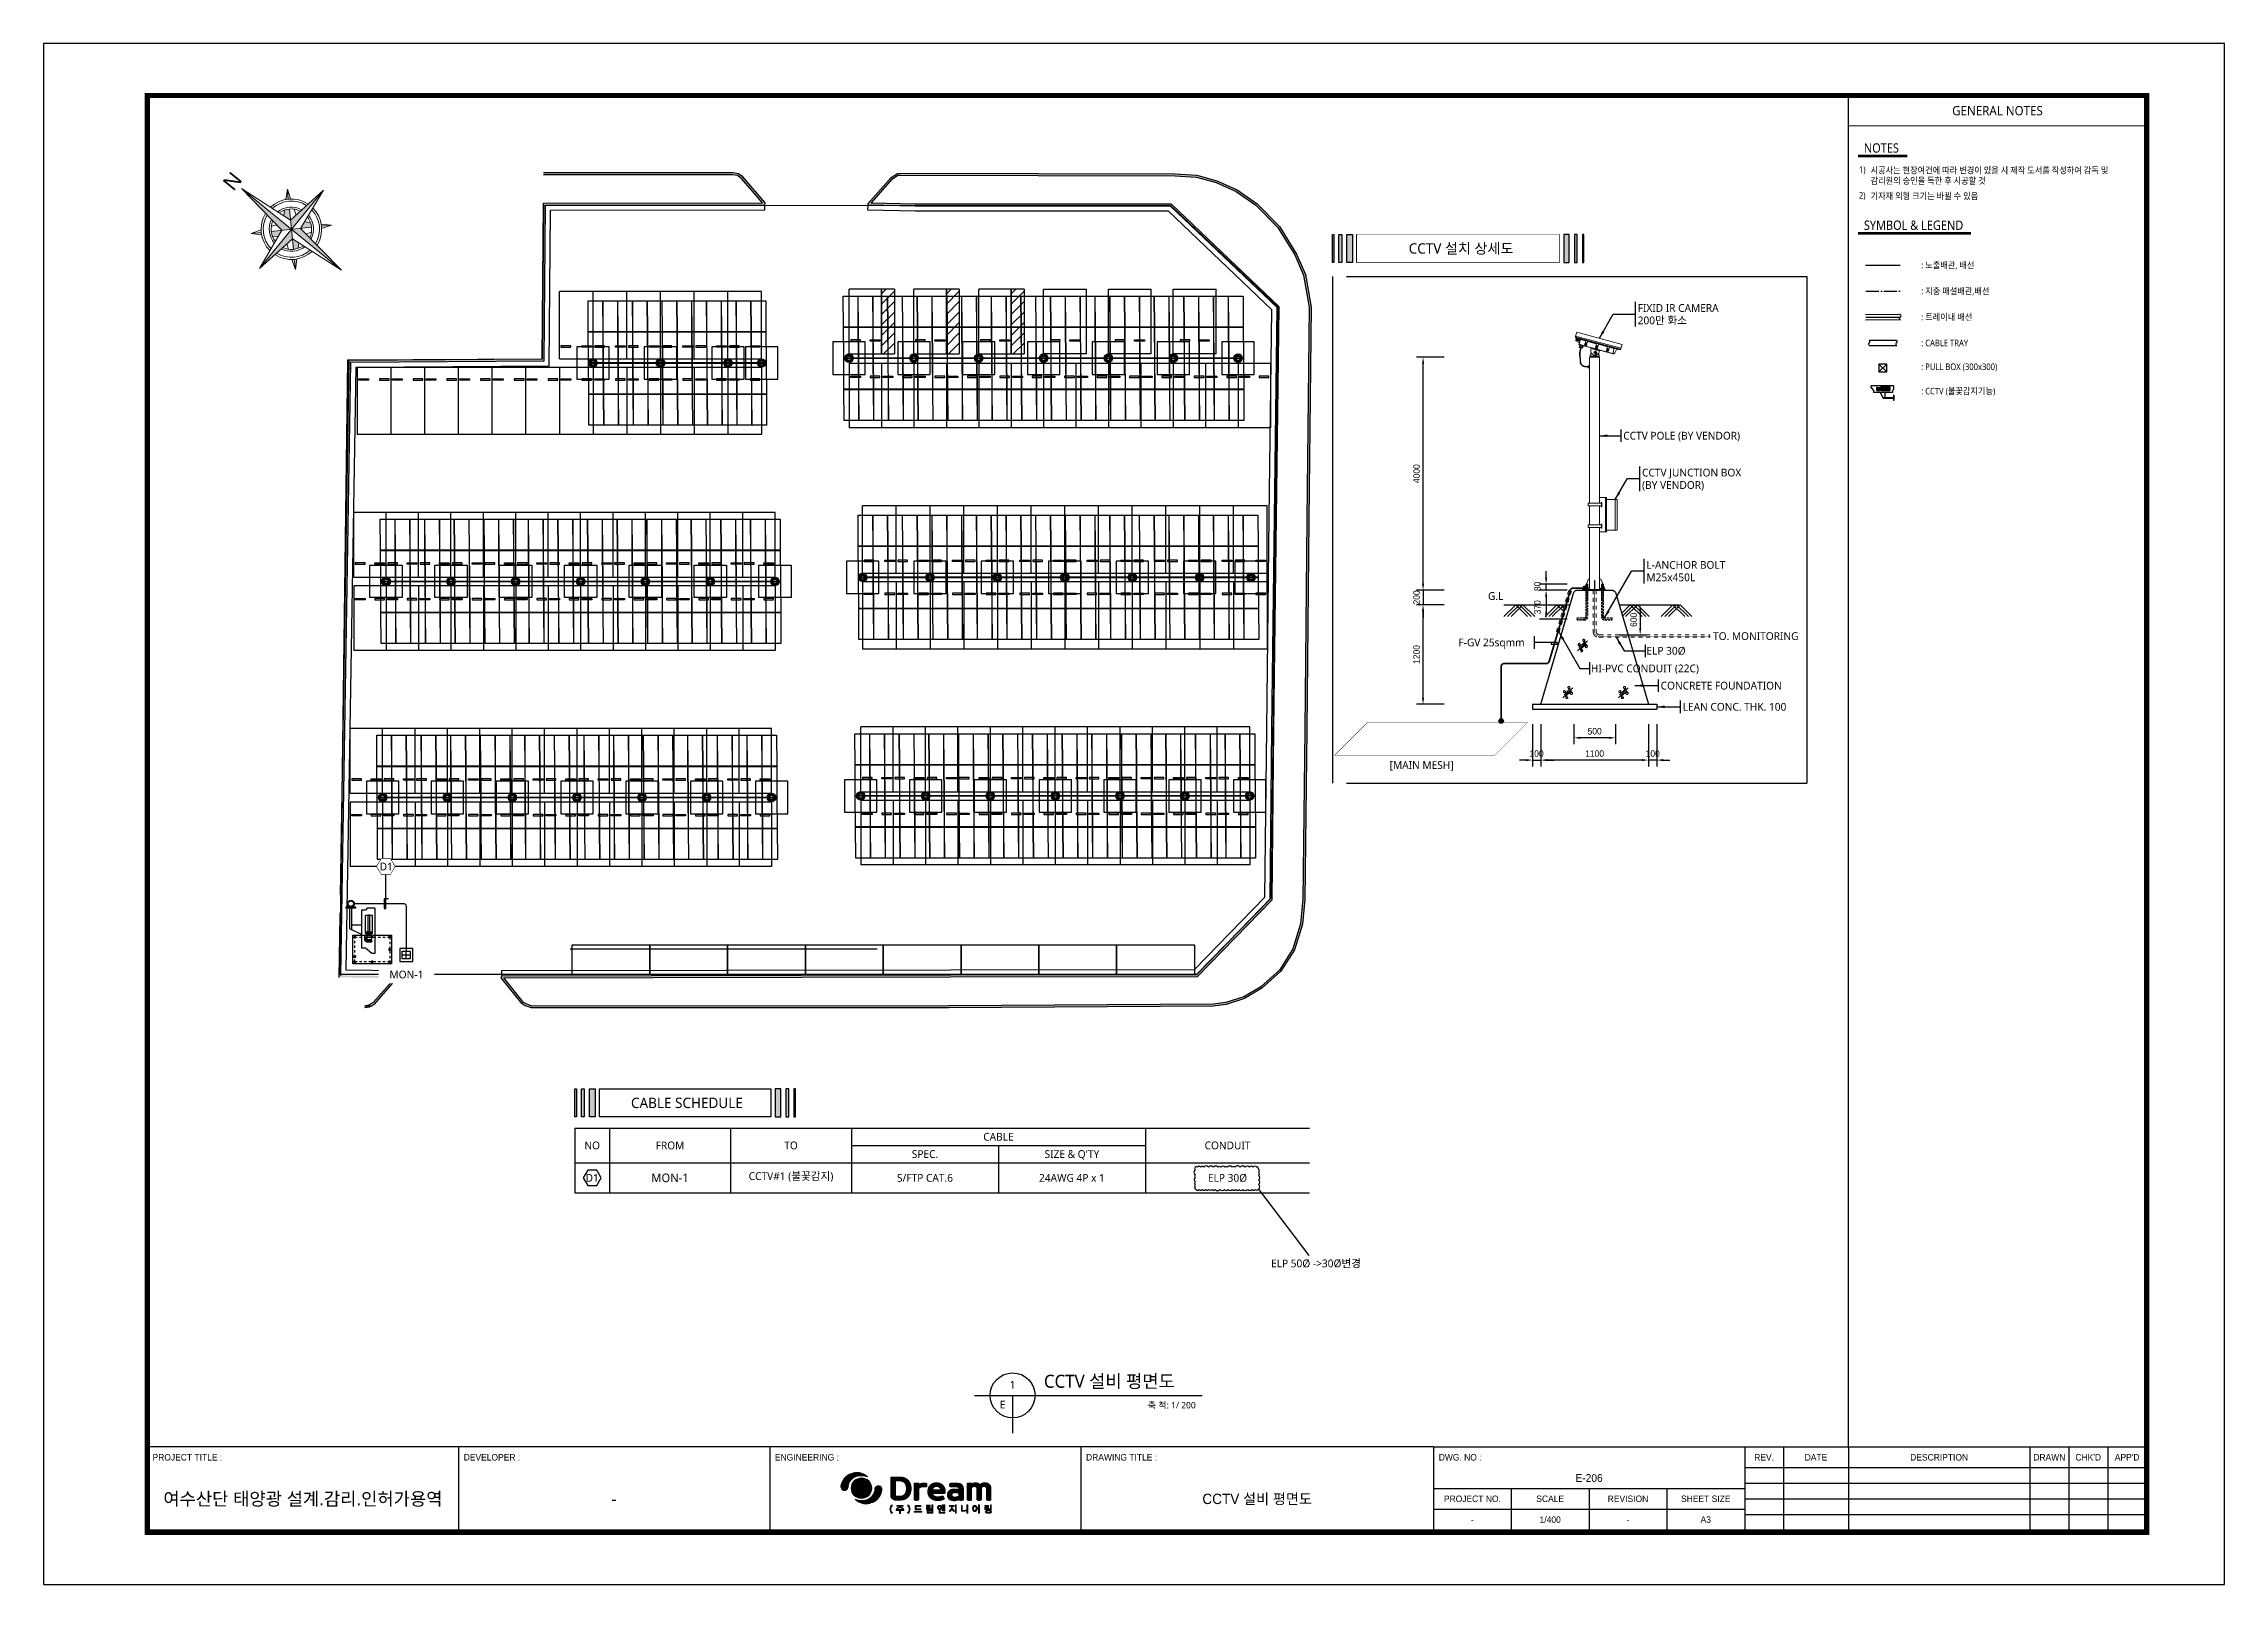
# Model space of a CAD drawing. Header units: millimetres. Extents: x 10297564 to 11610295, y -9287743 to -8409454.
# Drawn here: x 11222664 to 11390864, y -8959388 to -8840588 of the extents above; entities that cross this region are included whole.
import ezdxf
from ezdxf.enums import TextEntityAlignment as Align

# ---------------------------------------------------------------- set-up
doc = ezdxf.new("R2010")
doc.units = ezdxf.units.MM
doc.header["$LTSCALE"] = 100
for name, pattern in [('CEN3', [14, 10, -1.5, 1, -1.5]), ('CENTER', [50.8, 31.75, -6.35, 6.35, -6.35]), ('DASHED', [0.75, 0.5, -0.25]), ('HIDDEN', [2, 1, -1])]:
    doc.linetypes.add(name, pattern=pattern)
doc.layers.add('250725 수정사항', color=21, linetype='Continuous', plot=False)
for name, color, linetype in [('_도곽_마크', 7, 'Continuous'), ('AREA_T', 3, 'Continuous'), ('BOX', 7, 'Continuous'), ('BOX_Def', 8, 'Continuous'), ('D-TEXT2', 7, 'Continuous'), ('E-BACK', 8, 'Continuous'), ('E-SYM', 3, 'Continuous'), ('E-SYM1', 3, 'Continuous'), ('E-TABLE', 1, 'Continuous'), ('E-TEXT', 7, 'Continuous'), ('E-TEXT-BOX', 7, 'Continuous'), ('E-WIRE', 4, 'Continuous'), ('E1', 1, 'Continuous'), ('E_Line', 3, 'Continuous'), ('E_SYM', 1, 'Continuous'), ('ELEC', 2, 'Continuous'), ('EQ', 7, 'Continuous'), ('FIN', 8, 'Continuous'), ('LEGEND', 1, 'Continuous'), ('LVTRAY', 6, 'Continuous'), ('module', 5, 'Continuous'), ('Sym', 2, 'Continuous'), ('text', 7, 'Continuous'), ('TEXTLINE', 1, 'Continuous')]:
    doc.layers.add(name, color=color, linetype=linetype)
for name, color, linetype, lineweight in [('DIJ1-TEXT', 7, 'Continuous', 5), ('e-line', 3, 'Continuous', 35), ('E_DETAIL', 3, 'Continuous', 0), ('TITLE', 7, 'Continuous', 0)]:
    doc.layers.add(name, color=color, linetype=linetype, lineweight=lineweight)
doc.styles.add('MG', font='malgun.ttf')
doc.styles.add('RomanS', font='Dotum.ttf')
doc.styles.get("Standard").update_dxf_attribs({"font": 'arial.ttf'})
doc.styles.add('TITLE', font='H2GTRE.TTF')
doc.dimstyles.new('60', dxfattribs={"dimscale": 60, "dimtxt": 3, "dimasz": 1, "dimexe": 1, "dimexo": 1, "dimgap": 1, "dimtad": 1, "dimdec": 0, "dimdsep": 46, "dimlunit": 6, "dimtxsty": 'RomanS', "dimcen": 1, "dimdle": 2, "dimclrd": 1, "dimclre": 1, "dimclrt": 7, "dimadec": 0, "dimazin": 0, "dimtfac": 1, "dimtdec": 0, "dimtix": 1, "dimtmove": 2, "dimatfit": 3, "dimfxl": 1, "dimtolj": 1, "dimtzin": 0, "dimarcsym": 0})

msp = doc.modelspace()

# ---------------------------------------------------------------- texts
at = {"layer": '250725 수정사항', "ltscale": 1.8, "style": 'MG'}
msp.add_text('ELP 50%%C ->30%%C변경', height=600, dxfattribs=at).set_placement((11320800.5, -8934639.3), align=Align.MIDDLE_CENTER)
at = {"layer": 'D-TEXT2', "color": 0, "style": 'MG'}
msp.add_text('CCTV 설비 평면도', height=1000, dxfattribs=at).set_placement((11299810.2, -8944227.9))
for s, p in [('1', (11297399.8, -8944295.1)), ('E', (11296632.6, -8945825.4))]:
    msp.add_text(s, height=600, dxfattribs=at).set_placement(p, align=Align.CENTER)
msp.add_text('축 척: 1/ 200', height=500, dxfattribs=at).set_placement((11311523.1, -8945572), align=Align.MIDDLE_RIGHT)
at = {"layer": 'DIJ1-TEXT', "color": 2, "style": 'RomanS'}
for s, height, p in [('E-206', 600, (11341864, -8951187.5)), ('CCTV 설비 평면도', 800, (11316264, -8952787.5)), ('1/400', 500, (11338864, -8954387.5)), ('A3', 500, (11350864, -8954387.5))]:
    msp.add_text(s, height=height, dxfattribs=at).set_placement(p, align=Align.MIDDLE)
for p in [(11332864, -8954387.5), (11344864, -8954387.5)]:
    msp.add_text('-', height=500, dxfattribs=at).set_placement(p, align=Align.MIDDLE_CENTER)
at = {"layer": 'E-TEXT', "style": 'MG'}
msp.add_text('CCTV#1', height=600, dxfattribs=at).set_placement((11243366.4, -8906908.9), align=Align.MIDDLE_CENTER)
at = {"layer": 'text', "style": 'MG', "width": 0.95}
msp.add_text('GENERAL NOTES', height=720, dxfattribs=at).set_placement((11373364, -8845758.3), align=Align.MIDDLE_CENTER)
at = {"layer": 'text', "style": 'MG', "width": 0.9}
for s, height, p in [('NOTES', 720, (11363057.1, -8848992)), ('1)', 500, (11362673.6, -8850555)), ('시공사는 현장여건에 따라 변경이 있을 시 제작 도서를 작성하여 감독 및', 500, (11363577.6, -8850604.4)), ('2)', 500, (11362673.6, -8852537)), ('감리원의 승인을 득한 후 시공할 것', 500, (11363577.6, -8851405.4)), ('기자재 외형 크기는 바뀔 수 있음', 500, (11363577.6, -8852586.4)), ('SYMBOL & LEGEND', 720, (11363057.1, -8854949.1)), ('SYMBOL & LEGEND', 720, (11363057.1, -8854949.1))]:
    msp.add_text(s, height=height, dxfattribs=at).set_placement(p)
for s, p in [(': 노출배관, 배선', (11367482.8, -8857669.4)), (': 지중 매설배관,배선', (11367482.8, -8859669.4)), (': 트레이내 배선', (11367482.8, -8861669.4)), (': CABLE TRAY', (11367482.8, -8863669.4)), (': PULL BOX (300x300)', (11367482.8, -8865500.2)), (': CCTV (불꽃감지기능)', (11367482.8, -8867378.7))]:
    msp.add_text(s, height=500, dxfattribs=at).set_placement(p, align=Align.MIDDLE_LEFT)
at = {"layer": 'text', "style": 'MG'}
msp.add_text(' CABLE SCHEDULE', height=800, dxfattribs=at).set_placement((11272144.9, -8922261.3), align=Align.MIDDLE)

# ---------------------------------------------------------------- blocks, each defined once
blk = doc.blocks.new('DREAM_CI')
at = {"linetype": 'ByBlock', "true_color": 0x122a88}
for points in [[(39.14, -3.72, -0.068886), (40.33, -3.38, -0.045364), (41.28, -3.33, -0.033233), (42.3, -3.42, -0.017759), (42.95, -3.55, -0.010246), (43.28, -3.64, -0.00636), (43.65, -3.74, 0.083759), (42.11, -2.66, 0.10346), (40.02, -2.12, 0.181699), (35.66, -3.57, 0.178184), (33.75, -7.13, 0.194012), (34.08, -8.4, 0.604488), (36.36, -7.75, 0.035127), (36.38, -7.55, -0.061322), (36.49, -6.73, -0.142673), (37.76, -4.64, -0.088034)], [(48.96, -8.76, 0.194012), (48.63, -7.49, 0.604488), (46.34, -8.14, 0.035127), (46.32, -8.34, -0.061322), (46.21, -9.16, -0.142673), (44.95, -11.25, -0.088034), (43.56, -12.17, -0.068886), (42.37, -12.51, -0.045364), (41.43, -12.56, -0.033233), (40.41, -12.47, -0.017759), (39.75, -12.34, -0.010246), (39.43, -12.25, -0.00636), (39.06, -12.15, 0.083759), (40.6, -13.23, 0.10346), (42.68, -13.77, 0.181699), (47.05, -12.32, 0.178184)], [(62.65, -6.13), (61.01, -6.13), (61.01, -12.14), (61.01, -12.16), (61.01, -12.17), (61.01, -12.19), (61.01, -12.2), (61.02, -12.22), (61.02, -12.23), (61.03, -12.25), (61.03, -12.26), (61.04, -12.27), (61.05, -12.29), (61.05, -12.3), (61.06, -12.31), (61.07, -12.32), (61.08, -12.33), (61.09, -12.34), (61.11, -12.35), (61.12, -12.36), (61.13, -12.37), (61.15, -12.38), (61.16, -12.39), (61.18, -12.4), (61.19, -12.41), (61.21, -12.42), (61.23, -12.42), (61.25, -12.43), (61.28, -12.44), (61.3, -12.44), (61.33, -12.45), (61.35, -12.45), (61.38, -12.46), (61.41, -12.46), (61.44, -12.47), (61.47, -12.47), (61.51, -12.48), (61.54, -12.48), (61.58, -12.48), (61.62, -12.48), (61.66, -12.48), (61.7, -12.49), (61.74, -12.49), (61.78, -12.49), (61.83, -12.49), (61.87, -12.49), (61.92, -12.49), (61.96, -12.49), (62, -12.48), (62.04, -12.48), (62.08, -12.48), (62.11, -12.48), (62.15, -12.48), (62.18, -12.47), (62.22, -12.47), (62.25, -12.46), (62.28, -12.46), (62.3, -12.45), (62.33, -12.45), (62.36, -12.44), (62.38, -12.44), (62.4, -12.43), (62.42, -12.42), (62.44, -12.42), (62.46, -12.41), (62.48, -12.4), (62.5, -12.39), (62.51, -12.38), (62.52, -12.37), (62.54, -12.36), (62.55, -12.35), (62.56, -12.34), (62.57, -12.33), (62.58, -12.32), (62.59, -12.31), (62.6, -12.3), (62.61, -12.29), (62.62, -12.27), (62.63, -12.26), (62.63, -12.25), (62.64, -12.23), (62.64, -12.22), (62.64, -12.2), (62.65, -12.19), (62.65, -12.17), (62.65, -12.16), (62.65, -12.14), (62.65, -8.44), (62.68, -8.3), (62.72, -8.18), (62.78, -8.07), (62.86, -7.95), (62.95, -7.86), (63.04, -7.78), (63.15, -7.7), (63.26, -7.64), (63.38, -7.58), (63.51, -7.54), (63.64, -7.51), (63.77, -7.49), (63.88, -7.48), (65.34, -7.48), (65.36, -7.48), (65.38, -7.48), (65.4, -7.48), (65.42, -7.48), (65.44, -7.47), (65.45, -7.47), (65.47, -7.47), (65.49, -7.46), (65.5, -7.45), (65.52, -7.45), (65.53, -7.44), (65.54, -7.43), (65.56, -7.43), (65.57, -7.42), (65.58, -7.41), (65.59, -7.4), (65.6, -7.39), (65.61, -7.38), (65.62, -7.36), (65.63, -7.35), (65.64, -7.34), (65.65, -7.32), (65.65, -7.31), (65.66, -7.29), (65.67, -7.27), (65.67, -7.25), (65.68, -7.23), (65.68, -7.21), (65.69, -7.19), (65.69, -7.17), (65.7, -7.14), (65.7, -7.12), (65.71, -7.09), (65.71, -7.06), (65.71, -7.03), (65.71, -7), (65.72, -6.97), (65.72, -6.94), (65.72, -6.91), (65.72, -6.87), (65.72, -6.84), (65.72, -6.8), (65.72, -6.76), (65.72, -6.73), (65.72, -6.69), (65.72, -6.66), (65.72, -6.62), (65.71, -6.59), (65.71, -6.56), (65.71, -6.53), (65.71, -6.51), (65.7, -6.48), (65.7, -6.45), (65.69, -6.43), (65.69, -6.41), (65.68, -6.39), (65.68, -6.36), (65.67, -6.35), (65.67, -6.33), (65.66, -6.31), (65.65, -6.29), (65.65, -6.28), (65.64, -6.26), (65.63, -6.25), (65.62, -6.24), (65.61, -6.23), (65.6, -6.22), (65.59, -6.21), (65.58, -6.2), (65.57, -6.19), (65.56, -6.18), (65.54, -6.17), (65.53, -6.16), (65.52, -6.16), (65.5, -6.15), (65.49, -6.15), (65.47, -6.14), (65.45, -6.14), (65.44, -6.13), (65.42, -6.13), (65.4, -6.13), (65.38, -6.13), (65.36, -6.13), (65.34, -6.13), (64.07, -6.13), (64.03, -6.13), (63.99, -6.13), (63.95, -6.13), (63.92, -6.13), (63.88, -6.14), (63.84, -6.14), (63.8, -6.15), (63.77, -6.15), (63.73, -6.16), (63.69, -6.17), (63.65, -6.18), (63.62, -6.18), (63.58, -6.19), (63.54, -6.21), (63.5, -6.22), (63.46, -6.23), (63.43, -6.24), (63.39, -6.26), (63.35, -6.27), (63.31, -6.29), (63.28, -6.3), (63.24, -6.32), (63.2, -6.34), (63.17, -6.36), (63.13, -6.38), (63.1, -6.4), (63.06, -6.42), (63.03, -6.44), (63, -6.46), (62.97, -6.49), (62.94, -6.51), (62.91, -6.54), (62.88, -6.56), (62.85, -6.59), (62.82, -6.61), (62.79, -6.64), (62.77, -6.67), (62.74, -6.7), (62.72, -6.73), (62.69, -6.76), (62.67, -6.79), (62.65, -6.82)], [(80.69, -6.13), (80.69, -12.14), (80.69, -12.16), (80.69, -12.17), (80.7, -12.19), (80.7, -12.2), (80.7, -12.22), (80.71, -12.23), (80.71, -12.25), (80.72, -12.26), (80.72, -12.27), (80.73, -12.29), (80.74, -12.3), (80.75, -12.31), (80.76, -12.32), (80.77, -12.33), (80.78, -12.34), (80.79, -12.35), (80.8, -12.36), (80.82, -12.37), (80.83, -12.38), (80.85, -12.39), (80.86, -12.4), (80.88, -12.41), (80.9, -12.42), (80.92, -12.42), (80.94, -12.43), (80.96, -12.44), (80.99, -12.44), (81.01, -12.45), (81.04, -12.45), (81.07, -12.46), (81.1, -12.46), (81.13, -12.47), (81.16, -12.47), (81.19, -12.48), (81.23, -12.48), (81.26, -12.48), (81.3, -12.48), (81.34, -12.48), (81.38, -12.49), (81.43, -12.49), (81.47, -12.49), (81.51, -12.49), (81.56, -12.49), (81.6, -12.49), (81.64, -12.49), (81.69, -12.48), (81.73, -12.48), (81.76, -12.48), (81.8, -12.48), (81.83, -12.48), (81.87, -12.47), (81.9, -12.47), (81.93, -12.46), (81.96, -12.46), (81.99, -12.45), (82.02, -12.45), (82.04, -12.44), (82.07, -12.44), (82.09, -12.43), (82.11, -12.42), (82.13, -12.42), (82.15, -12.41), (82.16, -12.4), (82.18, -12.39), (82.2, -12.38), (82.21, -12.37), (82.22, -12.36), (82.24, -12.35), (82.25, -12.34), (82.26, -12.33), (82.27, -12.32), (82.28, -12.31), (82.29, -12.3), (82.3, -12.29), (82.3, -12.27), (82.31, -12.26), (82.32, -12.25), (82.32, -12.23), (82.33, -12.22), (82.33, -12.2), (82.33, -12.19), (82.33, -12.17), (82.33, -12.16), (82.34, -12.14), (82.34, -8.04), (82.34, -8), (82.34, -7.97), (82.35, -7.94), (82.36, -7.9), (82.37, -7.87), (82.38, -7.85), (82.39, -7.82), (82.41, -7.79), (82.42, -7.76), (82.44, -7.74), (82.45, -7.72), (82.47, -7.69), (82.49, -7.67), (82.51, -7.65), (82.53, -7.63), (82.55, -7.61), (82.57, -7.58), (82.59, -7.56), (82.62, -7.54), (82.64, -7.52), (82.67, -7.5), (82.7, -7.49), (82.73, -7.47), (82.75, -7.45), (82.78, -7.44), (82.81, -7.42), (82.85, -7.41), (82.88, -7.39), (82.91, -7.38), (82.94, -7.37), (82.98, -7.36), (83.01, -7.35), (83.05, -7.34), (83.09, -7.33), (83.13, -7.33), (83.17, -7.32), (83.21, -7.32), (83.25, -7.32), (83.28, -7.32), (83.33, -7.32), (83.37, -7.32), (83.41, -7.32), (83.45, -7.33), (83.49, -7.33), (83.53, -7.34), (83.57, -7.34), (83.6, -7.35), (83.64, -7.36), (83.68, -7.37), (83.71, -7.38), (83.75, -7.39), (83.78, -7.4), (83.81, -7.41), (83.85, -7.43), (83.88, -7.44), (83.91, -7.46), (83.94, -7.48), (83.97, -7.49), (84, -7.51), (84.02, -7.53), (84.05, -7.55), (84.07, -7.58), (84.1, -7.6), (84.12, -7.62), (84.14, -7.64), (84.16, -7.67), (84.18, -7.69), (84.2, -7.71), (84.21, -7.74), (84.23, -7.77), (84.24, -7.79), (84.25, -7.82), (84.26, -7.85), (84.27, -7.87), (84.28, -7.9), (84.29, -7.93), (84.3, -7.96), (84.3, -7.99), (84.3, -8.02), (84.31, -8.05), (84.31, -8.08), (84.31, -12.14), (84.31, -12.16), (84.31, -12.17), (84.31, -12.19), (84.31, -12.2), (84.32, -12.22), (84.32, -12.23), (84.33, -12.25), (84.33, -12.26), (84.34, -12.27), (84.35, -12.29), (84.35, -12.3), (84.36, -12.31), (84.37, -12.32), (84.38, -12.33), (84.39, -12.34), (84.41, -12.35), (84.42, -12.36), (84.43, -12.37), (84.45, -12.38), (84.46, -12.39), (84.48, -12.4), (84.49, -12.41), (84.51, -12.42), (84.53, -12.42), (84.55, -12.43), (84.58, -12.44), (84.6, -12.44), (84.63, -12.45), (84.65, -12.45), (84.68, -12.46), (84.71, -12.46), (84.74, -12.47), (84.77, -12.47), (84.81, -12.48), (84.84, -12.48), (84.88, -12.48), (84.92, -12.48), (84.96, -12.48), (85, -12.49), (85.04, -12.49), (85.08, -12.49), (85.13, -12.49), (85.17, -12.49), (85.22, -12.49), (85.26, -12.49), (85.3, -12.48), (85.34, -12.48), (85.38, -12.48), (85.41, -12.48), (85.45, -12.48), (85.48, -12.47), (85.52, -12.47), (85.55, -12.46), (85.58, -12.46), (85.6, -12.45), (85.63, -12.45), (85.66, -12.44), (85.68, -12.44), (85.7, -12.43), (85.72, -12.42), (85.74, -12.42), (85.76, -12.41), (85.78, -12.4), (85.8, -12.39), (85.81, -12.38), (85.82, -12.37), (85.84, -12.36), (85.85, -12.35), (85.86, -12.34), (85.87, -12.33), (85.88, -12.32), (85.89, -12.31), (85.9, -12.3), (85.91, -12.29), (85.92, -12.27), (85.92, -12.26), (85.93, -12.25), (85.94, -12.23), (85.94, -12.22), (85.94, -12.2), (85.95, -12.19), (85.95, -12.17), (85.95, -12.16), (85.95, -12.14), (85.95, -8.05), (85.95, -8.02), (85.96, -7.98), (85.96, -7.95), (85.97, -7.92), (85.98, -7.89), (85.98, -7.87), (85.99, -7.84), (86.01, -7.81), (86.02, -7.78), (86.03, -7.76), (86.05, -7.73), (86.06, -7.71), (86.08, -7.68), (86.1, -7.66), (86.11, -7.64), (86.13, -7.61), (86.15, -7.59), (86.18, -7.57), (86.2, -7.55), (86.22, -7.53), (86.25, -7.51), (86.27, -7.49), (86.3, -7.47), (86.33, -7.45), (86.36, -7.43), (86.39, -7.42), (86.42, -7.4), (86.45, -7.39), (86.48, -7.37), (86.51, -7.36), (86.55, -7.35), (86.58, -7.34), (86.62, -7.33), (86.66, -7.32), (86.7, -7.32), (86.74, -7.31), (86.78, -7.31), (86.82, -7.31), (86.86, -7.31), (86.91, -7.31), (86.95, -7.31), (86.99, -7.31), (87.03, -7.32), (87.07, -7.32), (87.11, -7.32), (87.15, -7.33), (87.19, -7.34), (87.22, -7.35), (87.26, -7.35), (87.29, -7.36), (87.33, -7.38), (87.36, -7.39), (87.39, -7.4), (87.42, -7.41), (87.45, -7.43), (87.48, -7.44), (87.51, -7.46), (87.54, -7.48), (87.57, -7.5), (87.6, -7.52), (87.62, -7.54), (87.65, -7.56), (87.67, -7.58), (87.7, -7.6), (87.72, -7.62), (87.74, -7.65), (87.76, -7.67), (87.77, -7.69), (87.79, -7.72), (87.8, -7.74), (87.82, -7.77), (87.83, -7.8), (87.84, -7.82), (87.85, -7.85), (87.86, -7.88), (87.87, -7.91), (87.87, -7.94), (87.88, -7.97), (87.88, -8), (87.88, -8.03), (87.88, -8.06), (87.88, -12.14), (87.88, -12.16), (87.88, -12.17), (87.89, -12.19), (87.89, -12.2), (87.89, -12.22), (87.9, -12.23), (87.9, -12.25), (87.91, -12.26), (87.91, -12.27), (87.92, -12.29), (87.93, -12.3), (87.94, -12.31), (87.95, -12.32), (87.96, -12.33), (87.97, -12.34), (87.98, -12.35), (87.99, -12.36), (88.01, -12.37), (88.02, -12.38), (88.04, -12.39), (88.05, -12.4), (88.07, -12.41), (88.09, -12.42), (88.11, -12.42), (88.13, -12.43), (88.15, -12.44), (88.18, -12.44), (88.2, -12.45), (88.23, -12.45), (88.26, -12.46), (88.29, -12.46), (88.32, -12.47), (88.35, -12.47), (88.38, -12.48), (88.42, -12.48), (88.45, -12.48), (88.49, -12.48), (88.53, -12.48), (88.57, -12.49), (88.61, -12.49), (88.66, -12.49), (88.7, -12.49), (88.75, -12.49), (88.79, -12.49), (88.83, -12.49), (88.88, -12.48), (88.91, -12.48), (88.95, -12.48), (88.99, -12.48), (89.02, -12.48), (89.06, -12.47), (89.09, -12.47), (89.12, -12.46), (89.15, -12.46), (89.18, -12.45), (89.21, -12.45), (89.23, -12.44), (89.26, -12.44), (89.28, -12.43), (89.3, -12.42), (89.32, -12.42), (89.34, -12.41), (89.35, -12.4), (89.37, -12.39), (89.39, -12.38), (89.4, -12.37), (89.41, -12.36), (89.43, -12.35), (89.44, -12.34), (89.45, -12.33), (89.46, -12.32), (89.47, -12.31), (89.48, -12.3), (89.49, -12.29), (89.49, -12.27), (89.5, -12.26), (89.51, -12.25), (89.51, -12.23), (89.52, -12.22), (89.52, -12.2), (89.52, -12.19), (89.52, -12.17), (89.52, -12.16), (89.53, -12.14), (89.53, -8.16), (89.52, -8.12), (89.52, -8.08), (89.52, -8.04), (89.52, -8), (89.52, -7.96), (89.51, -7.92), (89.51, -7.88), (89.51, -7.84), (89.5, -7.8), (89.49, -7.76), (89.49, -7.72), (89.48, -7.68), (89.47, -7.65), (89.47, -7.61), (89.46, -7.57), (89.45, -7.53), (89.44, -7.49), (89.43, -7.45), (89.42, -7.41), (89.4, -7.37), (89.39, -7.34), (89.38, -7.3), (89.37, -7.26), (89.35, -7.22), (89.34, -7.19), (89.32, -7.15), (89.3, -7.12), (89.29, -7.08), (89.27, -7.05), (89.25, -7.01), (89.23, -6.98), (89.21, -6.94), (89.19, -6.91), (89.17, -6.88), (89.15, -6.84), (89.13, -6.81), (89.11, -6.78), (89.08, -6.75), (89.06, -6.72), (89.03, -6.69), (89.01, -6.66), (88.98, -6.63), (88.95, -6.6), (88.93, -6.57), (88.9, -6.54), (88.87, -6.52), (88.84, -6.49), (88.81, -6.46), (88.78, -6.44), (88.75, -6.41), (88.72, -6.39), (88.68, -6.37), (88.65, -6.34), (88.61, -6.32), (88.58, -6.3), (88.54, -6.28), (88.51, -6.26), (88.47, -6.24), (88.43, -6.22), (88.39, -6.2), (88.35, -6.18), (88.31, -6.16), (88.27, -6.14), (88.23, -6.13), (88.19, -6.11), (88.15, -6.09), (88.1, -6.08), (88.06, -6.07), (88.02, -6.05), (87.97, -6.04), (87.92, -6.03), (87.88, -6.02), (87.83, -6.01), (87.78, -6), (87.73, -6), (87.68, -5.99), (87.63, -5.98), (87.58, -5.98), (87.53, -5.97), (87.48, -5.97), (87.43, -5.97), (87.37, -5.97), (87.32, -5.96), (87.26, -5.96), (87.2, -5.96), (87.14, -5.97), (87.08, -5.97), (87.02, -5.97), (86.96, -5.97), (86.91, -5.98), (86.85, -5.99), (86.79, -5.99), (86.74, -6), (86.69, -6.01), (86.63, -6.02), (86.58, -6.03), (86.53, -6.04), (86.48, -6.05), (86.43, -6.06), (86.39, -6.08), (86.34, -6.09), (86.29, -6.11), (86.25, -6.12), (86.21, -6.14), (86.16, -6.16), (86.12, -6.18), (86.08, -6.2), (86.04, -6.22), (86, -6.24), (85.96, -6.26), (85.92, -6.28), (85.89, -6.3), (85.85, -6.33), (85.81, -6.35), (85.78, -6.37), (85.74, -6.4), (85.71, -6.42), (85.67, -6.44), (85.64, -6.47), (85.61, -6.5), (85.58, -6.52), (85.55, -6.55), (85.52, -6.57), (85.49, -6.6), (85.46, -6.63), (85.43, -6.66), (85.41, -6.63), (85.39, -6.61), (85.36, -6.58), (85.34, -6.56), (85.32, -6.53), (85.29, -6.51), (85.26, -6.49), (85.24, -6.46), (85.21, -6.44), (85.18, -6.42), (85.15, -6.39), (85.12, -6.37), (85.08, -6.35), (85.05, -6.33), (85.01, -6.3), (84.98, -6.28), (84.94, -6.26), (84.9, -6.24), (84.87, -6.22), (84.83, -6.2), (84.79, -6.18), (84.75, -6.16), (84.7, -6.14), (84.66, -6.12), (84.62, -6.1), (84.58, -6.09), (84.53, -6.07), (84.49, -6.06), (84.44, -6.05), (84.4, -6.03), (84.35, -6.02), (84.31, -6.01), (84.26, -6), (84.22, -5.99), (84.17, -5.99), (84.12, -5.98), (84.07, -5.98), (84.03, -5.97), (83.98, -5.97), (83.93, -5.97), (83.88, -5.96), (83.83, -5.96), (83.77, -5.96), (83.72, -5.97), (83.66, -5.97), (83.61, -5.97), (83.56, -5.97), (83.51, -5.98), (83.46, -5.98), (83.41, -5.99), (83.36, -6), (83.32, -6), (83.27, -6.01), (83.23, -6.02), (83.19, -6.03), (83.14, -6.04), (83.1, -6.05), (83.06, -6.06), (83.03, -6.08), (82.99, -6.09), (82.95, -6.11), (82.92, -6.12), (82.88, -6.14), (82.85, -6.15), (82.82, -6.17), (82.79, -6.19), (82.76, -6.21), (82.72, -6.22), (82.69, -6.24), (82.66, -6.26), (82.63, -6.28), (82.6, -6.3), (82.58, -6.32), (82.55, -6.34), (82.52, -6.36), (82.49, -6.38), (82.46, -6.41), (82.44, -6.43), (82.41, -6.45), (82.38, -6.47), (82.36, -6.49), (82.33, -6.52), (82.31, -6.54), (82.29, -6.57), (82.29, -6.13)]]:
    blk.add_hatch(color=166, dxfattribs=at).paths.add_polyline_path(points)
at = {"linetype": 'ByBlock', "true_color": 0x8ec31f}
h = blk.add_hatch(color=62, dxfattribs=at)
edge = h.paths.add_edge_path()
edge.add_ellipse((41.35, -7.95), major_axis=(0, 3.82), ratio=0.999894, start_angle=0, end_angle=360)
at = {"linetype": 'ByBlock', "true_color": 0x122a88}
h = blk.add_hatch(color=166, dxfattribs=at)
h.paths.add_polyline_path([(59.62, -9.64), (59.64, -9.56), (59.66, -9.48), (59.68, -9.4), (59.7, -9.32), (59.72, -9.24), (59.74, -9.16), (59.75, -9.08), (59.77, -8.99), (59.78, -8.91), (59.79, -8.82), (59.8, -8.74), (59.81, -8.65), (59.82, -8.56), (59.82, -8.47), (59.83, -8.38), (59.83, -8.29), (59.83, -8.2), (59.83, -8.11), (59.83, -8.02), (59.83, -7.93), (59.83, -7.84), (59.82, -7.75), (59.82, -7.66), (59.81, -7.57), (59.8, -7.49), (59.79, -7.4), (59.78, -7.32), (59.77, -7.23), (59.75, -7.15), (59.74, -7.07), (59.72, -6.98), (59.7, -6.9), (59.68, -6.82), (59.66, -6.74), (59.64, -6.66), (59.62, -6.59), (59.59, -6.51), (59.57, -6.43), (59.54, -6.36), (59.51, -6.28), (59.48, -6.21), (59.45, -6.14), (59.42, -6.07), (59.39, -6), (59.35, -5.93), (59.32, -5.86), (59.28, -5.79), (59.25, -5.72), (59.21, -5.66), (59.17, -5.6), (59.13, -5.53), (59.08, -5.47), (59.04, -5.41), (59, -5.35), (58.95, -5.29), (58.91, -5.23), (58.86, -5.18), (58.81, -5.12), (58.76, -5.07), (58.71, -5.01), (58.66, -4.96), (58.6, -4.91), (58.55, -4.86), (58.49, -4.81), (58.43, -4.76), (58.38, -4.72), (58.32, -4.67), (58.26, -4.63), (58.2, -4.58), (58.13, -4.54), (58.07, -4.5), (58.01, -4.46), (57.94, -4.42), (57.87, -4.38), (57.81, -4.35), (57.74, -4.31), (57.67, -4.28), (57.6, -4.24), (57.52, -4.21), (57.45, -4.18), (57.37, -4.15), (57.3, -4.12), (57.22, -4.09), (57.15, -4.07), (57.07, -4.04), (56.99, -4.02), (56.91, -4), (56.83, -3.98), (56.74, -3.96), (56.66, -3.94), (56.58, -3.93), (56.49, -3.91), (56.41, -3.9), (56.32, -3.89), (56.23, -3.88), (56.15, -3.87), (56.06, -3.86), (55.97, -3.85), (55.88, -3.85), (55.79, -3.85), (55.69, -3.84), (55.6, -3.84), (52.28, -3.84), (52.28, -10.95), (52.28, -10.97), (52.28, -10.98), (52.28, -11), (52.28, -11.02), (52.29, -11.04), (52.29, -11.06), (52.3, -11.08), (52.3, -11.1), (52.31, -11.12), (52.31, -11.15), (52.32, -11.17), (52.33, -11.19), (52.34, -11.21), (52.35, -11.23), (52.36, -11.25), (52.37, -11.28), (52.38, -11.3), (52.4, -11.32), (52.41, -11.35), (52.43, -11.37), (52.44, -11.39), (52.46, -11.42), (52.47, -11.44), (52.49, -11.46), (52.51, -11.49), (52.52, -11.51), (52.54, -11.53), (52.56, -11.55), (52.57, -11.57), (52.59, -11.59), (52.61, -11.62), (52.63, -11.64), (52.65, -11.66), (52.66, -11.68), (52.68, -11.7), (52.7, -11.72), (52.72, -11.74), (52.74, -11.75), (52.76, -11.77), (52.78, -11.79), (52.8, -11.81), (52.82, -11.83), (52.84, -11.85), (52.86, -11.86), (52.88, -11.88), (52.91, -11.9), (52.93, -11.92), (52.95, -11.94), (52.97, -11.96), (53, -11.97), (53.02, -11.99), (53.04, -12.01), (53.07, -12.03), (53.09, -12.05), (53.12, -12.06), (53.15, -12.08), (53.17, -12.1), (53.2, -12.12), (53.23, -12.13), (53.25, -12.15), (53.28, -12.17), (53.31, -12.19), (53.34, -12.2), (53.37, -12.22), (53.4, -12.24), (53.42, -12.25), (53.45, -12.27), (53.48, -12.28), (53.51, -12.29), (53.53, -12.3), (53.56, -12.31), (53.59, -12.32), (53.62, -12.33), (53.64, -12.34), (53.67, -12.35), (53.69, -12.36), (53.72, -12.36), (53.75, -12.37), (53.77, -12.37), (53.8, -12.38), (53.82, -12.38), (53.85, -12.38), (53.87, -12.38), (53.89, -12.38), (55.6, -12.38), (55.69, -12.38), (55.79, -12.38), (55.88, -12.38), (55.97, -12.37), (56.06, -12.37), (56.15, -12.36), (56.23, -12.35), (56.32, -12.34), (56.41, -12.33), (56.49, -12.31), (56.58, -12.3), (56.66, -12.28), (56.74, -12.27), (56.83, -12.25), (56.91, -12.23), (56.99, -12.2), (57.07, -12.18), (57.15, -12.16), (57.22, -12.13), (57.3, -12.1), (57.37, -12.08), (57.45, -12.05), (57.52, -12.02), (57.6, -11.98), (57.67, -11.95), (57.74, -11.92), (57.81, -11.88), (57.87, -11.84), (57.94, -11.81), (58.01, -11.77), (58.07, -11.73), (58.13, -11.69), (58.2, -11.64), (58.26, -11.6), (58.32, -11.56), (58.38, -11.51), (58.43, -11.46), (58.49, -11.42), (58.55, -11.37), (58.6, -11.32), (58.66, -11.27), (58.71, -11.21), (58.76, -11.16), (58.81, -11.1), (58.86, -11.05), (58.91, -10.99), (58.95, -10.93), (59, -10.88), (59.04, -10.82), (59.08, -10.76), (59.13, -10.69), (59.17, -10.63), (59.21, -10.57), (59.25, -10.5), (59.28, -10.44), (59.32, -10.37), (59.35, -10.3), (59.39, -10.23), (59.42, -10.16), (59.45, -10.09), (59.48, -10.02), (59.51, -9.94), (59.54, -9.87), (59.57, -9.79), (59.59, -9.72)])
h.paths.add_polyline_path([(57.95, -9.23), (57.94, -9.28), (57.92, -9.33), (57.91, -9.38), (57.89, -9.42), (57.87, -9.47), (57.86, -9.52), (57.84, -9.56), (57.82, -9.61), (57.8, -9.65), (57.78, -9.7), (57.76, -9.74), (57.74, -9.78), (57.72, -9.83), (57.69, -9.87), (57.67, -9.91), (57.65, -9.95), (57.62, -9.99), (57.6, -10.03), (57.57, -10.07), (57.54, -10.1), (57.51, -10.14), (57.49, -10.18), (57.46, -10.21), (57.43, -10.25), (57.4, -10.28), (57.36, -10.32), (57.33, -10.35), (57.3, -10.38), (57.26, -10.41), (57.23, -10.44), (57.19, -10.47), (57.16, -10.5), (57.12, -10.53), (57.08, -10.56), (57.04, -10.58), (57.01, -10.61), (56.97, -10.64), (56.93, -10.66), (56.88, -10.68), (56.84, -10.71), (56.8, -10.73), (56.76, -10.75), (56.71, -10.77), (56.67, -10.79), (56.62, -10.81), (56.57, -10.83), (56.53, -10.84), (56.48, -10.86), (56.43, -10.87), (56.38, -10.89), (56.33, -10.9), (56.27, -10.91), (56.22, -10.92), (56.17, -10.93), (56.11, -10.94), (56.06, -10.95), (56, -10.95), (55.95, -10.96), (55.89, -10.96), (55.83, -10.96), (55.77, -10.97), (55.71, -10.97), (55.65, -10.97), (54.26, -10.97), (54.23, -10.97), (54.19, -10.96), (54.15, -10.95), (54.12, -10.94), (54.09, -10.92), (54.07, -10.9), (54.05, -10.88), (54.04, -10.85), (54.03, -10.82), (54.02, -10.78), (54.02, -10.75), (54.02, -5.26), (55.65, -5.26), (55.71, -5.26), (55.77, -5.26), (55.83, -5.26), (55.89, -5.26), (55.95, -5.27), (56, -5.28), (56.06, -5.28), (56.11, -5.29), (56.17, -5.3), (56.22, -5.31), (56.27, -5.32), (56.33, -5.33), (56.38, -5.34), (56.43, -5.36), (56.48, -5.37), (56.53, -5.39), (56.57, -5.4), (56.62, -5.42), (56.67, -5.44), (56.71, -5.46), (56.76, -5.48), (56.8, -5.5), (56.84, -5.53), (56.88, -5.55), (56.93, -5.57), (56.97, -5.6), (57.01, -5.62), (57.04, -5.65), (57.08, -5.68), (57.12, -5.7), (57.16, -5.73), (57.19, -5.76), (57.23, -5.79), (57.26, -5.82), (57.3, -5.85), (57.33, -5.89), (57.36, -5.92), (57.4, -5.95), (57.43, -5.98), (57.46, -6.02), (57.49, -6.05), (57.51, -6.09), (57.54, -6.13), (57.57, -6.17), (57.6, -6.2), (57.62, -6.24), (57.65, -6.28), (57.67, -6.32), (57.69, -6.36), (57.72, -6.4), (57.74, -6.44), (57.76, -6.49), (57.78, -6.53), (57.8, -6.57), (57.82, -6.62), (57.84, -6.66), (57.86, -6.71), (57.87, -6.75), (57.89, -6.8), (57.91, -6.85), (57.92, -6.9), (57.94, -6.95), (57.95, -6.99), (57.96, -7.04), (57.98, -7.09), (57.99, -7.15), (58, -7.2), (58.01, -7.25), (58.02, -7.3), (58.03, -7.35), (58.04, -7.4), (58.04, -7.45), (58.05, -7.51), (58.06, -7.56), (58.06, -7.61), (58.07, -7.67), (58.07, -7.72), (58.08, -7.78), (58.08, -7.83), (58.08, -7.88), (58.09, -7.94), (58.09, -8), (58.09, -8.05), (58.09, -8.11), (58.09, -8.16), (58.09, -8.22), (58.09, -8.28), (58.08, -8.33), (58.08, -8.39), (58.08, -8.44), (58.07, -8.5), (58.07, -8.55), (58.06, -8.61), (58.06, -8.66), (58.05, -8.72), (58.04, -8.77), (58.04, -8.82), (58.03, -8.87), (58.02, -8.93), (58.01, -8.98), (58, -9.03), (57.99, -9.08), (57.98, -9.13), (57.96, -9.18)], flags=16)
h = blk.add_hatch(color=166, dxfattribs=at)
h.paths.add_polyline_path([(68.23, -6.12), (68.17, -6.13), (68.11, -6.15), (68.05, -6.17), (68, -6.19), (67.94, -6.22), (67.88, -6.24), (67.83, -6.27), (67.77, -6.29), (67.72, -6.32), (67.67, -6.34), (67.62, -6.37), (67.57, -6.4), (67.52, -6.43), (67.47, -6.46), (67.42, -6.49), (67.37, -6.52), (67.32, -6.56), (67.28, -6.59), (67.23, -6.63), (67.19, -6.66), (67.14, -6.7), (67.1, -6.74), (67.06, -6.78), (67.01, -6.82), (66.97, -6.86), (66.93, -6.9), (66.89, -6.94), (66.85, -6.98), (66.82, -7.03), (66.78, -7.07), (66.74, -7.12), (66.71, -7.16), (66.67, -7.21), (66.64, -7.26), (66.61, -7.31), (66.57, -7.36), (66.54, -7.41), (66.51, -7.46), (66.48, -7.51), (66.45, -7.56), (66.43, -7.62), (66.4, -7.67), (66.37, -7.73), (66.35, -7.78), (66.32, -7.84), (66.3, -7.9), (66.28, -7.96), (66.26, -8.02), (66.24, -8.08), (66.22, -8.14), (66.2, -8.2), (66.18, -8.26), (66.17, -8.32), (66.15, -8.39), (66.14, -8.45), (66.13, -8.52), (66.12, -8.58), (66.11, -8.65), (66.1, -8.71), (66.09, -8.78), (66.08, -8.85), (66.08, -8.92), (66.07, -8.98), (66.07, -9.05), (66.06, -9.12), (66.06, -9.19), (66.06, -9.27), (66.06, -9.34), (66.06, -9.41), (66.07, -9.49), (66.07, -9.56), (66.08, -9.63), (66.09, -9.7), (66.09, -9.77), (66.1, -9.84), (66.11, -9.91), (66.13, -9.98), (66.14, -10.04), (66.16, -10.11), (66.17, -10.17), (66.19, -10.24), (66.21, -10.3), (66.23, -10.36), (66.25, -10.42), (66.27, -10.49), (66.3, -10.55), (66.33, -10.6), (66.35, -10.66), (66.38, -10.72), (66.41, -10.78), (66.44, -10.83), (66.47, -10.89), (66.5, -10.94), (66.54, -10.99), (66.57, -11.05), (66.6, -11.1), (66.64, -11.15), (66.68, -11.2), (66.72, -11.25), (66.75, -11.3), (66.79, -11.34), (66.83, -11.39), (66.88, -11.43), (66.92, -11.48), (66.96, -11.52), (67.01, -11.56), (67.05, -11.61), (67.1, -11.65), (67.15, -11.69), (67.2, -11.73), (67.25, -11.77), (67.3, -11.8), (67.35, -11.84), (67.4, -11.88), (67.45, -11.91), (67.51, -11.94), (67.56, -11.98), (67.62, -12.01), (67.67, -12.04), (67.73, -12.07), (67.79, -12.1), (67.85, -12.13), (67.91, -12.15), (67.97, -12.18), (68.03, -12.21), (68.09, -12.23), (68.15, -12.25), (68.22, -12.28), (68.28, -12.3), (68.35, -12.32), (68.41, -12.34), (68.48, -12.36), (68.55, -12.38), (68.62, -12.39), (68.68, -12.41), (68.75, -12.42), (68.82, -12.44), (68.89, -12.45), (68.96, -12.46), (69.03, -12.48), (69.1, -12.49), (69.18, -12.49), (69.25, -12.5), (69.32, -12.51), (69.39, -12.52), (69.47, -12.52), (69.54, -12.53), (69.61, -12.53), (69.69, -12.53), (69.76, -12.53), (69.84, -12.53), (69.87, -12.53), (69.89, -12.53), (69.92, -12.53), (69.95, -12.53), (69.97, -12.53), (70, -12.53), (70.03, -12.53), (70.05, -12.53), (70.08, -12.53), (70.11, -12.53), (70.13, -12.52), (70.16, -12.52), (70.19, -12.52), (70.22, -12.52), (70.24, -12.52), (70.27, -12.51), (70.3, -12.51), (70.33, -12.51), (70.35, -12.51), (70.38, -12.5), (70.41, -12.5), (70.44, -12.5), (70.46, -12.49), (70.49, -12.49), (70.52, -12.49), (70.55, -12.48), (70.57, -12.48), (70.6, -12.47), (70.63, -12.47), (70.65, -12.47), (70.68, -12.46), (70.71, -12.46), (70.73, -12.45), (70.76, -12.45), (70.79, -12.44), (70.81, -12.44), (70.84, -12.44), (70.87, -12.43), (70.89, -12.43), (70.92, -12.42), (70.94, -12.42), (70.97, -12.41), (71, -12.41), (71.02, -12.4), (71.05, -12.4), (71.07, -12.39), (71.1, -12.39), (71.12, -12.38), (71.15, -12.37), (71.17, -12.37), (71.2, -12.36), (71.22, -12.36), (71.24, -12.35), (71.27, -12.35), (71.29, -12.34), (71.32, -12.33), (71.34, -12.33), (71.36, -12.32), (71.38, -12.31), (71.41, -12.31), (71.43, -12.3), (71.45, -12.29), (71.48, -12.29), (71.5, -12.28), (71.52, -12.27), (71.54, -12.26), (71.56, -12.26), (71.58, -12.25), (71.6, -12.24), (71.62, -12.23), (71.64, -12.22), (71.66, -12.22), (71.68, -12.21), (71.7, -12.2), (71.72, -12.19), (71.74, -12.18), (71.76, -12.18), (71.77, -12.17), (71.79, -12.16), (71.81, -12.15), (71.83, -12.14), (71.84, -12.13), (71.86, -12.13), (71.87, -12.12), (71.89, -12.1), (71.91, -12.09), (71.93, -12.08), (71.95, -12.07), (71.97, -12.06), (71.99, -12.04), (72, -12.03), (72.02, -12.02), (72.03, -12.01), (72.04, -11.99), (72.05, -11.98), (72.07, -11.97), (72.08, -11.95), (72.08, -11.94), (72.09, -11.93), (72.1, -11.92), (72.11, -11.9), (72.11, -11.89), (72.11, -11.88), (72.12, -11.86), (72.12, -11.85), (72.12, -11.84), (72.12, -11.82), (72.12, -11.81), (72.12, -11.79), (72.12, -11.77), (72.12, -11.75), (72.11, -11.73), (72.11, -11.71), (72.1, -11.69), (72.1, -11.67), (72.09, -11.64), (72.08, -11.62), (72.07, -11.59), (72.06, -11.56), (72.05, -11.53), (72.04, -11.5), (72.03, -11.47), (72.02, -11.44), (72, -11.41), (71.99, -11.38), (71.97, -11.34), (71.96, -11.31), (71.95, -11.28), (71.93, -11.26), (71.92, -11.23), (71.91, -11.2), (71.89, -11.18), (71.88, -11.16), (71.87, -11.13), (71.85, -11.11), (71.84, -11.09), (71.83, -11.07), (71.81, -11.05), (71.8, -11.04), (71.79, -11.02), (71.77, -11), (71.76, -10.99), (71.75, -10.97), (71.73, -10.96), (71.72, -10.95), (71.7, -10.94), (71.69, -10.93), (71.68, -10.92), (71.66, -10.91), (71.65, -10.9), (71.63, -10.9), (71.62, -10.89), (71.6, -10.89), (71.59, -10.88), (71.57, -10.88), (71.55, -10.88), (71.54, -10.88), (71.52, -10.88), (71.5, -10.88), (71.48, -10.88), (71.47, -10.88), (71.45, -10.88), (71.43, -10.88), (71.41, -10.89), (71.39, -10.89), (71.37, -10.9), (71.35, -10.9), (71.32, -10.91), (71.19, -10.95), (71.05, -10.99), (70.91, -11.02), (70.77, -11.05), (70.58, -11.1), (70.43, -11.13), (70.27, -11.15), (70.12, -11.17), (69.97, -11.18), (69.83, -11.19), (69.69, -11.19), (69.56, -11.18), (69.43, -11.17), (69.3, -11.15), (69.17, -11.13), (69.05, -11.1), (68.92, -11.06), (68.81, -11.02), (68.69, -10.97), (68.57, -10.92), (68.43, -10.84), (68.31, -10.76), (68.2, -10.67), (68.09, -10.57), (68, -10.45), (67.92, -10.34), (67.85, -10.21), (67.8, -10.07), (67.77, -9.93), (71.95, -9.93), (71.97, -9.93), (72, -9.93), (72.02, -9.92), (72.05, -9.92), (72.07, -9.92), (72.09, -9.92), (72.12, -9.91), (72.14, -9.91), (72.16, -9.9), (72.18, -9.9), (72.2, -9.89), (72.22, -9.88), (72.24, -9.88), (72.26, -9.87), (72.28, -9.86), (72.3, -9.85), (72.32, -9.84), (72.33, -9.83), (72.35, -9.82), (72.37, -9.81), (72.39, -9.79), (72.4, -9.78), (72.42, -9.77), (72.43, -9.75), (72.44, -9.74), (72.46, -9.72), (72.47, -9.7), (72.48, -9.68), (72.49, -9.66), (72.5, -9.64), (72.51, -9.62), (72.52, -9.6), (72.52, -9.58), (72.53, -9.56), (72.54, -9.53), (72.54, -9.51), (72.55, -9.48), (72.55, -9.45), (72.55, -9.42), (72.55, -9.4), (72.55, -9.37), (72.56, -9.34), (72.55, -9.27), (72.55, -9.21), (72.55, -9.15), (72.55, -9.09), (72.54, -9.03), (72.54, -8.97), (72.53, -8.91), (72.53, -8.85), (72.52, -8.79), (72.51, -8.73), (72.5, -8.68), (72.49, -8.62), (72.48, -8.56), (72.46, -8.5), (72.45, -8.44), (72.44, -8.38), (72.42, -8.32), (72.4, -8.26), (72.39, -8.21), (72.37, -8.15), (72.35, -8.09), (72.33, -8.03), (72.31, -7.97), (72.28, -7.92), (72.26, -7.86), (72.24, -7.81), (72.21, -7.75), (72.19, -7.7), (72.16, -7.65), (72.13, -7.59), (72.1, -7.54), (72.07, -7.49), (72.04, -7.44), (72.01, -7.39), (71.98, -7.34), (71.94, -7.29), (71.91, -7.24), (71.87, -7.2), (71.84, -7.15), (71.8, -7.1), (71.76, -7.06), (71.72, -7.01), (71.68, -6.97), (71.64, -6.92), (71.6, -6.88), (71.56, -6.84), (71.51, -6.8), (71.47, -6.76), (71.42, -6.72), (71.38, -6.68), (71.33, -6.64), (71.28, -6.61), (71.23, -6.57), (71.18, -6.53), (71.13, -6.5), (71.08, -6.47), (71.03, -6.43), (70.98, -6.4), (70.92, -6.37), (70.87, -6.34), (70.81, -6.31), (70.76, -6.28), (70.7, -6.25), (70.64, -6.23), (70.58, -6.2), (70.52, -6.18), (70.46, -6.15), (70.4, -6.13), (70.34, -6.11), (70.27, -6.09), (70.21, -6.07), (70.14, -6.06), (70.08, -6.04), (70.01, -6.03), (69.94, -6.02), (69.87, -6.01), (69.81, -6), (69.74, -5.99), (69.66, -5.98), (69.59, -5.97), (69.52, -5.97), (69.45, -5.97), (69.37, -5.96), (69.3, -5.96), (69.23, -5.96), (69.16, -5.97), (69.1, -5.97), (69.03, -5.97), (68.97, -5.98), (68.9, -5.98), (68.84, -5.99), (68.77, -6), (68.71, -6.01), (68.65, -6.02), (68.59, -6.03), (68.52, -6.04), (68.46, -6.05), (68.4, -6.07), (68.34, -6.08), (68.28, -6.1)])
h.paths.add_polyline_path([(67.78, -8.47), (67.83, -8.33), (67.88, -8.2), (67.94, -8.08), (68.01, -7.96), (68.1, -7.84), (68.19, -7.74), (68.28, -7.65), (68.39, -7.57), (68.5, -7.5), (68.61, -7.44), (68.74, -7.38), (68.87, -7.34), (69.01, -7.32), (69.13, -7.3), (69.26, -7.3), (69.4, -7.3), (69.54, -7.31), (69.68, -7.33), (69.81, -7.37), (69.94, -7.41), (70.06, -7.47), (70.18, -7.53), (70.28, -7.6), (70.38, -7.68), (70.48, -7.77), (70.56, -7.87), (70.64, -7.97), (70.71, -8.08), (70.76, -8.19), (70.81, -8.31), (70.85, -8.44), (70.88, -8.59), (67.75, -8.59)], flags=16)
h = blk.add_hatch(color=166, dxfattribs=at)
h.paths.add_polyline_path([(77.61, -8.48), (77.58, -8.47), (77.55, -8.46), (77.51, -8.45), (77.48, -8.44), (77.45, -8.44), (77.42, -8.43), (77.38, -8.42), (77.35, -8.41), (77.31, -8.4), (77.28, -8.4), (77.25, -8.39), (77.21, -8.38), (77.17, -8.38), (77.14, -8.37), (77.1, -8.36), (77.07, -8.36), (77.03, -8.35), (76.99, -8.34), (76.95, -8.34), (76.92, -8.33), (76.88, -8.33), (76.84, -8.32), (76.8, -8.32), (76.76, -8.31), (76.72, -8.31), (76.68, -8.3), (76.65, -8.3), (76.61, -8.3), (76.57, -8.29), (76.53, -8.29), (76.49, -8.29), (76.45, -8.28), (76.41, -8.28), (76.37, -8.28), (76.33, -8.28), (76.29, -8.27), (76.25, -8.27), (76.21, -8.27), (76.17, -8.27), (76.14, -8.27), (76.1, -8.27), (76.06, -8.27), (76, -8.27), (75.95, -8.27), (75.89, -8.27), (75.84, -8.27), (75.78, -8.28), (75.73, -8.28), (75.68, -8.28), (75.63, -8.29), (75.57, -8.29), (75.52, -8.3), (75.47, -8.31), (75.42, -8.31), (75.37, -8.32), (75.32, -8.33), (75.27, -8.34), (75.22, -8.35), (75.17, -8.36), (75.12, -8.37), (75.07, -8.38), (75.02, -8.4), (74.98, -8.41), (74.93, -8.42), (74.88, -8.44), (74.84, -8.45), (74.79, -8.47), (74.75, -8.48), (74.7, -8.5), (74.66, -8.52), (74.62, -8.53), (74.57, -8.55), (74.53, -8.57), (74.49, -8.59), (74.45, -8.61), (74.41, -8.63), (74.37, -8.66), (74.33, -8.68), (74.3, -8.7), (74.26, -8.72), (74.22, -8.75), (74.19, -8.77), (74.15, -8.8), (74.12, -8.83), (74.08, -8.85), (74.05, -8.88), (74.02, -8.91), (73.98, -8.94), (73.95, -8.97), (73.92, -9), (73.89, -9.03), (73.86, -9.06), (73.84, -9.09), (73.81, -9.12), (73.78, -9.15), (73.76, -9.19), (73.73, -9.22), (73.71, -9.26), (73.68, -9.29), (73.66, -9.33), (73.64, -9.36), (73.61, -9.4), (73.59, -9.44), (73.57, -9.48), (73.55, -9.51), (73.53, -9.55), (73.52, -9.59), (73.5, -9.64), (73.48, -9.68), (73.47, -9.72), (73.45, -9.76), (73.44, -9.8), (73.43, -9.85), (73.42, -9.89), (73.41, -9.94), (73.4, -9.98), (73.39, -10.03), (73.38, -10.08), (73.37, -10.12), (73.37, -10.17), (73.36, -10.22), (73.36, -10.27), (73.36, -10.32), (73.35, -10.37), (73.35, -10.42), (73.35, -10.47), (73.35, -10.52), (73.35, -10.58), (73.36, -10.63), (73.36, -10.68), (73.36, -10.73), (73.37, -10.78), (73.37, -10.82), (73.38, -10.87), (73.39, -10.92), (73.4, -10.97), (73.4, -11.01), (73.41, -11.06), (73.42, -11.1), (73.44, -11.14), (73.45, -11.19), (73.46, -11.23), (73.48, -11.27), (73.49, -11.31), (73.51, -11.35), (73.52, -11.39), (73.54, -11.43), (73.56, -11.47), (73.58, -11.5), (73.6, -11.54), (73.62, -11.57), (73.64, -11.61), (73.66, -11.64), (73.68, -11.68), (73.71, -11.71), (73.73, -11.74), (73.76, -11.78), (73.78, -11.81), (73.81, -11.84), (73.83, -11.87), (73.86, -11.9), (73.89, -11.93), (73.91, -11.96), (73.94, -11.98), (73.97, -12.01), (74, -12.04), (74.03, -12.06), (74.07, -12.09), (74.1, -12.11), (74.13, -12.14), (74.16, -12.16), (74.2, -12.18), (74.23, -12.2), (74.27, -12.23), (74.3, -12.25), (74.34, -12.27), (74.37, -12.29), (74.41, -12.31), (74.44, -12.32), (74.48, -12.34), (74.52, -12.36), (74.56, -12.38), (74.6, -12.39), (74.63, -12.41), (74.67, -12.42), (74.71, -12.44), (74.75, -12.45), (74.8, -12.46), (74.84, -12.48), (74.88, -12.49), (74.92, -12.5), (74.96, -12.51), (75, -12.52), (75.05, -12.53), (75.09, -12.54), (75.13, -12.55), (75.18, -12.55), (75.22, -12.56), (75.26, -12.57), (75.31, -12.57), (75.35, -12.58), (75.4, -12.58), (75.44, -12.59), (75.49, -12.59), (75.53, -12.6), (75.58, -12.6), (75.63, -12.6), (75.67, -12.6), (75.72, -12.6), (75.76, -12.6), (75.81, -12.6), (75.85, -12.6), (75.89, -12.6), (75.93, -12.6), (75.97, -12.6), (76.02, -12.6), (76.06, -12.59), (76.1, -12.59), (76.15, -12.59), (76.19, -12.58), (76.24, -12.58), (76.28, -12.57), (76.33, -12.57), (76.37, -12.56), (76.42, -12.56), (76.47, -12.55), (76.51, -12.54), (76.56, -12.53), (76.61, -12.53), (76.66, -12.52), (76.71, -12.51), (76.75, -12.5), (76.8, -12.49), (76.85, -12.48), (76.9, -12.47), (76.95, -12.46), (76.99, -12.45), (77.04, -12.44), (77.09, -12.43), (77.13, -12.42), (77.18, -12.41), (77.22, -12.39), (77.27, -12.38), (77.31, -12.37), (77.36, -12.36), (77.4, -12.34), (77.45, -12.33), (77.49, -12.31), (77.53, -12.3), (77.58, -12.29), (77.62, -12.27), (77.66, -12.26), (77.68, -12.28), (77.7, -12.3), (77.72, -12.32), (77.74, -12.34), (77.77, -12.35), (77.8, -12.37), (77.83, -12.38), (77.86, -12.4), (77.89, -12.41), (77.93, -12.42), (77.97, -12.44), (78.01, -12.45), (78.05, -12.45), (78.09, -12.46), (78.14, -12.47), (78.19, -12.47), (78.24, -12.48), (78.29, -12.48), (78.34, -12.49), (78.4, -12.49), (78.46, -12.49), (78.49, -12.49), (78.53, -12.49), (78.56, -12.49), (78.59, -12.48), (78.62, -12.48), (78.65, -12.48), (78.68, -12.48), (78.71, -12.48), (78.74, -12.47), (78.77, -12.47), (78.8, -12.46), (78.83, -12.46), (78.85, -12.45), (78.88, -12.45), (78.91, -12.44), (78.93, -12.44), (78.95, -12.43), (78.98, -12.42), (79, -12.42), (79.02, -12.41), (79.04, -12.4), (79.06, -12.39), (79.08, -12.38), (79.1, -12.37), (79.12, -12.36), (79.14, -12.35), (79.15, -12.34), (79.17, -12.33), (79.18, -12.31), (79.19, -12.3), (79.2, -12.28), (79.21, -12.27), (79.22, -12.25), (79.23, -12.24), (79.24, -12.22), (79.25, -12.2), (79.25, -12.18), (79.26, -12.16), (79.26, -12.14), (79.26, -12.12), (79.26, -12.1), (79.26, -12.08), (79.26, -8.35), (79.26, -8.28), (79.26, -8.2), (79.26, -8.13), (79.26, -8.06), (79.25, -7.99), (79.24, -7.93), (79.24, -7.86), (79.23, -7.8), (79.22, -7.73), (79.21, -7.67), (79.2, -7.61), (79.18, -7.55), (79.17, -7.49), (79.15, -7.44), (79.14, -7.38), (79.12, -7.33), (79.1, -7.27), (79.08, -7.22), (79.06, -7.17), (79.04, -7.12), (79.01, -7.08), (78.99, -7.03), (78.96, -6.99), (78.94, -6.94), (78.91, -6.9), (78.88, -6.86), (78.85, -6.82), (78.82, -6.78), (78.79, -6.74), (78.75, -6.71), (78.72, -6.67), (78.68, -6.64), (78.65, -6.61), (78.61, -6.58), (78.57, -6.55), (78.53, -6.52), (78.49, -6.49), (78.44, -6.47), (78.4, -6.44), (78.35, -6.42), (78.3, -6.39), (78.25, -6.37), (78.2, -6.35), (78.15, -6.33), (78.09, -6.31), (78.04, -6.29), (77.98, -6.27), (77.92, -6.25), (77.86, -6.24), (77.8, -6.22), (77.74, -6.21), (77.68, -6.2), (77.61, -6.19), (77.54, -6.18), (77.48, -6.17), (77.41, -6.16), (77.34, -6.15), (77.26, -6.14), (77.19, -6.14), (77.12, -6.13), (77.04, -6.13), (76.96, -6.13), (76.88, -6.13), (76.8, -6.13), (74.63, -6.13), (74.6, -6.13), (74.58, -6.13), (74.56, -6.13), (74.54, -6.13), (74.52, -6.13), (74.5, -6.14), (74.48, -6.14), (74.46, -6.15), (74.44, -6.15), (74.42, -6.16), (74.4, -6.17), (74.39, -6.18), (74.37, -6.19), (74.36, -6.19), (74.34, -6.21), (74.33, -6.22), (74.31, -6.23), (74.3, -6.24), (74.29, -6.25), (74.28, -6.27), (74.27, -6.28), (74.26, -6.3), (74.25, -6.31), (74.24, -6.33), (74.23, -6.35), (74.22, -6.37), (74.22, -6.39), (74.21, -6.41), (74.2, -6.43), (74.2, -6.45), (74.19, -6.48), (74.18, -6.5), (74.18, -6.53), (74.18, -6.55), (74.17, -6.58), (74.17, -6.61), (74.17, -6.64), (74.16, -6.67), (74.16, -6.7), (74.16, -6.73), (74.16, -6.76), (74.16, -6.8), (74.16, -6.83), (74.16, -6.87), (74.16, -6.9), (74.16, -6.93), (74.17, -6.96), (74.17, -6.99), (74.17, -7.02), (74.18, -7.05), (74.18, -7.08), (74.18, -7.1), (74.19, -7.13), (74.2, -7.15), (74.2, -7.18), (74.21, -7.2), (74.22, -7.22), (74.22, -7.24), (74.23, -7.26), (74.24, -7.28), (74.25, -7.3), (74.26, -7.31), (74.27, -7.33), (74.28, -7.35), (74.29, -7.36), (74.3, -7.37), (74.31, -7.39), (74.33, -7.4), (74.34, -7.41), (74.36, -7.42), (74.37, -7.43), (74.39, -7.44), (74.4, -7.45), (74.42, -7.46), (74.44, -7.46), (74.46, -7.47), (74.48, -7.48), (74.5, -7.48), (74.52, -7.48), (74.54, -7.49), (74.56, -7.49), (74.58, -7.49), (74.6, -7.49), (74.63, -7.49), (76.8, -7.49), (76.95, -7.51), (77.1, -7.53), (77.24, -7.58), (77.36, -7.65), (77.46, -7.75), (77.53, -7.86), (77.57, -7.97), (77.6, -8.1), (77.61, -8.23), (77.61, -8.3)])
h.paths.add_polyline_path([(76.96, -9.68), (77.1, -9.7), (77.24, -9.73), (77.37, -9.75), (77.5, -9.78), (77.61, -9.81), (77.61, -10.97), (77.49, -11.01), (77.34, -11.06), (77.19, -11.1), (77.05, -11.13), (76.94, -11.16), (76.78, -11.19), (76.65, -11.21), (76.53, -11.23), (76.4, -11.25), (76.27, -11.26), (76.15, -11.27), (75.98, -11.27), (75.82, -11.27), (75.66, -11.25), (75.52, -11.21), (75.4, -11.16), (75.29, -11.09), (75.2, -11), (75.12, -10.89), (75.06, -10.76), (75.02, -10.63), (75.01, -10.51), (75.01, -10.36), (75.03, -10.22), (75.08, -10.1), (75.14, -9.98), (75.23, -9.88), (75.33, -9.8), (75.46, -9.72), (75.58, -9.67), (75.7, -9.64), (75.83, -9.62), (75.97, -9.61), (76.1, -9.6), (76.25, -9.6), (76.4, -9.61), (76.55, -9.62), (76.7, -9.64), (76.83, -9.65)], flags=16)
h = blk.add_hatch(color=256)
h.dxf.hatch_style = 1
h.paths.add_polyline_path([(52.9, -14.25), (52.6, -14.25, 0.196342), (51.97, -15.76, 0.196342), (52.6, -17.26), (52.9, -17.26, -0.183255), (52.3, -15.76, -0.183255)])
h = blk.add_hatch(color=256)
h.dxf.hatch_style = 1
h.paths.add_polyline_path([(57.14, -15.92), (54.27, -15.92), (54.27, -16.2), (55.53, -16.2), (55.53, -17.31), (55.89, -17.31), (55.89, -16.2), (57.14, -16.2)])
h = blk.add_hatch(color=256)
h.dxf.hatch_style = 1
h.paths.add_polyline_path([(56.89, -14.36), (54.54, -14.36), (54.54, -14.63), (55.54, -14.63, -0.204966), (55.1, -15.18, -0.07906), (54.42, -15.38), (54.58, -15.65, 0.091734), (55.26, -15.41, 0.124328), (55.71, -15, 0.124328), (56.17, -15.41, 0.091734), (56.85, -15.65), (57.01, -15.38, -0.07906), (56.33, -15.18, -0.204966), (55.89, -14.63), (56.89, -14.63)])
h = blk.add_hatch(color=256)
h.dxf.hatch_style = 1
h.paths.add_polyline_path([(58.83, -14.25), (58.54, -14.25, -0.183255), (59.13, -15.76, -0.183255), (58.54, -17.26), (58.83, -17.26, 0.196342), (59.46, -15.76, 0.196342)])
h = blk.add_hatch(color=256)
h.dxf.hatch_style = 1
h.paths.add_polyline_path([(63.49, -14.44), (61.37, -14.44), (61.37, -15.96), (63.51, -15.96), (63.51, -15.68), (61.71, -15.68), (61.71, -14.72), (63.49, -14.72)])
h = blk.add_hatch(color=256)
h.dxf.hatch_style = 1
h.paths.add_polyline_path([(66.97, -14.31), (65.5, -14.31), (65.5, -14.59), (66.63, -14.59), (66.63, -14.96), (65.5, -14.96), (65.5, -15.9), (66.42, -15.89, 0.029843), (67.31, -15.8), (67.28, -15.53, -0.040512), (66.5, -15.61), (65.84, -15.61), (65.84, -15.22), (66.97, -15.22)])
h = blk.add_hatch(color=256)
h.dxf.hatch_style = 1
h.paths.add_polyline_path([(67.94, -16.18), (65.84, -16.18), (65.84, -17.26), (67.94, -17.26)])
h.paths.add_polyline_path([(67.6, -16.46), (67.6, -16.98), (66.17, -16.98), (66.17, -16.46)], flags=16)
h = blk.add_hatch(color=256)
h.dxf.hatch_style = 1
h.paths.add_polyline_path([(67.94, -14.13), (67.6, -14.13), (67.6, -16.03), (67.94, -16.03)])
h = blk.add_hatch(color=256)
h.dxf.hatch_style = 1
h.paths.add_polyline_path([(71.07, -14.72, 0.040256), (70.98, -14.61, 0.034774), (70.86, -14.5, 0.081326), (70.7, -14.42, 0.065512), (70.43, -14.37, 0.065512), (70.15, -14.42, 0.081326), (69.99, -14.5, 0.034774), (69.88, -14.61, 0.040256), (69.79, -14.72, 0.083559), (69.72, -14.87, 0.066338), (69.69, -15.06), (69.69, -15.15), (69.69, -15.25, 0.066338), (69.72, -15.44, 0.083559), (69.79, -15.59, 0.040256), (69.88, -15.7, 0.034774), (69.99, -15.81, 0.081326), (70.15, -15.89, 0.065512), (70.43, -15.94, 0.065512), (70.7, -15.89, 0.081326), (70.86, -15.81, 0.034774), (70.98, -15.7, 0.040256), (71.07, -15.59, 0.083559), (71.14, -15.44, 0.057036), (71.16, -15.27), (71.42, -15.27), (71.42, -16.4), (71.74, -16.4), (71.74, -14.19), (71.42, -14.19), (71.42, -15), (71.16, -15, 0.043395), (71.14, -14.87, 0.083559)])
h.paths.add_polyline_path([(70.81, -14.96, -0.067219), (70.83, -15.07), (70.83, -15.15), (70.83, -15.24, -0.067219), (70.81, -15.35, -0.089662), (70.79, -15.4, -0.039654), (70.73, -15.47, -0.033329), (70.66, -15.54, -0.073129), (70.6, -15.57, -0.059607), (70.43, -15.6, -0.059607), (70.26, -15.57, -0.073129), (70.2, -15.54, -0.033329), (70.12, -15.47, -0.039654), (70.06, -15.4, -0.089662), (70.04, -15.35, -0.067219), (70.03, -15.24), (70.03, -15.15), (70.03, -15.07, -0.067219), (70.04, -14.96, -0.089662), (70.06, -14.91, -0.039654), (70.12, -14.84, -0.033329), (70.2, -14.77, -0.073129), (70.26, -14.74, -0.059607), (70.43, -14.71, -0.059607), (70.6, -14.74, -0.073129), (70.66, -14.77, -0.033329), (70.73, -14.84, -0.039654), (70.79, -14.91, -0.089662)], flags=16)
h = blk.add_hatch(color=256)
h.dxf.hatch_style = 1
h.paths.add_polyline_path([(70.58, -16.18), (70.25, -16.18), (70.25, -17.22), (72.42, -17.22), (72.42, -16.94), (70.58, -16.94)])
h = blk.add_hatch(color=256)
h.dxf.hatch_style = 1
h.paths.add_polyline_path([(72.35, -14.13), (72.03, -14.13), (72.03, -16.49), (72.35, -16.49)])
h = blk.add_hatch(color=256)
h.dxf.hatch_style = 1
h.paths.add_polyline_path([(75.87, -14.45), (74.12, -14.45), (74.12, -14.73), (74.83, -14.73), (74.83, -15.12, -0.119556), (74.56, -15.86, -0.121887), (74, -16.38), (74.22, -16.63, 0.167808), (75, -15.68, 0.167808), (75.77, -16.63), (75.99, -16.38, -0.121887), (75.43, -15.86, -0.119556), (75.16, -15.12), (75.16, -14.73), (75.87, -14.73)])
h = blk.add_hatch(color=256)
h.dxf.hatch_style = 1
h.paths.add_polyline_path([(76.64, -14.13), (76.3, -14.13), (76.3, -17.29), (76.64, -17.29)])
h = blk.add_hatch(color=256)
h.dxf.hatch_style = 1
h.paths.add_polyline_path([(78.88, -14.45), (78.54, -14.45), (78.54, -16.52), (79.22, -16.52, 0.042033), (80.36, -16.37), (80.34, -16.1, -0.050268), (78.95, -16.23), (78.88, -16.23)])
h = blk.add_hatch(color=256)
h.dxf.hatch_style = 1
h.paths.add_polyline_path([(80.94, -14.13), (80.61, -14.13), (80.61, -17.29), (80.94, -17.29)])
h = blk.add_hatch(color=256)
h.dxf.hatch_style = 1
h.paths.add_polyline_path([(85.29, -14.13), (84.95, -14.13), (84.95, -15.32), (84.32, -15.32, 0.004799), (84.32, -15.29, 0.038212), (84.27, -15, 0.047823), (84.17, -14.76, 0.028702), (84.09, -14.64, 0.07675), (83.91, -14.47, 0.115403), (83.52, -14.37, 0.115403), (83.13, -14.47, 0.07675), (82.95, -14.64, 0.028702), (82.87, -14.76, 0.047823), (82.77, -15, 0.038212), (82.72, -15.29, 0.032604), (82.71, -15.48, 0.032604), (82.72, -15.67, 0.038212), (82.77, -15.97, 0.047823), (82.87, -16.21, 0.028702), (82.95, -16.32, 0.07675), (83.13, -16.5, 0.115403), (83.52, -16.6, 0.115403), (83.91, -16.5, 0.07675), (84.09, -16.32, 0.028702), (84.17, -16.21, 0.047823), (84.27, -15.97, 0.038212), (84.32, -15.67, 0.009938), (84.33, -15.62), (84.95, -15.62), (84.95, -17.29), (85.29, -17.29)])
h.paths.add_polyline_path([(84, -15.48, -0.034212), (83.99, -15.64, -0.037029), (83.95, -15.88, -0.045527), (83.87, -16.05, -0.026701), (83.82, -16.13, -0.06288), (83.74, -16.21, -0.102529), (83.52, -16.26, -0.102529), (83.3, -16.21, -0.06288), (83.21, -16.13, -0.026701), (83.17, -16.05, -0.045527), (83.09, -15.88, -0.037029), (83.05, -15.64, -0.034212), (83.04, -15.48, -0.034212), (83.05, -15.33, -0.037029), (83.09, -15.09, -0.045527), (83.17, -14.92, -0.026701), (83.21, -14.84, -0.06288), (83.3, -14.75, -0.102529), (83.52, -14.7, -0.102529), (83.74, -14.75, -0.06288), (83.82, -14.84, -0.026701), (83.87, -14.92, -0.045527), (83.95, -15.09, -0.037029), (83.99, -15.33, -0.034212)], flags=16)
h = blk.add_hatch(color=256)
h.dxf.hatch_style = 1
h.paths.add_polyline_path([(88.67, -14.33), (87.19, -14.33), (87.19, -14.6), (88.33, -14.6), (88.33, -14.97), (87.19, -14.97), (87.19, -15.91), (88.11, -15.9, 0.029843), (89.01, -15.81), (88.97, -15.54, -0.040512), (88.19, -15.63), (87.53, -15.63), (87.53, -15.23), (88.67, -15.23)])
h = blk.add_hatch(color=256)
h.dxf.hatch_style = 1
h.paths.add_polyline_path([(89.36, -16.24, 0.049806), (88.98, -16.12, 0.024378), (88.59, -16.09, 0.024378), (88.19, -16.12, 0.049806), (87.81, -16.24, 0.107463), (87.58, -16.44, 0.145605), (87.51, -16.7, 0.145605), (87.58, -16.96, 0.107463), (87.81, -17.16, 0.049806), (88.19, -17.28, 0.024378), (88.59, -17.3, 0.024378), (88.98, -17.28, 0.049806), (89.36, -17.16, 0.107463), (89.59, -16.96, 0.145605), (89.67, -16.7, 0.145605), (89.59, -16.44, 0.107463)])
h.paths.add_polyline_path([(89.17, -16.47, -0.107509), (89.27, -16.56, -0.108671), (89.32, -16.7, -0.108671), (89.27, -16.84, -0.107509), (89.17, -16.92, -0.067798), (89, -16.99, -0.037976), (88.72, -17.04, -0.016923), (88.59, -17.04, -0.016923), (88.46, -17.04, -0.037976), (88.18, -16.99, -0.067798), (88.01, -16.92, -0.107509), (87.9, -16.84, -0.108671), (87.86, -16.7, -0.108671), (87.9, -16.56, -0.107509), (88.01, -16.47, -0.067798), (88.18, -16.41, -0.037976), (88.46, -16.36, -0.016923), (88.59, -16.35, -0.016923), (88.72, -16.36, -0.037976), (89, -16.41, -0.067798)], flags=16)
h = blk.add_hatch(color=256)
h.dxf.hatch_style = 1
h.paths.add_polyline_path([(89.64, -14.13), (89.3, -14.13), (89.3, -16.1), (89.64, -16.1)])
h = blk.add_hatch(color=256)
h.dxf.hatch_style = 1
h.paths.add_polyline_path([(63.85, -16.6), (60.98, -16.6), (60.98, -16.88), (63.85, -16.88)])
blk.add_line((70.25, -16.94), (70.25, -17.22))
at = {"color": 166, "true_color": 0x122a88}
for points in [[(34.08, -8.4, -0.194012), (33.75, -7.13, -0.178184), (35.66, -3.57, -0.181699), (40.02, -2.12, -0.10346), (42.11, -2.66, -0.083759), (43.65, -3.74, 0.00636), (43.28, -3.64, 0.010246), (42.95, -3.55, 0.018046), (42.29, -3.42, 0.032886), (41.28, -3.33, 0.045364), (40.33, -3.38, 0.068886), (39.14, -3.72, 0.088034), (37.76, -4.64, 0.142673), (36.49, -6.73, 0.061322), (36.38, -7.55, -0.035127), (36.36, -7.75, -0.604488)], [(48.63, -7.49, -0.194012), (48.96, -8.76, -0.178184), (47.05, -12.32, -0.181699), (42.68, -13.77, -0.10346), (40.6, -13.23, -0.083759), (39.06, -12.15, 0.00636), (39.43, -12.25, 0.010246), (39.75, -12.34, 0.018046), (40.42, -12.47, 0.032886), (41.43, -12.56, 0.045364), (42.37, -12.51, 0.068886), (43.56, -12.17, 0.088034), (44.95, -11.25, 0.142673), (46.21, -9.16, 0.061322), (46.32, -8.34, -0.035127), (46.34, -8.14, -0.604488)]]:
    blk.add_lwpolyline(points, format="xyb", close=True, dxfattribs=at)
at = {"color": 166, "linetype": 'ByBlock', "true_color": 0x122a88}
for points in [[(59.7, -9.32), (59.72, -9.24), (59.74, -9.16), (59.75, -9.08), (59.77, -8.99), (59.78, -8.91), (59.79, -8.82), (59.8, -8.74), (59.81, -8.65), (59.82, -8.56), (59.82, -8.47), (59.83, -8.38), (59.83, -8.29), (59.83, -8.2), (59.83, -8.11), (59.83, -8.02), (59.83, -7.93), (59.83, -7.84), (59.82, -7.75), (59.82, -7.66), (59.81, -7.57), (59.8, -7.49), (59.79, -7.4), (59.78, -7.32), (59.77, -7.23), (59.75, -7.15), (59.74, -7.07), (59.72, -6.98), (59.7, -6.9), (59.68, -6.82), (59.66, -6.74), (59.64, -6.66), (59.62, -6.59), (59.59, -6.51), (59.57, -6.43), (59.54, -6.36), (59.51, -6.28), (59.48, -6.21), (59.45, -6.14), (59.42, -6.07), (59.39, -6), (59.35, -5.93), (59.32, -5.86), (59.28, -5.79), (59.25, -5.72), (59.21, -5.66), (59.17, -5.6), (59.13, -5.53), (59.08, -5.47), (59.04, -5.41), (59, -5.35), (58.95, -5.29), (58.91, -5.23), (58.86, -5.18), (58.81, -5.12), (58.76, -5.07), (58.71, -5.01), (58.66, -4.96), (58.6, -4.91), (58.55, -4.86), (58.49, -4.81), (58.43, -4.76), (58.38, -4.72), (58.32, -4.67), (58.26, -4.63), (58.2, -4.58), (58.13, -4.54), (58.07, -4.5), (58.01, -4.46), (57.94, -4.42), (57.87, -4.38), (57.81, -4.35), (57.74, -4.31), (57.67, -4.28), (57.6, -4.24), (57.52, -4.21), (57.45, -4.18), (57.37, -4.15), (57.3, -4.12), (57.22, -4.09), (57.15, -4.07), (57.07, -4.04), (56.99, -4.02), (56.91, -4), (56.83, -3.98), (56.74, -3.96), (56.66, -3.94), (56.58, -3.93), (56.49, -3.91), (56.41, -3.9), (56.32, -3.89), (56.23, -3.88), (56.15, -3.87), (56.06, -3.86), (55.97, -3.85), (55.88, -3.85), (55.79, -3.85), (55.69, -3.84), (55.6, -3.84), (52.28, -3.84), (52.28, -10.95), (52.28, -10.97), (52.28, -10.98), (52.28, -11), (52.28, -11.02), (52.29, -11.04), (52.29, -11.06), (52.3, -11.08), (52.3, -11.1), (52.31, -11.12), (52.31, -11.15), (52.32, -11.17), (52.33, -11.19), (52.34, -11.21), (52.35, -11.23), (52.36, -11.25), (52.37, -11.28), (52.38, -11.3), (52.4, -11.32), (52.41, -11.35), (52.43, -11.37), (52.44, -11.39), (52.46, -11.42), (52.47, -11.44), (52.49, -11.46), (52.51, -11.49), (52.52, -11.51), (52.54, -11.53), (52.56, -11.55), (52.57, -11.57), (52.59, -11.59), (52.61, -11.62), (52.63, -11.64), (52.65, -11.66), (52.66, -11.68), (52.68, -11.7), (52.7, -11.72), (52.72, -11.74), (52.74, -11.75), (52.76, -11.77), (52.78, -11.79), (52.8, -11.81), (52.82, -11.83), (52.84, -11.85), (52.86, -11.86), (52.88, -11.88), (52.91, -11.9), (52.93, -11.92), (52.95, -11.94), (52.97, -11.96), (53, -11.97), (53.02, -11.99), (53.04, -12.01), (53.07, -12.03), (53.09, -12.05), (53.12, -12.06), (53.15, -12.08), (53.17, -12.1), (53.2, -12.12), (53.23, -12.13), (53.25, -12.15), (53.28, -12.17), (53.31, -12.19), (53.34, -12.2), (53.37, -12.22), (53.4, -12.24), (53.42, -12.25), (53.45, -12.27), (53.48, -12.28), (53.51, -12.29), (53.53, -12.3), (53.56, -12.31), (53.59, -12.32), (53.62, -12.33), (53.64, -12.34), (53.67, -12.35), (53.69, -12.36), (53.72, -12.36), (53.75, -12.37), (53.77, -12.37), (53.8, -12.38), (53.82, -12.38), (53.85, -12.38), (53.87, -12.38), (53.89, -12.38), (55.6, -12.38), (55.69, -12.38), (55.79, -12.38), (55.88, -12.38), (55.97, -12.37), (56.06, -12.37), (56.15, -12.36), (56.23, -12.35), (56.32, -12.34), (56.41, -12.33), (56.49, -12.31), (56.58, -12.3), (56.66, -12.28), (56.74, -12.27), (56.83, -12.25), (56.91, -12.23), (56.99, -12.2), (57.07, -12.18), (57.15, -12.16), (57.22, -12.13), (57.3, -12.1), (57.37, -12.08), (57.45, -12.05), (57.52, -12.02), (57.6, -11.98), (57.67, -11.95), (57.74, -11.92), (57.81, -11.88), (57.87, -11.84), (57.94, -11.81), (58.01, -11.77), (58.07, -11.73), (58.13, -11.69), (58.2, -11.64), (58.26, -11.6), (58.32, -11.56), (58.38, -11.51), (58.43, -11.46), (58.49, -11.42), (58.55, -11.37), (58.6, -11.32), (58.66, -11.27), (58.71, -11.21), (58.76, -11.16), (58.81, -11.1), (58.86, -11.05), (58.91, -10.99), (58.95, -10.93), (59, -10.88), (59.04, -10.82), (59.08, -10.76), (59.13, -10.69), (59.17, -10.63), (59.21, -10.57), (59.25, -10.5), (59.28, -10.44), (59.32, -10.37), (59.35, -10.3), (59.39, -10.23), (59.42, -10.16), (59.45, -10.09), (59.48, -10.02), (59.51, -9.94), (59.54, -9.87), (59.57, -9.79), (59.59, -9.72), (59.62, -9.64), (59.64, -9.56), (59.66, -9.48), (59.68, -9.4), (59.7, -9.32)], [(57.95, -9.23), (57.94, -9.28), (57.92, -9.33), (57.91, -9.38), (57.89, -9.42), (57.87, -9.47), (57.86, -9.52), (57.84, -9.56), (57.82, -9.61), (57.8, -9.65), (57.78, -9.7), (57.76, -9.74), (57.74, -9.78), (57.72, -9.83), (57.69, -9.87), (57.67, -9.91), (57.65, -9.95), (57.62, -9.99), (57.6, -10.03), (57.57, -10.07), (57.54, -10.1), (57.51, -10.14), (57.49, -10.18), (57.46, -10.21), (57.43, -10.25), (57.4, -10.28), (57.36, -10.32), (57.33, -10.35), (57.3, -10.38), (57.26, -10.41), (57.23, -10.44), (57.19, -10.47), (57.16, -10.5), (57.12, -10.53), (57.08, -10.56), (57.04, -10.58), (57.01, -10.61), (56.97, -10.64), (56.93, -10.66), (56.88, -10.68), (56.84, -10.71), (56.8, -10.73), (56.76, -10.75), (56.71, -10.77), (56.67, -10.79), (56.62, -10.81), (56.57, -10.83), (56.53, -10.84), (56.48, -10.86), (56.43, -10.87), (56.38, -10.89), (56.33, -10.9), (56.27, -10.91), (56.22, -10.92), (56.17, -10.93), (56.11, -10.94), (56.06, -10.95), (56, -10.95), (55.95, -10.96), (55.89, -10.96), (55.83, -10.96), (55.77, -10.97), (55.71, -10.97), (55.65, -10.97), (54.26, -10.97), (54.23, -10.97), (54.19, -10.96), (54.15, -10.95), (54.12, -10.94), (54.09, -10.92), (54.07, -10.9), (54.05, -10.88), (54.04, -10.85), (54.03, -10.82), (54.02, -10.78), (54.02, -10.75), (54.02, -5.26), (55.65, -5.26), (55.71, -5.26), (55.77, -5.26), (55.83, -5.26), (55.89, -5.26), (55.95, -5.27), (56, -5.28), (56.06, -5.28), (56.11, -5.29), (56.17, -5.3), (56.22, -5.31), (56.27, -5.32), (56.33, -5.33), (56.38, -5.34), (56.43, -5.36), (56.48, -5.37), (56.53, -5.39), (56.57, -5.4), (56.62, -5.42), (56.67, -5.44), (56.71, -5.46), (56.76, -5.48), (56.8, -5.5), (56.84, -5.53), (56.88, -5.55), (56.93, -5.57), (56.97, -5.6), (57.01, -5.62), (57.04, -5.65), (57.08, -5.68), (57.12, -5.7), (57.16, -5.73), (57.19, -5.76), (57.23, -5.79), (57.26, -5.82), (57.3, -5.85), (57.33, -5.89), (57.36, -5.92), (57.4, -5.95), (57.43, -5.98), (57.46, -6.02), (57.49, -6.05), (57.51, -6.09), (57.54, -6.13), (57.57, -6.17), (57.6, -6.2), (57.62, -6.24), (57.65, -6.28), (57.67, -6.32), (57.69, -6.36), (57.72, -6.4), (57.74, -6.44), (57.76, -6.49), (57.78, -6.53), (57.8, -6.57), (57.82, -6.62), (57.84, -6.66), (57.86, -6.71), (57.87, -6.75), (57.89, -6.8), (57.91, -6.85), (57.92, -6.9), (57.94, -6.95), (57.95, -6.99), (57.96, -7.04), (57.98, -7.09), (57.99, -7.15), (58, -7.2), (58.01, -7.25), (58.02, -7.3), (58.03, -7.35), (58.04, -7.4), (58.04, -7.45), (58.05, -7.51), (58.06, -7.56), (58.06, -7.61), (58.07, -7.67), (58.07, -7.72), (58.08, -7.78), (58.08, -7.83), (58.08, -7.88), (58.09, -7.94), (58.09, -8), (58.09, -8.05), (58.09, -8.11), (58.09, -8.16), (58.09, -8.22), (58.09, -8.28), (58.08, -8.33), (58.08, -8.39), (58.08, -8.44), (58.07, -8.5), (58.07, -8.55), (58.06, -8.61), (58.06, -8.66), (58.05, -8.72), (58.04, -8.77), (58.04, -8.82), (58.03, -8.87), (58.02, -8.93), (58.01, -8.98), (58, -9.03), (57.99, -9.08), (57.98, -9.13), (57.96, -9.18), (57.95, -9.23)], [(65.71, -7.06), (65.71, -7.03), (65.71, -7), (65.72, -6.97), (65.72, -6.94), (65.72, -6.91), (65.72, -6.87), (65.72, -6.84), (65.72, -6.8), (65.72, -6.76), (65.72, -6.73), (65.72, -6.69), (65.72, -6.66), (65.72, -6.62), (65.71, -6.59), (65.71, -6.56), (65.71, -6.53), (65.71, -6.51), (65.7, -6.48), (65.7, -6.45), (65.69, -6.43), (65.69, -6.41), (65.68, -6.39), (65.68, -6.36), (65.67, -6.35), (65.67, -6.33), (65.66, -6.31), (65.65, -6.29), (65.65, -6.28), (65.64, -6.26), (65.63, -6.25), (65.62, -6.24), (65.61, -6.23), (65.6, -6.22), (65.59, -6.21), (65.58, -6.2), (65.57, -6.19), (65.56, -6.18), (65.54, -6.17), (65.53, -6.16), (65.52, -6.16), (65.5, -6.15), (65.49, -6.15), (65.47, -6.14), (65.45, -6.14), (65.44, -6.13), (65.42, -6.13), (65.4, -6.13), (65.38, -6.13), (65.36, -6.13), (65.34, -6.13), (64.07, -6.13), (64.03, -6.13), (63.99, -6.13), (63.95, -6.13), (63.92, -6.13), (63.88, -6.14), (63.84, -6.14), (63.8, -6.15), (63.77, -6.15), (63.73, -6.16), (63.69, -6.17), (63.65, -6.18), (63.62, -6.18), (63.58, -6.19), (63.54, -6.21), (63.5, -6.22), (63.46, -6.23), (63.43, -6.24), (63.39, -6.26), (63.35, -6.27), (63.31, -6.29), (63.28, -6.3), (63.24, -6.32), (63.2, -6.34), (63.17, -6.36), (63.13, -6.38), (63.1, -6.4), (63.06, -6.42), (63.03, -6.44), (63, -6.46), (62.97, -6.49), (62.94, -6.51), (62.91, -6.54), (62.88, -6.56), (62.85, -6.59), (62.82, -6.61), (62.79, -6.64), (62.77, -6.67), (62.74, -6.7), (62.72, -6.73), (62.69, -6.76), (62.67, -6.79), (62.65, -6.82), (62.65, -6.13), (61.01, -6.13), (61.01, -12.14), (61.01, -12.16), (61.01, -12.17), (61.01, -12.19), (61.01, -12.2), (61.02, -12.22), (61.02, -12.23), (61.03, -12.25), (61.03, -12.26), (61.04, -12.27), (61.05, -12.29), (61.05, -12.3), (61.06, -12.31), (61.07, -12.32), (61.08, -12.33), (61.09, -12.34), (61.11, -12.35), (61.12, -12.36), (61.13, -12.37), (61.15, -12.38), (61.16, -12.39), (61.18, -12.4), (61.19, -12.41), (61.21, -12.42), (61.23, -12.42), (61.25, -12.43), (61.28, -12.44), (61.3, -12.44), (61.33, -12.45), (61.35, -12.45), (61.38, -12.46), (61.41, -12.46), (61.44, -12.47), (61.47, -12.47), (61.51, -12.48), (61.54, -12.48), (61.58, -12.48), (61.62, -12.48), (61.66, -12.48), (61.7, -12.49), (61.74, -12.49), (61.78, -12.49), (61.83, -12.49), (61.87, -12.49), (61.92, -12.49), (61.96, -12.49), (62, -12.48), (62.04, -12.48), (62.08, -12.48), (62.11, -12.48), (62.15, -12.48), (62.18, -12.47), (62.22, -12.47), (62.25, -12.46), (62.28, -12.46), (62.3, -12.45), (62.33, -12.45), (62.36, -12.44), (62.38, -12.44), (62.4, -12.43), (62.42, -12.42), (62.44, -12.42), (62.46, -12.41), (62.48, -12.4), (62.5, -12.39), (62.51, -12.38), (62.52, -12.37), (62.54, -12.36), (62.55, -12.35), (62.56, -12.34), (62.57, -12.33), (62.58, -12.32), (62.59, -12.31), (62.6, -12.3), (62.61, -12.29), (62.62, -12.27), (62.63, -12.26), (62.63, -12.25), (62.64, -12.23), (62.64, -12.22), (62.64, -12.2), (62.65, -12.19), (62.65, -12.17), (62.65, -12.16), (62.65, -12.14), (62.65, -8.51), (62.65, -8.47), (62.65, -8.43), (62.66, -8.38), (62.67, -8.34), (62.68, -8.3), (62.69, -8.26), (62.7, -8.22), (62.72, -8.18), (62.74, -8.15), (62.75, -8.12), (62.77, -8.09), (62.79, -8.06), (62.82, -8.02), (62.84, -7.99), (62.87, -7.95), (62.89, -7.92), (62.92, -7.89), (62.95, -7.86), (62.98, -7.83), (63.01, -7.8), (63.04, -7.78), (63.08, -7.75), (63.11, -7.73), (63.15, -7.7), (63.19, -7.68), (63.22, -7.66), (63.26, -7.64), (63.3, -7.62), (63.34, -7.6), (63.38, -7.58), (63.43, -7.57), (63.47, -7.55), (63.51, -7.54), (63.56, -7.53), (63.6, -7.52), (63.64, -7.51), (63.69, -7.5), (63.73, -7.49), (63.77, -7.49), (63.82, -7.48), (63.86, -7.48), (63.89, -7.48), (63.91, -7.48), (65.34, -7.48), (65.36, -7.48), (65.38, -7.48), (65.4, -7.48), (65.42, -7.48), (65.44, -7.47), (65.45, -7.47), (65.47, -7.47), (65.49, -7.46), (65.5, -7.45), (65.52, -7.45), (65.53, -7.44), (65.54, -7.43), (65.56, -7.43), (65.57, -7.42), (65.58, -7.41), (65.59, -7.4), (65.6, -7.39), (65.61, -7.38), (65.62, -7.36), (65.63, -7.35), (65.64, -7.34), (65.65, -7.32), (65.65, -7.31), (65.66, -7.29), (65.67, -7.27), (65.67, -7.25), (65.68, -7.23), (65.68, -7.21), (65.69, -7.19), (65.69, -7.17), (65.7, -7.14), (65.7, -7.12), (65.71, -7.09), (65.71, -7.06)], [(72.55, -9.21), (72.55, -9.15), (72.55, -9.09), (72.54, -9.03), (72.54, -8.97), (72.53, -8.91), (72.53, -8.85), (72.52, -8.79), (72.51, -8.73), (72.5, -8.68), (72.49, -8.62), (72.48, -8.56), (72.46, -8.5), (72.45, -8.44), (72.44, -8.38), (72.42, -8.32), (72.4, -8.26), (72.39, -8.21), (72.37, -8.15), (72.35, -8.09), (72.33, -8.03), (72.31, -7.97), (72.28, -7.92), (72.26, -7.86), (72.24, -7.81), (72.21, -7.75), (72.19, -7.7), (72.16, -7.65), (72.13, -7.59), (72.1, -7.54), (72.07, -7.49), (72.04, -7.44), (72.01, -7.39), (71.98, -7.34), (71.94, -7.29), (71.91, -7.24), (71.87, -7.2), (71.84, -7.15), (71.8, -7.1), (71.76, -7.06), (71.72, -7.01), (71.68, -6.97), (71.64, -6.92), (71.6, -6.88), (71.56, -6.84), (71.51, -6.8), (71.47, -6.76), (71.42, -6.72), (71.38, -6.68), (71.33, -6.64), (71.28, -6.61), (71.23, -6.57), (71.18, -6.53), (71.13, -6.5), (71.08, -6.47), (71.03, -6.43), (70.98, -6.4), (70.92, -6.37), (70.87, -6.34), (70.81, -6.31), (70.76, -6.28), (70.7, -6.25), (70.64, -6.23), (70.58, -6.2), (70.52, -6.18), (70.46, -6.15), (70.4, -6.13), (70.34, -6.11), (70.27, -6.09), (70.21, -6.07), (70.14, -6.06), (70.08, -6.04), (70.01, -6.03), (69.94, -6.02), (69.87, -6.01), (69.81, -6), (69.74, -5.99), (69.66, -5.98), (69.59, -5.97), (69.52, -5.97), (69.45, -5.97), (69.37, -5.96), (69.3, -5.96), (69.23, -5.96), (69.16, -5.97), (69.1, -5.97), (69.03, -5.97), (68.97, -5.98), (68.9, -5.98), (68.84, -5.99), (68.77, -6), (68.71, -6.01), (68.65, -6.02), (68.59, -6.03), (68.52, -6.04), (68.46, -6.05), (68.4, -6.07), (68.34, -6.08), (68.28, -6.1), (68.23, -6.12), (68.17, -6.13), (68.11, -6.15), (68.05, -6.17), (68, -6.19), (67.94, -6.22), (67.88, -6.24), (67.83, -6.27), (67.77, -6.29), (67.72, -6.32), (67.67, -6.34), (67.62, -6.37), (67.57, -6.4), (67.52, -6.43), (67.47, -6.46), (67.42, -6.49), (67.37, -6.52), (67.32, -6.56), (67.28, -6.59), (67.23, -6.63), (67.19, -6.66), (67.14, -6.7), (67.1, -6.74), (67.06, -6.78), (67.01, -6.82), (66.97, -6.86), (66.93, -6.9), (66.89, -6.94), (66.85, -6.98), (66.82, -7.03), (66.78, -7.07), (66.74, -7.12), (66.71, -7.16), (66.67, -7.21), (66.64, -7.26), (66.61, -7.31), (66.57, -7.36), (66.54, -7.41), (66.51, -7.46), (66.48, -7.51), (66.45, -7.56), (66.43, -7.62), (66.4, -7.67), (66.37, -7.73), (66.35, -7.78), (66.32, -7.84), (66.3, -7.9), (66.28, -7.96), (66.26, -8.02), (66.24, -8.08), (66.22, -8.14), (66.2, -8.2), (66.18, -8.26), (66.17, -8.32), (66.15, -8.39), (66.14, -8.45), (66.13, -8.52), (66.12, -8.58), (66.11, -8.65), (66.1, -8.71), (66.09, -8.78), (66.08, -8.85), (66.08, -8.92), (66.07, -8.98), (66.07, -9.05), (66.06, -9.12), (66.06, -9.19), (66.06, -9.27), (66.06, -9.34), (66.06, -9.41), (66.07, -9.49), (66.07, -9.56), (66.08, -9.63), (66.09, -9.7), (66.09, -9.77), (66.1, -9.84), (66.11, -9.91), (66.13, -9.98), (66.14, -10.04), (66.16, -10.11), (66.17, -10.17), (66.19, -10.24), (66.21, -10.3), (66.23, -10.36), (66.25, -10.42), (66.27, -10.49), (66.3, -10.55), (66.33, -10.6), (66.35, -10.66), (66.38, -10.72), (66.41, -10.78), (66.44, -10.83), (66.47, -10.89), (66.5, -10.94), (66.54, -10.99), (66.57, -11.05), (66.6, -11.1), (66.64, -11.15), (66.68, -11.2), (66.72, -11.25), (66.75, -11.3), (66.79, -11.34), (66.83, -11.39), (66.88, -11.43), (66.92, -11.48), (66.96, -11.52), (67.01, -11.56), (67.05, -11.61), (67.1, -11.65), (67.15, -11.69), (67.2, -11.73), (67.25, -11.77), (67.3, -11.8), (67.35, -11.84), (67.4, -11.88), (67.45, -11.91), (67.51, -11.94), (67.56, -11.98), (67.62, -12.01), (67.67, -12.04), (67.73, -12.07), (67.79, -12.1), (67.85, -12.13), (67.91, -12.15), (67.97, -12.18), (68.03, -12.21), (68.09, -12.23), (68.15, -12.25), (68.22, -12.28), (68.28, -12.3), (68.35, -12.32), (68.41, -12.34), (68.48, -12.36), (68.55, -12.38), (68.62, -12.39), (68.68, -12.41), (68.75, -12.42), (68.82, -12.44), (68.89, -12.45), (68.96, -12.46), (69.03, -12.48), (69.1, -12.49), (69.18, -12.49), (69.25, -12.5), (69.32, -12.51), (69.39, -12.52), (69.47, -12.52), (69.54, -12.53), (69.61, -12.53), (69.69, -12.53), (69.76, -12.53), (69.84, -12.53), (69.87, -12.53), (69.89, -12.53), (69.92, -12.53), (69.95, -12.53), (69.97, -12.53), (70, -12.53), (70.03, -12.53), (70.05, -12.53), (70.08, -12.53), (70.11, -12.53), (70.13, -12.52), (70.16, -12.52), (70.19, -12.52), (70.22, -12.52), (70.24, -12.52), (70.27, -12.51), (70.3, -12.51), (70.33, -12.51), (70.35, -12.51), (70.38, -12.5), (70.41, -12.5), (70.44, -12.5), (70.46, -12.49), (70.49, -12.49), (70.52, -12.49), (70.55, -12.48), (70.57, -12.48), (70.6, -12.47), (70.63, -12.47), (70.65, -12.47), (70.68, -12.46), (70.71, -12.46), (70.73, -12.45), (70.76, -12.45), (70.79, -12.44), (70.81, -12.44), (70.84, -12.44), (70.87, -12.43), (70.89, -12.43), (70.92, -12.42), (70.94, -12.42), (70.97, -12.41), (71, -12.41), (71.02, -12.4), (71.05, -12.4), (71.07, -12.39), (71.1, -12.39), (71.12, -12.38), (71.15, -12.37), (71.17, -12.37), (71.2, -12.36), (71.22, -12.36), (71.24, -12.35), (71.27, -12.35), (71.29, -12.34), (71.32, -12.33), (71.34, -12.33), (71.36, -12.32), (71.38, -12.31), (71.41, -12.31), (71.43, -12.3), (71.45, -12.29), (71.48, -12.29), (71.5, -12.28), (71.52, -12.27), (71.54, -12.26), (71.56, -12.26), (71.58, -12.25), (71.6, -12.24), (71.62, -12.23), (71.64, -12.22), (71.66, -12.22), (71.68, -12.21), (71.7, -12.2), (71.72, -12.19), (71.74, -12.18), (71.76, -12.18), (71.77, -12.17), (71.79, -12.16), (71.81, -12.15), (71.83, -12.14), (71.84, -12.13), (71.86, -12.13), (71.87, -12.12), (71.89, -12.1), (71.91, -12.09), (71.93, -12.08), (71.95, -12.07), (71.97, -12.06), (71.99, -12.04), (72, -12.03), (72.02, -12.02), (72.03, -12.01), (72.04, -11.99), (72.05, -11.98), (72.07, -11.97), (72.08, -11.95), (72.08, -11.94), (72.09, -11.93), (72.1, -11.92), (72.11, -11.9), (72.11, -11.89), (72.11, -11.88), (72.12, -11.86), (72.12, -11.85), (72.12, -11.84), (72.12, -11.82), (72.12, -11.81), (72.12, -11.79), (72.12, -11.77), (72.12, -11.75), (72.11, -11.73), (72.11, -11.71), (72.1, -11.69), (72.1, -11.67), (72.09, -11.64), (72.08, -11.62), (72.07, -11.59), (72.06, -11.56), (72.05, -11.53), (72.04, -11.5), (72.03, -11.47), (72.02, -11.44), (72, -11.41), (71.99, -11.38), (71.97, -11.34), (71.96, -11.31), (71.95, -11.28), (71.93, -11.26), (71.92, -11.23), (71.91, -11.2), (71.89, -11.18), (71.88, -11.16), (71.87, -11.13), (71.85, -11.11), (71.84, -11.09), (71.83, -11.07), (71.81, -11.05), (71.8, -11.04), (71.79, -11.02), (71.77, -11), (71.76, -10.99), (71.75, -10.97), (71.73, -10.96), (71.72, -10.95), (71.7, -10.94), (71.69, -10.93), (71.68, -10.92), (71.66, -10.91), (71.65, -10.9), (71.63, -10.9), (71.62, -10.89), (71.6, -10.89), (71.59, -10.88), (71.57, -10.88), (71.55, -10.88), (71.54, -10.88), (71.52, -10.88), (71.5, -10.88), (71.48, -10.88), (71.47, -10.88), (71.45, -10.88), (71.43, -10.88), (71.41, -10.89), (71.39, -10.89), (71.37, -10.9), (71.35, -10.9), (71.33, -10.91), (71.3, -10.92), (71.27, -10.93), (71.23, -10.94), (71.2, -10.95), (71.17, -10.96), (71.13, -10.96), (71.1, -10.97), (71.07, -10.98), (71.03, -10.99), (70.99, -11), (70.96, -11.01), (70.92, -11.02), (70.89, -11.03), (70.85, -11.04), (70.81, -11.04), (70.77, -11.05), (70.73, -11.06), (70.69, -11.07), (70.65, -11.08), (70.61, -11.09), (70.57, -11.1), (70.53, -11.11), (70.49, -11.11), (70.45, -11.12), (70.41, -11.13), (70.37, -11.14), (70.33, -11.14), (70.29, -11.15), (70.25, -11.15), (70.22, -11.16), (70.18, -11.16), (70.14, -11.17), (70.1, -11.17), (70.06, -11.18), (70.03, -11.18), (69.99, -11.18), (69.95, -11.18), (69.92, -11.19), (69.88, -11.19), (69.85, -11.19), (69.81, -11.19), (69.78, -11.19), (69.74, -11.19), (69.71, -11.19), (69.68, -11.19), (69.64, -11.19), (69.61, -11.18), (69.58, -11.18), (69.54, -11.18), (69.51, -11.18), (69.48, -11.17), (69.45, -11.17), (69.41, -11.17), (69.38, -11.16), (69.35, -11.16), (69.32, -11.15), (69.28, -11.15), (69.25, -11.14), (69.22, -11.14), (69.19, -11.13), (69.16, -11.12), (69.13, -11.12), (69.09, -11.11), (69.06, -11.1), (69.03, -11.09), (69, -11.08), (68.97, -11.08), (68.94, -11.07), (68.91, -11.06), (68.88, -11.05), (68.85, -11.04), (68.82, -11.03), (68.79, -11.01), (68.76, -11), (68.73, -10.99), (68.71, -10.98), (68.68, -10.97), (68.65, -10.95), (68.62, -10.94), (68.59, -10.93), (68.57, -10.91), (68.54, -10.9), (68.51, -10.89), (68.47, -10.86), (68.43, -10.84), (68.41, -10.82), (68.38, -10.81), (68.36, -10.79), (68.34, -10.77), (68.31, -10.76), (68.29, -10.74), (68.27, -10.72), (68.24, -10.7), (68.22, -10.68), (68.2, -10.67), (68.18, -10.65), (68.16, -10.63), (68.14, -10.61), (68.12, -10.59), (68.1, -10.56), (68.08, -10.54), (68.06, -10.52), (68.04, -10.5), (68.02, -10.48), (68, -10.45), (67.99, -10.43), (67.97, -10.41), (67.95, -10.38), (67.94, -10.36), (67.92, -10.34), (67.91, -10.31), (67.89, -10.29), (67.88, -10.26), (67.87, -10.23), (67.86, -10.21), (67.84, -10.18), (67.83, -10.15), (67.82, -10.13), (67.81, -10.1), (67.8, -10.07), (67.8, -10.04), (67.79, -10.01), (67.78, -9.99), (67.77, -9.96), (67.77, -9.93), (71.95, -9.93), (71.97, -9.93), (72, -9.93), (72.02, -9.92), (72.05, -9.92), (72.07, -9.92), (72.09, -9.92), (72.12, -9.91), (72.14, -9.91), (72.16, -9.9), (72.18, -9.9), (72.2, -9.89), (72.22, -9.88), (72.24, -9.88), (72.26, -9.87), (72.28, -9.86), (72.3, -9.85), (72.32, -9.84), (72.33, -9.83), (72.35, -9.82), (72.37, -9.81), (72.39, -9.79), (72.4, -9.78), (72.42, -9.77), (72.43, -9.75), (72.44, -9.74), (72.46, -9.72), (72.47, -9.7), (72.48, -9.68), (72.49, -9.66), (72.5, -9.64), (72.51, -9.62), (72.52, -9.6), (72.52, -9.58), (72.53, -9.56), (72.54, -9.53), (72.54, -9.51), (72.55, -9.48), (72.55, -9.45), (72.55, -9.42), (72.55, -9.4), (72.55, -9.37), (72.56, -9.34), (72.55, -9.27), (72.55, -9.21)], [(67.75, -8.59), (67.76, -8.56), (67.77, -8.51), (67.79, -8.47), (67.8, -8.42), (67.81, -8.38), (67.83, -8.33), (67.85, -8.29), (67.86, -8.24), (67.88, -8.2), (67.9, -8.15), (67.92, -8.12), (67.94, -8.09), (67.96, -8.04), (67.98, -8), (68.01, -7.96), (68.04, -7.92), (68.07, -7.88), (68.1, -7.84), (68.13, -7.8), (68.16, -7.77), (68.17, -7.76), (68.19, -7.74), (68.21, -7.72), (68.23, -7.7), (68.25, -7.68), (68.27, -7.67), (68.29, -7.65), (68.31, -7.63), (68.33, -7.62), (68.35, -7.6), (68.37, -7.59), (68.39, -7.57), (68.41, -7.56), (68.43, -7.54), (68.45, -7.53), (68.48, -7.51), (68.5, -7.5), (68.52, -7.49), (68.54, -7.48), (68.57, -7.46), (68.59, -7.45), (68.62, -7.44), (68.64, -7.43), (68.66, -7.42), (68.69, -7.41), (68.71, -7.4), (68.74, -7.39), (68.77, -7.38), (68.79, -7.37), (68.82, -7.36), (68.85, -7.35), (68.88, -7.34), (68.9, -7.34), (68.93, -7.33), (68.96, -7.33), (68.99, -7.32), (69.02, -7.32), (69.05, -7.31), (69.08, -7.31), (69.11, -7.31), (69.15, -7.3), (69.18, -7.3), (69.21, -7.3), (69.24, -7.3), (69.28, -7.3), (69.31, -7.3), (69.34, -7.3), (69.37, -7.3), (69.4, -7.3), (69.43, -7.3), (69.46, -7.3), (69.49, -7.3), (69.51, -7.31), (69.54, -7.31), (69.57, -7.31), (69.6, -7.32), (69.63, -7.32), (69.65, -7.33), (69.68, -7.33), (69.71, -7.34), (69.73, -7.35), (69.76, -7.35), (69.79, -7.36), (69.81, -7.37), (69.84, -7.38), (69.86, -7.39), (69.89, -7.39), (69.91, -7.4), (69.94, -7.41), (69.96, -7.42), (69.99, -7.43), (70.01, -7.45), (70.04, -7.46), (70.06, -7.47), (70.08, -7.48), (70.11, -7.49), (70.13, -7.51), (70.15, -7.52), (70.17, -7.53), (70.2, -7.55), (70.22, -7.56), (70.24, -7.57), (70.26, -7.59), (70.28, -7.6), (70.3, -7.62), (70.32, -7.63), (70.34, -7.65), (70.36, -7.67), (70.38, -7.68), (70.4, -7.7), (70.42, -7.72), (70.44, -7.74), (70.46, -7.75), (70.48, -7.77), (70.49, -7.79), (70.51, -7.81), (70.53, -7.83), (70.55, -7.85), (70.56, -7.87), (70.58, -7.89), (70.59, -7.91), (70.61, -7.93), (70.62, -7.95), (70.64, -7.97), (70.65, -7.99), (70.67, -8.01), (70.68, -8.03), (70.69, -8.06), (70.7, -8.08), (70.72, -8.1), (70.73, -8.12), (70.74, -8.15), (70.75, -8.17), (70.76, -8.19), (70.77, -8.22), (70.78, -8.24), (70.79, -8.26), (70.8, -8.29), (70.81, -8.31), (70.82, -8.34), (70.83, -8.36), (70.83, -8.39), (70.84, -8.41), (70.85, -8.44), (70.85, -8.46), (70.86, -8.49), (70.86, -8.52), (70.87, -8.54), (70.87, -8.57), (70.88, -8.59), (67.75, -8.59)], [(79.26, -8.35), (79.26, -8.28), (79.26, -8.2), (79.26, -8.13), (79.26, -8.06), (79.25, -7.99), (79.24, -7.93), (79.24, -7.86), (79.23, -7.8), (79.22, -7.73), (79.21, -7.67), (79.2, -7.61), (79.18, -7.55), (79.17, -7.49), (79.15, -7.44), (79.14, -7.38), (79.12, -7.33), (79.1, -7.27), (79.08, -7.22), (79.06, -7.17), (79.04, -7.12), (79.01, -7.08), (78.99, -7.03), (78.96, -6.99), (78.94, -6.94), (78.91, -6.9), (78.88, -6.86), (78.85, -6.82), (78.82, -6.78), (78.79, -6.74), (78.75, -6.71), (78.72, -6.67), (78.68, -6.64), (78.65, -6.61), (78.61, -6.58), (78.57, -6.55), (78.53, -6.52), (78.49, -6.49), (78.44, -6.47), (78.4, -6.44), (78.35, -6.42), (78.3, -6.39), (78.25, -6.37), (78.2, -6.35), (78.15, -6.33), (78.09, -6.31), (78.04, -6.29), (77.98, -6.27), (77.92, -6.25), (77.86, -6.24), (77.8, -6.22), (77.74, -6.21), (77.68, -6.2), (77.61, -6.19), (77.54, -6.18), (77.48, -6.17), (77.41, -6.16), (77.34, -6.15), (77.26, -6.14), (77.19, -6.14), (77.12, -6.13), (77.04, -6.13), (76.96, -6.13), (76.88, -6.13), (76.8, -6.13), (74.63, -6.13), (74.6, -6.13), (74.58, -6.13), (74.56, -6.13), (74.54, -6.13), (74.52, -6.13), (74.5, -6.14), (74.48, -6.14), (74.46, -6.15), (74.44, -6.15), (74.42, -6.16), (74.4, -6.17), (74.39, -6.18), (74.37, -6.19), (74.36, -6.19), (74.34, -6.21), (74.33, -6.22), (74.31, -6.23), (74.3, -6.24), (74.29, -6.25), (74.28, -6.27), (74.27, -6.28), (74.26, -6.3), (74.25, -6.31), (74.24, -6.33), (74.23, -6.35), (74.22, -6.37), (74.22, -6.39), (74.21, -6.41), (74.2, -6.43), (74.2, -6.45), (74.19, -6.48), (74.18, -6.5), (74.18, -6.53), (74.18, -6.55), (74.17, -6.58), (74.17, -6.61), (74.17, -6.64), (74.16, -6.67), (74.16, -6.7), (74.16, -6.73), (74.16, -6.76), (74.16, -6.8), (74.16, -6.83), (74.16, -6.87), (74.16, -6.9), (74.16, -6.93), (74.17, -6.96), (74.17, -6.99), (74.17, -7.02), (74.18, -7.05), (74.18, -7.08), (74.18, -7.1), (74.19, -7.13), (74.2, -7.15), (74.2, -7.18), (74.21, -7.2), (74.22, -7.22), (74.22, -7.24), (74.23, -7.26), (74.24, -7.28), (74.25, -7.3), (74.26, -7.31), (74.27, -7.33), (74.28, -7.35), (74.29, -7.36), (74.3, -7.37), (74.31, -7.39), (74.33, -7.4), (74.34, -7.41), (74.36, -7.42), (74.37, -7.43), (74.39, -7.44), (74.4, -7.45), (74.42, -7.46), (74.44, -7.46), (74.46, -7.47), (74.48, -7.48), (74.5, -7.48), (74.52, -7.48), (74.54, -7.49), (74.56, -7.49), (74.58, -7.49), (74.6, -7.49), (74.63, -7.49), (76.73, -7.49), (76.77, -7.49), (76.81, -7.5), (76.85, -7.5), (76.89, -7.5), (76.93, -7.5), (76.97, -7.51), (77.01, -7.52), (77.04, -7.52), (77.08, -7.53), (77.11, -7.54), (77.14, -7.55), (77.18, -7.56), (77.21, -7.57), (77.23, -7.58), (77.26, -7.59), (77.29, -7.61), (77.31, -7.62), (77.34, -7.64), (77.36, -7.65), (77.38, -7.67), (77.4, -7.69), (77.42, -7.71), (77.44, -7.73), (77.46, -7.75), (77.47, -7.77), (77.49, -7.8), (77.5, -7.82), (77.52, -7.85), (77.53, -7.87), (77.54, -7.9), (77.55, -7.93), (77.56, -7.96), (77.57, -7.99), (77.58, -8.02), (77.59, -8.05), (77.59, -8.08), (77.6, -8.12), (77.6, -8.15), (77.61, -8.19), (77.61, -8.23), (77.61, -8.26), (77.61, -8.3), (77.61, -8.48), (77.58, -8.47), (77.55, -8.46), (77.51, -8.45), (77.48, -8.44), (77.45, -8.44), (77.42, -8.43), (77.38, -8.42), (77.35, -8.41), (77.31, -8.4), (77.28, -8.4), (77.25, -8.39), (77.21, -8.38), (77.17, -8.38), (77.14, -8.37), (77.1, -8.36), (77.07, -8.36), (77.03, -8.35), (76.99, -8.34), (76.95, -8.34), (76.92, -8.33), (76.88, -8.33), (76.84, -8.32), (76.8, -8.32), (76.76, -8.31), (76.72, -8.31), (76.68, -8.3), (76.65, -8.3), (76.61, -8.3), (76.57, -8.29), (76.53, -8.29), (76.49, -8.29), (76.45, -8.28), (76.41, -8.28), (76.37, -8.28), (76.33, -8.28), (76.29, -8.27), (76.25, -8.27), (76.21, -8.27), (76.17, -8.27), (76.14, -8.27), (76.1, -8.27), (76.06, -8.27), (76, -8.27), (75.95, -8.27), (75.89, -8.27), (75.84, -8.27), (75.78, -8.28), (75.73, -8.28), (75.68, -8.28), (75.63, -8.29), (75.57, -8.29), (75.52, -8.3), (75.47, -8.31), (75.42, -8.31), (75.37, -8.32), (75.32, -8.33), (75.27, -8.34), (75.22, -8.35), (75.17, -8.36), (75.12, -8.37), (75.07, -8.38), (75.02, -8.4), (74.98, -8.41), (74.93, -8.42), (74.88, -8.44), (74.84, -8.45), (74.79, -8.47), (74.75, -8.48), (74.7, -8.5), (74.66, -8.52), (74.62, -8.53), (74.57, -8.55), (74.53, -8.57), (74.49, -8.59), (74.45, -8.61), (74.41, -8.63), (74.37, -8.66), (74.33, -8.68), (74.3, -8.7), (74.26, -8.72), (74.22, -8.75), (74.19, -8.77), (74.15, -8.8), (74.12, -8.83), (74.08, -8.85), (74.05, -8.88), (74.02, -8.91), (73.98, -8.94), (73.95, -8.97), (73.92, -9), (73.89, -9.03), (73.86, -9.06), (73.84, -9.09), (73.81, -9.12), (73.78, -9.15), (73.76, -9.19), (73.73, -9.22), (73.71, -9.26), (73.68, -9.29), (73.66, -9.33), (73.64, -9.36), (73.61, -9.4), (73.59, -9.44), (73.57, -9.48), (73.55, -9.51), (73.53, -9.55), (73.52, -9.59), (73.5, -9.64), (73.48, -9.68), (73.47, -9.72), (73.45, -9.76), (73.44, -9.8), (73.43, -9.85), (73.42, -9.89), (73.41, -9.94), (73.4, -9.98), (73.39, -10.03), (73.38, -10.08), (73.37, -10.12), (73.37, -10.17), (73.36, -10.22), (73.36, -10.27), (73.36, -10.32), (73.35, -10.37), (73.35, -10.42), (73.35, -10.47), (73.35, -10.52), (73.35, -10.58), (73.36, -10.63), (73.36, -10.68), (73.36, -10.73), (73.37, -10.78), (73.37, -10.82), (73.38, -10.87), (73.39, -10.92), (73.4, -10.97), (73.4, -11.01), (73.41, -11.06), (73.42, -11.1), (73.44, -11.14), (73.45, -11.19), (73.46, -11.23), (73.48, -11.27), (73.49, -11.31), (73.51, -11.35), (73.52, -11.39), (73.54, -11.43), (73.56, -11.47), (73.58, -11.5), (73.6, -11.54), (73.62, -11.57), (73.64, -11.61), (73.66, -11.64), (73.68, -11.68), (73.71, -11.71), (73.73, -11.74), (73.76, -11.78), (73.78, -11.81), (73.81, -11.84), (73.83, -11.87), (73.86, -11.9), (73.89, -11.93), (73.91, -11.96), (73.94, -11.98), (73.97, -12.01), (74, -12.04), (74.03, -12.06), (74.07, -12.09), (74.1, -12.11), (74.13, -12.14), (74.16, -12.16), (74.2, -12.18), (74.23, -12.2), (74.27, -12.23), (74.3, -12.25), (74.34, -12.27), (74.37, -12.29), (74.41, -12.31), (74.44, -12.32), (74.48, -12.34), (74.52, -12.36), (74.56, -12.38), (74.6, -12.39), (74.63, -12.41), (74.67, -12.42), (74.71, -12.44), (74.75, -12.45), (74.8, -12.46), (74.84, -12.48), (74.88, -12.49), (74.92, -12.5), (74.96, -12.51), (75, -12.52), (75.05, -12.53), (75.09, -12.54), (75.13, -12.55), (75.18, -12.55), (75.22, -12.56), (75.26, -12.57), (75.31, -12.57), (75.35, -12.58), (75.4, -12.58), (75.44, -12.59), (75.49, -12.59), (75.53, -12.6), (75.58, -12.6), (75.63, -12.6), (75.67, -12.6), (75.72, -12.6), (75.76, -12.6), (75.81, -12.6), (75.85, -12.6), (75.89, -12.6), (75.93, -12.6), (75.97, -12.6), (76.02, -12.6), (76.06, -12.59), (76.1, -12.59), (76.15, -12.59), (76.19, -12.58), (76.24, -12.58), (76.28, -12.57), (76.33, -12.57), (76.37, -12.56), (76.42, -12.56), (76.47, -12.55), (76.51, -12.54), (76.56, -12.53), (76.61, -12.53), (76.66, -12.52), (76.71, -12.51), (76.75, -12.5), (76.8, -12.49), (76.85, -12.48), (76.9, -12.47), (76.95, -12.46), (76.99, -12.45), (77.04, -12.44), (77.09, -12.43), (77.13, -12.42), (77.18, -12.41), (77.22, -12.39), (77.27, -12.38), (77.31, -12.37), (77.36, -12.36), (77.4, -12.34), (77.45, -12.33), (77.49, -12.31), (77.53, -12.3), (77.58, -12.29), (77.62, -12.27), (77.66, -12.26), (77.68, -12.28), (77.7, -12.3), (77.72, -12.32), (77.74, -12.34), (77.77, -12.35), (77.8, -12.37), (77.83, -12.38), (77.86, -12.4), (77.89, -12.41), (77.93, -12.42), (77.97, -12.44), (78.01, -12.45), (78.05, -12.45), (78.09, -12.46), (78.14, -12.47), (78.19, -12.47), (78.24, -12.48), (78.29, -12.48), (78.34, -12.49), (78.4, -12.49), (78.46, -12.49), (78.49, -12.49), (78.53, -12.49), (78.56, -12.49), (78.59, -12.48), (78.62, -12.48), (78.65, -12.48), (78.68, -12.48), (78.71, -12.48), (78.74, -12.47), (78.77, -12.47), (78.8, -12.46), (78.83, -12.46), (78.85, -12.45), (78.88, -12.45), (78.91, -12.44), (78.93, -12.44), (78.95, -12.43), (78.98, -12.42), (79, -12.42), (79.02, -12.41), (79.04, -12.4), (79.06, -12.39), (79.08, -12.38), (79.1, -12.37), (79.12, -12.36), (79.14, -12.35), (79.15, -12.34), (79.17, -12.33), (79.18, -12.31), (79.19, -12.3), (79.2, -12.28), (79.21, -12.27), (79.22, -12.25), (79.23, -12.24), (79.24, -12.22), (79.25, -12.2), (79.25, -12.18), (79.26, -12.16), (79.26, -12.14), (79.26, -12.12), (79.26, -12.1), (79.26, -12.08), (79.26, -8.35)], [(82.34, -8.04), (82.34, -8), (82.34, -7.97), (82.35, -7.94), (82.36, -7.9), (82.37, -7.87), (82.38, -7.85), (82.39, -7.82), (82.41, -7.79), (82.42, -7.76), (82.44, -7.74), (82.45, -7.72), (82.47, -7.69), (82.49, -7.67), (82.51, -7.65), (82.53, -7.63), (82.55, -7.61), (82.57, -7.58), (82.59, -7.56), (82.62, -7.54), (82.64, -7.52), (82.67, -7.5), (82.7, -7.49), (82.73, -7.47), (82.75, -7.45), (82.78, -7.44), (82.81, -7.42), (82.85, -7.41), (82.88, -7.39), (82.91, -7.38), (82.94, -7.37), (82.98, -7.36), (83.01, -7.35), (83.05, -7.34), (83.09, -7.33), (83.13, -7.33), (83.17, -7.32), (83.21, -7.32), (83.25, -7.32), (83.28, -7.32), (83.33, -7.32), (83.37, -7.32), (83.41, -7.32), (83.45, -7.33), (83.49, -7.33), (83.53, -7.34), (83.57, -7.34), (83.6, -7.35), (83.64, -7.36), (83.68, -7.37), (83.71, -7.38), (83.75, -7.39), (83.78, -7.4), (83.81, -7.41), (83.85, -7.43), (83.88, -7.44), (83.91, -7.46), (83.94, -7.48), (83.97, -7.49), (84, -7.51), (84.02, -7.53), (84.05, -7.55), (84.07, -7.58), (84.1, -7.6), (84.12, -7.62), (84.14, -7.64), (84.16, -7.67), (84.18, -7.69), (84.2, -7.71), (84.21, -7.74), (84.23, -7.77), (84.24, -7.79), (84.25, -7.82), (84.26, -7.85), (84.27, -7.87), (84.28, -7.9), (84.29, -7.93), (84.3, -7.96), (84.3, -7.99), (84.3, -8.02), (84.31, -8.05), (84.31, -8.08), (84.31, -12.14), (84.31, -12.16), (84.31, -12.17), (84.31, -12.19), (84.31, -12.2), (84.32, -12.22), (84.32, -12.23), (84.33, -12.25), (84.33, -12.26), (84.34, -12.27), (84.35, -12.29), (84.35, -12.3), (84.36, -12.31), (84.37, -12.32), (84.38, -12.33), (84.39, -12.34), (84.41, -12.35), (84.42, -12.36), (84.43, -12.37), (84.45, -12.38), (84.46, -12.39), (84.48, -12.4), (84.49, -12.41), (84.51, -12.42), (84.53, -12.42), (84.55, -12.43), (84.58, -12.44), (84.6, -12.44), (84.63, -12.45), (84.65, -12.45), (84.68, -12.46), (84.71, -12.46), (84.74, -12.47), (84.77, -12.47), (84.81, -12.48), (84.84, -12.48), (84.88, -12.48), (84.92, -12.48), (84.96, -12.48), (85, -12.49), (85.04, -12.49), (85.08, -12.49), (85.13, -12.49), (85.17, -12.49), (85.22, -12.49), (85.26, -12.49), (85.3, -12.48), (85.34, -12.48), (85.38, -12.48), (85.41, -12.48), (85.45, -12.48), (85.48, -12.47), (85.52, -12.47), (85.55, -12.46), (85.58, -12.46), (85.6, -12.45), (85.63, -12.45), (85.66, -12.44), (85.68, -12.44), (85.7, -12.43), (85.72, -12.42), (85.74, -12.42), (85.76, -12.41), (85.78, -12.4), (85.8, -12.39), (85.81, -12.38), (85.82, -12.37), (85.84, -12.36), (85.85, -12.35), (85.86, -12.34), (85.87, -12.33), (85.88, -12.32), (85.89, -12.31), (85.9, -12.3), (85.91, -12.29), (85.92, -12.27), (85.92, -12.26), (85.93, -12.25), (85.94, -12.23), (85.94, -12.22), (85.94, -12.2), (85.95, -12.19), (85.95, -12.17), (85.95, -12.16), (85.95, -12.14), (85.95, -8.05), (85.95, -8.02), (85.96, -7.98), (85.96, -7.95), (85.97, -7.92), (85.98, -7.89), (85.98, -7.87), (85.99, -7.84), (86.01, -7.81), (86.02, -7.78), (86.03, -7.76), (86.05, -7.73), (86.06, -7.71), (86.08, -7.68), (86.1, -7.66), (86.11, -7.64), (86.13, -7.61), (86.15, -7.59), (86.18, -7.57), (86.2, -7.55), (86.22, -7.53), (86.25, -7.51), (86.27, -7.49), (86.3, -7.47), (86.33, -7.45), (86.36, -7.43), (86.39, -7.42), (86.42, -7.4), (86.45, -7.39), (86.48, -7.37), (86.51, -7.36), (86.55, -7.35), (86.58, -7.34), (86.62, -7.33), (86.66, -7.32), (86.7, -7.32), (86.74, -7.31), (86.78, -7.31), (86.82, -7.31), (86.86, -7.31), (86.91, -7.31), (86.95, -7.31), (86.99, -7.31), (87.03, -7.32), (87.07, -7.32), (87.11, -7.32), (87.15, -7.33), (87.19, -7.34), (87.22, -7.35), (87.26, -7.35), (87.29, -7.36), (87.33, -7.38), (87.36, -7.39), (87.39, -7.4), (87.42, -7.41), (87.45, -7.43), (87.48, -7.44), (87.51, -7.46), (87.54, -7.48), (87.57, -7.5), (87.6, -7.52), (87.62, -7.54), (87.65, -7.56), (87.67, -7.58), (87.7, -7.6), (87.72, -7.62), (87.74, -7.65), (87.76, -7.67), (87.77, -7.69), (87.79, -7.72), (87.8, -7.74), (87.82, -7.77), (87.83, -7.8), (87.84, -7.82), (87.85, -7.85), (87.86, -7.88), (87.87, -7.91), (87.87, -7.94), (87.88, -7.97), (87.88, -8), (87.88, -8.03), (87.88, -8.06), (87.88, -12.14), (87.88, -12.16), (87.88, -12.17), (87.89, -12.19), (87.89, -12.2), (87.89, -12.22), (87.9, -12.23), (87.9, -12.25), (87.91, -12.26), (87.91, -12.27), (87.92, -12.29), (87.93, -12.3), (87.94, -12.31), (87.95, -12.32), (87.96, -12.33), (87.97, -12.34), (87.98, -12.35), (87.99, -12.36), (88.01, -12.37), (88.02, -12.38), (88.04, -12.39), (88.05, -12.4), (88.07, -12.41), (88.09, -12.42), (88.11, -12.42), (88.13, -12.43), (88.15, -12.44), (88.18, -12.44), (88.2, -12.45), (88.23, -12.45), (88.26, -12.46), (88.29, -12.46), (88.32, -12.47), (88.35, -12.47), (88.38, -12.48), (88.42, -12.48), (88.45, -12.48), (88.49, -12.48), (88.53, -12.48), (88.57, -12.49), (88.61, -12.49), (88.66, -12.49), (88.7, -12.49), (88.75, -12.49), (88.79, -12.49), (88.83, -12.49), (88.88, -12.48), (88.91, -12.48), (88.95, -12.48), (88.99, -12.48), (89.02, -12.48), (89.06, -12.47), (89.09, -12.47), (89.12, -12.46), (89.15, -12.46), (89.18, -12.45), (89.21, -12.45), (89.23, -12.44), (89.26, -12.44), (89.28, -12.43), (89.3, -12.42), (89.32, -12.42), (89.34, -12.41), (89.35, -12.4), (89.37, -12.39), (89.39, -12.38), (89.4, -12.37), (89.41, -12.36), (89.43, -12.35), (89.44, -12.34), (89.45, -12.33), (89.46, -12.32), (89.47, -12.31), (89.48, -12.3), (89.49, -12.29), (89.49, -12.27), (89.5, -12.26), (89.51, -12.25), (89.51, -12.23), (89.52, -12.22), (89.52, -12.2), (89.52, -12.19), (89.52, -12.17), (89.52, -12.16), (89.53, -12.14), (89.53, -8.16), (89.52, -8.12), (89.52, -8.08), (89.52, -8.04), (89.52, -8), (89.52, -7.96), (89.51, -7.92), (89.51, -7.88), (89.51, -7.84), (89.5, -7.8), (89.49, -7.76), (89.49, -7.72), (89.48, -7.68), (89.47, -7.65), (89.47, -7.61), (89.46, -7.57), (89.45, -7.53), (89.44, -7.49), (89.43, -7.45), (89.42, -7.41), (89.4, -7.37), (89.39, -7.34), (89.38, -7.3), (89.37, -7.26), (89.35, -7.22), (89.34, -7.19), (89.32, -7.15), (89.3, -7.12), (89.29, -7.08), (89.27, -7.05), (89.25, -7.01), (89.23, -6.98), (89.21, -6.94), (89.19, -6.91), (89.17, -6.88), (89.15, -6.84), (89.13, -6.81), (89.11, -6.78), (89.08, -6.75), (89.06, -6.72), (89.03, -6.69), (89.01, -6.66), (88.98, -6.63), (88.95, -6.6), (88.93, -6.57), (88.9, -6.54), (88.87, -6.52), (88.84, -6.49), (88.81, -6.46), (88.78, -6.44), (88.75, -6.41), (88.72, -6.39), (88.68, -6.37), (88.65, -6.34), (88.61, -6.32), (88.58, -6.3), (88.54, -6.28), (88.51, -6.26), (88.47, -6.24), (88.43, -6.22), (88.39, -6.2), (88.35, -6.18), (88.31, -6.16), (88.27, -6.14), (88.23, -6.13), (88.19, -6.11), (88.15, -6.09), (88.1, -6.08), (88.06, -6.07), (88.02, -6.05), (87.97, -6.04), (87.92, -6.03), (87.88, -6.02), (87.83, -6.01), (87.78, -6), (87.73, -6), (87.68, -5.99), (87.63, -5.98), (87.58, -5.98), (87.53, -5.97), (87.48, -5.97), (87.43, -5.97), (87.37, -5.97), (87.32, -5.96), (87.26, -5.96), (87.2, -5.96), (87.14, -5.97), (87.08, -5.97), (87.02, -5.97), (86.96, -5.97), (86.91, -5.98), (86.85, -5.99), (86.79, -5.99), (86.74, -6), (86.69, -6.01), (86.63, -6.02), (86.58, -6.03), (86.53, -6.04), (86.48, -6.05), (86.43, -6.06), (86.39, -6.08), (86.34, -6.09), (86.29, -6.11), (86.25, -6.12), (86.21, -6.14), (86.16, -6.16), (86.12, -6.18), (86.08, -6.2), (86.04, -6.22), (86, -6.24), (85.96, -6.26), (85.92, -6.28), (85.89, -6.3), (85.85, -6.33), (85.81, -6.35), (85.78, -6.37), (85.74, -6.4), (85.71, -6.42), (85.67, -6.44), (85.64, -6.47), (85.61, -6.5), (85.58, -6.52), (85.55, -6.55), (85.52, -6.57), (85.49, -6.6), (85.46, -6.63), (85.43, -6.66), (85.41, -6.63), (85.39, -6.61), (85.36, -6.58), (85.34, -6.56), (85.32, -6.53), (85.29, -6.51), (85.26, -6.49), (85.24, -6.46), (85.21, -6.44), (85.18, -6.42), (85.15, -6.39), (85.12, -6.37), (85.08, -6.35), (85.05, -6.33), (85.01, -6.3), (84.98, -6.28), (84.94, -6.26), (84.9, -6.24), (84.87, -6.22), (84.83, -6.2), (84.79, -6.18), (84.75, -6.16), (84.7, -6.14), (84.66, -6.12), (84.62, -6.1), (84.58, -6.09), (84.53, -6.07), (84.49, -6.06), (84.44, -6.05), (84.4, -6.03), (84.35, -6.02), (84.31, -6.01), (84.26, -6), (84.22, -5.99), (84.17, -5.99), (84.12, -5.98), (84.07, -5.98), (84.03, -5.97), (83.98, -5.97), (83.93, -5.97), (83.88, -5.96), (83.83, -5.96), (83.77, -5.96), (83.72, -5.97), (83.66, -5.97), (83.61, -5.97), (83.56, -5.97), (83.51, -5.98), (83.46, -5.98), (83.41, -5.99), (83.36, -6), (83.32, -6), (83.27, -6.01), (83.23, -6.02), (83.19, -6.03), (83.14, -6.04), (83.1, -6.05), (83.06, -6.06), (83.03, -6.08), (82.99, -6.09), (82.95, -6.11), (82.92, -6.12), (82.88, -6.14), (82.85, -6.15), (82.82, -6.17), (82.79, -6.19), (82.76, -6.21), (82.72, -6.22), (82.69, -6.24), (82.66, -6.26), (82.63, -6.28), (82.6, -6.3), (82.58, -6.32), (82.55, -6.34), (82.52, -6.36), (82.49, -6.38), (82.46, -6.41), (82.44, -6.43), (82.41, -6.45), (82.38, -6.47), (82.36, -6.49), (82.33, -6.52), (82.31, -6.54), (82.29, -6.57), (82.29, -6.13), (80.69, -6.13), (80.69, -12.14), (80.69, -12.16), (80.69, -12.17), (80.7, -12.19), (80.7, -12.2), (80.7, -12.22), (80.71, -12.23), (80.71, -12.25), (80.72, -12.26), (80.72, -12.27), (80.73, -12.29), (80.74, -12.3), (80.75, -12.31), (80.76, -12.32), (80.77, -12.33), (80.78, -12.34), (80.79, -12.35), (80.8, -12.36), (80.82, -12.37), (80.83, -12.38), (80.85, -12.39), (80.86, -12.4), (80.88, -12.41), (80.9, -12.42), (80.92, -12.42), (80.94, -12.43), (80.96, -12.44), (80.99, -12.44), (81.01, -12.45), (81.04, -12.45), (81.07, -12.46), (81.1, -12.46), (81.13, -12.47), (81.16, -12.47), (81.19, -12.48), (81.23, -12.48), (81.26, -12.48), (81.3, -12.48), (81.34, -12.48), (81.38, -12.49), (81.43, -12.49), (81.47, -12.49), (81.51, -12.49), (81.56, -12.49), (81.6, -12.49), (81.64, -12.49), (81.69, -12.48), (81.73, -12.48), (81.76, -12.48), (81.8, -12.48), (81.83, -12.48), (81.87, -12.47), (81.9, -12.47), (81.93, -12.46), (81.96, -12.46), (81.99, -12.45), (82.02, -12.45), (82.04, -12.44), (82.07, -12.44), (82.09, -12.43), (82.11, -12.42), (82.13, -12.42), (82.15, -12.41), (82.16, -12.4), (82.18, -12.39), (82.2, -12.38), (82.21, -12.37), (82.22, -12.36), (82.24, -12.35), (82.25, -12.34), (82.26, -12.33), (82.27, -12.32), (82.28, -12.31), (82.29, -12.3), (82.3, -12.29), (82.3, -12.27), (82.31, -12.26), (82.32, -12.25), (82.32, -12.23), (82.33, -12.22), (82.33, -12.2), (82.33, -12.19), (82.33, -12.17), (82.33, -12.16), (82.34, -12.14), (82.34, -8.04)], [(77.58, -9.8), (77.61, -9.81), (77.61, -10.97), (77.58, -10.98), (77.54, -10.99), (77.5, -11.01), (77.47, -11.02), (77.43, -11.03), (77.4, -11.04), (77.36, -11.05), (77.32, -11.06), (77.28, -11.07), (77.25, -11.08), (77.21, -11.09), (77.17, -11.1), (77.13, -11.11), (77.09, -11.12), (77.05, -11.13), (77.01, -11.14), (76.98, -11.15), (76.94, -11.16), (76.9, -11.17), (76.85, -11.18), (76.81, -11.18), (76.77, -11.19), (76.73, -11.2), (76.69, -11.21), (76.65, -11.21), (76.61, -11.22), (76.57, -11.23), (76.52, -11.23), (76.48, -11.24), (76.44, -11.24), (76.4, -11.25), (76.36, -11.25), (76.31, -11.25), (76.27, -11.26), (76.23, -11.26), (76.19, -11.26), (76.14, -11.27), (76.1, -11.27), (76.06, -11.27), (76.02, -11.27), (75.97, -11.27), (75.93, -11.27), (75.89, -11.27), (75.84, -11.27), (75.8, -11.27), (75.76, -11.26), (75.72, -11.26), (75.68, -11.25), (75.64, -11.24), (75.61, -11.24), (75.57, -11.23), (75.54, -11.22), (75.51, -11.21), (75.47, -11.19), (75.44, -11.18), (75.41, -11.16), (75.38, -11.15), (75.36, -11.13), (75.33, -11.11), (75.3, -11.1), (75.28, -11.08), (75.26, -11.06), (75.23, -11.03), (75.21, -11.01), (75.19, -10.99), (75.17, -10.96), (75.16, -10.94), (75.14, -10.91), (75.12, -10.89), (75.11, -10.86), (75.09, -10.84), (75.08, -10.81), (75.07, -10.78), (75.06, -10.76), (75.05, -10.73), (75.04, -10.7), (75.03, -10.67), (75.03, -10.64), (75.02, -10.61), (75.02, -10.58), (75.01, -10.55), (75.01, -10.52), (75.01, -10.49), (75.01, -10.46), (75.01, -10.42), (75.01, -10.38), (75.01, -10.35), (75.02, -10.31), (75.02, -10.28), (75.03, -10.24), (75.04, -10.21), (75.05, -10.18), (75.06, -10.14), (75.07, -10.11), (75.09, -10.08), (75.1, -10.05), (75.12, -10.03), (75.13, -10), (75.15, -9.97), (75.17, -9.95), (75.19, -9.92), (75.22, -9.9), (75.24, -9.87), (75.26, -9.85), (75.29, -9.83), (75.32, -9.81), (75.35, -9.79), (75.38, -9.77), (75.41, -9.75), (75.44, -9.73), (75.48, -9.72), (75.51, -9.7), (75.55, -9.69), (75.58, -9.68), (75.62, -9.66), (75.66, -9.65), (75.7, -9.64), (75.74, -9.63), (75.79, -9.63), (75.83, -9.62), (75.88, -9.61), (75.92, -9.61), (75.97, -9.61), (76.02, -9.6), (76.07, -9.6), (76.12, -9.6), (76.16, -9.6), (76.2, -9.6), (76.23, -9.6), (76.27, -9.6), (76.31, -9.61), (76.35, -9.61), (76.39, -9.61), (76.42, -9.61), (76.46, -9.61), (76.5, -9.62), (76.54, -9.62), (76.57, -9.62), (76.61, -9.63), (76.65, -9.63), (76.68, -9.63), (76.72, -9.64), (76.76, -9.64), (76.79, -9.65), (76.83, -9.65), (76.87, -9.66), (76.9, -9.67), (76.94, -9.67), (76.97, -9.68), (77.01, -9.68), (77.04, -9.69), (77.08, -9.7), (77.11, -9.7), (77.15, -9.71), (77.18, -9.72), (77.22, -9.72), (77.25, -9.73), (77.29, -9.74), (77.32, -9.74), (77.35, -9.75), (77.39, -9.76), (77.42, -9.77), (77.45, -9.77), (77.48, -9.78), (77.52, -9.79), (77.55, -9.8), (77.58, -9.8)]]:
    blk.add_lwpolyline(points, close=True, dxfattribs=at)
for points in [[(52.3, -15.76, -0.183255), (52.9, -14.25), (52.6, -14.25, 0.196342), (51.97, -15.76, 0.196342), (52.6, -17.26), (52.9, -17.26, -0.183255)], [(55.89, -14.63, 0.204966), (56.33, -15.18, 0.07906), (57.01, -15.38), (56.85, -15.65, -0.091734), (56.17, -15.41, -0.124328), (55.71, -15, -0.124328), (55.26, -15.41, -0.091734), (54.58, -15.65), (54.42, -15.38, 0.07906), (55.1, -15.18, 0.204966), (55.54, -14.63), (54.54, -14.63), (54.54, -14.36), (56.89, -14.36), (56.89, -14.63)], [(59.13, -15.76, 0.183255), (58.54, -14.25), (58.83, -14.25, -0.196342), (59.46, -15.76, -0.196342), (58.83, -17.26), (58.54, -17.26, 0.183255)], [(65.5, -14.59), (66.63, -14.59), (66.63, -14.96), (65.5, -14.96), (65.5, -15.9), (66.42, -15.89, 0.029843), (67.31, -15.8), (67.28, -15.53, -0.040512), (66.5, -15.61), (65.84, -15.61), (65.84, -15.22), (66.97, -15.22), (66.97, -14.31), (65.5, -14.31)], [(71.74, -16.4), (71.74, -14.19), (71.42, -14.19), (71.42, -15), (71.16, -15, 0.043395), (71.14, -14.87, 0.083559), (71.07, -14.72, 0.040256), (70.98, -14.61, 0.034774), (70.86, -14.5, 0.081326), (70.7, -14.42, 0.065512), (70.43, -14.37, 0.065512), (70.15, -14.42, 0.081326), (69.99, -14.5, 0.034774), (69.88, -14.61, 0.040256), (69.79, -14.72, 0.083559), (69.72, -14.87, 0.066338), (69.69, -15.06), (69.69, -15.15), (69.69, -15.25, 0.066338), (69.72, -15.44, 0.083559), (69.79, -15.59, 0.040256), (69.88, -15.7, 0.034774), (69.99, -15.81, 0.081326), (70.15, -15.89, 0.065512), (70.43, -15.94, 0.065512), (70.7, -15.89, 0.081326), (70.86, -15.81, 0.034774), (70.98, -15.7, 0.040256), (71.07, -15.59, 0.083559), (71.14, -15.44, 0.057036), (71.16, -15.27), (71.42, -15.27), (71.42, -16.4)], [(70.26, -14.74, 0.073129), (70.2, -14.77, 0.033329), (70.12, -14.84, 0.039654), (70.06, -14.91, 0.089662), (70.04, -14.96, 0.067219), (70.03, -15.07), (70.03, -15.15), (70.03, -15.24, 0.067219), (70.04, -15.35, 0.089662), (70.06, -15.4, 0.039654), (70.12, -15.47, 0.033329), (70.2, -15.54, 0.073129), (70.26, -15.57, 0.059607), (70.43, -15.6, 0.059607), (70.6, -15.57, 0.073129), (70.66, -15.54, 0.033329), (70.73, -15.47, 0.039654), (70.79, -15.4, 0.089662), (70.81, -15.35, 0.067219), (70.83, -15.24), (70.83, -15.15), (70.83, -15.07, 0.067219), (70.81, -14.96, 0.089662), (70.79, -14.91, 0.039654), (70.73, -14.84, 0.033329), (70.66, -14.77, 0.073129), (70.6, -14.74, 0.059607), (70.43, -14.71, 0.059607)], [(75.16, -15.12, 0.119556), (75.43, -15.86, 0.121887), (75.99, -16.38), (75.77, -16.63, -0.167808), (75, -15.68, -0.167808), (74.22, -16.63), (74, -16.38, 0.121887), (74.56, -15.86, 0.119556), (74.83, -15.12), (74.83, -14.73), (74.12, -14.73), (74.12, -14.45), (75.87, -14.45), (75.87, -14.73), (75.16, -14.73)], [(78.54, -16.52), (79.22, -16.52, 0.042033), (80.36, -16.37), (80.34, -16.1, -0.050268), (78.95, -16.23), (78.88, -16.23), (78.88, -14.45), (78.54, -14.45)], [(84.95, -15.62), (84.95, -17.29), (85.29, -17.29), (85.29, -14.13), (84.95, -14.13), (84.95, -15.32), (84.32, -15.32, 0.004799), (84.32, -15.29, 0.038212), (84.27, -15, 0.047823), (84.17, -14.76, 0.028702), (84.09, -14.64, 0.07675), (83.91, -14.47, 0.115403), (83.52, -14.37, 0.115403), (83.13, -14.47, 0.07675), (82.95, -14.64, 0.028702), (82.87, -14.76, 0.047823), (82.77, -15, 0.038212), (82.72, -15.29, 0.032604), (82.71, -15.48, 0.032604), (82.72, -15.67, 0.038212), (82.77, -15.97, 0.047823), (82.87, -16.21, 0.028702), (82.95, -16.32, 0.07675), (83.13, -16.5, 0.115403), (83.52, -16.6, 0.115403), (83.91, -16.5, 0.07675), (84.09, -16.32, 0.028702), (84.17, -16.21, 0.047823), (84.27, -15.97, 0.038212), (84.32, -15.67, 0.009938), (84.33, -15.62)], [(84, -15.48, 0.034212), (83.99, -15.33, 0.037029), (83.95, -15.09, 0.045527), (83.87, -14.92, 0.026701), (83.82, -14.84, 0.06288), (83.74, -14.75, 0.102529), (83.52, -14.7, 0.102529), (83.3, -14.75, 0.06288), (83.21, -14.84, 0.026701), (83.17, -14.92, 0.045527), (83.09, -15.09, 0.037029), (83.05, -15.33, 0.034212), (83.04, -15.48, 0.034212), (83.05, -15.64, 0.037029), (83.09, -15.88, 0.045527), (83.17, -16.05, 0.026701), (83.21, -16.13, 0.06288), (83.3, -16.21, 0.102529), (83.52, -16.26, 0.102529), (83.74, -16.21, 0.06288), (83.82, -16.13, 0.026701), (83.87, -16.05, 0.045527), (83.95, -15.88, 0.037029), (83.99, -15.64, 0.034212)], [(87.19, -14.6), (88.33, -14.6), (88.33, -14.97), (87.19, -14.97), (87.19, -15.91), (88.11, -15.9, 0.029843), (89.01, -15.81), (88.97, -15.54, -0.040512), (88.19, -15.63), (87.53, -15.63), (87.53, -15.23), (88.67, -15.23), (88.67, -14.33), (87.19, -14.33)], [(87.51, -16.7, 0.145605), (87.58, -16.96, 0.107463), (87.81, -17.16, 0.049806), (88.19, -17.28, 0.024378), (88.59, -17.3, 0.024378), (88.98, -17.28, 0.049806), (89.36, -17.16, 0.107463), (89.59, -16.96, 0.145605), (89.67, -16.7, 0.145605), (89.59, -16.44, 0.107463), (89.36, -16.24, 0.049806), (88.98, -16.12, 0.024378), (88.59, -16.09, 0.024378), (88.19, -16.12, 0.049806), (87.81, -16.24, 0.107463), (87.58, -16.44, 0.145605)], [(88.46, -16.36, 0.037976), (88.18, -16.41, 0.067798), (88.01, -16.47, 0.107509), (87.9, -16.56, 0.108671), (87.86, -16.7, 0.108671), (87.9, -16.84, 0.107509), (88.01, -16.92, 0.067798), (88.18, -16.99, 0.037976), (88.46, -17.04, 0.016923), (88.59, -17.04, 0.016923), (88.72, -17.04, 0.037976), (89, -16.99, 0.067798), (89.17, -16.92, 0.107509), (89.27, -16.84, 0.108671), (89.32, -16.7, 0.108671), (89.27, -16.56, 0.107509), (89.17, -16.47, 0.067798), (89, -16.41, 0.037976), (88.72, -16.36, 0.016923), (88.59, -16.35, 0.016923)]]:
    blk.add_lwpolyline(points, format="xyb", close=True)
for points in [[(55.89, -17.31), (55.89, -16.2), (57.14, -16.2), (57.14, -15.92), (54.27, -15.92), (54.27, -16.2), (55.53, -16.2), (55.53, -17.31), (55.89, -17.31)], [(70.58, -16.18), (70.25, -16.18), (70.58, -16.18), (70.58, -16.94), (72.42, -16.94), (72.42, -17.22), (70.25, -17.22), (70.25, -16.18)]]:
    blk.add_lwpolyline(points)
for points in [[(63.49, -14.72), (63.49, -14.44), (61.37, -14.44), (61.37, -15.96), (63.51, -15.96), (63.51, -15.68), (61.71, -15.68), (61.71, -14.72)], [(65.84, -16.18), (67.94, -16.18), (67.94, -17.26), (65.84, -17.26)], [(67.94, -16.03), (67.6, -16.03), (67.6, -14.13), (67.94, -14.13)], [(72.35, -14.13), (72.03, -14.13), (72.03, -16.49), (72.35, -16.49)], [(76.64, -17.29), (76.3, -17.29), (76.3, -14.13), (76.64, -14.13)], [(80.94, -17.29), (80.61, -17.29), (80.61, -14.13), (80.94, -14.13)], [(89.64, -16.1), (89.3, -16.1), (89.3, -14.13), (89.64, -14.13)], [(63.85, -16.88), (60.98, -16.88), (60.98, -16.6), (63.85, -16.6)], [(66.17, -16.46), (66.17, -16.98), (67.6, -16.98), (67.6, -16.46)]]:
    blk.add_lwpolyline(points, close=True)
at = {"color": 62, "true_color": 0x8ec31f}
blk.add_ellipse((41.35, -7.95), major_axis=(0, 3.82), ratio=0.999894, dxfattribs=at)
blk = doc.blocks.new('A$C78AD5414')
at = {"layer": '_도곽_마크'}
for p, q in [((656, 53), (811, 53)), ((656, 45), (811, 45)), ((656, 39), (811, 39)), ((656, 33), (811, 33)), ((656, 27), (811, 27))]:
    blk.add_line(p, q, dxfattribs=at)
for points in [[(40, 53), (40, 21)], [(160, 53), (40, 53)], [(160, 53), (160, 21)], [(280, 53), (160, 53)], [(280, 53), (280, 21)], [(400, 53), (280, 53)], [(400, 53), (400, 21)], [(536, 53), (400, 53)], [(536, 53), (536, 21)], [(536, 53), (656, 53)], [(656, 53), (656, 21)], [(656, 53), (656, 21)], [(671, 53), (671, 21)], [(696, 53), (696, 21)], [(766, 53), (766, 21)], [(781, 53), (781, 21)], [(796, 53), (796, 21)], [(811, 53), (811, 21)], [(536, 37), (656, 37)], [(566, 37), (566, 21)], [(596, 37), (596, 21)], [(626, 37), (626, 21)], [(536, 29), (656, 29)], [(40, 21), (811, 21)]]:
    blk.add_lwpolyline(points, dxfattribs=at)
at = {"layer": 'BOX', "const_width": 2}
blk.add_lwpolyline([(40, 20), (40, 574), (811, 574), (811, 20)], close=True, dxfattribs=at)
at = {"layer": 'BOX_Def'}
blk.add_lwpolyline([(0, 0), (841, 0), (841, 594), (0, 594)], close=True, dxfattribs=at)
at = {"xscale": 1.036945541022593, "yscale": 1.036945541022593, "zscale": 1.036945541022593}
blk.add_blockref('DREAM_CI', (272.5, 45.33), dxfattribs=at)
at = {"style": 'TITLE'}
for s, p in [('여수산단 태양광 설계.감리.인허가용역', (100, 33)), ('-', (220, 33))]:
    blk.add_text(s, height=5, dxfattribs=at).set_placement(p, align=Align.MIDDLE)
at = {"layer": 'DIJ1-TEXT', "style": 'RomanS'}
for s, p in [('PROJECT TITLE :', (42, 49)), ('DEVELOPER :', (162, 49)), ('ENGINEERING :', (282, 49)), ('DRAWING TITLE :', (402, 49)), ('DWG. NO :', (538, 49))]:
    blk.add_text(s, height=2.5, dxfattribs=at).set_placement(p, align=Align.MIDDLE_LEFT)
for s, p in [('REV.', (663.5, 49)), ('DATE', (683.5, 49)), ('DESCRIPTION', (731, 49)), ('DRAWN', (773.5, 49)), ("CHK'D", (788.5, 49)), ("APP'D", (803.5, 49)), ('PROJECT NO.', (551, 33)), ('SCALE', (581, 33)), ('REVISION', (611, 33)), ('SHEET SIZE', (641, 33))]:
    blk.add_text(s, height=2.5, dxfattribs=at).set_placement(p, align=Align.MIDDLE)
blk = doc.blocks.new('ns')
h = blk.add_hatch(color=252)
h.dxf.hatch_style = 1
h.paths.add_polyline_path([(-129, 129), (0, 0), (0, 1244)])
h.paths.add_polyline_path([(-445, 377, -0.0207), (-413, 413), (-550, 550)])
h.paths.add_polyline_path([(-271, 108), (-129, 129), (-276, 276, 0.060161), (-333, 202)])
h.paths.add_polyline_path([(-974, 0), (-129, -129), (0, 0)])
h.paths.add_polyline_path([(974, 0), (125, 125), (0, 0)])
h.paths.add_polyline_path([(0, -1244), (125, -125), (0, 0)])
h.paths.add_polyline_path([(-274, -274, 0.060454), (-200, -331), (-112, -275), (-129, -129)])
h.paths.add_polyline_path([(-378, -441, -0.020641), (-413, -408), (-550, -550)])
h.paths.add_polyline_path([(276, -276, 0.059807), (334, -203), (272, -104), (125, -125)])
h.paths.add_polyline_path([(550, -550), (443, -381, -0.018915), (413, -413)])
h.paths.add_polyline_path([(278, 278, 0.059464), (205, 335), (109, 275), (125, 125)])
h.paths.add_polyline_path([(380, 447, -0.018981), (413, 417), (550, 550)])
at = {"lineweight": 0}
for points in [[(974, 0), (125, 125), (0, 1244), (-129, 129), (-974, 0), (-129, -129), (0, -1244), (125, -125)], [(550, 550), (413, 417)], [(550, -550), (413, -413)]]:
    blk.add_lwpolyline(points, close=True, dxfattribs=at)
for points in [[(0, 1244), (0, -1244)], [(-413, 413), (-550, 550), (-378, 446)], [(-550, 550), (-445, 377)], [(380, 447), (550, 550), (445, 383)], [(974, 0), (-974, 0)], [(-333, 202), (-271, 108)], [(275, -275), (-276, 276)], [(278, 278), (-274, -274)], [(-203, 334), (-113, 275)], [(205, 335), (108, 275)], [(335, 205), (269, 104)], [(-550, -550), (-444, -375)], [(-413, -408), (-550, -550), (-378, -441)], [(-332, -199), (-274, -107)], [(-200, -331), (-113, -275)], [(202, -333), (108, -275)], [(334, -203), (272, -104)], [(380, -443), (550, -550), (443, -381)]]:
    blk.add_lwpolyline(points, dxfattribs=at)
for radius, start, end in [(584, 97.7999, 174.2725), (543, 98.9028, 173.1682), (584, 5.4454, 82.9195), (543, 6.5027, 81.8922), (426, 103.3322, 168.7326), (390, 105.2678, 166.7943), (426, 10.7442, 77.774), (390, 12.5947, 75.9793), (584, 186.1795, 262.1474), (543, 187.3203, 261.0403), (426, 191.9064, 256.5934), (390, 193.9132, 254.6499), (584, 277.1311, 354.1034), (543, 278.1625, 353.01), (426, 282.2972, 348.6196), (390, 284.0994, 346.7018)]:
    blk.add_arc((2, 2), radius, start, end, dxfattribs=at)
at = {"insert": (0, 1469), "char_height": 292, "attachment_point": 5}
blk.add_mtext('N', dxfattribs=at)
blk = doc.blocks.new('ANCHOR_BOLT-PLAN-M24')
at = {"layer": 'E-BACK'}
for p, q in [((-26, 0), (26, 0)), ((-20, -4), (-18, 3)), ((0, 21), (-18, 10)), ((-18, 10), (-18, -10)), ((-13, 16), (-15, 12)), ((-13, 16), (-6, 17)), ((0, 26), (0, -26)), ((18, 10), (0, 21)), ((7, 20), (3, 19)), ((7, 20), (12, 14)), ((18, -10), (18, 10)), ((20, 4), (18, 7)), ((20, 4), (18, -3)), ((-20, -4), (-18, -7)), ((-18, -10), (0, -21)), ((-7, -20), (-12, -14)), ((-7, -20), (-3, -19)), ((0, -21), (18, -10)), ((13, -16), (6, -17)), ((13, -16), (15, -12))]:
    blk.add_line(p, q, dxfattribs=at)
for radius in [22, 12]:
    blk.add_circle((0, 0), radius, dxfattribs=at)
blk = doc.blocks.new('Arrow_Circle')
blk.add_circle((0, 0), 1)
blk = doc.blocks.new('E-LUG 50')
h = blk.add_hatch(color=3)
h.dxf.hatch_style = 1
edge = h.paths.add_edge_path()
edge.add_arc((0, 0), 150, 0, 360)
at = {"color": 3}
for points in [[(-75, 0), (75, 0)], [(0, 75), (0, -75)]]:
    blk.add_lwpolyline(points, dxfattribs=at)
blk.add_circle((0, 0), 150, dxfattribs=at)
blk = doc.blocks.new('*D40')
at = {"layer": 'defpoints', "color": 0, "transparency": 16777216}
for p in [(11329060, -8864760), (11331176, -8864760), (11331176, -8882731)]:
    blk.add_point(p, dxfattribs=at)
at = {"layer": 'E1', "color": 1, "lineweight": -2, "transparency": 16777216}
for p, q in [((11330676, -8864760), (11328560, -8864760)), ((11329060, -8882231), (11329060, -8865260)), ((11330676, -8882731), (11328560, -8882731))]:
    blk.add_line(p, q, dxfattribs=at)
at = {"layer": 'E1', "color": 1, "transparency": 16777216}
for points in [[(11328976, -8865260), (11329143, -8865260), (11329060, -8864760)], [(11328976, -8882231), (11329143, -8882231), (11329060, -8882731)]]:
    blk.add_solid(points, dxfattribs=at)
at = {"layer": 'E1', "color": 7, "transparency": 16777216, "insert": (11328559, -8873746), "char_height": 500, "attachment_point": 5, "rotation": 90, "style": 'RomanS'}
blk.add_mtext('\\A1;4000', dxfattribs=at)
blk = doc.blocks.new('*D41')
at = {"layer": 'defpoints', "color": 0, "transparency": 16777216}
for p in [(11329060, -8883851), (11331176, -8882731), (11331176, -8883851)]:
    blk.add_point(p, dxfattribs=at)
at = {"layer": 'E1', "color": 1, "lineweight": -2, "transparency": 16777216}
for p, q in [((11329060, -8882231), (11329060, -8881731)), ((11330676, -8882731), (11328560, -8882731)), ((11330676, -8883851), (11328560, -8883851)), ((11329060, -8882731), (11329060, -8883851)), ((11329060, -8884351), (11329060, -8884851))]:
    blk.add_line(p, q, dxfattribs=at)
at = {"layer": 'E1', "color": 1, "transparency": 16777216}
for points in [[(11328976, -8882231), (11329143, -8882231), (11329060, -8882731)], [(11328976, -8884351), (11329143, -8884351), (11329060, -8883851)]]:
    blk.add_solid(points, dxfattribs=at)
at = {"layer": 'E1', "color": 7, "transparency": 16777216, "insert": (11328559, -8883291), "char_height": 500, "attachment_point": 5, "rotation": 90, "style": 'RomanS'}
blk.add_mtext('\\A1;200', dxfattribs=at)
blk = doc.blocks.new('*D42')
at = {"layer": 'defpoints', "color": 0, "transparency": 16777216}
for p in [(11329060, -8883851), (11331176, -8883851), (11331176, -8891531)]:
    blk.add_point(p, dxfattribs=at)
at = {"layer": 'E1', "color": 1, "lineweight": -2, "transparency": 16777216}
for p, q in [((11330676, -8883851), (11328560, -8883851)), ((11329060, -8891031), (11329060, -8884351)), ((11330676, -8891531), (11328560, -8891531))]:
    blk.add_line(p, q, dxfattribs=at)
at = {"layer": 'E1', "color": 1, "transparency": 16777216}
for points in [[(11328976, -8884351), (11329143, -8884351), (11329060, -8883851)], [(11328976, -8891031), (11329143, -8891031), (11329060, -8891531)]]:
    blk.add_solid(points, dxfattribs=at)
at = {"layer": 'E1', "color": 7, "transparency": 16777216, "insert": (11328559, -8887691), "char_height": 500, "attachment_point": 5, "rotation": 90, "style": 'RomanS'}
blk.add_mtext('\\A1;1200', dxfattribs=at)
blk = doc.blocks.new('*D43')
at = {"layer": 'defpoints', "color": 0, "transparency": 16777216}
for p in [(11340693, -8892551), (11343893, -8892551), (11340693, -8894113)]:
    blk.add_point(p, dxfattribs=at)
at = {"layer": 'E1', "color": 1, "lineweight": -2, "transparency": 16777216}
for p, q in [((11340693, -8893051), (11340693, -8894613)), ((11343393, -8894113), (11341193, -8894113)), ((11343893, -8893051), (11343893, -8894613))]:
    blk.add_line(p, q, dxfattribs=at)
at = {"layer": 'E1', "color": 1, "transparency": 16777216}
for points in [[(11341193, -8894030), (11341193, -8894196), (11340693, -8894113)], [(11343393, -8894030), (11343393, -8894196), (11343893, -8894113)]]:
    blk.add_solid(points, dxfattribs=at)
at = {"layer": 'E1', "color": 7, "transparency": 16777216, "insert": (11342293, -8893613), "char_height": 500, "attachment_point": 5, "style": 'RomanS'}
blk.add_mtext('\\A1;500', dxfattribs=at)
blk = doc.blocks.new('*D44')
at = {"layer": 'defpoints', "color": 0, "transparency": 16777216}
for p in [(11338133, -8892551), (11346453, -8892551), (11338133, -8895831)]:
    blk.add_point(p, dxfattribs=at)
at = {"layer": 'E1', "color": 1, "lineweight": -2, "transparency": 16777216}
for p, q in [((11338133, -8893051), (11338133, -8896331)), ((11346453, -8893051), (11346453, -8896331)), ((11345953, -8895831), (11338633, -8895831))]:
    blk.add_line(p, q, dxfattribs=at)
at = {"layer": 'E1', "color": 1, "transparency": 16777216}
for points in [[(11338633, -8895748), (11338633, -8895914), (11338133, -8895831)], [(11345953, -8895748), (11345953, -8895914), (11346453, -8895831)]]:
    blk.add_solid(points, dxfattribs=at)
at = {"layer": 'E1', "color": 7, "transparency": 16777216, "insert": (11342293, -8895331), "char_height": 500, "attachment_point": 5, "style": 'RomanS'}
blk.add_mtext('\\A1;1100', dxfattribs=at)
blk = doc.blocks.new('*D45')
at = {"layer": 'defpoints', "color": 0, "transparency": 16777216}
for p in [(11337493, -8892551), (11338133, -8892551), (11338133, -8895831)]:
    blk.add_point(p, dxfattribs=at)
at = {"layer": 'E1', "color": 1, "lineweight": -2, "transparency": 16777216}
for p, q in [((11337493, -8893051), (11337493, -8896331)), ((11338133, -8893051), (11338133, -8896331)), ((11336993, -8895831), (11336493, -8895831)), ((11337493, -8895831), (11338133, -8895831)), ((11338633, -8895831), (11339133, -8895831))]:
    blk.add_line(p, q, dxfattribs=at)
at = {"layer": 'E1', "color": 1, "transparency": 16777216}
for points in [[(11336993, -8895748), (11336993, -8895914), (11337493, -8895831)], [(11338633, -8895748), (11338633, -8895914), (11338133, -8895831)]]:
    blk.add_solid(points, dxfattribs=at)
at = {"layer": 'E1', "color": 7, "transparency": 16777216, "insert": (11337813, -8895331), "char_height": 500, "attachment_point": 5, "style": 'RomanS'}
blk.add_mtext('\\A1;100', dxfattribs=at)
blk = doc.blocks.new('*D46')
at = {"layer": 'defpoints', "color": 0, "transparency": 16777216}
for p in [(11346453, -8892551), (11347093, -8892551), (11346453, -8895831)]:
    blk.add_point(p, dxfattribs=at)
at = {"layer": 'E1', "color": 1, "lineweight": -2, "transparency": 16777216}
for p, q in [((11346453, -8893051), (11346453, -8896331)), ((11347093, -8893051), (11347093, -8896331)), ((11345953, -8895831), (11345453, -8895831)), ((11347093, -8895831), (11346453, -8895831)), ((11347593, -8895831), (11348093, -8895831))]:
    blk.add_line(p, q, dxfattribs=at)
at = {"layer": 'E1', "color": 1, "transparency": 16777216}
for points in [[(11345953, -8895748), (11345953, -8895914), (11346453, -8895831)], [(11347593, -8895748), (11347593, -8895914), (11347093, -8895831)]]:
    blk.add_solid(points, dxfattribs=at)
at = {"layer": 'E1', "color": 7, "transparency": 16777216, "insert": (11346773, -8895331), "char_height": 500, "attachment_point": 5, "style": 'RomanS'}
blk.add_mtext('\\A1;100', dxfattribs=at)
blk = doc.blocks.new('*D47')
at = {"layer": 'defpoints', "color": 0, "transparency": 16777216}
for p in [(11344774, -8883851), (11343688, -8886172), (11345804, -8886172)]:
    blk.add_point(p, dxfattribs=at)
at = {"layer": 'E1', "color": 1, "lineweight": -2, "transparency": 16777216}
for p, q in [((11345274, -8883851), (11346304, -8883851)), ((11345804, -8884351), (11345804, -8885672)), ((11344188, -8886172), (11346304, -8886172))]:
    blk.add_line(p, q, dxfattribs=at)
at = {"layer": 'E1', "color": 1, "transparency": 16777216}
for points in [[(11345721, -8884351), (11345888, -8884351), (11345804, -8883851)], [(11345721, -8885672), (11345888, -8885672), (11345804, -8886172)]]:
    blk.add_solid(points, dxfattribs=at)
at = {"layer": 'E1', "color": 7, "transparency": 16777216, "insert": (11345304, -8885011), "char_height": 500, "attachment_point": 5, "rotation": 90, "style": 'RomanS'}
blk.add_mtext('\\A1;600', dxfattribs=at)
blk = doc.blocks.new('*D48')
at = {"layer": 'defpoints', "color": 0, "transparency": 16777216}
for p in [(11340668, -8882731), (11338552, -8884954), (11340668, -8884954)]:
    blk.add_point(p, dxfattribs=at)
at = {"layer": 'E1', "color": 1, "lineweight": -2, "transparency": 16777216}
for p, q in [((11340168, -8882731), (11338052, -8882731)), ((11338552, -8883231), (11338552, -8884454)), ((11340168, -8884954), (11338052, -8884954))]:
    blk.add_line(p, q, dxfattribs=at)
at = {"layer": 'E1', "color": 1, "transparency": 16777216}
for points in [[(11338468, -8883231), (11338635, -8883231), (11338552, -8882731)], [(11338468, -8884454), (11338635, -8884454), (11338552, -8884954)]]:
    blk.add_solid(points, dxfattribs=at)
at = {"layer": 'E1', "color": 7, "transparency": 16777216, "insert": (11337885, -8884049), "char_height": 500, "attachment_point": 5, "rotation": 90, "style": 'RomanS'}
blk.add_mtext('\\A1;370', dxfattribs=at)
blk = doc.blocks.new('*D49')
at = {"layer": 'defpoints', "color": 0, "transparency": 16777216}
for p in [(11338552, -8882276), (11340668, -8882276), (11340668, -8882731)]:
    blk.add_point(p, dxfattribs=at)
at = {"layer": 'E1', "color": 1, "lineweight": -2, "transparency": 16777216}
for p, q in [((11340168, -8882276), (11338052, -8882276)), ((11338552, -8881776), (11338552, -8881276)), ((11338552, -8882731), (11338552, -8882276)), ((11340168, -8882731), (11338052, -8882731)), ((11338552, -8883231), (11338552, -8883731))]:
    blk.add_line(p, q, dxfattribs=at)
at = {"layer": 'E1', "color": 1, "transparency": 16777216}
for points in [[(11338468, -8881776), (11338635, -8881776), (11338552, -8882276)], [(11338468, -8883231), (11338635, -8883231), (11338552, -8882731)]]:
    blk.add_solid(points, dxfattribs=at)
at = {"layer": 'E1', "color": 7, "transparency": 16777216, "insert": (11337885, -8882435), "char_height": 500, "attachment_point": 5, "rotation": 90, "style": 'RomanS'}
blk.add_mtext('\\A1;80', dxfattribs=at)
blk = doc.blocks.new('G14')
at = {"layer": 'E_SYM'}
for p, q in [((18, 411), (795, 411)), ((18, 411), (18, 281)), ((795, 411), (795, 361)), ((18, 281), (52, 250)), ((52, 250), (52, 183)), ((52, 183), (703, 183)), ((140, 322), (139, 322)), ((139, 322), (139, 299)), ((140, 299), (139, 299)), ((445, 372), (140, 372)), ((140, 372), (140, 249)), ((429, 325), (140, 325)), ((429, 296), (140, 296)), ((445, 249), (140, 249)), ((429, 372), (429, 249)), ((449, 368), (449, 253)), ((468, 353), (449, 353)), ((468, 268), (449, 268)), ((473, 348), (473, 273)), ((475, 342), (473, 342)), ((473, 342), (473, 279)), ((475, 279), (473, 279)), ((484, 342), (475, 342)), ((475, 279), (484, 279)), ((484, 350), (484, 265)), ((559, 278), (484, 278)), ((487, 244), (484, 265)), ((514, 354), (489, 354)), ((493, 237), (571, 237)), ((522, 355), (514, 355)), ((514, 355), (514, 278)), ((516, 278), (517, 263)), ((581, 261), (520, 261)), ((522, 355), (522, 354)), ((522, 355), (522, 278)), ((559, 354), (522, 354)), ((561, 355), (559, 354)), ((561, 277), (559, 278)), ((575, 355), (561, 355)), ((561, 355), (561, 277)), ((571, 277), (561, 277)), ((571, 272), (571, 277)), ((575, 272), (571, 272)), ((590, 357), (575, 357)), ((575, 357), (575, 265)), ((590, 349), (575, 349)), ((590, 334), (575, 334)), ((590, 307), (575, 307)), ((590, 287), (575, 287)), ((590, 273), (575, 273)), ((590, 265), (575, 265)), ((582, 265), (577, 243)), ((578, 367), (585, 367)), ((578, 360), (578, 367)), ((578, 360), (585, 360)), ((579, 360), (579, 357)), ((584, 360), (584, 357)), ((585, 360), (585, 367)), ((590, 357), (590, 265)), ((601, 355), (590, 355)), ((601, 267), (590, 267)), ((601, 355), (601, 267)), ((795, 361), (703, 250)), ((703, 250), (703, 183))]:
    blk.add_line(p, q, dxfattribs=at)
at = {"layer": 'E_SYM', "linetype": 'Continuous'}
for p, q in [((0, 88), (0, -88)), ((18, 88), (0, 88)), ((18, 88), (18, -88)), ((384, 16), (18, 16)), ((310, 183), (310, 16)), ((371, -15), (460, 183)), ((0, -88), (18, -88)), ((371, -15), (18, -15))]:
    blk.add_line(p, q, dxfattribs=at)
at = {"layer": 'E_SYM'}
for centre, radius, start, end in [((445, 368), 3.4, 0, 90), ((-104, 311), 552, 353.6403, 6.3597), ((445, 253), 3.4, 270, 0), ((468, 348), 5.1, 0, 90), ((468, 273), 5.1, 270, 0), ((489, 350), 4.43, 90, 180), ((493, 244), 6.65, 184.0489, 270), ((520, 263), 2.22, 185.487, 270), ((571, 244), 6.65, 270, 349.0814)]:
    blk.add_arc(centre, radius, start, end, dxfattribs=at)
blk = doc.blocks.new('CCTV_POLE')
at = {"layer": 'E_SYM', "color": 2, "linetype": 'ByBlock', "ltscale": 1.8}
for points in [[(-120, 0), (-150, 0)], [(0, 150), (0, 120)], [(120, 0), (150, 0)], [(0, -120), (0, -150)]]:
    blk.add_lwpolyline(points, dxfattribs=at)
for radius in [150, 120]:
    blk.add_circle((0, 0), radius, dxfattribs=at)
blk = doc.blocks.new('전자')
at = {"layer": 'E-SYM'}
for p, q in [((662568, 61768), (662568, 61468)), ((662868, 61768), (662568, 61768)), ((662868, 61768), (662568, 61468)), ((662568, 61768), (662868, 61468)), ((662568, 61468), (662868, 61468)), ((662868, 61468), (662868, 61768))]:
    blk.add_line(p, q, dxfattribs=at)

# ---------------------------------------------------------------- hatches: boundary and pattern name
at = {"layer": 'E-BACK'}
h = msp.add_hatch(color=256, dxfattribs=at)
h.dxf.hatch_style = 1
h.paths.add_polyline_path([(11247446.4, -8914915.4), (11247422.7, -8914767.2), (11247757.2, -8914713.8), (11248079.5, -8914525.6), (11249747.2, -8912633.4), (11245446.8, -8912581.9), (11246222.7, -8864993.6), (11261115, -8864893.1), (11261226.6, -8852885.7), (11278100.5, -8852863.4), (11276492.5, -8850974.4), (11276193.5, -8850767.3), (11275796.7, -8850696.4), (11261225.3, -8850705.6), (11261225.2, -8850555.6), (11275810, -8850546.3), (11276252, -8850625.4), (11276594, -8850862.2), (11278307.2, -8852874.8), (11278279.6, -8853013.1), (11261375.2, -8853035.5), (11261263.6, -8865042.1), (11246370.2, -8865142.6), (11245599.3, -8912433.7), (11249928.4, -8912485.5), (11249918.6, -8912665.7), (11248176.1, -8914643), (11247808.6, -8914857.5)])
h = msp.add_hatch(color=256, dxfattribs=at)
h.dxf.hatch_style = 1
h.paths.add_polyline_path([(11259572.2, -8914625.2), (11257959.7, -8912616.9), (11258001.9, -8912461.9), (11292613.7, -8912395.1), (11311592, -8912374.1), (11317259.3, -8906553.1), (11317399.4, -8893426), (11317594.8, -8877103.4), (11317805.5, -8860934.7), (11309592, -8853118.2), (11289878, -8853111.4), (11286253.4, -8853037.1), (11286273, -8852913), (11288039.7, -8850898.9), (11288512.2, -8850594.9), (11288809.8, -8850575.3), (11309934, -8850621.4), (11311601, -8850730.4), (11313146.4, -8851157.4), (11314722.2, -8851858.4), (11316254.8, -8852934.4), (11317987.6, -8854677.7), (11319304.7, -8856815.2), (11319993.6, -8858399.6), (11320425.1, -8860899), (11320244.2, -8877289.2), (11320083, -8893505.7), (11319929.7, -8906569.4), (11319754.5, -8908493), (11319149.5, -8910459.3), (11318095.7, -8912116), (11316634.7, -8913426.6), (11315291.3, -8914218.2), (11313878.5, -8914676.3), (11312873.1, -8914800.4), (11292463.6, -8914929.9), (11260302.2, -8914945.6), (11259810.5, -8914769)])
h.paths.add_polyline_path([(11259672.4, -8914510.5), (11258147.8, -8912611.6), (11292613.9, -8912545.1), (11311655.4, -8912524.1), (11317408.7, -8906614.7), (11317549.4, -8893427.7), (11317744.8, -8877105.2), (11317956.3, -8860871.2), (11309651.9, -8852968.2), (11289879.6, -8852961.4), (11286491, -8852891.9), (11288138.5, -8851013.6), (11288560.7, -8850742), (11288814.6, -8850725.3), (11309928.9, -8850771.4), (11311575.8, -8850879), (11313095.7, -8851299), (11314647.9, -8851989.5), (11316157.7, -8853049.6), (11317869, -8854771.2), (11319171.4, -8856884.8), (11319848.9, -8858442.8), (11320274.9, -8860911), (11320094.2, -8877287.7), (11319933.1, -8893504.1), (11319779.8, -8906561.7), (11319606.5, -8908463.8), (11319012.1, -8910395.9), (11317980.2, -8912018.1), (11316545.7, -8913305), (11315229.4, -8914080.6), (11313845.9, -8914529.2), (11312863.4, -8914650.5), (11292463.1, -8914779.9), (11260328.3, -8914795.6), (11259875.3, -8914632.8)], flags=16)
at = {"layer": 'E_DETAIL'}
h = msp.add_hatch(dxfattribs=at)
h.set_pattern_fill('ANSI31', color=256, scale=1.12896, angle=90, style=0)
h.set_pattern_definition([(135, (11349214.9483, -8881719.4438), (-2.5345875, -2.5345875), [])])
h.paths.add_polyline_path([(11341853.2, -8865419.1, -0.10988234), (11341907.4, -8865337.9), (11341907.4, -8865419.1)])
h.paths.add_polyline_path([(11341838, -8865500.4, -0.09266139), (11341853.2, -8865419.1), (11341907.4, -8865419.1), (11341907.4, -8865500.4)])
h.paths.add_polyline_path([(11341860.7, -8865581.7), (11341853.2, -8865581.7, -0.09266139), (11341838, -8865500.4), (11341907.4, -8865500.4), (11341907.4, -8865581.7)])
h.paths.add_polyline_path([(11341853.2, -8865581.7), (11341907.4, -8865581.7), (11341907.4, -8865663, -0.10988234)])
at = {"layer": 'TEXTLINE', "linetype": 'Continuous'}
h = msp.add_hatch(color=1, dxfattribs=at)
h.set_gradient(color1=(153, 76, 0), one_color=1, tint=1)
h.paths.add_polyline_path([(11322061.3, -8857462.7), (11322061.3, -8855296), (11322169.6, -8855296), (11322169.6, -8857462.7)])
h = msp.add_hatch(color=1, dxfattribs=at)
h.set_gradient(color1=(153, 76, 0), one_color=1, tint=1)
h.paths.add_polyline_path([(11322569.9, -8857462.7), (11322569.9, -8855296), (11322786.5, -8855296), (11322786.5, -8857462.7)])
h = msp.add_hatch(color=1, dxfattribs=at)
h.set_gradient(color1=(153, 76, 0), one_color=1, tint=1)
h.paths.add_polyline_path([(11323186.8, -8857462.7), (11323186.8, -8855296), (11323620.1, -8855296), (11323620.1, -8857462.7)])
at = {"layer": 'TEXTLINE'}
h = msp.add_hatch(color=1, dxfattribs=at)
h.set_gradient(color1=(153, 76, 0), one_color=1, tint=1)
h.paths.add_polyline_path([(11340338.4, -8857462.7), (11340338.4, -8855296), (11339905, -8855296), (11339905, -8857462.7)])
at = {"layer": 'TEXTLINE', "linetype": 'Continuous'}
h = msp.add_hatch(color=1, dxfattribs=at)
h.set_gradient(color1=(153, 76, 0), one_color=1, tint=1)
h.paths.add_polyline_path([(11340955.3, -8857462.7), (11340955.3, -8855296), (11340738.6, -8855296), (11340738.6, -8857462.7)])
h = msp.add_hatch(color=1, dxfattribs=at)
h.set_gradient(color1=(153, 76, 0), one_color=1, tint=1)
h.paths.add_polyline_path([(11341463.8, -8857462.7), (11341463.8, -8855296), (11341355.5, -8855296), (11341355.5, -8857462.7)])
h = msp.add_hatch(color=1, dxfattribs=at)
h.set_gradient(color1=(153, 76, 0), one_color=1, tint=1)
h.paths.add_polyline_path([(11263643.5, -8923344.7), (11263643.5, -8921178), (11263751.9, -8921178), (11263751.9, -8923344.7)])
h = msp.add_hatch(color=1, dxfattribs=at)
h.set_gradient(color1=(153, 76, 0), one_color=1, tint=1)
h.paths.add_polyline_path([(11264152.1, -8923344.7), (11264152.1, -8921178), (11264368.8, -8921178), (11264368.8, -8923344.7)])
h = msp.add_hatch(color=1, dxfattribs=at)
h.set_gradient(color1=(153, 76, 0), one_color=1, tint=1)
h.paths.add_polyline_path([(11264769, -8923344.7), (11264769, -8921178), (11265202.4, -8921178), (11265202.4, -8923344.7)])
at = {"layer": 'TEXTLINE'}
h = msp.add_hatch(color=1, dxfattribs=at)
h.set_gradient(color1=(153, 76, 0), one_color=1, tint=1)
h.paths.add_polyline_path([(11279520.7, -8923344.7), (11279520.7, -8921178), (11279087.4, -8921178), (11279087.4, -8923344.7)])
at = {"layer": 'TEXTLINE', "linetype": 'Continuous'}
h = msp.add_hatch(color=1, dxfattribs=at)
h.set_gradient(color1=(153, 76, 0), one_color=1, tint=1)
h.paths.add_polyline_path([(11280137.6, -8923344.7), (11280137.6, -8921178), (11279921, -8921178), (11279921, -8923344.7)])
h = msp.add_hatch(color=1, dxfattribs=at)
h.set_gradient(color1=(153, 76, 0), one_color=1, tint=1)
h.paths.add_polyline_path([(11280646.2, -8923344.7), (11280646.2, -8921178), (11280537.9, -8921178), (11280537.9, -8923344.7)])

# ---------------------------------------------------------------- linework, layer by layer
at = {"layer": 'D-TEXT2', "color": 3}
for p, q in [((11294469.2, -8944814.8), (11312010.7, -8944814.8)), ((11297402.6, -8944814.8), (11297402.6, -8947719.3))]:
    msp.add_line(p, q, dxfattribs=at)
msp.add_circle((11297402.6, -8944814.8), 1733.3, dxfattribs=at)
at = {"layer": 'E-BACK'}
for p, q in [((11275810, -8850546.3), (11261223.7, -8850555.6)), ((11276252, -8850625.4), (11275810, -8850546.3)), ((11276594, -8850862.2), (11276252, -8850625.4)), ((11288039.7, -8850898.9), (11288512.2, -8850594.9)), ((11288512.2, -8850594.9), (11288809.8, -8850575.3)), ((11288809.8, -8850575.3), (11309934, -8850621.4)), ((11309934, -8850621.4), (11311601, -8850730.4)), ((11275796.7, -8850696.4), (11261225.3, -8850705.6)), ((11276193.5, -8850767.3), (11275796.7, -8850696.4)), ((11276492.5, -8850974.4), (11276193.5, -8850767.3)), ((11278100.5, -8852863.4), (11276492.5, -8850974.4)), ((11278307.2, -8852874.8), (11276594, -8850862.2)), ((11286273, -8852913), (11288039.7, -8850898.9)), ((11286491, -8852891.9), (11288138.5, -8851013.6)), ((11288138.5, -8851013.6), (11288560.7, -8850742)), ((11288560.7, -8850742), (11288814.6, -8850725.3)), ((11288814.6, -8850725.3), (11309928.9, -8850771.4)), ((11309928.9, -8850771.4), (11311575.8, -8850879)), ((11311575.8, -8850879), (11313095.7, -8851299)), ((11311601, -8850730.4), (11313146.4, -8851157.4)), ((11313095.7, -8851299), (11314647.9, -8851989.5)), ((11313146.4, -8851157.4), (11314722.2, -8851858.4)), ((11314647.9, -8851989.5), (11316157.7, -8853049.6)), ((11314722.2, -8851858.4), (11316254.8, -8852934.4)), ((11261115, -8864893.1), (11261226.6, -8852885.7)), ((11261131.9, -8864884.6), (11261250.9, -8853053.5)), ((11261226.6, -8852885.7), (11278100.5, -8852863.4)), ((11261250.9, -8853053.5), (11309580.8, -8853072.4)), ((11261263.6, -8865042.1), (11261375.2, -8853035.5)), ((11261375.2, -8853035.5), (11278279.6, -8853013.1)), ((11261659.9, -8865439.5), (11261771.6, -8853435)), ((11261771.6, -8853435), (11278280.1, -8853413.1)), ((11278279.6, -8853013.1), (11278307.2, -8852874.8)), ((11278280.1, -8853413.1), (11278279.6, -8853013.1)), ((11286245.2, -8853437), (11286253.4, -8853037.1)), ((11289873.9, -8853511.4), (11286245.2, -8853437)), ((11286253.4, -8853037.1), (11286273, -8852913)), ((11289878, -8853111.4), (11286253.4, -8853037.1)), ((11289879.6, -8852961.4), (11286491, -8852891.9)), ((11309432, -8853518.1), (11289873.9, -8853511.4)), ((11309592, -8853118.2), (11289878, -8853111.4)), ((11309651.9, -8852968.2), (11289879.6, -8852961.4)), ((11317403.2, -8861104.1), (11309432, -8853518.1)), ((11309580.8, -8853072.4), (11317832.5, -8860880.6)), ((11317805.5, -8860934.7), (11309592, -8853118.2)), ((11317956.3, -8860871.2), (11309651.9, -8852968.2)), ((11316157.7, -8853049.6), (11317869, -8854771.2)), ((11316254.8, -8852934.4), (11317987.6, -8854677.7)), ((11317869, -8854771.2), (11319171.4, -8856884.8)), ((11317987.6, -8854677.7), (11319304.7, -8856815.2)), ((11319171.4, -8856884.8), (11319848.9, -8858442.8)), ((11319304.7, -8856815.2), (11319993.6, -8858399.6)), ((11319848.9, -8858442.8), (11320274.9, -8860911)), ((11319993.6, -8858399.6), (11320425.1, -8860899)), ((11317194.8, -8877098.4), (11317403.2, -8861104.1)), ((11317832.5, -8860880.6), (11317336.4, -8906458.5)), ((11317594.8, -8877103.4), (11317805.5, -8860934.7)), ((11317744.8, -8877105.2), (11317956.3, -8860871.2)), ((11320274.9, -8860911), (11320094.2, -8877287.7)), ((11320425.1, -8860899), (11320244.2, -8877289.2)), ((11245446.8, -8912581.9), (11246222.7, -8864993.6)), ((11245512.7, -8912367.8), (11246136.3, -8864957.5)), ((11245599.3, -8912433.7), (11246370.2, -8865142.6)), ((11246005.8, -8912038.5), (11246763.8, -8865540)), ((11246136.3, -8864957.5), (11261131.9, -8864884.6)), ((11246222.7, -8864993.6), (11261115, -8864893.1)), ((11246370.2, -8865142.6), (11261263.6, -8865042.1)), ((11246763.8, -8865540), (11261659.9, -8865439.5)), ((11316999.4, -8893421.5), (11317194.8, -8877098.4)), ((11317399.4, -8893426), (11317594.8, -8877103.4)), ((11317549.4, -8893427.7), (11317744.8, -8877105.2)), ((11320094.2, -8877287.7), (11319933.1, -8893504.1)), ((11320244.2, -8877289.2), (11320083, -8893505.7)), ((11316861, -8906388.8), (11316999.4, -8893421.5)), ((11317259.3, -8906553.1), (11317399.4, -8893426)), ((11317408.7, -8906614.7), (11317549.4, -8893427.7)), ((11319933.1, -8893504.1), (11319779.8, -8906561.7)), ((11320083, -8893505.7), (11319929.7, -8906569.4)), ((11311423, -8911974.3), (11316861, -8906388.8)), ((11311592, -8912374.1), (11317259.3, -8906553.1)), ((11317336.4, -8906458.5), (11311608.4, -8912367.8)), ((11311655.4, -8912524.1), (11317408.7, -8906614.7)), ((11319779.8, -8906561.7), (11319606.5, -8908463.8)), ((11319929.7, -8906569.4), (11319754.5, -8908493)), ((11319606.5, -8908463.8), (11319012.1, -8910395.9)), ((11319754.5, -8908493), (11319149.5, -8910459.3)), ((11319012.1, -8910395.9), (11317980.2, -8912018.1)), ((11319149.5, -8910459.3), (11318095.7, -8912116)), ((11311608.4, -8912367.8), (11245512.7, -8912367.8)), ((11249933.2, -8912085.6), (11246005.8, -8912038.5)), ((11248079.5, -8914525.6), (11249747.2, -8912633.4)), ((11248176.1, -8914643), (11249918.6, -8912665.7)), ((11249918.6, -8912665.7), (11249928.4, -8912485.5)), ((11249928.4, -8912485.5), (11249933.2, -8912085.6)), ((11249928.4, -8912485.5), (11249928.4, -8912485.5)), ((11257959.7, -8912616.9), (11258001.9, -8912461.9)), ((11259572.2, -8914625.2), (11257959.7, -8912616.9)), ((11258001.1, -8912061.9), (11292613.1, -8911995.1)), ((11258001.9, -8912461.9), (11258001.1, -8912061.9)), ((11258001.9, -8912461.9), (11292613.7, -8912395.1)), ((11258147.8, -8912611.6), (11292613.9, -8912545.1)), ((11259672.4, -8914510.5), (11258147.8, -8912611.6)), ((11292613.1, -8911995.1), (11311423, -8911974.3)), ((11292613.7, -8912395.1), (11311592, -8912374.1)), ((11292613.9, -8912545.1), (11311655.4, -8912524.1)), ((11317980.2, -8912018.1), (11316545.7, -8913305)), ((11318095.7, -8912116), (11316634.7, -8913426.6)), ((11247757.2, -8914713.8), (11248079.5, -8914525.6)), ((11259875.3, -8914632.8), (11259672.4, -8914510.5)), ((11313845.9, -8914529.2), (11312863.4, -8914650.5)), ((11315229.4, -8914080.6), (11313845.9, -8914529.2)), ((11315291.3, -8914218.2), (11313878.5, -8914676.3)), ((11316545.7, -8913305), (11315229.4, -8914080.6)), ((11316634.7, -8913426.6), (11315291.3, -8914218.2)), ((11247422.7, -8914767.2), (11247757.2, -8914713.8)), ((11247446.4, -8914915.4), (11247808.6, -8914857.5)), ((11247808.6, -8914857.5), (11248176.1, -8914643)), ((11259810.5, -8914769), (11259572.2, -8914625.2)), ((11260302.2, -8914945.6), (11259810.5, -8914769)), ((11260328.3, -8914795.6), (11259875.3, -8914632.8)), ((11292463.6, -8914929.9), (11260302.2, -8914945.6)), ((11292463.1, -8914779.9), (11260328.3, -8914795.6)), ((11312863.4, -8914650.5), (11292463.1, -8914779.9)), ((11312873.1, -8914800.4), (11292463.6, -8914929.9)), ((11313878.5, -8914676.3), (11312873.1, -8914800.4))]:
    msp.add_line(p, q, dxfattribs=at)
at = {"layer": 'E-BACK', "linetype": 'ByBlock', "ltscale": 1.8}
for p, q in [((11265041.6, -8859687.1), (11262441.6, -8859687.1)), ((11262441.6, -8864887.1), (11262441.6, -8859687.1)), ((11267641.6, -8859687.1), (11265041.6, -8859687.1)), ((11265041.6, -8864887.1), (11265041.6, -8859687.1)), ((11265041.6, -8864887.1), (11265041.6, -8859687.1)), ((11270241.6, -8859687.1), (11267641.6, -8859687.1)), ((11267641.6, -8864887.1), (11267641.6, -8859687.1)), ((11267641.6, -8864887.1), (11267641.6, -8859687.1)), ((11272841.6, -8859687.1), (11270241.6, -8859687.1)), ((11270241.6, -8864887.1), (11270241.6, -8859687.1)), ((11270241.6, -8864887.1), (11270241.6, -8859687.1)), ((11275441.6, -8859687.1), (11272841.6, -8859687.1)), ((11272841.6, -8864887.1), (11272841.6, -8859687.1)), ((11272841.6, -8864887.1), (11272841.6, -8859687.1)), ((11278041.6, -8859687.1), (11275441.6, -8859687.1)), ((11275441.6, -8864887.1), (11275441.6, -8859687.1)), ((11275441.6, -8864887.1), (11275441.6, -8859687.1)), ((11278041.6, -8864887.1), (11278041.6, -8859687.1)), ((11288290.3, -8859518.1), (11284790.3, -8859518.1)), ((11284790.3, -8864518.1), (11284790.3, -8859518.1)), ((11287290.3, -8864518.1), (11287290.3, -8859518.1)), ((11293290.3, -8859518.1), (11289790.3, -8859518.1)), ((11289790.3, -8864518.1), (11289790.3, -8859518.1)), ((11292290.3, -8864518.1), (11292290.3, -8859518.1)), ((11298290.3, -8859518.1), (11294790.3, -8859518.1)), ((11294790.3, -8864518.1), (11294790.3, -8859518.1)), ((11297290.3, -8864518.1), (11297290.3, -8859518.1)), ((11299790.3, -8859518.1), (11303090.3, -8859518.1)), ((11299790.3, -8864518.1), (11299790.3, -8859518.1)), ((11303090.3, -8864518.1), (11303090.3, -8859518.1)), ((11304790.3, -8859518.1), (11308090.3, -8859518.1)), ((11304790.3, -8864518.1), (11304790.3, -8859518.1)), ((11308090.3, -8864518.1), (11308090.3, -8859518.1)), ((11309790.3, -8859518.1), (11313090.3, -8859518.1)), ((11309790.3, -8864518.1), (11309790.3, -8859518.1)), ((11313090.3, -8864518.1), (11313090.3, -8859518.1)), ((11263316.6, -8863887.1), (11262566.6, -8863887.1)), ((11262566.6, -8863887.1), (11262566.6, -8863987.1)), ((11262566.6, -8863987.1), (11263316.6, -8863987.1)), ((11263316.6, -8863987.1), (11263316.6, -8863887.1)), ((11264166.6, -8863887.1), (11264916.6, -8863887.1)), ((11264166.6, -8863987.1), (11264166.6, -8863887.1)), ((11264916.6, -8863987.1), (11264166.6, -8863987.1)), ((11264916.6, -8863887.1), (11264916.6, -8863987.1)), ((11265916.6, -8863887.1), (11265166.6, -8863887.1)), ((11265166.6, -8863887.1), (11265166.6, -8863987.1)), ((11265166.6, -8863987.1), (11265916.6, -8863987.1)), ((11265916.6, -8863987.1), (11265916.6, -8863887.1)), ((11266766.6, -8863887.1), (11267516.6, -8863887.1)), ((11266766.6, -8863987.1), (11266766.6, -8863887.1)), ((11267516.6, -8863987.1), (11266766.6, -8863987.1)), ((11267516.6, -8863887.1), (11267516.6, -8863987.1)), ((11268516.6, -8863887.1), (11267766.6, -8863887.1)), ((11267766.6, -8863887.1), (11267766.6, -8863987.1)), ((11267766.6, -8863987.1), (11268516.6, -8863987.1)), ((11268516.6, -8863987.1), (11268516.6, -8863887.1)), ((11269366.6, -8863887.1), (11270116.6, -8863887.1)), ((11269366.6, -8863987.1), (11269366.6, -8863887.1)), ((11270116.6, -8863987.1), (11269366.6, -8863987.1)), ((11270116.6, -8863887.1), (11270116.6, -8863987.1)), ((11271116.6, -8863887.1), (11270366.6, -8863887.1)), ((11270366.6, -8863887.1), (11270366.6, -8863987.1)), ((11270366.6, -8863987.1), (11271116.6, -8863987.1)), ((11271116.6, -8863987.1), (11271116.6, -8863887.1)), ((11271966.6, -8863887.1), (11272716.6, -8863887.1)), ((11271966.6, -8863987.1), (11271966.6, -8863887.1)), ((11272716.6, -8863987.1), (11271966.6, -8863987.1)), ((11272716.6, -8863887.1), (11272716.6, -8863987.1)), ((11273716.6, -8863887.1), (11272966.6, -8863887.1)), ((11272966.6, -8863887.1), (11272966.6, -8863987.1)), ((11272966.6, -8863987.1), (11273716.6, -8863987.1)), ((11273716.6, -8863987.1), (11273716.6, -8863887.1)), ((11274566.6, -8863887.1), (11275316.6, -8863887.1)), ((11274566.6, -8863987.1), (11274566.6, -8863887.1)), ((11275316.6, -8863987.1), (11274566.6, -8863987.1)), ((11275316.6, -8863887.1), (11275316.6, -8863987.1)), ((11276316.6, -8863887.1), (11275566.6, -8863887.1)), ((11275566.6, -8863887.1), (11275566.6, -8863987.1)), ((11275566.6, -8863987.1), (11276316.6, -8863987.1)), ((11276316.6, -8863987.1), (11276316.6, -8863887.1)), ((11277166.6, -8863887.1), (11277916.6, -8863887.1)), ((11277166.6, -8863987.1), (11277166.6, -8863887.1)), ((11277916.6, -8863987.1), (11277166.6, -8863987.1)), ((11277916.6, -8863887.1), (11277916.6, -8863987.1)), ((11285665.3, -8863418.1), (11284915.3, -8863418.1)), ((11284915.3, -8863418.1), (11284915.3, -8863518.1)), ((11284915.3, -8863518.1), (11285665.3, -8863518.1)), ((11285665.3, -8863518.1), (11285665.3, -8863418.1)), ((11286415.3, -8863418.1), (11287165.3, -8863418.1)), ((11286415.3, -8863518.1), (11286415.3, -8863418.1)), ((11287165.3, -8863518.1), (11286415.3, -8863518.1)), ((11287165.3, -8863418.1), (11287165.3, -8863518.1)), ((11290665.3, -8863418.1), (11289915.3, -8863418.1)), ((11289915.3, -8863418.1), (11289915.3, -8863518.1)), ((11289915.3, -8863518.1), (11290665.3, -8863518.1)), ((11290665.3, -8863518.1), (11290665.3, -8863418.1)), ((11291415.3, -8863418.1), (11292165.3, -8863418.1)), ((11291415.3, -8863518.1), (11291415.3, -8863418.1)), ((11292165.3, -8863518.1), (11291415.3, -8863518.1)), ((11292165.3, -8863418.1), (11292165.3, -8863518.1)), ((11295665.3, -8863418.1), (11294915.3, -8863418.1)), ((11294915.3, -8863418.1), (11294915.3, -8863518.1)), ((11294915.3, -8863518.1), (11295665.3, -8863518.1)), ((11295665.3, -8863518.1), (11295665.3, -8863418.1)), ((11296415.3, -8863418.1), (11297165.3, -8863418.1)), ((11296415.3, -8863518.1), (11296415.3, -8863418.1)), ((11297165.3, -8863518.1), (11296415.3, -8863518.1)), ((11297165.3, -8863418.1), (11297165.3, -8863518.1)), ((11301065.3, -8863418.1), (11300315.3, -8863418.1)), ((11300315.3, -8863418.1), (11300315.3, -8863518.1)), ((11300315.3, -8863518.1), (11301065.3, -8863518.1)), ((11301065.3, -8863518.1), (11301065.3, -8863418.1)), ((11301815.3, -8863418.1), (11302565.3, -8863418.1)), ((11301815.3, -8863518.1), (11301815.3, -8863418.1)), ((11302565.3, -8863518.1), (11301815.3, -8863518.1)), ((11302565.3, -8863418.1), (11302565.3, -8863518.1)), ((11306065.3, -8863418.1), (11305315.3, -8863418.1)), ((11305315.3, -8863418.1), (11305315.3, -8863518.1)), ((11305315.3, -8863518.1), (11306065.3, -8863518.1)), ((11306065.3, -8863518.1), (11306065.3, -8863418.1)), ((11306815.3, -8863418.1), (11307565.3, -8863418.1)), ((11306815.3, -8863518.1), (11306815.3, -8863418.1)), ((11307565.3, -8863518.1), (11306815.3, -8863518.1)), ((11307565.3, -8863418.1), (11307565.3, -8863518.1)), ((11311065.3, -8863418.1), (11310315.3, -8863418.1)), ((11310315.3, -8863418.1), (11310315.3, -8863518.1)), ((11310315.3, -8863518.1), (11311065.3, -8863518.1)), ((11311065.3, -8863518.1), (11311065.3, -8863418.1)), ((11311815.3, -8863418.1), (11312565.3, -8863418.1)), ((11311815.3, -8863518.1), (11311815.3, -8863418.1)), ((11312565.3, -8863518.1), (11311815.3, -8863518.1)), ((11312565.3, -8863418.1), (11312565.3, -8863518.1)), ((11246841.6, -8865537.1), (11249441.6, -8865537.1)), ((11246841.6, -8865537.1), (11246841.6, -8870737.1)), ((11249441.6, -8865537.1), (11252041.6, -8865537.1)), ((11249441.6, -8865537.1), (11249441.6, -8870737.1)), ((11249441.6, -8865537.1), (11249441.6, -8870737.1)), ((11252041.6, -8865537.1), (11254641.6, -8865537.1)), ((11252041.6, -8865537.1), (11252041.6, -8870737.1)), ((11252041.6, -8865537.1), (11252041.6, -8870737.1)), ((11254641.6, -8865537.1), (11257241.6, -8865537.1)), ((11254641.6, -8865537.1), (11254641.6, -8870737.1)), ((11254641.6, -8865537.1), (11254641.6, -8870737.1)), ((11257241.6, -8865537.1), (11259841.6, -8865537.1)), ((11257241.6, -8865537.1), (11257241.6, -8870737.1)), ((11257241.6, -8865537.1), (11257241.6, -8870737.1)), ((11259841.6, -8865537.1), (11262441.6, -8865537.1)), ((11259841.6, -8865537.1), (11259841.6, -8870737.1)), ((11259841.6, -8865537.1), (11259841.6, -8870737.1)), ((11262441.6, -8864887.1), (11265041.6, -8864887.1)), ((11262441.6, -8865537.1), (11265041.6, -8865537.1)), ((11262441.6, -8865537.1), (11262441.6, -8870737.1)), ((11262441.6, -8865537.1), (11262441.6, -8870737.1)), ((11265041.6, -8864887.1), (11267641.6, -8864887.1)), ((11265041.6, -8865537.1), (11267641.6, -8865537.1)), ((11265041.6, -8865537.1), (11265041.6, -8870737.1)), ((11265041.6, -8865537.1), (11265041.6, -8870737.1)), ((11267641.6, -8864887.1), (11270241.6, -8864887.1)), ((11267641.6, -8865537.1), (11270241.6, -8865537.1)), ((11267641.6, -8865537.1), (11267641.6, -8870737.1)), ((11267641.6, -8865537.1), (11267641.6, -8870737.1)), ((11270241.6, -8864887.1), (11272841.6, -8864887.1)), ((11270241.6, -8865537.1), (11272841.6, -8865537.1)), ((11270241.6, -8865537.1), (11270241.6, -8870737.1)), ((11270241.6, -8865537.1), (11270241.6, -8870737.1)), ((11272841.6, -8864887.1), (11275441.6, -8864887.1)), ((11272841.6, -8865537.1), (11275441.6, -8865537.1)), ((11272841.6, -8865537.1), (11272841.6, -8870737.1)), ((11272841.6, -8865537.1), (11272841.6, -8870737.1)), ((11275441.6, -8864887.1), (11278041.6, -8864887.1)), ((11275441.6, -8865537.1), (11278041.6, -8865537.1)), ((11275441.6, -8865537.1), (11275441.6, -8870737.1)), ((11275441.6, -8865537.1), (11275441.6, -8870737.1)), ((11278041.6, -8865537.1), (11278041.6, -8870737.1)), ((11284790.3, -8864518.1), (11288290.3, -8864518.1)), ((11284790.3, -8865218.1), (11287290.3, -8865218.1)), ((11284790.3, -8865218.1), (11284790.3, -8870218.1)), ((11287290.3, -8865218.1), (11289790.3, -8865218.1)), ((11287290.3, -8865218.1), (11287290.3, -8870218.1)), ((11287290.3, -8865218.1), (11287290.3, -8870218.1)), ((11289790.3, -8864518.1), (11293290.3, -8864518.1)), ((11289790.3, -8865218.1), (11292290.3, -8865218.1)), ((11289790.3, -8865218.1), (11289790.3, -8870218.1)), ((11289790.3, -8865218.1), (11289790.3, -8870218.1)), ((11292290.3, -8865218.1), (11294790.3, -8865218.1)), ((11292290.3, -8865218.1), (11292290.3, -8870218.1)), ((11292290.3, -8865218.1), (11292290.3, -8870218.1)), ((11294790.3, -8864518.1), (11298290.3, -8864518.1)), ((11294790.3, -8865218.1), (11297290.3, -8865218.1)), ((11294790.3, -8865218.1), (11294790.3, -8870218.1)), ((11294790.3, -8865218.1), (11294790.3, -8870218.1)), ((11297290.3, -8865218.1), (11299790.3, -8865218.1)), ((11297290.3, -8865218.1), (11297290.3, -8870218.1)), ((11297290.3, -8865218.1), (11297290.3, -8870218.1)), ((11303090.3, -8864518.1), (11299790.3, -8864518.1)), ((11299790.3, -8865218.1), (11302290.3, -8865218.1)), ((11299790.3, -8865218.1), (11299790.3, -8870218.1)), ((11299790.3, -8865218.1), (11299790.3, -8870218.1)), ((11302290.3, -8865218.1), (11302290.3, -8870218.1)), ((11302290.3, -8865218.1), (11304790.3, -8865218.1)), ((11302290.3, -8865218.1), (11302290.3, -8870218.1)), ((11308090.3, -8864518.1), (11304790.3, -8864518.1)), ((11304790.3, -8865218.1), (11307290.3, -8865218.1)), ((11304790.3, -8865218.1), (11304790.3, -8870218.1)), ((11304790.3, -8865218.1), (11304790.3, -8870218.1)), ((11307290.3, -8865218.1), (11307290.3, -8870218.1)), ((11307290.3, -8865218.1), (11309790.3, -8865218.1)), ((11307290.3, -8865218.1), (11307290.3, -8870218.1)), ((11313090.3, -8864518.1), (11309790.3, -8864518.1)), ((11309790.3, -8865218.1), (11309790.3, -8870218.1)), ((11309790.3, -8865218.1), (11312290.3, -8865218.1)), ((11309790.3, -8865218.1), (11309790.3, -8870218.1)), ((11312290.3, -8865218.1), (11312290.3, -8870218.1)), ((11312290.3, -8865218.1), (11314790.3, -8865218.1)), ((11312290.3, -8865218.1), (11312290.3, -8870218.1)), ((11314790.3, -8865218.1), (11317290.3, -8865218.1)), ((11314790.3, -8865218.1), (11314790.3, -8870218.1)), ((11314790.3, -8865218.1), (11314790.3, -8870218.1)), ((11317290.3, -8865218.1), (11317290.3, -8870218.1)), ((11246966.6, -8866537.1), (11246966.6, -8866437.1)), ((11246966.6, -8866437.1), (11247716.6, -8866437.1)), ((11247716.6, -8866537.1), (11246966.6, -8866537.1)), ((11247716.6, -8866437.1), (11247716.6, -8866537.1)), ((11249316.6, -8866437.1), (11248566.6, -8866437.1)), ((11248566.6, -8866437.1), (11248566.6, -8866537.1)), ((11248566.6, -8866537.1), (11249316.6, -8866537.1)), ((11249316.6, -8866537.1), (11249316.6, -8866437.1)), ((11249566.6, -8866537.1), (11249566.6, -8866437.1)), ((11249566.6, -8866437.1), (11250316.6, -8866437.1)), ((11250316.6, -8866537.1), (11249566.6, -8866537.1)), ((11250316.6, -8866437.1), (11250316.6, -8866537.1)), ((11251916.6, -8866437.1), (11251166.6, -8866437.1)), ((11251166.6, -8866437.1), (11251166.6, -8866537.1)), ((11251166.6, -8866537.1), (11251916.6, -8866537.1)), ((11251916.6, -8866537.1), (11251916.6, -8866437.1)), ((11252166.6, -8866537.1), (11252166.6, -8866437.1)), ((11252166.6, -8866437.1), (11252916.6, -8866437.1)), ((11252916.6, -8866537.1), (11252166.6, -8866537.1)), ((11252916.6, -8866437.1), (11252916.6, -8866537.1)), ((11254516.6, -8866437.1), (11253766.6, -8866437.1)), ((11253766.6, -8866437.1), (11253766.6, -8866537.1)), ((11253766.6, -8866537.1), (11254516.6, -8866537.1)), ((11254516.6, -8866537.1), (11254516.6, -8866437.1)), ((11254766.6, -8866537.1), (11254766.6, -8866437.1)), ((11254766.6, -8866437.1), (11255516.6, -8866437.1)), ((11255516.6, -8866537.1), (11254766.6, -8866537.1)), ((11255516.6, -8866437.1), (11255516.6, -8866537.1)), ((11257116.6, -8866437.1), (11256366.6, -8866437.1)), ((11256366.6, -8866437.1), (11256366.6, -8866537.1)), ((11256366.6, -8866537.1), (11257116.6, -8866537.1)), ((11257116.6, -8866537.1), (11257116.6, -8866437.1)), ((11257366.6, -8866537.1), (11257366.6, -8866437.1)), ((11257366.6, -8866437.1), (11258116.6, -8866437.1)), ((11258116.6, -8866537.1), (11257366.6, -8866537.1)), ((11258116.6, -8866437.1), (11258116.6, -8866537.1)), ((11259716.6, -8866437.1), (11258966.6, -8866437.1)), ((11258966.6, -8866437.1), (11258966.6, -8866537.1)), ((11258966.6, -8866537.1), (11259716.6, -8866537.1)), ((11259716.6, -8866537.1), (11259716.6, -8866437.1)), ((11259966.6, -8866537.1), (11259966.6, -8866437.1)), ((11259966.6, -8866437.1), (11260716.6, -8866437.1)), ((11260716.6, -8866537.1), (11259966.6, -8866537.1)), ((11260716.6, -8866437.1), (11260716.6, -8866537.1)), ((11262316.6, -8866437.1), (11261566.6, -8866437.1)), ((11261566.6, -8866437.1), (11261566.6, -8866537.1)), ((11261566.6, -8866537.1), (11262316.6, -8866537.1)), ((11262316.6, -8866537.1), (11262316.6, -8866437.1)), ((11262566.6, -8866537.1), (11262566.6, -8866437.1)), ((11262566.6, -8866437.1), (11263316.6, -8866437.1)), ((11263316.6, -8866537.1), (11262566.6, -8866537.1)), ((11263316.6, -8866437.1), (11263316.6, -8866537.1)), ((11264916.6, -8866437.1), (11264166.6, -8866437.1)), ((11264166.6, -8866437.1), (11264166.6, -8866537.1)), ((11264166.6, -8866537.1), (11264916.6, -8866537.1)), ((11264916.6, -8866537.1), (11264916.6, -8866437.1)), ((11265166.6, -8866537.1), (11265166.6, -8866437.1)), ((11265166.6, -8866437.1), (11265916.6, -8866437.1)), ((11265916.6, -8866537.1), (11265166.6, -8866537.1)), ((11265916.6, -8866437.1), (11265916.6, -8866537.1)), ((11267516.6, -8866437.1), (11266766.6, -8866437.1)), ((11266766.6, -8866437.1), (11266766.6, -8866537.1)), ((11266766.6, -8866537.1), (11267516.6, -8866537.1)), ((11267516.6, -8866537.1), (11267516.6, -8866437.1)), ((11267766.6, -8866537.1), (11267766.6, -8866437.1)), ((11267766.6, -8866437.1), (11268516.6, -8866437.1)), ((11268516.6, -8866537.1), (11267766.6, -8866537.1)), ((11268516.6, -8866437.1), (11268516.6, -8866537.1)), ((11270116.6, -8866437.1), (11269366.6, -8866437.1)), ((11269366.6, -8866437.1), (11269366.6, -8866537.1)), ((11269366.6, -8866537.1), (11270116.6, -8866537.1)), ((11270116.6, -8866537.1), (11270116.6, -8866437.1)), ((11270366.6, -8866537.1), (11270366.6, -8866437.1)), ((11270366.6, -8866437.1), (11271116.6, -8866437.1)), ((11271116.6, -8866537.1), (11270366.6, -8866537.1)), ((11271116.6, -8866437.1), (11271116.6, -8866537.1)), ((11272716.6, -8866437.1), (11271966.6, -8866437.1)), ((11271966.6, -8866437.1), (11271966.6, -8866537.1)), ((11271966.6, -8866537.1), (11272716.6, -8866537.1)), ((11272716.6, -8866537.1), (11272716.6, -8866437.1)), ((11272966.6, -8866537.1), (11272966.6, -8866437.1)), ((11272966.6, -8866437.1), (11273716.6, -8866437.1)), ((11273716.6, -8866537.1), (11272966.6, -8866537.1)), ((11273716.6, -8866437.1), (11273716.6, -8866537.1)), ((11275316.6, -8866437.1), (11274566.6, -8866437.1)), ((11274566.6, -8866437.1), (11274566.6, -8866537.1)), ((11274566.6, -8866537.1), (11275316.6, -8866537.1)), ((11275316.6, -8866537.1), (11275316.6, -8866437.1)), ((11275566.6, -8866537.1), (11275566.6, -8866437.1)), ((11275566.6, -8866437.1), (11276316.6, -8866437.1)), ((11276316.6, -8866537.1), (11275566.6, -8866537.1)), ((11276316.6, -8866437.1), (11276316.6, -8866537.1)), ((11277916.6, -8866437.1), (11277166.6, -8866437.1)), ((11277166.6, -8866437.1), (11277166.6, -8866537.1)), ((11277166.6, -8866537.1), (11277916.6, -8866537.1)), ((11277916.6, -8866537.1), (11277916.6, -8866437.1)), ((11284915.3, -8866318.1), (11284915.3, -8866218.1)), ((11284915.3, -8866218.1), (11285665.3, -8866218.1)), ((11285665.3, -8866318.1), (11284915.3, -8866318.1)), ((11285665.3, -8866218.1), (11285665.3, -8866318.1)), ((11287165.3, -8866218.1), (11286415.3, -8866218.1)), ((11286415.3, -8866218.1), (11286415.3, -8866318.1)), ((11286415.3, -8866318.1), (11287165.3, -8866318.1)), ((11287165.3, -8866318.1), (11287165.3, -8866218.1)), ((11287415.3, -8866318.1), (11287415.3, -8866218.1)), ((11287415.3, -8866218.1), (11288165.3, -8866218.1)), ((11288165.3, -8866318.1), (11287415.3, -8866318.1)), ((11288165.3, -8866218.1), (11288165.3, -8866318.1)), ((11289665.3, -8866218.1), (11288915.3, -8866218.1)), ((11288915.3, -8866218.1), (11288915.3, -8866318.1)), ((11288915.3, -8866318.1), (11289665.3, -8866318.1)), ((11289665.3, -8866318.1), (11289665.3, -8866218.1)), ((11289915.3, -8866318.1), (11289915.3, -8866218.1)), ((11289915.3, -8866218.1), (11290665.3, -8866218.1)), ((11290665.3, -8866318.1), (11289915.3, -8866318.1)), ((11290665.3, -8866218.1), (11290665.3, -8866318.1)), ((11292165.3, -8866218.1), (11291415.3, -8866218.1)), ((11291415.3, -8866218.1), (11291415.3, -8866318.1)), ((11291415.3, -8866318.1), (11292165.3, -8866318.1)), ((11292165.3, -8866318.1), (11292165.3, -8866218.1)), ((11292415.3, -8866318.1), (11292415.3, -8866218.1)), ((11292415.3, -8866218.1), (11293165.3, -8866218.1)), ((11293165.3, -8866318.1), (11292415.3, -8866318.1)), ((11293165.3, -8866218.1), (11293165.3, -8866318.1)), ((11294665.3, -8866218.1), (11293915.3, -8866218.1)), ((11293915.3, -8866218.1), (11293915.3, -8866318.1)), ((11293915.3, -8866318.1), (11294665.3, -8866318.1)), ((11294665.3, -8866318.1), (11294665.3, -8866218.1)), ((11294915.3, -8866318.1), (11294915.3, -8866218.1)), ((11294915.3, -8866218.1), (11295665.3, -8866218.1)), ((11295665.3, -8866318.1), (11294915.3, -8866318.1)), ((11295665.3, -8866218.1), (11295665.3, -8866318.1)), ((11297165.3, -8866218.1), (11296415.3, -8866218.1)), ((11296415.3, -8866218.1), (11296415.3, -8866318.1)), ((11296415.3, -8866318.1), (11297165.3, -8866318.1)), ((11297165.3, -8866318.1), (11297165.3, -8866218.1)), ((11297415.3, -8866318.1), (11297415.3, -8866218.1)), ((11297415.3, -8866218.1), (11298165.3, -8866218.1)), ((11298165.3, -8866318.1), (11297415.3, -8866318.1)), ((11298165.3, -8866218.1), (11298165.3, -8866318.1)), ((11299665.3, -8866218.1), (11298915.3, -8866218.1)), ((11298915.3, -8866218.1), (11298915.3, -8866318.1)), ((11298915.3, -8866318.1), (11299665.3, -8866318.1)), ((11299665.3, -8866318.1), (11299665.3, -8866218.1)), ((11299915.3, -8866318.1), (11299915.3, -8866218.1)), ((11299915.3, -8866218.1), (11300665.3, -8866218.1)), ((11300665.3, -8866318.1), (11299915.3, -8866318.1)), ((11300665.3, -8866218.1), (11300665.3, -8866318.1)), ((11302165.3, -8866218.1), (11301415.3, -8866218.1)), ((11301415.3, -8866218.1), (11301415.3, -8866318.1)), ((11301415.3, -8866318.1), (11302165.3, -8866318.1)), ((11302165.3, -8866318.1), (11302165.3, -8866218.1)), ((11302415.3, -8866318.1), (11302415.3, -8866218.1)), ((11302415.3, -8866218.1), (11303165.3, -8866218.1)), ((11303165.3, -8866318.1), (11302415.3, -8866318.1)), ((11303165.3, -8866218.1), (11303165.3, -8866318.1)), ((11304665.3, -8866218.1), (11303915.3, -8866218.1)), ((11303915.3, -8866218.1), (11303915.3, -8866318.1)), ((11303915.3, -8866318.1), (11304665.3, -8866318.1)), ((11304665.3, -8866318.1), (11304665.3, -8866218.1)), ((11304915.3, -8866318.1), (11304915.3, -8866218.1)), ((11304915.3, -8866218.1), (11305665.3, -8866218.1)), ((11305665.3, -8866318.1), (11304915.3, -8866318.1)), ((11305665.3, -8866218.1), (11305665.3, -8866318.1)), ((11307165.3, -8866218.1), (11306415.3, -8866218.1)), ((11306415.3, -8866218.1), (11306415.3, -8866318.1)), ((11306415.3, -8866318.1), (11307165.3, -8866318.1)), ((11307165.3, -8866318.1), (11307165.3, -8866218.1)), ((11307415.3, -8866318.1), (11307415.3, -8866218.1)), ((11307415.3, -8866218.1), (11308165.3, -8866218.1)), ((11308165.3, -8866318.1), (11307415.3, -8866318.1)), ((11308165.3, -8866218.1), (11308165.3, -8866318.1)), ((11309665.3, -8866218.1), (11308915.3, -8866218.1)), ((11308915.3, -8866218.1), (11308915.3, -8866318.1)), ((11308915.3, -8866318.1), (11309665.3, -8866318.1)), ((11309665.3, -8866318.1), (11309665.3, -8866218.1)), ((11309915.3, -8866318.1), (11309915.3, -8866218.1)), ((11309915.3, -8866218.1), (11310665.3, -8866218.1)), ((11310665.3, -8866318.1), (11309915.3, -8866318.1)), ((11310665.3, -8866218.1), (11310665.3, -8866318.1)), ((11312165.3, -8866218.1), (11311415.3, -8866218.1)), ((11311415.3, -8866218.1), (11311415.3, -8866318.1)), ((11311415.3, -8866318.1), (11312165.3, -8866318.1)), ((11312165.3, -8866318.1), (11312165.3, -8866218.1)), ((11312415.3, -8866318.1), (11312415.3, -8866218.1)), ((11312415.3, -8866218.1), (11313165.3, -8866218.1)), ((11313165.3, -8866318.1), (11312415.3, -8866318.1)), ((11313165.3, -8866218.1), (11313165.3, -8866318.1)), ((11314665.3, -8866218.1), (11313915.3, -8866218.1)), ((11313915.3, -8866218.1), (11313915.3, -8866318.1)), ((11313915.3, -8866318.1), (11314665.3, -8866318.1)), ((11314665.3, -8866318.1), (11314665.3, -8866218.1)), ((11314915.3, -8866318.1), (11314915.3, -8866218.1)), ((11314915.3, -8866218.1), (11315665.3, -8866218.1)), ((11315665.3, -8866318.1), (11314915.3, -8866318.1)), ((11315665.3, -8866218.1), (11315665.3, -8866318.1)), ((11317165.3, -8866218.1), (11316415.3, -8866218.1)), ((11316415.3, -8866218.1), (11316415.3, -8866318.1)), ((11316415.3, -8866318.1), (11317165.3, -8866318.1)), ((11317165.3, -8866318.1), (11317165.3, -8866218.1)), ((11249441.6, -8870737.1), (11246841.6, -8870737.1)), ((11252041.6, -8870737.1), (11249441.6, -8870737.1)), ((11254641.6, -8870737.1), (11252041.6, -8870737.1)), ((11257241.6, -8870737.1), (11254641.6, -8870737.1)), ((11259841.6, -8870737.1), (11257241.6, -8870737.1)), ((11262441.6, -8870737.1), (11259841.6, -8870737.1)), ((11265041.6, -8870737.1), (11262441.6, -8870737.1)), ((11267641.6, -8870737.1), (11265041.6, -8870737.1)), ((11270241.6, -8870737.1), (11267641.6, -8870737.1)), ((11272841.6, -8870737.1), (11270241.6, -8870737.1)), ((11275441.6, -8870737.1), (11272841.6, -8870737.1)), ((11278041.6, -8870737.1), (11275441.6, -8870737.1)), ((11287290.3, -8870218.1), (11284790.3, -8870218.1)), ((11289790.3, -8870218.1), (11287290.3, -8870218.1)), ((11292290.3, -8870218.1), (11289790.3, -8870218.1)), ((11294790.3, -8870218.1), (11292290.3, -8870218.1)), ((11297290.3, -8870218.1), (11294790.3, -8870218.1)), ((11299790.3, -8870218.1), (11297290.3, -8870218.1)), ((11302290.3, -8870218.1), (11299790.3, -8870218.1)), ((11304790.3, -8870218.1), (11302290.3, -8870218.1)), ((11307290.3, -8870218.1), (11304790.3, -8870218.1)), ((11309790.3, -8870218.1), (11307290.3, -8870218.1)), ((11312290.3, -8870218.1), (11309790.3, -8870218.1)), ((11314790.3, -8870218.1), (11312290.3, -8870218.1)), ((11317290.3, -8870218.1), (11314790.3, -8870218.1)), ((11249081.4, -8876731), (11246581.4, -8876731)), ((11246581.4, -8881731), (11246581.4, -8876731)), ((11249081.4, -8881731), (11249081.4, -8876731)), ((11251581.4, -8876731), (11249081.4, -8876731)), ((11249081.4, -8881731), (11249081.4, -8876731)), ((11251581.4, -8881731), (11251581.4, -8876731)), ((11254081.4, -8876731), (11251581.4, -8876731)), ((11251581.4, -8881731), (11251581.4, -8876731)), ((11254081.4, -8881731), (11254081.4, -8876731)), ((11256581.4, -8876731), (11254081.4, -8876731)), ((11254081.4, -8881731), (11254081.4, -8876731)), ((11256581.4, -8881731), (11256581.4, -8876731)), ((11259081.4, -8876731), (11256581.4, -8876731)), ((11256581.4, -8881731), (11256581.4, -8876731)), ((11259081.4, -8881731), (11259081.4, -8876731)), ((11261581.4, -8876731), (11259081.4, -8876731)), ((11259081.4, -8881731), (11259081.4, -8876731)), ((11261581.4, -8881731), (11261581.4, -8876731)), ((11264081.4, -8876731), (11261581.4, -8876731)), ((11261581.4, -8881731), (11261581.4, -8876731)), ((11264081.4, -8881731), (11264081.4, -8876731)), ((11266581.4, -8876731), (11264081.4, -8876731)), ((11264081.4, -8881731), (11264081.4, -8876731)), ((11266581.4, -8881731), (11266581.4, -8876731)), ((11269081.4, -8876731), (11266581.4, -8876731)), ((11266581.4, -8881731), (11266581.4, -8876731)), ((11269081.4, -8881731), (11269081.4, -8876731)), ((11271581.4, -8876731), (11269081.4, -8876731)), ((11269081.4, -8881731), (11269081.4, -8876731)), ((11271581.4, -8881731), (11271581.4, -8876731)), ((11274081.4, -8876731), (11271581.4, -8876731)), ((11271581.4, -8881731), (11271581.4, -8876731)), ((11274081.4, -8881731), (11274081.4, -8876731)), ((11276581.4, -8876731), (11274081.4, -8876731)), ((11274081.4, -8881731), (11274081.4, -8876731)), ((11276581.4, -8881731), (11276581.4, -8876731)), ((11279081.4, -8876731), (11276581.4, -8876731)), ((11276581.4, -8881731), (11276581.4, -8876731)), ((11279081.4, -8881731), (11279081.4, -8876731)), ((11288431.9, -8876218.1), (11285831.9, -8876218.1)), ((11285831.9, -8881418.1), (11285831.9, -8876218.1)), ((11291031.9, -8876218.1), (11288431.9, -8876218.1)), ((11288431.9, -8881418.1), (11288431.9, -8876218.1)), ((11288431.9, -8881418.1), (11288431.9, -8876218.1)), ((11293631.9, -8876218.1), (11291031.9, -8876218.1)), ((11291031.9, -8881418.1), (11291031.9, -8876218.1)), ((11291031.9, -8881418.1), (11291031.9, -8876218.1)), ((11296231.9, -8876218.1), (11293631.9, -8876218.1)), ((11293631.9, -8881418.1), (11293631.9, -8876218.1)), ((11293631.9, -8881418.1), (11293631.9, -8876218.1)), ((11298831.9, -8876218.1), (11296231.9, -8876218.1)), ((11296231.9, -8881418.1), (11296231.9, -8876218.1)), ((11296231.9, -8881418.1), (11296231.9, -8876218.1)), ((11301431.9, -8876218.1), (11298831.9, -8876218.1)), ((11298831.9, -8881418.1), (11298831.9, -8876218.1)), ((11298831.9, -8881418.1), (11298831.9, -8876218.1)), ((11304031.9, -8876218.1), (11301431.9, -8876218.1)), ((11301431.9, -8881418.1), (11301431.9, -8876218.1)), ((11301431.9, -8881418.1), (11301431.9, -8876218.1)), ((11306631.9, -8876218.1), (11304031.9, -8876218.1)), ((11304031.9, -8881418.1), (11304031.9, -8876218.1)), ((11304031.9, -8881418.1), (11304031.9, -8876218.1)), ((11309231.9, -8876218.1), (11306631.9, -8876218.1)), ((11306631.9, -8881418.1), (11306631.9, -8876218.1)), ((11306631.9, -8881418.1), (11306631.9, -8876218.1)), ((11311831.9, -8876218.1), (11309231.9, -8876218.1)), ((11309231.9, -8881418.1), (11309231.9, -8876218.1)), ((11309231.9, -8881418.1), (11309231.9, -8876218.1)), ((11314431.9, -8876218.1), (11311831.9, -8876218.1)), ((11311831.9, -8881418.1), (11311831.9, -8876218.1)), ((11311831.9, -8881418.1), (11311831.9, -8876218.1)), ((11317031.9, -8876218.1), (11314431.9, -8876218.1)), ((11314431.9, -8881418.1), (11314431.9, -8876218.1)), ((11314431.9, -8881418.1), (11314431.9, -8876218.1)), ((11317031.9, -8881418.1), (11317031.9, -8876218.1)), ((11247456.4, -8880631), (11246706.4, -8880631)), ((11246706.4, -8880631), (11246706.4, -8880731)), ((11246706.4, -8880731), (11247456.4, -8880731)), ((11247456.4, -8880731), (11247456.4, -8880631)), ((11248206.4, -8880631), (11248956.4, -8880631)), ((11248206.4, -8880731), (11248206.4, -8880631)), ((11248956.4, -8880731), (11248206.4, -8880731)), ((11248956.4, -8880631), (11248956.4, -8880731)), ((11249956.4, -8880631), (11249206.4, -8880631)), ((11249206.4, -8880631), (11249206.4, -8880731)), ((11249206.4, -8880731), (11249956.4, -8880731)), ((11249956.4, -8880731), (11249956.4, -8880631)), ((11250706.4, -8880631), (11251456.4, -8880631)), ((11250706.4, -8880731), (11250706.4, -8880631)), ((11251456.4, -8880731), (11250706.4, -8880731)), ((11251456.4, -8880631), (11251456.4, -8880731)), ((11252456.4, -8880631), (11251706.4, -8880631)), ((11251706.4, -8880631), (11251706.4, -8880731)), ((11251706.4, -8880731), (11252456.4, -8880731)), ((11252456.4, -8880731), (11252456.4, -8880631)), ((11253206.4, -8880631), (11253956.4, -8880631)), ((11253206.4, -8880731), (11253206.4, -8880631)), ((11253956.4, -8880731), (11253206.4, -8880731)), ((11253956.4, -8880631), (11253956.4, -8880731)), ((11254956.4, -8880631), (11254206.4, -8880631)), ((11254206.4, -8880631), (11254206.4, -8880731)), ((11254206.4, -8880731), (11254956.4, -8880731)), ((11254956.4, -8880731), (11254956.4, -8880631)), ((11255706.4, -8880631), (11256456.4, -8880631)), ((11255706.4, -8880731), (11255706.4, -8880631)), ((11256456.4, -8880731), (11255706.4, -8880731)), ((11256456.4, -8880631), (11256456.4, -8880731)), ((11257456.4, -8880631), (11256706.4, -8880631)), ((11256706.4, -8880631), (11256706.4, -8880731)), ((11256706.4, -8880731), (11257456.4, -8880731)), ((11257456.4, -8880731), (11257456.4, -8880631)), ((11258206.4, -8880631), (11258956.4, -8880631)), ((11258206.4, -8880731), (11258206.4, -8880631)), ((11258956.4, -8880731), (11258206.4, -8880731)), ((11258956.4, -8880631), (11258956.4, -8880731)), ((11259956.4, -8880631), (11259206.4, -8880631)), ((11259206.4, -8880631), (11259206.4, -8880731)), ((11259206.4, -8880731), (11259956.4, -8880731)), ((11259956.4, -8880731), (11259956.4, -8880631)), ((11260706.4, -8880631), (11261456.4, -8880631)), ((11260706.4, -8880731), (11260706.4, -8880631)), ((11261456.4, -8880731), (11260706.4, -8880731)), ((11261456.4, -8880631), (11261456.4, -8880731)), ((11262456.4, -8880631), (11261706.4, -8880631)), ((11261706.4, -8880631), (11261706.4, -8880731)), ((11261706.4, -8880731), (11262456.4, -8880731)), ((11262456.4, -8880731), (11262456.4, -8880631)), ((11263206.4, -8880631), (11263956.4, -8880631)), ((11263206.4, -8880731), (11263206.4, -8880631)), ((11263956.4, -8880731), (11263206.4, -8880731)), ((11263956.4, -8880631), (11263956.4, -8880731)), ((11264956.4, -8880631), (11264206.4, -8880631)), ((11264206.4, -8880631), (11264206.4, -8880731)), ((11264206.4, -8880731), (11264956.4, -8880731)), ((11264956.4, -8880731), (11264956.4, -8880631)), ((11265706.4, -8880631), (11266456.4, -8880631)), ((11265706.4, -8880731), (11265706.4, -8880631)), ((11266456.4, -8880731), (11265706.4, -8880731)), ((11266456.4, -8880631), (11266456.4, -8880731)), ((11267456.4, -8880631), (11266706.4, -8880631)), ((11266706.4, -8880631), (11266706.4, -8880731)), ((11266706.4, -8880731), (11267456.4, -8880731)), ((11267456.4, -8880731), (11267456.4, -8880631)), ((11268206.4, -8880631), (11268956.4, -8880631)), ((11268206.4, -8880731), (11268206.4, -8880631)), ((11268956.4, -8880731), (11268206.4, -8880731)), ((11268956.4, -8880631), (11268956.4, -8880731)), ((11269956.4, -8880631), (11269206.4, -8880631)), ((11269206.4, -8880631), (11269206.4, -8880731)), ((11269206.4, -8880731), (11269956.4, -8880731)), ((11269956.4, -8880731), (11269956.4, -8880631)), ((11270706.4, -8880631), (11271456.4, -8880631)), ((11270706.4, -8880731), (11270706.4, -8880631)), ((11271456.4, -8880731), (11270706.4, -8880731)), ((11271456.4, -8880631), (11271456.4, -8880731)), ((11272456.4, -8880631), (11271706.4, -8880631)), ((11271706.4, -8880631), (11271706.4, -8880731)), ((11271706.4, -8880731), (11272456.4, -8880731)), ((11272456.4, -8880731), (11272456.4, -8880631)), ((11273206.4, -8880631), (11273956.4, -8880631)), ((11273206.4, -8880731), (11273206.4, -8880631)), ((11273956.4, -8880731), (11273206.4, -8880731)), ((11273956.4, -8880631), (11273956.4, -8880731)), ((11274956.4, -8880631), (11274206.4, -8880631)), ((11274206.4, -8880631), (11274206.4, -8880731)), ((11274206.4, -8880731), (11274956.4, -8880731)), ((11274956.4, -8880731), (11274956.4, -8880631)), ((11275706.4, -8880631), (11276456.4, -8880631)), ((11275706.4, -8880731), (11275706.4, -8880631)), ((11276456.4, -8880731), (11275706.4, -8880731)), ((11276456.4, -8880631), (11276456.4, -8880731)), ((11277456.4, -8880631), (11276706.4, -8880631)), ((11276706.4, -8880631), (11276706.4, -8880731)), ((11276706.4, -8880731), (11277456.4, -8880731)), ((11277456.4, -8880731), (11277456.4, -8880631)), ((11278206.4, -8880631), (11278956.4, -8880631)), ((11278206.4, -8880731), (11278206.4, -8880631)), ((11278956.4, -8880731), (11278206.4, -8880731)), ((11278956.4, -8880631), (11278956.4, -8880731)), ((11286706.9, -8880418.1), (11285956.9, -8880418.1)), ((11285956.9, -8880418.1), (11285956.9, -8880518.1)), ((11285956.9, -8880518.1), (11286706.9, -8880518.1)), ((11286706.9, -8880518.1), (11286706.9, -8880418.1)), ((11287556.9, -8880418.1), (11288306.9, -8880418.1)), ((11287556.9, -8880518.1), (11287556.9, -8880418.1)), ((11288306.9, -8880518.1), (11287556.9, -8880518.1)), ((11288306.9, -8880418.1), (11288306.9, -8880518.1)), ((11289306.9, -8880418.1), (11288556.9, -8880418.1)), ((11288556.9, -8880418.1), (11288556.9, -8880518.1)), ((11288556.9, -8880518.1), (11289306.9, -8880518.1)), ((11289306.9, -8880518.1), (11289306.9, -8880418.1)), ((11290156.9, -8880418.1), (11290906.9, -8880418.1)), ((11290156.9, -8880518.1), (11290156.9, -8880418.1)), ((11290906.9, -8880518.1), (11290156.9, -8880518.1)), ((11290906.9, -8880418.1), (11290906.9, -8880518.1)), ((11291906.9, -8880418.1), (11291156.9, -8880418.1)), ((11291156.9, -8880418.1), (11291156.9, -8880518.1)), ((11291156.9, -8880518.1), (11291906.9, -8880518.1)), ((11291906.9, -8880518.1), (11291906.9, -8880418.1)), ((11292756.9, -8880418.1), (11293506.9, -8880418.1)), ((11292756.9, -8880518.1), (11292756.9, -8880418.1)), ((11293506.9, -8880518.1), (11292756.9, -8880518.1)), ((11293506.9, -8880418.1), (11293506.9, -8880518.1)), ((11294506.9, -8880418.1), (11293756.9, -8880418.1)), ((11293756.9, -8880418.1), (11293756.9, -8880518.1)), ((11293756.9, -8880518.1), (11294506.9, -8880518.1)), ((11294506.9, -8880518.1), (11294506.9, -8880418.1)), ((11295356.9, -8880418.1), (11296106.9, -8880418.1)), ((11295356.9, -8880518.1), (11295356.9, -8880418.1)), ((11296106.9, -8880518.1), (11295356.9, -8880518.1)), ((11296106.9, -8880418.1), (11296106.9, -8880518.1)), ((11297106.9, -8880418.1), (11296356.9, -8880418.1)), ((11296356.9, -8880418.1), (11296356.9, -8880518.1)), ((11296356.9, -8880518.1), (11297106.9, -8880518.1)), ((11297106.9, -8880518.1), (11297106.9, -8880418.1)), ((11297956.9, -8880418.1), (11298706.9, -8880418.1)), ((11297956.9, -8880518.1), (11297956.9, -8880418.1)), ((11298706.9, -8880518.1), (11297956.9, -8880518.1)), ((11298706.9, -8880418.1), (11298706.9, -8880518.1)), ((11299706.9, -8880418.1), (11298956.9, -8880418.1)), ((11298956.9, -8880418.1), (11298956.9, -8880518.1)), ((11298956.9, -8880518.1), (11299706.9, -8880518.1)), ((11299706.9, -8880518.1), (11299706.9, -8880418.1)), ((11300556.9, -8880418.1), (11301306.9, -8880418.1)), ((11300556.9, -8880518.1), (11300556.9, -8880418.1)), ((11301306.9, -8880518.1), (11300556.9, -8880518.1)), ((11301306.9, -8880418.1), (11301306.9, -8880518.1)), ((11302306.9, -8880418.1), (11301556.9, -8880418.1)), ((11301556.9, -8880418.1), (11301556.9, -8880518.1)), ((11301556.9, -8880518.1), (11302306.9, -8880518.1)), ((11302306.9, -8880518.1), (11302306.9, -8880418.1)), ((11303156.9, -8880418.1), (11303906.9, -8880418.1)), ((11303156.9, -8880518.1), (11303156.9, -8880418.1)), ((11303906.9, -8880518.1), (11303156.9, -8880518.1)), ((11303906.9, -8880418.1), (11303906.9, -8880518.1)), ((11304906.9, -8880418.1), (11304156.9, -8880418.1)), ((11304156.9, -8880418.1), (11304156.9, -8880518.1)), ((11304156.9, -8880518.1), (11304906.9, -8880518.1)), ((11304906.9, -8880518.1), (11304906.9, -8880418.1)), ((11305756.9, -8880418.1), (11306506.9, -8880418.1)), ((11305756.9, -8880518.1), (11305756.9, -8880418.1)), ((11306506.9, -8880518.1), (11305756.9, -8880518.1)), ((11306506.9, -8880418.1), (11306506.9, -8880518.1)), ((11307506.9, -8880418.1), (11306756.9, -8880418.1)), ((11306756.9, -8880418.1), (11306756.9, -8880518.1)), ((11306756.9, -8880518.1), (11307506.9, -8880518.1)), ((11307506.9, -8880518.1), (11307506.9, -8880418.1)), ((11308356.9, -8880418.1), (11309106.9, -8880418.1)), ((11308356.9, -8880518.1), (11308356.9, -8880418.1)), ((11309106.9, -8880518.1), (11308356.9, -8880518.1)), ((11309106.9, -8880418.1), (11309106.9, -8880518.1)), ((11310106.9, -8880418.1), (11309356.9, -8880418.1)), ((11309356.9, -8880418.1), (11309356.9, -8880518.1)), ((11309356.9, -8880518.1), (11310106.9, -8880518.1)), ((11310106.9, -8880518.1), (11310106.9, -8880418.1)), ((11310956.9, -8880418.1), (11311706.9, -8880418.1)), ((11310956.9, -8880518.1), (11310956.9, -8880418.1)), ((11311706.9, -8880518.1), (11310956.9, -8880518.1)), ((11311706.9, -8880418.1), (11311706.9, -8880518.1)), ((11312706.9, -8880418.1), (11311956.9, -8880418.1)), ((11311956.9, -8880418.1), (11311956.9, -8880518.1)), ((11311956.9, -8880518.1), (11312706.9, -8880518.1)), ((11312706.9, -8880518.1), (11312706.9, -8880418.1)), ((11313556.9, -8880418.1), (11314306.9, -8880418.1)), ((11313556.9, -8880518.1), (11313556.9, -8880418.1)), ((11314306.9, -8880518.1), (11313556.9, -8880518.1)), ((11314306.9, -8880418.1), (11314306.9, -8880518.1)), ((11315306.9, -8880418.1), (11314556.9, -8880418.1)), ((11314556.9, -8880418.1), (11314556.9, -8880518.1)), ((11314556.9, -8880518.1), (11315306.9, -8880518.1)), ((11315306.9, -8880518.1), (11315306.9, -8880418.1)), ((11316156.9, -8880418.1), (11316906.9, -8880418.1)), ((11316156.9, -8880518.1), (11316156.9, -8880418.1)), ((11316906.9, -8880518.1), (11316156.9, -8880518.1)), ((11316906.9, -8880418.1), (11316906.9, -8880518.1)), ((11246581.4, -8881731), (11249081.4, -8881731)), ((11246581.4, -8882381), (11249081.4, -8882381)), ((11246581.4, -8882381), (11246581.4, -8887381)), ((11249081.4, -8881731), (11251581.4, -8881731)), ((11249081.4, -8882381), (11249081.4, -8887381)), ((11249081.4, -8882381), (11251581.4, -8882381)), ((11249081.4, -8882381), (11249081.4, -8887381)), ((11251581.4, -8881731), (11254081.4, -8881731)), ((11251581.4, -8882381), (11251581.4, -8887381)), ((11251581.4, -8882381), (11254081.4, -8882381)), ((11251581.4, -8882381), (11251581.4, -8887381)), ((11254081.4, -8881731), (11256581.4, -8881731)), ((11254081.4, -8882381), (11254081.4, -8887381)), ((11254081.4, -8882381), (11256581.4, -8882381)), ((11254081.4, -8882381), (11254081.4, -8887381)), ((11256581.4, -8881731), (11259081.4, -8881731)), ((11256581.4, -8882381), (11256581.4, -8887381)), ((11256581.4, -8882381), (11259081.4, -8882381)), ((11256581.4, -8882381), (11256581.4, -8887381)), ((11259081.4, -8881731), (11261581.4, -8881731)), ((11259081.4, -8882381), (11259081.4, -8887381)), ((11259081.4, -8882381), (11261581.4, -8882381)), ((11259081.4, -8882381), (11259081.4, -8887381)), ((11261581.4, -8881731), (11264081.4, -8881731)), ((11261581.4, -8882381), (11261581.4, -8887381)), ((11261581.4, -8882381), (11264081.4, -8882381)), ((11261581.4, -8882381), (11261581.4, -8887381)), ((11264081.4, -8881731), (11266581.4, -8881731)), ((11264081.4, -8882381), (11264081.4, -8887381)), ((11264081.4, -8882381), (11266581.4, -8882381)), ((11264081.4, -8882381), (11264081.4, -8887381)), ((11266581.4, -8881731), (11269081.4, -8881731)), ((11266581.4, -8882381), (11266581.4, -8887381)), ((11266581.4, -8882381), (11269081.4, -8882381)), ((11266581.4, -8882381), (11266581.4, -8887381)), ((11269081.4, -8881731), (11271581.4, -8881731)), ((11269081.4, -8882381), (11269081.4, -8887381)), ((11269081.4, -8882381), (11271581.4, -8882381)), ((11269081.4, -8882381), (11269081.4, -8887381)), ((11271581.4, -8881731), (11274081.4, -8881731)), ((11271581.4, -8882381), (11271581.4, -8887381)), ((11271581.4, -8882381), (11274081.4, -8882381)), ((11271581.4, -8882381), (11271581.4, -8887381)), ((11274081.4, -8881731), (11276581.4, -8881731)), ((11274081.4, -8882381), (11274081.4, -8887381)), ((11274081.4, -8882381), (11276581.4, -8882381)), ((11274081.4, -8882381), (11274081.4, -8887381)), ((11276581.4, -8881731), (11279081.4, -8881731)), ((11276581.4, -8882381), (11276581.4, -8887381)), ((11276581.4, -8882381), (11279081.4, -8882381)), ((11276581.4, -8882381), (11276581.4, -8887381)), ((11279081.4, -8882381), (11279081.4, -8887381)), ((11285831.9, -8881418.1), (11288431.9, -8881418.1)), ((11285831.9, -8882068.1), (11288431.9, -8882068.1)), ((11285831.9, -8882068.1), (11285831.9, -8887268.1)), ((11288431.9, -8881418.1), (11291031.9, -8881418.1)), ((11288431.9, -8882068.1), (11291031.9, -8882068.1)), ((11288431.9, -8882068.1), (11288431.9, -8887268.1)), ((11288431.9, -8882068.1), (11288431.9, -8887268.1)), ((11291031.9, -8881418.1), (11293631.9, -8881418.1)), ((11291031.9, -8882068.1), (11293631.9, -8882068.1)), ((11291031.9, -8882068.1), (11291031.9, -8887268.1)), ((11291031.9, -8882068.1), (11291031.9, -8887268.1)), ((11293631.9, -8881418.1), (11296231.9, -8881418.1)), ((11293631.9, -8882068.1), (11296231.9, -8882068.1)), ((11293631.9, -8882068.1), (11293631.9, -8887268.1)), ((11293631.9, -8882068.1), (11293631.9, -8887268.1)), ((11296231.9, -8881418.1), (11298831.9, -8881418.1)), ((11296231.9, -8882068.1), (11298831.9, -8882068.1)), ((11296231.9, -8882068.1), (11296231.9, -8887268.1)), ((11296231.9, -8882068.1), (11296231.9, -8887268.1)), ((11298831.9, -8881418.1), (11301431.9, -8881418.1)), ((11298831.9, -8882068.1), (11301431.9, -8882068.1)), ((11298831.9, -8882068.1), (11298831.9, -8887268.1)), ((11298831.9, -8882068.1), (11298831.9, -8887268.1)), ((11301431.9, -8881418.1), (11304031.9, -8881418.1)), ((11301431.9, -8882068.1), (11304031.9, -8882068.1)), ((11301431.9, -8882068.1), (11301431.9, -8887268.1)), ((11301431.9, -8882068.1), (11301431.9, -8887268.1)), ((11304031.9, -8881418.1), (11306631.9, -8881418.1)), ((11304031.9, -8882068.1), (11306631.9, -8882068.1)), ((11304031.9, -8882068.1), (11304031.9, -8887268.1)), ((11304031.9, -8882068.1), (11304031.9, -8887268.1)), ((11306631.9, -8881418.1), (11309231.9, -8881418.1)), ((11306631.9, -8882068.1), (11309231.9, -8882068.1)), ((11306631.9, -8882068.1), (11306631.9, -8887268.1)), ((11306631.9, -8882068.1), (11306631.9, -8887268.1)), ((11309231.9, -8881418.1), (11311831.9, -8881418.1)), ((11309231.9, -8882068.1), (11311831.9, -8882068.1)), ((11309231.9, -8882068.1), (11309231.9, -8887268.1)), ((11309231.9, -8882068.1), (11309231.9, -8887268.1)), ((11311831.9, -8881418.1), (11314431.9, -8881418.1)), ((11311831.9, -8882068.1), (11314431.9, -8882068.1)), ((11311831.9, -8882068.1), (11311831.9, -8887268.1)), ((11311831.9, -8882068.1), (11311831.9, -8887268.1)), ((11314431.9, -8881418.1), (11317031.9, -8881418.1)), ((11314431.9, -8882068.1), (11317031.9, -8882068.1)), ((11314431.9, -8882068.1), (11314431.9, -8887268.1)), ((11314431.9, -8882068.1), (11314431.9, -8887268.1)), ((11317031.9, -8882068.1), (11317031.9, -8887268.1)), ((11246706.4, -8883481), (11246706.4, -8883381)), ((11246706.4, -8883381), (11247456.4, -8883381)), ((11247456.4, -8883481), (11246706.4, -8883481)), ((11247456.4, -8883381), (11247456.4, -8883481)), ((11248956.4, -8883381), (11248206.4, -8883381)), ((11248206.4, -8883381), (11248206.4, -8883481)), ((11248206.4, -8883481), (11248956.4, -8883481)), ((11248956.4, -8883481), (11248956.4, -8883381)), ((11249206.4, -8883481), (11249206.4, -8883381)), ((11249206.4, -8883381), (11249956.4, -8883381)), ((11249956.4, -8883481), (11249206.4, -8883481)), ((11249956.4, -8883381), (11249956.4, -8883481)), ((11251456.4, -8883381), (11250706.4, -8883381)), ((11250706.4, -8883381), (11250706.4, -8883481)), ((11250706.4, -8883481), (11251456.4, -8883481)), ((11251456.4, -8883481), (11251456.4, -8883381)), ((11251706.4, -8883481), (11251706.4, -8883381)), ((11251706.4, -8883381), (11252456.4, -8883381)), ((11252456.4, -8883481), (11251706.4, -8883481)), ((11252456.4, -8883381), (11252456.4, -8883481)), ((11253956.4, -8883381), (11253206.4, -8883381)), ((11253206.4, -8883381), (11253206.4, -8883481)), ((11253206.4, -8883481), (11253956.4, -8883481)), ((11253956.4, -8883481), (11253956.4, -8883381)), ((11254206.4, -8883481), (11254206.4, -8883381)), ((11254206.4, -8883381), (11254956.4, -8883381)), ((11254956.4, -8883481), (11254206.4, -8883481)), ((11254956.4, -8883381), (11254956.4, -8883481)), ((11256456.4, -8883381), (11255706.4, -8883381)), ((11255706.4, -8883381), (11255706.4, -8883481)), ((11255706.4, -8883481), (11256456.4, -8883481)), ((11256456.4, -8883481), (11256456.4, -8883381)), ((11256706.4, -8883481), (11256706.4, -8883381)), ((11256706.4, -8883381), (11257456.4, -8883381)), ((11257456.4, -8883481), (11256706.4, -8883481)), ((11257456.4, -8883381), (11257456.4, -8883481)), ((11258956.4, -8883381), (11258206.4, -8883381)), ((11258206.4, -8883381), (11258206.4, -8883481)), ((11258206.4, -8883481), (11258956.4, -8883481)), ((11258956.4, -8883481), (11258956.4, -8883381)), ((11259206.4, -8883481), (11259206.4, -8883381)), ((11259206.4, -8883381), (11259956.4, -8883381)), ((11259956.4, -8883481), (11259206.4, -8883481)), ((11259956.4, -8883381), (11259956.4, -8883481)), ((11261456.4, -8883381), (11260706.4, -8883381)), ((11260706.4, -8883381), (11260706.4, -8883481)), ((11260706.4, -8883481), (11261456.4, -8883481)), ((11261456.4, -8883481), (11261456.4, -8883381)), ((11261706.4, -8883481), (11261706.4, -8883381)), ((11261706.4, -8883381), (11262456.4, -8883381)), ((11262456.4, -8883481), (11261706.4, -8883481)), ((11262456.4, -8883381), (11262456.4, -8883481)), ((11263956.4, -8883381), (11263206.4, -8883381)), ((11263206.4, -8883381), (11263206.4, -8883481)), ((11263206.4, -8883481), (11263956.4, -8883481)), ((11263956.4, -8883481), (11263956.4, -8883381)), ((11264206.4, -8883481), (11264206.4, -8883381)), ((11264206.4, -8883381), (11264956.4, -8883381)), ((11264956.4, -8883481), (11264206.4, -8883481)), ((11264956.4, -8883381), (11264956.4, -8883481)), ((11266456.4, -8883381), (11265706.4, -8883381)), ((11265706.4, -8883381), (11265706.4, -8883481)), ((11265706.4, -8883481), (11266456.4, -8883481)), ((11266456.4, -8883481), (11266456.4, -8883381)), ((11266706.4, -8883481), (11266706.4, -8883381)), ((11266706.4, -8883381), (11267456.4, -8883381)), ((11267456.4, -8883481), (11266706.4, -8883481)), ((11267456.4, -8883381), (11267456.4, -8883481)), ((11268956.4, -8883381), (11268206.4, -8883381)), ((11268206.4, -8883381), (11268206.4, -8883481)), ((11268206.4, -8883481), (11268956.4, -8883481)), ((11268956.4, -8883481), (11268956.4, -8883381)), ((11269206.4, -8883481), (11269206.4, -8883381)), ((11269206.4, -8883381), (11269956.4, -8883381)), ((11269956.4, -8883481), (11269206.4, -8883481)), ((11269956.4, -8883381), (11269956.4, -8883481)), ((11271456.4, -8883381), (11270706.4, -8883381)), ((11270706.4, -8883381), (11270706.4, -8883481)), ((11270706.4, -8883481), (11271456.4, -8883481)), ((11271456.4, -8883481), (11271456.4, -8883381)), ((11271706.4, -8883481), (11271706.4, -8883381)), ((11271706.4, -8883381), (11272456.4, -8883381)), ((11272456.4, -8883481), (11271706.4, -8883481)), ((11272456.4, -8883381), (11272456.4, -8883481)), ((11273956.4, -8883381), (11273206.4, -8883381)), ((11273206.4, -8883381), (11273206.4, -8883481)), ((11273206.4, -8883481), (11273956.4, -8883481)), ((11273956.4, -8883481), (11273956.4, -8883381)), ((11274206.4, -8883481), (11274206.4, -8883381)), ((11274206.4, -8883381), (11274956.4, -8883381)), ((11274956.4, -8883481), (11274206.4, -8883481)), ((11274956.4, -8883381), (11274956.4, -8883481)), ((11276456.4, -8883381), (11275706.4, -8883381)), ((11275706.4, -8883381), (11275706.4, -8883481)), ((11275706.4, -8883481), (11276456.4, -8883481)), ((11276456.4, -8883481), (11276456.4, -8883381)), ((11276706.4, -8883481), (11276706.4, -8883381)), ((11276706.4, -8883381), (11277456.4, -8883381)), ((11277456.4, -8883481), (11276706.4, -8883481)), ((11277456.4, -8883381), (11277456.4, -8883481)), ((11278956.4, -8883381), (11278206.4, -8883381)), ((11278206.4, -8883381), (11278206.4, -8883481)), ((11278206.4, -8883481), (11278956.4, -8883481)), ((11278956.4, -8883481), (11278956.4, -8883381)), ((11285956.9, -8883068.1), (11285956.9, -8882968.1)), ((11285956.9, -8882968.1), (11286706.9, -8882968.1)), ((11286706.9, -8883068.1), (11285956.9, -8883068.1)), ((11286706.9, -8882968.1), (11286706.9, -8883068.1)), ((11288306.9, -8882968.1), (11287556.9, -8882968.1)), ((11287556.9, -8882968.1), (11287556.9, -8883068.1)), ((11287556.9, -8883068.1), (11288306.9, -8883068.1)), ((11288306.9, -8883068.1), (11288306.9, -8882968.1)), ((11288556.9, -8883068.1), (11288556.9, -8882968.1)), ((11288556.9, -8882968.1), (11289306.9, -8882968.1)), ((11289306.9, -8883068.1), (11288556.9, -8883068.1)), ((11289306.9, -8882968.1), (11289306.9, -8883068.1)), ((11290906.9, -8882968.1), (11290156.9, -8882968.1)), ((11290156.9, -8882968.1), (11290156.9, -8883068.1)), ((11290156.9, -8883068.1), (11290906.9, -8883068.1)), ((11290906.9, -8883068.1), (11290906.9, -8882968.1)), ((11291156.9, -8883068.1), (11291156.9, -8882968.1)), ((11291156.9, -8882968.1), (11291906.9, -8882968.1)), ((11291906.9, -8883068.1), (11291156.9, -8883068.1)), ((11291906.9, -8882968.1), (11291906.9, -8883068.1)), ((11293506.9, -8882968.1), (11292756.9, -8882968.1)), ((11292756.9, -8882968.1), (11292756.9, -8883068.1)), ((11292756.9, -8883068.1), (11293506.9, -8883068.1)), ((11293506.9, -8883068.1), (11293506.9, -8882968.1)), ((11293756.9, -8883068.1), (11293756.9, -8882968.1)), ((11293756.9, -8882968.1), (11294506.9, -8882968.1)), ((11294506.9, -8883068.1), (11293756.9, -8883068.1)), ((11294506.9, -8882968.1), (11294506.9, -8883068.1)), ((11296106.9, -8882968.1), (11295356.9, -8882968.1)), ((11295356.9, -8882968.1), (11295356.9, -8883068.1)), ((11295356.9, -8883068.1), (11296106.9, -8883068.1)), ((11296106.9, -8883068.1), (11296106.9, -8882968.1)), ((11296356.9, -8883068.1), (11296356.9, -8882968.1)), ((11296356.9, -8882968.1), (11297106.9, -8882968.1)), ((11297106.9, -8883068.1), (11296356.9, -8883068.1)), ((11297106.9, -8882968.1), (11297106.9, -8883068.1)), ((11298706.9, -8882968.1), (11297956.9, -8882968.1)), ((11297956.9, -8882968.1), (11297956.9, -8883068.1)), ((11297956.9, -8883068.1), (11298706.9, -8883068.1)), ((11298706.9, -8883068.1), (11298706.9, -8882968.1)), ((11298956.9, -8883068.1), (11298956.9, -8882968.1)), ((11298956.9, -8882968.1), (11299706.9, -8882968.1)), ((11299706.9, -8883068.1), (11298956.9, -8883068.1)), ((11299706.9, -8882968.1), (11299706.9, -8883068.1)), ((11301306.9, -8882968.1), (11300556.9, -8882968.1)), ((11300556.9, -8882968.1), (11300556.9, -8883068.1)), ((11300556.9, -8883068.1), (11301306.9, -8883068.1)), ((11301306.9, -8883068.1), (11301306.9, -8882968.1)), ((11301556.9, -8883068.1), (11301556.9, -8882968.1)), ((11301556.9, -8882968.1), (11302306.9, -8882968.1)), ((11302306.9, -8883068.1), (11301556.9, -8883068.1)), ((11302306.9, -8882968.1), (11302306.9, -8883068.1)), ((11303906.9, -8882968.1), (11303156.9, -8882968.1)), ((11303156.9, -8882968.1), (11303156.9, -8883068.1)), ((11303156.9, -8883068.1), (11303906.9, -8883068.1)), ((11303906.9, -8883068.1), (11303906.9, -8882968.1)), ((11304156.9, -8883068.1), (11304156.9, -8882968.1)), ((11304156.9, -8882968.1), (11304906.9, -8882968.1)), ((11304906.9, -8883068.1), (11304156.9, -8883068.1)), ((11304906.9, -8882968.1), (11304906.9, -8883068.1)), ((11306506.9, -8882968.1), (11305756.9, -8882968.1)), ((11305756.9, -8882968.1), (11305756.9, -8883068.1)), ((11305756.9, -8883068.1), (11306506.9, -8883068.1)), ((11306506.9, -8883068.1), (11306506.9, -8882968.1)), ((11306756.9, -8883068.1), (11306756.9, -8882968.1)), ((11306756.9, -8882968.1), (11307506.9, -8882968.1)), ((11307506.9, -8883068.1), (11306756.9, -8883068.1)), ((11307506.9, -8882968.1), (11307506.9, -8883068.1)), ((11309106.9, -8882968.1), (11308356.9, -8882968.1)), ((11308356.9, -8882968.1), (11308356.9, -8883068.1)), ((11308356.9, -8883068.1), (11309106.9, -8883068.1)), ((11309106.9, -8883068.1), (11309106.9, -8882968.1)), ((11309356.9, -8883068.1), (11309356.9, -8882968.1)), ((11309356.9, -8882968.1), (11310106.9, -8882968.1)), ((11310106.9, -8883068.1), (11309356.9, -8883068.1)), ((11310106.9, -8882968.1), (11310106.9, -8883068.1)), ((11311706.9, -8882968.1), (11310956.9, -8882968.1)), ((11310956.9, -8882968.1), (11310956.9, -8883068.1)), ((11310956.9, -8883068.1), (11311706.9, -8883068.1)), ((11311706.9, -8883068.1), (11311706.9, -8882968.1)), ((11311956.9, -8883068.1), (11311956.9, -8882968.1)), ((11311956.9, -8882968.1), (11312706.9, -8882968.1)), ((11312706.9, -8883068.1), (11311956.9, -8883068.1)), ((11312706.9, -8882968.1), (11312706.9, -8883068.1)), ((11314306.9, -8882968.1), (11313556.9, -8882968.1)), ((11313556.9, -8882968.1), (11313556.9, -8883068.1)), ((11313556.9, -8883068.1), (11314306.9, -8883068.1)), ((11314306.9, -8883068.1), (11314306.9, -8882968.1)), ((11314556.9, -8883068.1), (11314556.9, -8882968.1)), ((11314556.9, -8882968.1), (11315306.9, -8882968.1)), ((11315306.9, -8883068.1), (11314556.9, -8883068.1)), ((11315306.9, -8882968.1), (11315306.9, -8883068.1)), ((11316906.9, -8882968.1), (11316156.9, -8882968.1)), ((11316156.9, -8882968.1), (11316156.9, -8883068.1)), ((11316156.9, -8883068.1), (11316906.9, -8883068.1)), ((11316906.9, -8883068.1), (11316906.9, -8882968.1)), ((11249081.4, -8887381), (11246581.4, -8887381)), ((11251581.4, -8887381), (11249081.4, -8887381)), ((11254081.4, -8887381), (11251581.4, -8887381)), ((11256581.4, -8887381), (11254081.4, -8887381)), ((11259081.4, -8887381), (11256581.4, -8887381)), ((11261581.4, -8887381), (11259081.4, -8887381)), ((11264081.4, -8887381), (11261581.4, -8887381)), ((11266581.4, -8887381), (11264081.4, -8887381)), ((11269081.4, -8887381), (11266581.4, -8887381)), ((11271581.4, -8887381), (11269081.4, -8887381)), ((11274081.4, -8887381), (11271581.4, -8887381)), ((11276581.4, -8887381), (11274081.4, -8887381)), ((11279081.4, -8887381), (11276581.4, -8887381)), ((11288431.9, -8887268.1), (11285831.9, -8887268.1)), ((11291031.9, -8887268.1), (11288431.9, -8887268.1)), ((11293631.9, -8887268.1), (11291031.9, -8887268.1)), ((11296231.9, -8887268.1), (11293631.9, -8887268.1)), ((11298831.9, -8887268.1), (11296231.9, -8887268.1)), ((11301431.9, -8887268.1), (11298831.9, -8887268.1)), ((11304031.9, -8887268.1), (11301431.9, -8887268.1)), ((11306631.9, -8887268.1), (11304031.9, -8887268.1)), ((11309231.9, -8887268.1), (11306631.9, -8887268.1)), ((11311831.9, -8887268.1), (11309231.9, -8887268.1)), ((11314431.9, -8887268.1), (11311831.9, -8887268.1)), ((11317031.9, -8887268.1), (11314431.9, -8887268.1)), ((11248808.6, -8893387.1), (11246308.6, -8893387.1)), ((11246308.6, -8898387.1), (11246308.6, -8893387.1)), ((11251308.6, -8893387.1), (11248808.6, -8893387.1)), ((11248808.6, -8898387.1), (11248808.6, -8893387.1)), ((11248808.6, -8898387.1), (11248808.6, -8893387.1)), ((11251308.6, -8898387.1), (11251308.6, -8893387.1)), ((11253808.6, -8893387.1), (11251308.6, -8893387.1)), ((11251308.6, -8898387.1), (11251308.6, -8893387.1)), ((11256308.6, -8893387.1), (11253808.6, -8893387.1)), ((11253808.6, -8898387.1), (11253808.6, -8893387.1)), ((11253808.6, -8898387.1), (11253808.6, -8893387.1)), ((11256308.6, -8898387.1), (11256308.6, -8893387.1)), ((11258808.6, -8893387.1), (11256308.6, -8893387.1)), ((11256308.6, -8898387.1), (11256308.6, -8893387.1)), ((11261308.6, -8893387.1), (11258808.6, -8893387.1)), ((11258808.6, -8898387.1), (11258808.6, -8893387.1)), ((11258808.6, -8898387.1), (11258808.6, -8893387.1)), ((11263808.6, -8893387.1), (11261308.6, -8893387.1)), ((11261308.6, -8898387.1), (11261308.6, -8893387.1)), ((11261308.6, -8898387.1), (11261308.6, -8893387.1)), ((11263808.6, -8898387.1), (11263808.6, -8893387.1)), ((11266308.6, -8893387.1), (11263808.6, -8893387.1)), ((11263808.6, -8898387.1), (11263808.6, -8893387.1)), ((11268808.6, -8893387.1), (11266308.6, -8893387.1)), ((11266308.6, -8898387.1), (11266308.6, -8893387.1)), ((11266308.6, -8898387.1), (11266308.6, -8893387.1)), ((11268808.6, -8898387.1), (11268808.6, -8893387.1)), ((11271308.6, -8893387.1), (11268808.6, -8893387.1)), ((11268808.6, -8898387.1), (11268808.6, -8893387.1)), ((11271308.6, -8898387.1), (11271308.6, -8893387.1)), ((11273808.6, -8893387.1), (11271308.6, -8893387.1)), ((11271308.6, -8898387.1), (11271308.6, -8893387.1)), ((11273808.6, -8898387.1), (11273808.6, -8893387.1)), ((11276308.6, -8893387.1), (11273808.6, -8893387.1)), ((11273808.6, -8898387.1), (11273808.6, -8893387.1)), ((11276308.6, -8898387.1), (11276308.6, -8893387.1)), ((11278808.6, -8893387.1), (11276308.6, -8893387.1)), ((11276308.6, -8898387.1), (11276308.6, -8893387.1)), ((11278808.6, -8898387.1), (11278808.6, -8893387.1)), ((11288188.4, -8893268.1), (11285688.4, -8893268.1)), ((11285688.4, -8898268.1), (11285688.4, -8893268.1)), ((11288188.4, -8898268.1), (11288188.4, -8893268.1)), ((11290688.4, -8893268.1), (11288188.4, -8893268.1)), ((11288188.4, -8898268.1), (11288188.4, -8893268.1)), ((11290688.4, -8898268.1), (11290688.4, -8893268.1)), ((11293188.4, -8893268.1), (11290688.4, -8893268.1)), ((11290688.4, -8898268.1), (11290688.4, -8893268.1)), ((11293188.4, -8898268.1), (11293188.4, -8893268.1)), ((11295688.4, -8893268.1), (11293188.4, -8893268.1)), ((11293188.4, -8898268.1), (11293188.4, -8893268.1)), ((11295688.4, -8898268.1), (11295688.4, -8893268.1)), ((11298188.4, -8893268.1), (11295688.4, -8893268.1)), ((11295688.4, -8898268.1), (11295688.4, -8893268.1)), ((11298188.4, -8898268.1), (11298188.4, -8893268.1)), ((11300688.4, -8893268.1), (11298188.4, -8893268.1)), ((11298188.4, -8898268.1), (11298188.4, -8893268.1)), ((11300688.4, -8898268.1), (11300688.4, -8893268.1)), ((11303188.4, -8893268.1), (11300688.4, -8893268.1)), ((11300688.4, -8898268.1), (11300688.4, -8893268.1)), ((11303188.4, -8898268.1), (11303188.4, -8893268.1)), ((11305688.4, -8893268.1), (11303188.4, -8893268.1)), ((11303188.4, -8898268.1), (11303188.4, -8893268.1)), ((11305688.4, -8898268.1), (11305688.4, -8893268.1)), ((11308188.4, -8893268.1), (11305688.4, -8893268.1)), ((11305688.4, -8898268.1), (11305688.4, -8893268.1)), ((11308188.4, -8898268.1), (11308188.4, -8893268.1)), ((11310688.4, -8893268.1), (11308188.4, -8893268.1)), ((11308188.4, -8898268.1), (11308188.4, -8893268.1)), ((11310688.4, -8898268.1), (11310688.4, -8893268.1)), ((11313188.4, -8893268.1), (11310688.4, -8893268.1)), ((11310688.4, -8898268.1), (11310688.4, -8893268.1)), ((11313188.4, -8898268.1), (11313188.4, -8893268.1)), ((11315688.4, -8893268.1), (11313188.4, -8893268.1)), ((11313188.4, -8898268.1), (11313188.4, -8893268.1)), ((11315688.4, -8898268.1), (11315688.4, -8893268.1)), ((11247183.6, -8897287.1), (11246433.6, -8897287.1)), ((11246433.6, -8897287.1), (11246433.6, -8897387.1)), ((11246433.6, -8897387.1), (11247183.6, -8897387.1)), ((11247183.6, -8897387.1), (11247183.6, -8897287.1)), ((11247933.6, -8897287.1), (11248683.6, -8897287.1)), ((11247933.6, -8897387.1), (11247933.6, -8897287.1)), ((11248683.6, -8897387.1), (11247933.6, -8897387.1)), ((11248683.6, -8897287.1), (11248683.6, -8897387.1)), ((11249683.6, -8897287.1), (11248933.6, -8897287.1)), ((11248933.6, -8897287.1), (11248933.6, -8897387.1)), ((11248933.6, -8897387.1), (11249683.6, -8897387.1)), ((11249683.6, -8897387.1), (11249683.6, -8897287.1)), ((11250433.6, -8897287.1), (11251183.6, -8897287.1)), ((11250433.6, -8897387.1), (11250433.6, -8897287.1)), ((11251183.6, -8897387.1), (11250433.6, -8897387.1)), ((11251183.6, -8897287.1), (11251183.6, -8897387.1)), ((11252183.6, -8897287.1), (11251433.6, -8897287.1)), ((11251433.6, -8897287.1), (11251433.6, -8897387.1)), ((11251433.6, -8897387.1), (11252183.6, -8897387.1)), ((11252183.6, -8897387.1), (11252183.6, -8897287.1)), ((11252933.6, -8897287.1), (11253683.6, -8897287.1)), ((11252933.6, -8897387.1), (11252933.6, -8897287.1)), ((11253683.6, -8897387.1), (11252933.6, -8897387.1)), ((11253683.6, -8897287.1), (11253683.6, -8897387.1)), ((11254683.6, -8897287.1), (11253933.6, -8897287.1)), ((11253933.6, -8897287.1), (11253933.6, -8897387.1)), ((11253933.6, -8897387.1), (11254683.6, -8897387.1)), ((11254683.6, -8897387.1), (11254683.6, -8897287.1)), ((11255433.6, -8897287.1), (11256183.6, -8897287.1)), ((11255433.6, -8897387.1), (11255433.6, -8897287.1)), ((11256183.6, -8897387.1), (11255433.6, -8897387.1)), ((11256183.6, -8897287.1), (11256183.6, -8897387.1)), ((11257183.6, -8897287.1), (11256433.6, -8897287.1)), ((11256433.6, -8897287.1), (11256433.6, -8897387.1)), ((11256433.6, -8897387.1), (11257183.6, -8897387.1)), ((11257183.6, -8897387.1), (11257183.6, -8897287.1)), ((11257933.6, -8897287.1), (11258683.6, -8897287.1)), ((11257933.6, -8897387.1), (11257933.6, -8897287.1)), ((11258683.6, -8897387.1), (11257933.6, -8897387.1)), ((11258683.6, -8897287.1), (11258683.6, -8897387.1)), ((11259683.6, -8897287.1), (11258933.6, -8897287.1)), ((11258933.6, -8897287.1), (11258933.6, -8897387.1)), ((11258933.6, -8897387.1), (11259683.6, -8897387.1)), ((11259683.6, -8897387.1), (11259683.6, -8897287.1)), ((11260433.6, -8897287.1), (11261183.6, -8897287.1)), ((11260433.6, -8897387.1), (11260433.6, -8897287.1)), ((11261183.6, -8897387.1), (11260433.6, -8897387.1)), ((11261183.6, -8897287.1), (11261183.6, -8897387.1)), ((11262183.6, -8897287.1), (11261433.6, -8897287.1)), ((11261433.6, -8897287.1), (11261433.6, -8897387.1)), ((11261433.6, -8897387.1), (11262183.6, -8897387.1)), ((11262183.6, -8897387.1), (11262183.6, -8897287.1)), ((11262933.6, -8897287.1), (11263683.6, -8897287.1)), ((11262933.6, -8897387.1), (11262933.6, -8897287.1)), ((11263683.6, -8897387.1), (11262933.6, -8897387.1)), ((11263683.6, -8897287.1), (11263683.6, -8897387.1)), ((11264683.6, -8897287.1), (11263933.6, -8897287.1)), ((11263933.6, -8897287.1), (11263933.6, -8897387.1)), ((11263933.6, -8897387.1), (11264683.6, -8897387.1)), ((11264683.6, -8897387.1), (11264683.6, -8897287.1)), ((11265433.6, -8897287.1), (11266183.6, -8897287.1)), ((11265433.6, -8897387.1), (11265433.6, -8897287.1)), ((11266183.6, -8897387.1), (11265433.6, -8897387.1)), ((11266183.6, -8897287.1), (11266183.6, -8897387.1)), ((11267183.6, -8897287.1), (11266433.6, -8897287.1)), ((11266433.6, -8897287.1), (11266433.6, -8897387.1)), ((11266433.6, -8897387.1), (11267183.6, -8897387.1)), ((11267183.6, -8897387.1), (11267183.6, -8897287.1)), ((11267933.6, -8897287.1), (11268683.6, -8897287.1)), ((11267933.6, -8897387.1), (11267933.6, -8897287.1)), ((11268683.6, -8897387.1), (11267933.6, -8897387.1)), ((11268683.6, -8897287.1), (11268683.6, -8897387.1)), ((11269683.6, -8897287.1), (11268933.6, -8897287.1)), ((11268933.6, -8897287.1), (11268933.6, -8897387.1)), ((11268933.6, -8897387.1), (11269683.6, -8897387.1)), ((11269683.6, -8897387.1), (11269683.6, -8897287.1)), ((11270433.6, -8897287.1), (11271183.6, -8897287.1)), ((11270433.6, -8897387.1), (11270433.6, -8897287.1)), ((11271183.6, -8897387.1), (11270433.6, -8897387.1)), ((11271183.6, -8897287.1), (11271183.6, -8897387.1)), ((11272183.6, -8897287.1), (11271433.6, -8897287.1)), ((11271433.6, -8897287.1), (11271433.6, -8897387.1)), ((11271433.6, -8897387.1), (11272183.6, -8897387.1)), ((11272183.6, -8897387.1), (11272183.6, -8897287.1)), ((11272933.6, -8897287.1), (11273683.6, -8897287.1)), ((11272933.6, -8897387.1), (11272933.6, -8897287.1)), ((11273683.6, -8897387.1), (11272933.6, -8897387.1)), ((11273683.6, -8897287.1), (11273683.6, -8897387.1)), ((11274683.6, -8897287.1), (11273933.6, -8897287.1)), ((11273933.6, -8897287.1), (11273933.6, -8897387.1)), ((11273933.6, -8897387.1), (11274683.6, -8897387.1)), ((11274683.6, -8897387.1), (11274683.6, -8897287.1)), ((11275433.6, -8897287.1), (11276183.6, -8897287.1)), ((11275433.6, -8897387.1), (11275433.6, -8897287.1)), ((11276183.6, -8897387.1), (11275433.6, -8897387.1)), ((11276183.6, -8897287.1), (11276183.6, -8897387.1)), ((11277183.6, -8897287.1), (11276433.6, -8897287.1)), ((11276433.6, -8897287.1), (11276433.6, -8897387.1)), ((11276433.6, -8897387.1), (11277183.6, -8897387.1)), ((11277183.6, -8897387.1), (11277183.6, -8897287.1)), ((11277933.6, -8897287.1), (11278683.6, -8897287.1)), ((11277933.6, -8897387.1), (11277933.6, -8897287.1)), ((11278683.6, -8897387.1), (11277933.6, -8897387.1)), ((11278683.6, -8897287.1), (11278683.6, -8897387.1)), ((11286563.4, -8897168.1), (11285813.4, -8897168.1)), ((11285813.4, -8897168.1), (11285813.4, -8897268.1)), ((11285813.4, -8897268.1), (11286563.4, -8897268.1)), ((11286563.4, -8897268.1), (11286563.4, -8897168.1)), ((11287313.4, -8897168.1), (11288063.4, -8897168.1)), ((11287313.4, -8897268.1), (11287313.4, -8897168.1)), ((11288063.4, -8897268.1), (11287313.4, -8897268.1)), ((11288063.4, -8897168.1), (11288063.4, -8897268.1)), ((11289063.4, -8897168.1), (11288313.4, -8897168.1)), ((11288313.4, -8897168.1), (11288313.4, -8897268.1)), ((11288313.4, -8897268.1), (11289063.4, -8897268.1)), ((11289063.4, -8897268.1), (11289063.4, -8897168.1)), ((11289813.4, -8897168.1), (11290563.4, -8897168.1)), ((11289813.4, -8897268.1), (11289813.4, -8897168.1)), ((11290563.4, -8897268.1), (11289813.4, -8897268.1)), ((11290563.4, -8897168.1), (11290563.4, -8897268.1)), ((11291563.4, -8897168.1), (11290813.4, -8897168.1)), ((11290813.4, -8897168.1), (11290813.4, -8897268.1)), ((11290813.4, -8897268.1), (11291563.4, -8897268.1)), ((11291563.4, -8897268.1), (11291563.4, -8897168.1)), ((11292313.4, -8897168.1), (11293063.4, -8897168.1)), ((11292313.4, -8897268.1), (11292313.4, -8897168.1)), ((11293063.4, -8897268.1), (11292313.4, -8897268.1)), ((11293063.4, -8897168.1), (11293063.4, -8897268.1)), ((11294063.4, -8897168.1), (11293313.4, -8897168.1)), ((11293313.4, -8897168.1), (11293313.4, -8897268.1)), ((11293313.4, -8897268.1), (11294063.4, -8897268.1)), ((11294063.4, -8897268.1), (11294063.4, -8897168.1)), ((11294813.4, -8897168.1), (11295563.4, -8897168.1)), ((11294813.4, -8897268.1), (11294813.4, -8897168.1)), ((11295563.4, -8897268.1), (11294813.4, -8897268.1)), ((11295563.4, -8897168.1), (11295563.4, -8897268.1)), ((11296563.4, -8897168.1), (11295813.4, -8897168.1)), ((11295813.4, -8897168.1), (11295813.4, -8897268.1)), ((11295813.4, -8897268.1), (11296563.4, -8897268.1)), ((11296563.4, -8897268.1), (11296563.4, -8897168.1)), ((11297313.4, -8897168.1), (11298063.4, -8897168.1)), ((11297313.4, -8897268.1), (11297313.4, -8897168.1)), ((11298063.4, -8897268.1), (11297313.4, -8897268.1)), ((11298063.4, -8897168.1), (11298063.4, -8897268.1)), ((11299063.4, -8897168.1), (11298313.4, -8897168.1)), ((11298313.4, -8897168.1), (11298313.4, -8897268.1)), ((11298313.4, -8897268.1), (11299063.4, -8897268.1)), ((11299063.4, -8897268.1), (11299063.4, -8897168.1)), ((11299813.4, -8897168.1), (11300563.4, -8897168.1)), ((11299813.4, -8897268.1), (11299813.4, -8897168.1)), ((11300563.4, -8897268.1), (11299813.4, -8897268.1)), ((11300563.4, -8897168.1), (11300563.4, -8897268.1)), ((11301563.4, -8897168.1), (11300813.4, -8897168.1)), ((11300813.4, -8897168.1), (11300813.4, -8897268.1)), ((11300813.4, -8897268.1), (11301563.4, -8897268.1)), ((11301563.4, -8897268.1), (11301563.4, -8897168.1)), ((11302313.4, -8897168.1), (11303063.4, -8897168.1)), ((11302313.4, -8897268.1), (11302313.4, -8897168.1)), ((11303063.4, -8897268.1), (11302313.4, -8897268.1)), ((11303063.4, -8897168.1), (11303063.4, -8897268.1)), ((11304063.4, -8897168.1), (11303313.4, -8897168.1)), ((11303313.4, -8897168.1), (11303313.4, -8897268.1)), ((11303313.4, -8897268.1), (11304063.4, -8897268.1)), ((11304063.4, -8897268.1), (11304063.4, -8897168.1)), ((11304813.4, -8897168.1), (11305563.4, -8897168.1)), ((11304813.4, -8897268.1), (11304813.4, -8897168.1)), ((11305563.4, -8897268.1), (11304813.4, -8897268.1)), ((11305563.4, -8897168.1), (11305563.4, -8897268.1)), ((11306563.4, -8897168.1), (11305813.4, -8897168.1)), ((11305813.4, -8897168.1), (11305813.4, -8897268.1)), ((11305813.4, -8897268.1), (11306563.4, -8897268.1)), ((11306563.4, -8897268.1), (11306563.4, -8897168.1)), ((11307313.4, -8897168.1), (11308063.4, -8897168.1)), ((11307313.4, -8897268.1), (11307313.4, -8897168.1)), ((11308063.4, -8897268.1), (11307313.4, -8897268.1)), ((11308063.4, -8897168.1), (11308063.4, -8897268.1)), ((11309063.4, -8897168.1), (11308313.4, -8897168.1)), ((11308313.4, -8897168.1), (11308313.4, -8897268.1)), ((11308313.4, -8897268.1), (11309063.4, -8897268.1)), ((11309063.4, -8897268.1), (11309063.4, -8897168.1)), ((11309813.4, -8897168.1), (11310563.4, -8897168.1)), ((11309813.4, -8897268.1), (11309813.4, -8897168.1)), ((11310563.4, -8897268.1), (11309813.4, -8897268.1)), ((11310563.4, -8897168.1), (11310563.4, -8897268.1)), ((11311563.4, -8897168.1), (11310813.4, -8897168.1)), ((11310813.4, -8897168.1), (11310813.4, -8897268.1)), ((11310813.4, -8897268.1), (11311563.4, -8897268.1)), ((11311563.4, -8897268.1), (11311563.4, -8897168.1)), ((11312313.4, -8897168.1), (11313063.4, -8897168.1)), ((11312313.4, -8897268.1), (11312313.4, -8897168.1)), ((11313063.4, -8897268.1), (11312313.4, -8897268.1)), ((11313063.4, -8897168.1), (11313063.4, -8897268.1)), ((11314063.4, -8897168.1), (11313313.4, -8897168.1)), ((11313313.4, -8897168.1), (11313313.4, -8897268.1)), ((11313313.4, -8897268.1), (11314063.4, -8897268.1)), ((11314063.4, -8897268.1), (11314063.4, -8897168.1)), ((11314813.4, -8897168.1), (11315563.4, -8897168.1)), ((11314813.4, -8897268.1), (11314813.4, -8897168.1)), ((11315563.4, -8897268.1), (11314813.4, -8897268.1)), ((11315563.4, -8897168.1), (11315563.4, -8897268.1)), ((11246308.6, -8898387.1), (11248808.6, -8898387.1)), ((11246308.6, -8899037.1), (11248808.6, -8899037.1)), ((11246308.6, -8899037.1), (11246308.6, -8904037.1)), ((11248808.6, -8898387.1), (11251308.6, -8898387.1)), ((11248808.6, -8899037.1), (11248808.6, -8904037.1)), ((11248808.6, -8899037.1), (11251308.6, -8899037.1)), ((11248808.6, -8899037.1), (11248808.6, -8904037.1)), ((11251308.6, -8898387.1), (11253808.6, -8898387.1)), ((11251308.6, -8899037.1), (11251308.6, -8904037.1)), ((11251308.6, -8899037.1), (11253808.6, -8899037.1)), ((11251308.6, -8899037.1), (11251308.6, -8904037.1)), ((11253808.6, -8898387.1), (11256308.6, -8898387.1)), ((11253808.6, -8899037.1), (11253808.6, -8904037.1)), ((11253808.6, -8899037.1), (11256308.6, -8899037.1)), ((11253808.6, -8899037.1), (11253808.6, -8904037.1)), ((11256308.6, -8898387.1), (11258808.6, -8898387.1)), ((11256308.6, -8899037.1), (11256308.6, -8904037.1)), ((11256308.6, -8899037.1), (11258808.6, -8899037.1)), ((11256308.6, -8899037.1), (11256308.6, -8904037.1)), ((11258808.6, -8898387.1), (11261308.6, -8898387.1)), ((11258808.6, -8899037.1), (11258808.6, -8904037.1)), ((11258808.6, -8899037.1), (11261308.6, -8899037.1)), ((11258808.6, -8899037.1), (11258808.6, -8904037.1)), ((11261308.6, -8898387.1), (11263808.6, -8898387.1)), ((11261308.6, -8899037.1), (11261308.6, -8904037.1)), ((11261308.6, -8899037.1), (11263808.6, -8899037.1)), ((11261308.6, -8899037.1), (11261308.6, -8904037.1)), ((11263808.6, -8898387.1), (11266308.6, -8898387.1)), ((11263808.6, -8899037.1), (11263808.6, -8904037.1)), ((11263808.6, -8899037.1), (11266308.6, -8899037.1)), ((11263808.6, -8899037.1), (11263808.6, -8904037.1)), ((11266308.6, -8898387.1), (11268808.6, -8898387.1)), ((11266308.6, -8899037.1), (11266308.6, -8904037.1)), ((11266308.6, -8899037.1), (11268808.6, -8899037.1)), ((11266308.6, -8899037.1), (11266308.6, -8904037.1)), ((11268808.6, -8898387.1), (11271308.6, -8898387.1)), ((11268808.6, -8899037.1), (11268808.6, -8904037.1)), ((11268808.6, -8899037.1), (11271308.6, -8899037.1)), ((11268808.6, -8899037.1), (11268808.6, -8904037.1)), ((11271308.6, -8898387.1), (11273808.6, -8898387.1)), ((11271308.6, -8899037.1), (11271308.6, -8904037.1)), ((11271308.6, -8899037.1), (11273808.6, -8899037.1)), ((11271308.6, -8899037.1), (11271308.6, -8904037.1)), ((11273808.6, -8898387.1), (11276308.6, -8898387.1)), ((11273808.6, -8899037.1), (11273808.6, -8904037.1)), ((11273808.6, -8899037.1), (11276308.6, -8899037.1)), ((11273808.6, -8899037.1), (11273808.6, -8904037.1)), ((11276308.6, -8898387.1), (11278808.6, -8898387.1)), ((11276308.6, -8899037.1), (11276308.6, -8904037.1)), ((11276308.6, -8899037.1), (11278808.6, -8899037.1)), ((11276308.6, -8899037.1), (11276308.6, -8904037.1)), ((11278808.6, -8899037.1), (11278808.6, -8904037.1)), ((11285688.4, -8898268.1), (11288188.4, -8898268.1)), ((11285688.4, -8898918.1), (11288188.4, -8898918.1)), ((11285688.4, -8898918.1), (11285688.4, -8903918.1)), ((11288188.4, -8898268.1), (11290688.4, -8898268.1)), ((11288188.4, -8898918.1), (11288188.4, -8903918.1)), ((11288188.4, -8898918.1), (11290688.4, -8898918.1)), ((11288188.4, -8898918.1), (11288188.4, -8903918.1)), ((11290688.4, -8898268.1), (11293188.4, -8898268.1)), ((11290688.4, -8898918.1), (11290688.4, -8903918.1)), ((11290688.4, -8898918.1), (11293188.4, -8898918.1)), ((11290688.4, -8898918.1), (11290688.4, -8903918.1)), ((11293188.4, -8898268.1), (11295688.4, -8898268.1)), ((11293188.4, -8898918.1), (11293188.4, -8903918.1)), ((11293188.4, -8898918.1), (11295688.4, -8898918.1)), ((11293188.4, -8898918.1), (11293188.4, -8903918.1)), ((11295688.4, -8898268.1), (11298188.4, -8898268.1)), ((11295688.4, -8898918.1), (11295688.4, -8903918.1)), ((11295688.4, -8898918.1), (11298188.4, -8898918.1)), ((11295688.4, -8898918.1), (11295688.4, -8903918.1)), ((11298188.4, -8898268.1), (11300688.4, -8898268.1)), ((11298188.4, -8898918.1), (11298188.4, -8903918.1)), ((11298188.4, -8898918.1), (11300688.4, -8898918.1)), ((11298188.4, -8898918.1), (11298188.4, -8903918.1)), ((11300688.4, -8898268.1), (11303188.4, -8898268.1)), ((11300688.4, -8898918.1), (11300688.4, -8903918.1)), ((11300688.4, -8898918.1), (11303188.4, -8898918.1)), ((11300688.4, -8898918.1), (11300688.4, -8903918.1)), ((11303188.4, -8898268.1), (11305688.4, -8898268.1)), ((11303188.4, -8898918.1), (11303188.4, -8903918.1)), ((11303188.4, -8898918.1), (11305688.4, -8898918.1)), ((11303188.4, -8898918.1), (11303188.4, -8903918.1)), ((11305688.4, -8898268.1), (11308188.4, -8898268.1)), ((11305688.4, -8898918.1), (11305688.4, -8903918.1)), ((11305688.4, -8898918.1), (11308188.4, -8898918.1)), ((11305688.4, -8898918.1), (11305688.4, -8903918.1)), ((11308188.4, -8898268.1), (11310688.4, -8898268.1)), ((11308188.4, -8898918.1), (11308188.4, -8903918.1)), ((11308188.4, -8898918.1), (11310688.4, -8898918.1)), ((11308188.4, -8898918.1), (11308188.4, -8903918.1)), ((11310688.4, -8898268.1), (11313188.4, -8898268.1)), ((11310688.4, -8898918.1), (11310688.4, -8903918.1)), ((11310688.4, -8898918.1), (11313188.4, -8898918.1)), ((11310688.4, -8898918.1), (11310688.4, -8903918.1)), ((11313188.4, -8898268.1), (11315688.4, -8898268.1)), ((11313188.4, -8898918.1), (11313188.4, -8903918.1)), ((11313188.4, -8898918.1), (11315688.4, -8898918.1)), ((11313188.4, -8898918.1), (11313188.4, -8903918.1)), ((11315688.4, -8898918.1), (11315688.4, -8903918.1)), ((11246433.6, -8900137.1), (11246433.6, -8900037.1)), ((11246433.6, -8900037.1), (11247183.6, -8900037.1)), ((11247183.6, -8900137.1), (11246433.6, -8900137.1)), ((11247183.6, -8900037.1), (11247183.6, -8900137.1)), ((11248683.6, -8900037.1), (11247933.6, -8900037.1)), ((11247933.6, -8900037.1), (11247933.6, -8900137.1)), ((11247933.6, -8900137.1), (11248683.6, -8900137.1)), ((11248683.6, -8900137.1), (11248683.6, -8900037.1)), ((11248933.6, -8900137.1), (11248933.6, -8900037.1)), ((11248933.6, -8900037.1), (11249683.6, -8900037.1)), ((11249683.6, -8900137.1), (11248933.6, -8900137.1)), ((11249683.6, -8900037.1), (11249683.6, -8900137.1)), ((11251183.6, -8900037.1), (11250433.6, -8900037.1)), ((11250433.6, -8900037.1), (11250433.6, -8900137.1)), ((11250433.6, -8900137.1), (11251183.6, -8900137.1)), ((11251183.6, -8900137.1), (11251183.6, -8900037.1)), ((11251433.6, -8900137.1), (11251433.6, -8900037.1)), ((11251433.6, -8900037.1), (11252183.6, -8900037.1)), ((11252183.6, -8900137.1), (11251433.6, -8900137.1)), ((11252183.6, -8900037.1), (11252183.6, -8900137.1)), ((11253683.6, -8900037.1), (11252933.6, -8900037.1)), ((11252933.6, -8900037.1), (11252933.6, -8900137.1)), ((11252933.6, -8900137.1), (11253683.6, -8900137.1)), ((11253683.6, -8900137.1), (11253683.6, -8900037.1)), ((11253933.6, -8900137.1), (11253933.6, -8900037.1)), ((11253933.6, -8900037.1), (11254683.6, -8900037.1)), ((11254683.6, -8900137.1), (11253933.6, -8900137.1)), ((11254683.6, -8900037.1), (11254683.6, -8900137.1)), ((11256183.6, -8900037.1), (11255433.6, -8900037.1)), ((11255433.6, -8900037.1), (11255433.6, -8900137.1)), ((11255433.6, -8900137.1), (11256183.6, -8900137.1)), ((11256183.6, -8900137.1), (11256183.6, -8900037.1)), ((11256433.6, -8900137.1), (11256433.6, -8900037.1)), ((11256433.6, -8900037.1), (11257183.6, -8900037.1)), ((11257183.6, -8900137.1), (11256433.6, -8900137.1)), ((11257183.6, -8900037.1), (11257183.6, -8900137.1)), ((11258683.6, -8900037.1), (11257933.6, -8900037.1)), ((11257933.6, -8900037.1), (11257933.6, -8900137.1)), ((11257933.6, -8900137.1), (11258683.6, -8900137.1)), ((11258683.6, -8900137.1), (11258683.6, -8900037.1)), ((11258933.6, -8900137.1), (11258933.6, -8900037.1)), ((11258933.6, -8900037.1), (11259683.6, -8900037.1)), ((11259683.6, -8900137.1), (11258933.6, -8900137.1)), ((11259683.6, -8900037.1), (11259683.6, -8900137.1)), ((11261183.6, -8900037.1), (11260433.6, -8900037.1)), ((11260433.6, -8900037.1), (11260433.6, -8900137.1)), ((11260433.6, -8900137.1), (11261183.6, -8900137.1)), ((11261183.6, -8900137.1), (11261183.6, -8900037.1)), ((11261433.6, -8900137.1), (11261433.6, -8900037.1)), ((11261433.6, -8900037.1), (11262183.6, -8900037.1)), ((11262183.6, -8900137.1), (11261433.6, -8900137.1)), ((11262183.6, -8900037.1), (11262183.6, -8900137.1)), ((11263683.6, -8900037.1), (11262933.6, -8900037.1)), ((11262933.6, -8900037.1), (11262933.6, -8900137.1)), ((11262933.6, -8900137.1), (11263683.6, -8900137.1)), ((11263683.6, -8900137.1), (11263683.6, -8900037.1)), ((11263933.6, -8900137.1), (11263933.6, -8900037.1)), ((11263933.6, -8900037.1), (11264683.6, -8900037.1)), ((11264683.6, -8900137.1), (11263933.6, -8900137.1)), ((11264683.6, -8900037.1), (11264683.6, -8900137.1)), ((11266183.6, -8900037.1), (11265433.6, -8900037.1)), ((11265433.6, -8900037.1), (11265433.6, -8900137.1)), ((11265433.6, -8900137.1), (11266183.6, -8900137.1)), ((11266183.6, -8900137.1), (11266183.6, -8900037.1)), ((11266433.6, -8900137.1), (11266433.6, -8900037.1)), ((11266433.6, -8900037.1), (11267183.6, -8900037.1)), ((11267183.6, -8900137.1), (11266433.6, -8900137.1)), ((11267183.6, -8900037.1), (11267183.6, -8900137.1)), ((11268683.6, -8900037.1), (11267933.6, -8900037.1)), ((11267933.6, -8900037.1), (11267933.6, -8900137.1)), ((11267933.6, -8900137.1), (11268683.6, -8900137.1)), ((11268683.6, -8900137.1), (11268683.6, -8900037.1)), ((11268933.6, -8900137.1), (11268933.6, -8900037.1)), ((11268933.6, -8900037.1), (11269683.6, -8900037.1)), ((11269683.6, -8900137.1), (11268933.6, -8900137.1)), ((11269683.6, -8900037.1), (11269683.6, -8900137.1)), ((11271183.6, -8900037.1), (11270433.6, -8900037.1)), ((11270433.6, -8900037.1), (11270433.6, -8900137.1)), ((11270433.6, -8900137.1), (11271183.6, -8900137.1)), ((11271183.6, -8900137.1), (11271183.6, -8900037.1)), ((11271433.6, -8900137.1), (11271433.6, -8900037.1)), ((11271433.6, -8900037.1), (11272183.6, -8900037.1)), ((11272183.6, -8900137.1), (11271433.6, -8900137.1)), ((11272183.6, -8900037.1), (11272183.6, -8900137.1)), ((11273683.6, -8900037.1), (11272933.6, -8900037.1)), ((11272933.6, -8900037.1), (11272933.6, -8900137.1)), ((11272933.6, -8900137.1), (11273683.6, -8900137.1)), ((11273683.6, -8900137.1), (11273683.6, -8900037.1)), ((11273933.6, -8900137.1), (11273933.6, -8900037.1)), ((11273933.6, -8900037.1), (11274683.6, -8900037.1)), ((11274683.6, -8900137.1), (11273933.6, -8900137.1)), ((11274683.6, -8900037.1), (11274683.6, -8900137.1)), ((11276183.6, -8900037.1), (11275433.6, -8900037.1)), ((11275433.6, -8900037.1), (11275433.6, -8900137.1)), ((11275433.6, -8900137.1), (11276183.6, -8900137.1)), ((11276183.6, -8900137.1), (11276183.6, -8900037.1)), ((11276433.6, -8900137.1), (11276433.6, -8900037.1)), ((11276433.6, -8900037.1), (11277183.6, -8900037.1)), ((11277183.6, -8900137.1), (11276433.6, -8900137.1)), ((11277183.6, -8900037.1), (11277183.6, -8900137.1)), ((11278683.6, -8900037.1), (11277933.6, -8900037.1)), ((11277933.6, -8900037.1), (11277933.6, -8900137.1)), ((11277933.6, -8900137.1), (11278683.6, -8900137.1)), ((11278683.6, -8900137.1), (11278683.6, -8900037.1)), ((11285813.4, -8900018.1), (11285813.4, -8899918.1)), ((11285813.4, -8899918.1), (11286563.4, -8899918.1)), ((11286563.4, -8900018.1), (11285813.4, -8900018.1)), ((11286563.4, -8899918.1), (11286563.4, -8900018.1)), ((11288063.4, -8899918.1), (11287313.4, -8899918.1)), ((11287313.4, -8899918.1), (11287313.4, -8900018.1)), ((11287313.4, -8900018.1), (11288063.4, -8900018.1)), ((11288063.4, -8900018.1), (11288063.4, -8899918.1)), ((11288313.4, -8900018.1), (11288313.4, -8899918.1)), ((11288313.4, -8899918.1), (11289063.4, -8899918.1)), ((11289063.4, -8900018.1), (11288313.4, -8900018.1)), ((11289063.4, -8899918.1), (11289063.4, -8900018.1)), ((11290563.4, -8899918.1), (11289813.4, -8899918.1)), ((11289813.4, -8899918.1), (11289813.4, -8900018.1)), ((11289813.4, -8900018.1), (11290563.4, -8900018.1)), ((11290563.4, -8900018.1), (11290563.4, -8899918.1)), ((11290813.4, -8900018.1), (11290813.4, -8899918.1)), ((11290813.4, -8899918.1), (11291563.4, -8899918.1)), ((11291563.4, -8900018.1), (11290813.4, -8900018.1)), ((11291563.4, -8899918.1), (11291563.4, -8900018.1)), ((11293063.4, -8899918.1), (11292313.4, -8899918.1)), ((11292313.4, -8899918.1), (11292313.4, -8900018.1)), ((11292313.4, -8900018.1), (11293063.4, -8900018.1)), ((11293063.4, -8900018.1), (11293063.4, -8899918.1)), ((11293313.4, -8900018.1), (11293313.4, -8899918.1)), ((11293313.4, -8899918.1), (11294063.4, -8899918.1)), ((11294063.4, -8900018.1), (11293313.4, -8900018.1)), ((11294063.4, -8899918.1), (11294063.4, -8900018.1)), ((11295563.4, -8899918.1), (11294813.4, -8899918.1)), ((11294813.4, -8899918.1), (11294813.4, -8900018.1)), ((11294813.4, -8900018.1), (11295563.4, -8900018.1)), ((11295563.4, -8900018.1), (11295563.4, -8899918.1)), ((11295813.4, -8900018.1), (11295813.4, -8899918.1)), ((11295813.4, -8899918.1), (11296563.4, -8899918.1)), ((11296563.4, -8900018.1), (11295813.4, -8900018.1)), ((11296563.4, -8899918.1), (11296563.4, -8900018.1)), ((11298063.4, -8899918.1), (11297313.4, -8899918.1)), ((11297313.4, -8899918.1), (11297313.4, -8900018.1)), ((11297313.4, -8900018.1), (11298063.4, -8900018.1)), ((11298063.4, -8900018.1), (11298063.4, -8899918.1)), ((11298313.4, -8900018.1), (11298313.4, -8899918.1)), ((11298313.4, -8899918.1), (11299063.4, -8899918.1)), ((11299063.4, -8900018.1), (11298313.4, -8900018.1)), ((11299063.4, -8899918.1), (11299063.4, -8900018.1)), ((11300563.4, -8899918.1), (11299813.4, -8899918.1)), ((11299813.4, -8899918.1), (11299813.4, -8900018.1)), ((11299813.4, -8900018.1), (11300563.4, -8900018.1)), ((11300563.4, -8900018.1), (11300563.4, -8899918.1)), ((11300813.4, -8900018.1), (11300813.4, -8899918.1)), ((11300813.4, -8899918.1), (11301563.4, -8899918.1)), ((11301563.4, -8900018.1), (11300813.4, -8900018.1)), ((11301563.4, -8899918.1), (11301563.4, -8900018.1)), ((11303063.4, -8899918.1), (11302313.4, -8899918.1)), ((11302313.4, -8899918.1), (11302313.4, -8900018.1)), ((11302313.4, -8900018.1), (11303063.4, -8900018.1)), ((11303063.4, -8900018.1), (11303063.4, -8899918.1)), ((11303313.4, -8900018.1), (11303313.4, -8899918.1)), ((11303313.4, -8899918.1), (11304063.4, -8899918.1)), ((11304063.4, -8900018.1), (11303313.4, -8900018.1)), ((11304063.4, -8899918.1), (11304063.4, -8900018.1)), ((11305563.4, -8899918.1), (11304813.4, -8899918.1)), ((11304813.4, -8899918.1), (11304813.4, -8900018.1)), ((11304813.4, -8900018.1), (11305563.4, -8900018.1)), ((11305563.4, -8900018.1), (11305563.4, -8899918.1)), ((11305813.4, -8900018.1), (11305813.4, -8899918.1)), ((11305813.4, -8899918.1), (11306563.4, -8899918.1)), ((11306563.4, -8900018.1), (11305813.4, -8900018.1)), ((11306563.4, -8899918.1), (11306563.4, -8900018.1)), ((11308063.4, -8899918.1), (11307313.4, -8899918.1)), ((11307313.4, -8899918.1), (11307313.4, -8900018.1)), ((11307313.4, -8900018.1), (11308063.4, -8900018.1)), ((11308063.4, -8900018.1), (11308063.4, -8899918.1)), ((11308313.4, -8900018.1), (11308313.4, -8899918.1)), ((11308313.4, -8899918.1), (11309063.4, -8899918.1)), ((11309063.4, -8900018.1), (11308313.4, -8900018.1)), ((11309063.4, -8899918.1), (11309063.4, -8900018.1)), ((11310563.4, -8899918.1), (11309813.4, -8899918.1)), ((11309813.4, -8899918.1), (11309813.4, -8900018.1)), ((11309813.4, -8900018.1), (11310563.4, -8900018.1)), ((11310563.4, -8900018.1), (11310563.4, -8899918.1)), ((11310813.4, -8900018.1), (11310813.4, -8899918.1)), ((11310813.4, -8899918.1), (11311563.4, -8899918.1)), ((11311563.4, -8900018.1), (11310813.4, -8900018.1)), ((11311563.4, -8899918.1), (11311563.4, -8900018.1)), ((11313063.4, -8899918.1), (11312313.4, -8899918.1)), ((11312313.4, -8899918.1), (11312313.4, -8900018.1)), ((11312313.4, -8900018.1), (11313063.4, -8900018.1)), ((11313063.4, -8900018.1), (11313063.4, -8899918.1)), ((11313313.4, -8900018.1), (11313313.4, -8899918.1)), ((11313313.4, -8899918.1), (11314063.4, -8899918.1)), ((11314063.4, -8900018.1), (11313313.4, -8900018.1)), ((11314063.4, -8899918.1), (11314063.4, -8900018.1)), ((11315563.4, -8899918.1), (11314813.4, -8899918.1)), ((11314813.4, -8899918.1), (11314813.4, -8900018.1)), ((11314813.4, -8900018.1), (11315563.4, -8900018.1)), ((11315563.4, -8900018.1), (11315563.4, -8899918.1)), ((11248808.6, -8904037.1), (11246308.6, -8904037.1)), ((11251308.6, -8904037.1), (11248808.6, -8904037.1)), ((11253808.6, -8904037.1), (11251308.6, -8904037.1)), ((11256308.6, -8904037.1), (11253808.6, -8904037.1)), ((11258808.6, -8904037.1), (11256308.6, -8904037.1)), ((11261308.6, -8904037.1), (11258808.6, -8904037.1)), ((11263808.6, -8904037.1), (11261308.6, -8904037.1)), ((11266308.6, -8904037.1), (11263808.6, -8904037.1)), ((11268808.6, -8904037.1), (11266308.6, -8904037.1)), ((11271308.6, -8904037.1), (11268808.6, -8904037.1)), ((11273808.6, -8904037.1), (11271308.6, -8904037.1)), ((11276308.6, -8904037.1), (11273808.6, -8904037.1)), ((11278808.6, -8904037.1), (11276308.6, -8904037.1)), ((11288188.4, -8903918.1), (11285688.4, -8903918.1)), ((11290688.4, -8903918.1), (11288188.4, -8903918.1)), ((11293188.4, -8903918.1), (11290688.4, -8903918.1)), ((11295688.4, -8903918.1), (11293188.4, -8903918.1)), ((11298188.4, -8903918.1), (11295688.4, -8903918.1)), ((11300688.4, -8903918.1), (11298188.4, -8903918.1)), ((11303188.4, -8903918.1), (11300688.4, -8903918.1)), ((11305688.4, -8903918.1), (11303188.4, -8903918.1)), ((11308188.4, -8903918.1), (11305688.4, -8903918.1)), ((11310688.4, -8903918.1), (11308188.4, -8903918.1)), ((11313188.4, -8903918.1), (11310688.4, -8903918.1)), ((11315688.4, -8903918.1), (11313188.4, -8903918.1)), ((11246505.8, -8909338.5), (11249505.8, -8909338.5)), ((11246505.8, -8911538.5), (11246505.8, -8909338.5)), ((11246505.8, -8909338.5), (11249505.8, -8909338.5)), ((11246505.8, -8911538.5), (11246505.8, -8909338.5)), ((11246715.8, -8909428.5), (11246595.8, -8909428.5)), ((11246595.8, -8909428.5), (11246595.8, -8909548.5)), ((11246715.8, -8909428.5), (11246595.8, -8909428.5)), ((11246595.8, -8909428.5), (11246595.8, -8909548.5)), ((11246595.8, -8909548.5), (11246715.8, -8909548.5)), ((11246595.8, -8909548.5), (11246715.8, -8909548.5)), ((11246604.8, -8909448.5), (11246626.8, -8909448.5)), ((11246604.8, -8909528.5), (11246626.8, -8909528.5)), ((11246615.8, -8909459.5), (11246615.8, -8909437.5)), ((11246615.8, -8909517.5), (11246615.8, -8909539.5)), ((11246706.8, -8909448.5), (11246684.8, -8909448.5)), ((11246706.8, -8909528.5), (11246684.8, -8909528.5)), ((11246695.8, -8909459.5), (11246695.8, -8909437.5)), ((11246695.8, -8909517.5), (11246695.8, -8909539.5)), ((11246715.8, -8909548.5), (11246715.8, -8909428.5)), ((11246715.8, -8909548.5), (11246715.8, -8909428.5)), ((11247945.8, -8909548.5), (11247945.8, -8909428.5)), ((11247945.8, -8909428.5), (11248065.8, -8909428.5)), ((11247945.8, -8909548.5), (11247945.8, -8909428.5)), ((11247945.8, -8909428.5), (11248065.8, -8909428.5)), ((11248065.8, -8909548.5), (11247945.8, -8909548.5)), ((11248065.8, -8909548.5), (11247945.8, -8909548.5)), ((11247954.8, -8909448.5), (11247976.8, -8909448.5)), ((11247954.8, -8909528.5), (11247976.8, -8909528.5)), ((11247965.8, -8909459.5), (11247965.8, -8909437.5)), ((11247965.8, -8909517.5), (11247965.8, -8909539.5)), ((11248056.8, -8909448.5), (11248034.8, -8909448.5)), ((11248056.8, -8909528.5), (11248034.8, -8909528.5)), ((11248045.8, -8909459.5), (11248045.8, -8909437.5)), ((11248045.8, -8909517.5), (11248045.8, -8909539.5)), ((11248065.8, -8909428.5), (11248065.8, -8909548.5)), ((11248065.8, -8909428.5), (11248065.8, -8909548.5)), ((11249295.8, -8909548.5), (11249295.8, -8909428.5)), ((11249295.8, -8909428.5), (11249415.8, -8909428.5)), ((11249295.8, -8909548.5), (11249295.8, -8909428.5)), ((11249295.8, -8909428.5), (11249415.8, -8909428.5)), ((11249415.8, -8909548.5), (11249295.8, -8909548.5)), ((11249415.8, -8909548.5), (11249295.8, -8909548.5)), ((11249304.8, -8909448.5), (11249326.8, -8909448.5)), ((11249304.8, -8909528.5), (11249326.8, -8909528.5)), ((11249315.8, -8909459.5), (11249315.8, -8909437.5)), ((11249315.8, -8909517.5), (11249315.8, -8909539.5)), ((11249406.8, -8909448.5), (11249384.8, -8909448.5)), ((11249406.8, -8909528.5), (11249384.8, -8909528.5)), ((11249395.8, -8909459.5), (11249395.8, -8909437.5)), ((11249395.8, -8909517.5), (11249395.8, -8909539.5)), ((11249415.8, -8909428.5), (11249415.8, -8909548.5)), ((11249415.8, -8909428.5), (11249415.8, -8909548.5)), ((11249505.8, -8909338.5), (11249505.8, -8911538.5)), ((11249505.8, -8909338.5), (11249505.8, -8911538.5)), ((11246595.8, -8911048.5), (11246595.8, -8910928.5)), ((11246595.8, -8910928.5), (11246715.8, -8910928.5)), ((11246595.8, -8911048.5), (11246595.8, -8910928.5)), ((11246595.8, -8910928.5), (11246715.8, -8910928.5)), ((11246715.8, -8911048.5), (11246595.8, -8911048.5)), ((11246715.8, -8911048.5), (11246595.8, -8911048.5)), ((11246604.8, -8910948.5), (11246626.8, -8910948.5)), ((11246604.8, -8911028.5), (11246626.8, -8911028.5)), ((11246615.8, -8910959.5), (11246615.8, -8910937.5)), ((11246615.8, -8911017.5), (11246615.8, -8911039.5)), ((11246706.8, -8910948.5), (11246684.8, -8910948.5)), ((11246706.8, -8911028.5), (11246684.8, -8911028.5)), ((11246695.8, -8910959.5), (11246695.8, -8910937.5)), ((11246695.8, -8911017.5), (11246695.8, -8911039.5)), ((11246715.8, -8910928.5), (11246715.8, -8911048.5)), ((11246715.8, -8910928.5), (11246715.8, -8911048.5)), ((11249295.8, -8910378.5), (11249295.8, -8910498.5)), ((11249415.8, -8910378.5), (11249295.8, -8910378.5)), ((11249295.8, -8910378.5), (11249295.8, -8910498.5)), ((11249415.8, -8910378.5), (11249295.8, -8910378.5)), ((11249295.8, -8910498.5), (11249415.8, -8910498.5)), ((11249295.8, -8910498.5), (11249415.8, -8910498.5)), ((11249304.8, -8910398.5), (11249326.8, -8910398.5)), ((11249304.8, -8910478.5), (11249326.8, -8910478.5)), ((11249315.8, -8910409.5), (11249315.8, -8910387.5)), ((11249315.8, -8910467.5), (11249315.8, -8910489.5)), ((11249406.8, -8910398.5), (11249384.8, -8910398.5)), ((11249406.8, -8910478.5), (11249384.8, -8910478.5)), ((11249395.8, -8910409.5), (11249395.8, -8910387.5)), ((11249395.8, -8910467.5), (11249395.8, -8910489.5)), ((11249415.8, -8910498.5), (11249415.8, -8910378.5)), ((11249415.8, -8910498.5), (11249415.8, -8910378.5)), ((11249505.8, -8911538.5), (11246505.8, -8911538.5)), ((11249505.8, -8911538.5), (11246505.8, -8911538.5)), ((11246595.8, -8911448.5), (11246595.8, -8911328.5)), ((11246595.8, -8911328.5), (11246715.8, -8911328.5)), ((11246595.8, -8911448.5), (11246595.8, -8911328.5)), ((11246595.8, -8911328.5), (11246715.8, -8911328.5)), ((11246715.8, -8911448.5), (11246595.8, -8911448.5)), ((11246715.8, -8911448.5), (11246595.8, -8911448.5)), ((11246604.8, -8911348.5), (11246626.8, -8911348.5)), ((11246604.8, -8911428.5), (11246626.8, -8911428.5)), ((11246615.8, -8911359.5), (11246615.8, -8911337.5)), ((11246615.8, -8911417.5), (11246615.8, -8911439.5)), ((11246706.8, -8911348.5), (11246684.8, -8911348.5)), ((11246706.8, -8911428.5), (11246684.8, -8911428.5)), ((11246695.8, -8911359.5), (11246695.8, -8911337.5)), ((11246695.8, -8911417.5), (11246695.8, -8911439.5)), ((11246715.8, -8911328.5), (11246715.8, -8911448.5)), ((11246715.8, -8911328.5), (11246715.8, -8911448.5)), ((11247945.8, -8911328.5), (11247945.8, -8911448.5)), ((11248065.8, -8911328.5), (11247945.8, -8911328.5)), ((11247945.8, -8911328.5), (11247945.8, -8911448.5)), ((11248065.8, -8911328.5), (11247945.8, -8911328.5)), ((11247945.8, -8911448.5), (11248065.8, -8911448.5)), ((11247945.8, -8911448.5), (11248065.8, -8911448.5)), ((11247954.8, -8911348.5), (11247976.8, -8911348.5)), ((11247954.8, -8911428.5), (11247976.8, -8911428.5)), ((11247965.8, -8911359.5), (11247965.8, -8911337.5)), ((11247965.8, -8911417.5), (11247965.8, -8911439.5)), ((11248056.8, -8911348.5), (11248034.8, -8911348.5)), ((11248056.8, -8911428.5), (11248034.8, -8911428.5)), ((11248045.8, -8911359.5), (11248045.8, -8911337.5)), ((11248045.8, -8911417.5), (11248045.8, -8911439.5)), ((11248065.8, -8911448.5), (11248065.8, -8911328.5)), ((11248065.8, -8911448.5), (11248065.8, -8911328.5)), ((11249295.8, -8911328.5), (11249295.8, -8911448.5)), ((11249415.8, -8911328.5), (11249295.8, -8911328.5)), ((11249295.8, -8911328.5), (11249295.8, -8911448.5)), ((11249415.8, -8911328.5), (11249295.8, -8911328.5)), ((11249295.8, -8911448.5), (11249415.8, -8911448.5)), ((11249295.8, -8911448.5), (11249415.8, -8911448.5)), ((11249304.8, -8911348.5), (11249326.8, -8911348.5)), ((11249304.8, -8911428.5), (11249326.8, -8911428.5)), ((11249315.8, -8911359.5), (11249315.8, -8911337.5)), ((11249315.8, -8911417.5), (11249315.8, -8911439.5)), ((11249406.8, -8911348.5), (11249384.8, -8911348.5)), ((11249406.8, -8911428.5), (11249384.8, -8911428.5)), ((11249395.8, -8911359.5), (11249395.8, -8911337.5)), ((11249395.8, -8911417.5), (11249395.8, -8911439.5)), ((11249415.8, -8911448.5), (11249415.8, -8911328.5)), ((11249415.8, -8911448.5), (11249415.8, -8911328.5)), ((11248008.3, -8914813.1), (11247414.3, -8914813.1))]:
    msp.add_line(p, q, dxfattribs=at)
at = {"layer": 'E-BACK', "ltscale": 1.8}
for p, q in [((11287290.3, -8859518.1), (11287290.3, -8864518.1)), ((11287290.3, -8859880.7), (11287652.9, -8859518.1)), ((11287290.3, -8860680.7), (11288290.3, -8859680.7)), ((11287290.3, -8861480.7), (11288290.3, -8860480.7)), ((11288290.3, -8859518.1), (11288290.3, -8864518.1)), ((11292290.3, -8859518.1), (11292290.3, -8864518.1)), ((11292290.3, -8859880.7), (11292652.9, -8859518.1)), ((11292290.3, -8860680.7), (11293290.3, -8859680.7)), ((11292290.3, -8861480.7), (11293290.3, -8860480.7)), ((11293290.3, -8859518.1), (11293290.3, -8864518.1)), ((11297290.3, -8859518.1), (11297290.3, -8864518.1)), ((11297290.3, -8859880.7), (11297652.9, -8859518.1)), ((11297290.3, -8860680.7), (11298290.3, -8859680.7)), ((11297290.3, -8861480.7), (11298290.3, -8860480.7)), ((11298290.3, -8859518.1), (11298290.3, -8864518.1)), ((11287290.3, -8862280.7), (11288290.3, -8861280.7)), ((11287290.3, -8863080.7), (11288290.3, -8862080.7)), ((11292290.3, -8862280.7), (11293290.3, -8861280.7)), ((11292290.3, -8863080.7), (11293290.3, -8862080.7)), ((11297290.3, -8862280.7), (11298290.3, -8861280.7)), ((11297290.3, -8863080.7), (11298290.3, -8862080.7)), ((11287290.3, -8863880.7), (11288290.3, -8862880.7)), ((11287452.9, -8864518.1), (11288290.3, -8863680.7)), ((11292290.3, -8863880.7), (11293290.3, -8862880.7)), ((11292452.9, -8864518.1), (11293290.3, -8863680.7)), ((11297290.3, -8863880.7), (11298290.3, -8862880.7)), ((11297452.9, -8864518.1), (11298290.3, -8863680.7))]:
    msp.add_line(p, q, dxfattribs=at)
at = {"layer": 'E-BACK', "linetype": 'HIDDEN', "ltscale": 1.8}
for p, q in [((11246655.8, -8909488.5), (11249355.8, -8909488.5)), ((11246655.8, -8911388.5), (11246655.8, -8909488.5)), ((11249355.8, -8909488.5), (11249355.8, -8911388.5)), ((11249355.8, -8911388.5), (11246655.8, -8911388.5))]:
    msp.add_line(p, q, dxfattribs=at)
at = {"layer": 'E-BACK', "linetype": 'Continuous'}
msp.add_line((11263264.1, -8910371.4), (11286952, -8910372.3), dxfattribs=at)
at = {"layer": 'E-BACK', "linetype": 'Continuous', "ltscale": 2}
for p, q in [((11263423, -8910067.8), (11269423, -8910067.8)), ((11263423, -8912367.8), (11263423, -8910067.8)), ((11269423, -8910067.8), (11269423, -8912367.8)), ((11269423, -8910067.8), (11275423, -8910067.8)), ((11269423, -8912367.8), (11269423, -8910067.8)), ((11275423, -8910067.8), (11275423, -8912367.8)), ((11275423, -8910067.8), (11281423, -8910067.8)), ((11275423, -8912367.8), (11275423, -8910067.8)), ((11281423, -8910067.8), (11281423, -8912367.8)), ((11281423, -8910067.8), (11287423, -8910067.8)), ((11281423, -8912367.8), (11281423, -8910067.8)), ((11287423, -8910067.8), (11287423, -8912367.8)), ((11287423, -8910067.8), (11293423, -8910067.8)), ((11287423, -8912367.8), (11287423, -8910067.8)), ((11293423, -8910067.8), (11293423, -8912367.8)), ((11293423, -8910067.8), (11299423, -8910067.8)), ((11293423, -8912367.8), (11293423, -8910067.8)), ((11299423, -8910067.8), (11299423, -8912367.8)), ((11299423, -8910067.8), (11305423, -8910067.8)), ((11299423, -8912367.8), (11299423, -8910067.8)), ((11305423, -8910067.8), (11305423, -8912367.8)), ((11305423, -8910067.8), (11311423, -8910067.8)), ((11305423, -8912367.8), (11305423, -8910067.8)), ((11311423, -8910067.8), (11311423, -8912367.8)), ((11269423, -8912367.8), (11263423, -8912367.8)), ((11275423, -8912367.8), (11269423, -8912367.8)), ((11281423, -8912367.8), (11275423, -8912367.8)), ((11287423, -8912367.8), (11281423, -8912367.8)), ((11293423, -8912367.8), (11287423, -8912367.8)), ((11299423, -8912367.8), (11293423, -8912367.8)), ((11305423, -8912367.8), (11299423, -8912367.8)), ((11311423, -8912367.8), (11305423, -8912367.8))]:
    msp.add_line(p, q, dxfattribs=at)
at = {"layer": 'E-BACK'}
for points in [[(11263791.6, -8866462.1), (11266291.6, -8866462.1), (11266291.6, -8863962.1), (11263791.6, -8863962.1)], [(11268991.6, -8866462.1), (11271491.6, -8866462.1), (11271491.6, -8863962.1), (11268991.6, -8863962.1)], [(11274191.6, -8866462.1), (11276691.6, -8866462.1), (11276691.6, -8863962.1), (11274191.6, -8863962.1)], [(11276791.6, -8866462.1), (11279291.6, -8866462.1), (11279291.6, -8863962.1), (11276791.6, -8863962.1)], [(11283540.3, -8866093.1), (11286040.3, -8866093.1), (11286040.3, -8863593.1), (11283540.3, -8863593.1)], [(11288540.3, -8866093.1), (11291040.3, -8866093.1), (11291040.3, -8863593.1), (11288540.3, -8863593.1)], [(11293540.3, -8866093.1), (11296040.3, -8866093.1), (11296040.3, -8863593.1), (11293540.3, -8863593.1)], [(11298540.3, -8866093.1), (11301040.3, -8866093.1), (11301040.3, -8863593.1), (11298540.3, -8863593.1)], [(11303540.3, -8866093.1), (11306040.3, -8866093.1), (11306040.3, -8863593.1), (11303540.3, -8863593.1)], [(11308540.3, -8866093.1), (11311040.3, -8866093.1), (11311040.3, -8863593.1), (11308540.3, -8863593.1)], [(11313540.3, -8866093.1), (11316040.3, -8866093.1), (11316040.3, -8863593.1), (11313540.3, -8863593.1)], [(11250331.4, -8883306), (11247831.4, -8883306), (11247831.4, -8880806), (11250331.4, -8880806)], [(11255331.4, -8883306), (11252831.4, -8883306), (11252831.4, -8880806), (11255331.4, -8880806)], [(11260331.4, -8883306), (11257831.4, -8883306), (11257831.4, -8880806), (11260331.4, -8880806)], [(11265331.4, -8883306), (11262831.4, -8883306), (11262831.4, -8880806), (11265331.4, -8880806)], [(11270331.4, -8883306), (11267831.4, -8883306), (11267831.4, -8880806), (11270331.4, -8880806)], [(11275331.4, -8883306), (11272831.4, -8883306), (11272831.4, -8880806), (11275331.4, -8880806)], [(11280331.4, -8883306), (11277831.4, -8883306), (11277831.4, -8880806), (11280331.4, -8880806)], [(11284581.9, -8882993.1), (11287081.9, -8882993.1), (11287081.9, -8880493.1), (11284581.9, -8880493.1)], [(11289781.9, -8882993.1), (11292281.9, -8882993.1), (11292281.9, -8880493.1), (11289781.9, -8880493.1)], [(11294981.9, -8882993.1), (11297481.9, -8882993.1), (11297481.9, -8880493.1), (11294981.9, -8880493.1)], [(11300181.9, -8882993.1), (11302681.9, -8882993.1), (11302681.9, -8880493.1), (11300181.9, -8880493.1)], [(11305381.9, -8882993.1), (11307881.9, -8882993.1), (11307881.9, -8880493.1), (11305381.9, -8880493.1)], [(11310581.9, -8882993.1), (11313081.9, -8882993.1), (11313081.9, -8880493.1), (11310581.9, -8880493.1)], [(11314531.9, -8882993.1), (11317031.9, -8882993.1), (11317031.9, -8880493.1), (11314531.9, -8880493.1)], [(11247558.6, -8899962.1), (11250058.6, -8899962.1), (11250058.6, -8897462.1), (11247558.6, -8897462.1)], [(11252558.6, -8899962.1), (11255058.6, -8899962.1), (11255058.6, -8897462.1), (11252558.6, -8897462.1)], [(11257558.6, -8899962.1), (11260058.6, -8899962.1), (11260058.6, -8897462.1), (11257558.6, -8897462.1)], [(11262558.6, -8899962.1), (11265058.6, -8899962.1), (11265058.6, -8897462.1), (11262558.6, -8897462.1)], [(11267558.6, -8899962.1), (11270058.6, -8899962.1), (11270058.6, -8897462.1), (11267558.6, -8897462.1)], [(11272558.6, -8899962.1), (11275058.6, -8899962.1), (11275058.6, -8897462.1), (11272558.6, -8897462.1)], [(11277558.6, -8899962.1), (11280058.6, -8899962.1), (11280058.6, -8897462.1), (11277558.6, -8897462.1)], [(11284438.4, -8899843.1), (11286938.4, -8899843.1), (11286938.4, -8897343.1), (11284438.4, -8897343.1)], [(11289438.4, -8899843.1), (11291938.4, -8899843.1), (11291938.4, -8897343.1), (11289438.4, -8897343.1)], [(11294438.4, -8899843.1), (11296938.4, -8899843.1), (11296938.4, -8897343.1), (11294438.4, -8897343.1)], [(11299438.4, -8899843.1), (11301938.4, -8899843.1), (11301938.4, -8897343.1), (11299438.4, -8897343.1)], [(11304438.4, -8899843.1), (11306938.4, -8899843.1), (11306938.4, -8897343.1), (11304438.4, -8897343.1)], [(11309438.4, -8899843.1), (11311938.4, -8899843.1), (11311938.4, -8897343.1), (11309438.4, -8897343.1)], [(11314438.4, -8899843.1), (11316938.4, -8899843.1), (11316938.4, -8897343.1), (11314438.4, -8897343.1)]]:
    msp.add_lwpolyline(points, close=True, dxfattribs=at)
for points in [[(11264863.8, -8865206.1), (11264863.8, -8865218.1), (11264726.6, -8865218.1), (11264726.6, -8865206.1), (11264863.8, -8865206.1)], [(11264890.6, -8865118), (11264884.6, -8865128.4), (11264765.8, -8865059.8), (11264771.8, -8865049.4), (11264890.6, -8865118)], [(11264884.6, -8865295.8), (11264890.6, -8865306.2), (11264771.8, -8865374.8), (11264765.8, -8865364.4), (11264884.6, -8865295.8)], [(11264957.9, -8865055.1), (11264947.5, -8865061.1), (11264878.9, -8864942.3), (11264889.3, -8864936.3), (11264957.9, -8865055.1)], [(11264947.5, -8865363.1), (11264957.9, -8865369.1), (11264889.3, -8865487.9), (11264878.9, -8865481.9), (11264947.5, -8865363.1)], [(11265047.6, -8865034.3), (11265035.6, -8865034.3), (11265035.6, -8864897.1), (11265047.6, -8864897.1), (11265047.6, -8865034.3)], [(11265035.6, -8865389.9), (11265047.6, -8865389.9), (11265047.6, -8865527.1), (11265035.6, -8865527.1), (11265035.6, -8865389.9)], [(11265135.7, -8865061.1), (11265125.3, -8865055.1), (11265193.9, -8864936.3), (11265204.3, -8864942.3), (11265135.7, -8865061.1)], [(11265125.3, -8865369.1), (11265135.7, -8865363.1), (11265204.3, -8865481.9), (11265193.9, -8865487.9), (11265125.3, -8865369.1)], [(11265198.5, -8865128.4), (11265192.5, -8865118), (11265311.4, -8865049.4), (11265317.4, -8865059.8), (11265198.5, -8865128.4)], [(11265192.5, -8865306.2), (11265198.5, -8865295.8), (11265317.4, -8865364.4), (11265311.4, -8865374.8), (11265192.5, -8865306.2)], [(11265219.4, -8865218.1), (11265219.4, -8865206.1), (11265356.6, -8865206.1), (11265356.6, -8865218.1), (11265219.4, -8865218.1)], [(11270063.8, -8865206.1), (11270063.8, -8865218.1), (11269926.6, -8865218.1), (11269926.6, -8865206.1), (11270063.8, -8865206.1)], [(11270090.6, -8865118), (11270084.6, -8865128.4), (11269965.8, -8865059.8), (11269971.8, -8865049.4), (11270090.6, -8865118)], [(11270084.6, -8865295.8), (11270090.6, -8865306.2), (11269971.8, -8865374.8), (11269965.8, -8865364.4), (11270084.6, -8865295.8)], [(11270157.9, -8865055.1), (11270147.5, -8865061.1), (11270078.9, -8864942.3), (11270089.3, -8864936.3), (11270157.9, -8865055.1)], [(11270147.5, -8865363.1), (11270157.9, -8865369.1), (11270089.3, -8865487.9), (11270078.9, -8865481.9), (11270147.5, -8865363.1)], [(11270247.6, -8865034.3), (11270235.6, -8865034.3), (11270235.6, -8864897.1), (11270247.6, -8864897.1), (11270247.6, -8865034.3)], [(11270235.6, -8865389.9), (11270247.6, -8865389.9), (11270247.6, -8865527.1), (11270235.6, -8865527.1), (11270235.6, -8865389.9)], [(11270335.7, -8865061.1), (11270325.3, -8865055.1), (11270393.9, -8864936.3), (11270404.3, -8864942.3), (11270335.7, -8865061.1)], [(11270325.3, -8865369.1), (11270335.7, -8865363.1), (11270404.3, -8865481.9), (11270393.9, -8865487.9), (11270325.3, -8865369.1)], [(11270398.5, -8865128.4), (11270392.5, -8865118), (11270511.4, -8865049.4), (11270517.4, -8865059.8), (11270398.5, -8865128.4)], [(11270392.5, -8865306.2), (11270398.5, -8865295.8), (11270517.4, -8865364.4), (11270511.4, -8865374.8), (11270392.5, -8865306.2)], [(11270419.4, -8865218.1), (11270419.4, -8865206.1), (11270556.6, -8865206.1), (11270556.6, -8865218.1), (11270419.4, -8865218.1)], [(11275263.8, -8865206.1), (11275263.8, -8865218.1), (11275126.6, -8865218.1), (11275126.6, -8865206.1), (11275263.8, -8865206.1)], [(11275290.6, -8865118), (11275284.6, -8865128.4), (11275165.8, -8865059.8), (11275171.8, -8865049.4), (11275290.6, -8865118)], [(11275284.6, -8865295.8), (11275290.6, -8865306.2), (11275171.8, -8865374.8), (11275165.8, -8865364.4), (11275284.6, -8865295.8)], [(11275357.9, -8865055.1), (11275347.5, -8865061.1), (11275278.9, -8864942.3), (11275289.3, -8864936.3), (11275357.9, -8865055.1)], [(11275347.5, -8865363.1), (11275357.9, -8865369.1), (11275289.3, -8865487.9), (11275278.9, -8865481.9), (11275347.5, -8865363.1)], [(11275447.6, -8865034.3), (11275435.6, -8865034.3), (11275435.6, -8864897.1), (11275447.6, -8864897.1), (11275447.6, -8865034.3)], [(11275435.6, -8865389.9), (11275447.6, -8865389.9), (11275447.6, -8865527.1), (11275435.6, -8865527.1), (11275435.6, -8865389.9)], [(11275535.7, -8865061.1), (11275525.3, -8865055.1), (11275593.9, -8864936.3), (11275604.3, -8864942.3), (11275535.7, -8865061.1)], [(11275525.3, -8865369.1), (11275535.7, -8865363.1), (11275604.3, -8865481.9), (11275593.9, -8865487.9), (11275525.3, -8865369.1)], [(11275598.5, -8865128.4), (11275592.5, -8865118), (11275711.4, -8865049.4), (11275717.4, -8865059.8), (11275598.5, -8865128.4)], [(11275592.5, -8865306.2), (11275598.5, -8865295.8), (11275717.4, -8865364.4), (11275711.4, -8865374.8), (11275592.5, -8865306.2)], [(11275619.4, -8865218.1), (11275619.4, -8865206.1), (11275756.6, -8865206.1), (11275756.6, -8865218.1), (11275619.4, -8865218.1)], [(11277863.8, -8865206.1), (11277863.8, -8865218.1), (11277726.6, -8865218.1), (11277726.6, -8865206.1), (11277863.8, -8865206.1)], [(11277890.6, -8865118), (11277884.6, -8865128.4), (11277765.8, -8865059.8), (11277771.8, -8865049.4), (11277890.6, -8865118)], [(11277884.6, -8865295.8), (11277890.6, -8865306.2), (11277771.8, -8865374.8), (11277765.8, -8865364.4), (11277884.6, -8865295.8)], [(11277957.9, -8865055.1), (11277947.5, -8865061.1), (11277878.9, -8864942.3), (11277889.3, -8864936.3), (11277957.9, -8865055.1)], [(11277947.5, -8865363.1), (11277957.9, -8865369.1), (11277889.3, -8865487.9), (11277878.9, -8865481.9), (11277947.5, -8865363.1)], [(11278047.6, -8865034.3), (11278035.6, -8865034.3), (11278035.6, -8864897.1), (11278047.6, -8864897.1), (11278047.6, -8865034.3)], [(11278035.6, -8865389.9), (11278047.6, -8865389.9), (11278047.6, -8865527.1), (11278035.6, -8865527.1), (11278035.6, -8865389.9)], [(11278135.7, -8865061.1), (11278125.3, -8865055.1), (11278193.9, -8864936.3), (11278204.3, -8864942.3), (11278135.7, -8865061.1)], [(11278125.3, -8865369.1), (11278135.7, -8865363.1), (11278204.3, -8865481.9), (11278193.9, -8865487.9), (11278125.3, -8865369.1)], [(11278198.5, -8865128.4), (11278192.5, -8865118), (11278311.4, -8865049.4), (11278317.4, -8865059.8), (11278198.5, -8865128.4)], [(11278192.5, -8865306.2), (11278198.5, -8865295.8), (11278317.4, -8865364.4), (11278311.4, -8865374.8), (11278192.5, -8865306.2)], [(11278219.4, -8865218.1), (11278219.4, -8865206.1), (11278356.6, -8865206.1), (11278356.6, -8865218.1), (11278219.4, -8865218.1)], [(11284612.5, -8864837.1), (11284612.5, -8864849.1), (11284475.3, -8864849.1), (11284475.3, -8864837.1), (11284612.5, -8864837.1)], [(11284639.3, -8864749), (11284633.3, -8864759.4), (11284514.5, -8864690.8), (11284520.5, -8864680.4), (11284639.3, -8864749)], [(11284633.3, -8864926.8), (11284639.3, -8864937.2), (11284520.5, -8865005.8), (11284514.5, -8864995.4), (11284633.3, -8864926.8)], [(11284706.6, -8864686.1), (11284696.2, -8864692.1), (11284627.6, -8864573.3), (11284638, -8864567.3), (11284706.6, -8864686.1)], [(11284696.2, -8864994.1), (11284706.6, -8865000.1), (11284638, -8865118.9), (11284627.6, -8865112.9), (11284696.2, -8864994.1)], [(11284796.3, -8864665.3), (11284784.3, -8864665.3), (11284784.3, -8864528.1), (11284796.3, -8864528.1), (11284796.3, -8864665.3)], [(11284784.3, -8865020.9), (11284796.3, -8865020.9), (11284796.3, -8865158.1), (11284784.3, -8865158.1), (11284784.3, -8865020.9)], [(11284884.4, -8864692.1), (11284874, -8864686.1), (11284942.6, -8864567.3), (11284953, -8864573.3), (11284884.4, -8864692.1)], [(11284874, -8865000.1), (11284884.4, -8864994.1), (11284953, -8865112.9), (11284942.6, -8865118.9), (11284874, -8865000.1)], [(11284947.3, -8864759.4), (11284941.3, -8864749), (11285060.1, -8864680.4), (11285066.1, -8864690.8), (11284947.3, -8864759.4)], [(11284941.3, -8864937.2), (11284947.3, -8864926.8), (11285066.1, -8864995.4), (11285060.1, -8865005.8), (11284941.3, -8864937.2)], [(11284968.1, -8864849.1), (11284968.1, -8864837.1), (11285105.3, -8864837.1), (11285105.3, -8864849.1), (11284968.1, -8864849.1)], [(11289612.5, -8864837.1), (11289612.5, -8864849.1), (11289475.3, -8864849.1), (11289475.3, -8864837.1), (11289612.5, -8864837.1)], [(11289639.3, -8864749), (11289633.3, -8864759.4), (11289514.5, -8864690.8), (11289520.5, -8864680.4), (11289639.3, -8864749)], [(11289633.3, -8864926.8), (11289639.3, -8864937.2), (11289520.5, -8865005.8), (11289514.5, -8864995.4), (11289633.3, -8864926.8)], [(11289706.6, -8864686.1), (11289696.2, -8864692.1), (11289627.6, -8864573.3), (11289638, -8864567.3), (11289706.6, -8864686.1)], [(11289696.2, -8864994.1), (11289706.6, -8865000.1), (11289638, -8865118.9), (11289627.6, -8865112.9), (11289696.2, -8864994.1)], [(11289796.3, -8864665.3), (11289784.3, -8864665.3), (11289784.3, -8864528.1), (11289796.3, -8864528.1), (11289796.3, -8864665.3)], [(11289784.3, -8865020.9), (11289796.3, -8865020.9), (11289796.3, -8865158.1), (11289784.3, -8865158.1), (11289784.3, -8865020.9)], [(11289884.4, -8864692.1), (11289874, -8864686.1), (11289942.6, -8864567.3), (11289953, -8864573.3), (11289884.4, -8864692.1)], [(11289874, -8865000.1), (11289884.4, -8864994.1), (11289953, -8865112.9), (11289942.6, -8865118.9), (11289874, -8865000.1)], [(11289947.3, -8864759.4), (11289941.3, -8864749), (11290060.1, -8864680.4), (11290066.1, -8864690.8), (11289947.3, -8864759.4)], [(11289941.3, -8864937.2), (11289947.3, -8864926.8), (11290066.1, -8864995.4), (11290060.1, -8865005.8), (11289941.3, -8864937.2)], [(11289968.1, -8864849.1), (11289968.1, -8864837.1), (11290105.3, -8864837.1), (11290105.3, -8864849.1), (11289968.1, -8864849.1)], [(11294612.5, -8864837.1), (11294612.5, -8864849.1), (11294475.3, -8864849.1), (11294475.3, -8864837.1), (11294612.5, -8864837.1)], [(11294639.3, -8864749), (11294633.3, -8864759.4), (11294514.5, -8864690.8), (11294520.5, -8864680.4), (11294639.3, -8864749)], [(11294633.3, -8864926.8), (11294639.3, -8864937.2), (11294520.5, -8865005.8), (11294514.5, -8864995.4), (11294633.3, -8864926.8)], [(11294706.6, -8864686.1), (11294696.2, -8864692.1), (11294627.6, -8864573.3), (11294638, -8864567.3), (11294706.6, -8864686.1)], [(11294696.2, -8864994.1), (11294706.6, -8865000.1), (11294638, -8865118.9), (11294627.6, -8865112.9), (11294696.2, -8864994.1)], [(11294796.3, -8864665.3), (11294784.3, -8864665.3), (11294784.3, -8864528.1), (11294796.3, -8864528.1), (11294796.3, -8864665.3)], [(11294784.3, -8865020.9), (11294796.3, -8865020.9), (11294796.3, -8865158.1), (11294784.3, -8865158.1), (11294784.3, -8865020.9)], [(11294884.4, -8864692.1), (11294874, -8864686.1), (11294942.6, -8864567.3), (11294953, -8864573.3), (11294884.4, -8864692.1)], [(11294874, -8865000.1), (11294884.4, -8864994.1), (11294953, -8865112.9), (11294942.6, -8865118.9), (11294874, -8865000.1)], [(11294947.3, -8864759.4), (11294941.3, -8864749), (11295060.1, -8864680.4), (11295066.1, -8864690.8), (11294947.3, -8864759.4)], [(11294941.3, -8864937.2), (11294947.3, -8864926.8), (11295066.1, -8864995.4), (11295060.1, -8865005.8), (11294941.3, -8864937.2)], [(11294968.1, -8864849.1), (11294968.1, -8864837.1), (11295105.3, -8864837.1), (11295105.3, -8864849.1), (11294968.1, -8864849.1)], [(11299612.5, -8864837.1), (11299612.5, -8864849.1), (11299475.3, -8864849.1), (11299475.3, -8864837.1), (11299612.5, -8864837.1)], [(11299639.3, -8864749), (11299633.3, -8864759.4), (11299514.5, -8864690.8), (11299520.5, -8864680.4), (11299639.3, -8864749)], [(11299633.3, -8864926.8), (11299639.3, -8864937.2), (11299520.5, -8865005.8), (11299514.5, -8864995.4), (11299633.3, -8864926.8)], [(11299706.6, -8864686.1), (11299696.2, -8864692.1), (11299627.6, -8864573.3), (11299638, -8864567.3), (11299706.6, -8864686.1)], [(11299696.2, -8864994.1), (11299706.6, -8865000.1), (11299638, -8865118.9), (11299627.6, -8865112.9), (11299696.2, -8864994.1)], [(11299796.3, -8864665.3), (11299784.3, -8864665.3), (11299784.3, -8864528.1), (11299796.3, -8864528.1), (11299796.3, -8864665.3)], [(11299784.3, -8865020.9), (11299796.3, -8865020.9), (11299796.3, -8865158.1), (11299784.3, -8865158.1), (11299784.3, -8865020.9)], [(11299884.4, -8864692.1), (11299874, -8864686.1), (11299942.6, -8864567.3), (11299953, -8864573.3), (11299884.4, -8864692.1)], [(11299874, -8865000.1), (11299884.4, -8864994.1), (11299953, -8865112.9), (11299942.6, -8865118.9), (11299874, -8865000.1)], [(11299947.3, -8864759.4), (11299941.3, -8864749), (11300060.1, -8864680.4), (11300066.1, -8864690.8), (11299947.3, -8864759.4)], [(11299941.3, -8864937.2), (11299947.3, -8864926.8), (11300066.1, -8864995.4), (11300060.1, -8865005.8), (11299941.3, -8864937.2)], [(11299968.1, -8864849.1), (11299968.1, -8864837.1), (11300105.3, -8864837.1), (11300105.3, -8864849.1), (11299968.1, -8864849.1)], [(11304612.5, -8864837.1), (11304612.5, -8864849.1), (11304475.3, -8864849.1), (11304475.3, -8864837.1), (11304612.5, -8864837.1)], [(11304639.3, -8864749), (11304633.3, -8864759.4), (11304514.5, -8864690.8), (11304520.5, -8864680.4), (11304639.3, -8864749)], [(11304633.3, -8864926.8), (11304639.3, -8864937.2), (11304520.5, -8865005.8), (11304514.5, -8864995.4), (11304633.3, -8864926.8)], [(11304706.6, -8864686.1), (11304696.2, -8864692.1), (11304627.6, -8864573.3), (11304638, -8864567.3), (11304706.6, -8864686.1)], [(11304696.2, -8864994.1), (11304706.6, -8865000.1), (11304638, -8865118.9), (11304627.6, -8865112.9), (11304696.2, -8864994.1)], [(11304796.3, -8864665.3), (11304784.3, -8864665.3), (11304784.3, -8864528.1), (11304796.3, -8864528.1), (11304796.3, -8864665.3)], [(11304784.3, -8865020.9), (11304796.3, -8865020.9), (11304796.3, -8865158.1), (11304784.3, -8865158.1), (11304784.3, -8865020.9)], [(11304884.4, -8864692.1), (11304874, -8864686.1), (11304942.6, -8864567.3), (11304953, -8864573.3), (11304884.4, -8864692.1)], [(11304874, -8865000.1), (11304884.4, -8864994.1), (11304953, -8865112.9), (11304942.6, -8865118.9), (11304874, -8865000.1)], [(11304947.3, -8864759.4), (11304941.3, -8864749), (11305060.1, -8864680.4), (11305066.1, -8864690.8), (11304947.3, -8864759.4)], [(11304941.3, -8864937.2), (11304947.3, -8864926.8), (11305066.1, -8864995.4), (11305060.1, -8865005.8), (11304941.3, -8864937.2)], [(11304968.1, -8864849.1), (11304968.1, -8864837.1), (11305105.3, -8864837.1), (11305105.3, -8864849.1), (11304968.1, -8864849.1)], [(11309612.5, -8864837.1), (11309612.5, -8864849.1), (11309475.3, -8864849.1), (11309475.3, -8864837.1), (11309612.5, -8864837.1)], [(11309639.3, -8864749), (11309633.3, -8864759.4), (11309514.5, -8864690.8), (11309520.5, -8864680.4), (11309639.3, -8864749)], [(11309633.3, -8864926.8), (11309639.3, -8864937.2), (11309520.5, -8865005.8), (11309514.5, -8864995.4), (11309633.3, -8864926.8)], [(11309706.6, -8864686.1), (11309696.2, -8864692.1), (11309627.6, -8864573.3), (11309638, -8864567.3), (11309706.6, -8864686.1)], [(11309696.2, -8864994.1), (11309706.6, -8865000.1), (11309638, -8865118.9), (11309627.6, -8865112.9), (11309696.2, -8864994.1)], [(11309796.3, -8864665.3), (11309784.3, -8864665.3), (11309784.3, -8864528.1), (11309796.3, -8864528.1), (11309796.3, -8864665.3)], [(11309784.3, -8865020.9), (11309796.3, -8865020.9), (11309796.3, -8865158.1), (11309784.3, -8865158.1), (11309784.3, -8865020.9)], [(11309884.4, -8864692.1), (11309874, -8864686.1), (11309942.6, -8864567.3), (11309953, -8864573.3), (11309884.4, -8864692.1)], [(11309874, -8865000.1), (11309884.4, -8864994.1), (11309953, -8865112.9), (11309942.6, -8865118.9), (11309874, -8865000.1)], [(11309947.3, -8864759.4), (11309941.3, -8864749), (11310060.1, -8864680.4), (11310066.1, -8864690.8), (11309947.3, -8864759.4)], [(11309941.3, -8864937.2), (11309947.3, -8864926.8), (11310066.1, -8864995.4), (11310060.1, -8865005.8), (11309941.3, -8864937.2)], [(11309968.1, -8864849.1), (11309968.1, -8864837.1), (11310105.3, -8864837.1), (11310105.3, -8864849.1), (11309968.1, -8864849.1)], [(11314612.5, -8864837.1), (11314612.5, -8864849.1), (11314475.3, -8864849.1), (11314475.3, -8864837.1), (11314612.5, -8864837.1)], [(11314639.3, -8864749), (11314633.3, -8864759.4), (11314514.5, -8864690.8), (11314520.5, -8864680.4), (11314639.3, -8864749)], [(11314633.3, -8864926.8), (11314639.3, -8864937.2), (11314520.5, -8865005.8), (11314514.5, -8864995.4), (11314633.3, -8864926.8)], [(11314706.6, -8864686.1), (11314696.2, -8864692.1), (11314627.6, -8864573.3), (11314638, -8864567.3), (11314706.6, -8864686.1)], [(11314696.2, -8864994.1), (11314706.6, -8865000.1), (11314638, -8865118.9), (11314627.6, -8865112.9), (11314696.2, -8864994.1)], [(11314796.3, -8864665.3), (11314784.3, -8864665.3), (11314784.3, -8864528.1), (11314796.3, -8864528.1), (11314796.3, -8864665.3)], [(11314784.3, -8865020.9), (11314796.3, -8865020.9), (11314796.3, -8865158.1), (11314784.3, -8865158.1), (11314784.3, -8865020.9)], [(11314884.4, -8864692.1), (11314874, -8864686.1), (11314942.6, -8864567.3), (11314953, -8864573.3), (11314884.4, -8864692.1)], [(11314874, -8865000.1), (11314884.4, -8864994.1), (11314953, -8865112.9), (11314942.6, -8865118.9), (11314874, -8865000.1)], [(11314947.3, -8864759.4), (11314941.3, -8864749), (11315060.1, -8864680.4), (11315066.1, -8864690.8), (11314947.3, -8864759.4)], [(11314941.3, -8864937.2), (11314947.3, -8864926.8), (11315066.1, -8864995.4), (11315060.1, -8865005.8), (11314941.3, -8864937.2)], [(11314968.1, -8864849.1), (11314968.1, -8864837.1), (11315105.3, -8864837.1), (11315105.3, -8864849.1), (11314968.1, -8864849.1)], [(11248903.6, -8882062), (11248903.6, -8882050), (11248766.4, -8882050), (11248766.4, -8882062), (11248903.6, -8882062)], [(11248924.4, -8881972.3), (11248930.4, -8881961.9), (11248811.6, -8881893.3), (11248805.6, -8881903.7), (11248924.4, -8881972.3)], [(11248930.4, -8882150.1), (11248924.4, -8882139.7), (11248805.6, -8882208.3), (11248811.6, -8882218.7), (11248930.4, -8882150.1)], [(11248987.3, -8881905.1), (11248997.7, -8881899.1), (11248929.1, -8881780.2), (11248918.7, -8881786.2), (11248987.3, -8881905.1)], [(11248997.7, -8882213), (11248987.3, -8882207), (11248918.7, -8882325.8), (11248929.1, -8882331.8), (11248997.7, -8882213)], [(11249075.4, -8881878.2), (11249087.4, -8881878.2), (11249087.4, -8881741), (11249075.4, -8881741), (11249075.4, -8881878.2)], [(11249087.4, -8882233.8), (11249075.4, -8882233.8), (11249075.4, -8882371), (11249087.4, -8882371), (11249087.4, -8882233.8)], [(11249165.1, -8881899.1), (11249175.5, -8881905.1), (11249244.1, -8881786.2), (11249233.7, -8881780.2), (11249165.1, -8881899.1)], [(11249175.5, -8882207), (11249165.1, -8882213), (11249233.7, -8882331.8), (11249244.1, -8882325.8), (11249175.5, -8882207)], [(11249232.4, -8881961.9), (11249238.4, -8881972.3), (11249357.2, -8881903.7), (11249351.2, -8881893.3), (11249232.4, -8881961.9)], [(11249238.4, -8882139.7), (11249232.4, -8882150.1), (11249351.2, -8882218.7), (11249357.2, -8882208.3), (11249238.4, -8882139.7)], [(11249259.2, -8882050), (11249259.2, -8882062), (11249396.4, -8882062), (11249396.4, -8882050), (11249259.2, -8882050)], [(11253903.6, -8882062), (11253903.6, -8882050), (11253766.4, -8882050), (11253766.4, -8882062), (11253903.6, -8882062)], [(11253924.4, -8881972.3), (11253930.4, -8881961.9), (11253811.6, -8881893.3), (11253805.6, -8881903.7), (11253924.4, -8881972.3)], [(11253930.4, -8882150.1), (11253924.4, -8882139.7), (11253805.6, -8882208.3), (11253811.6, -8882218.7), (11253930.4, -8882150.1)], [(11253987.3, -8881905.1), (11253997.7, -8881899.1), (11253929.1, -8881780.2), (11253918.7, -8881786.2), (11253987.3, -8881905.1)], [(11253997.7, -8882213), (11253987.3, -8882207), (11253918.7, -8882325.8), (11253929.1, -8882331.8), (11253997.7, -8882213)], [(11254075.4, -8881878.2), (11254087.4, -8881878.2), (11254087.4, -8881741), (11254075.4, -8881741), (11254075.4, -8881878.2)], [(11254087.4, -8882233.8), (11254075.4, -8882233.8), (11254075.4, -8882371), (11254087.4, -8882371), (11254087.4, -8882233.8)], [(11254165.1, -8881899.1), (11254175.5, -8881905.1), (11254244.1, -8881786.2), (11254233.7, -8881780.2), (11254165.1, -8881899.1)], [(11254175.5, -8882207), (11254165.1, -8882213), (11254233.7, -8882331.8), (11254244.1, -8882325.8), (11254175.5, -8882207)], [(11254232.4, -8881961.9), (11254238.4, -8881972.3), (11254357.2, -8881903.7), (11254351.2, -8881893.3), (11254232.4, -8881961.9)], [(11254238.4, -8882139.7), (11254232.4, -8882150.1), (11254351.2, -8882218.7), (11254357.2, -8882208.3), (11254238.4, -8882139.7)], [(11254259.2, -8882050), (11254259.2, -8882062), (11254396.4, -8882062), (11254396.4, -8882050), (11254259.2, -8882050)], [(11258903.6, -8882062), (11258903.6, -8882050), (11258766.4, -8882050), (11258766.4, -8882062), (11258903.6, -8882062)], [(11258924.4, -8881972.3), (11258930.4, -8881961.9), (11258811.6, -8881893.3), (11258805.6, -8881903.7), (11258924.4, -8881972.3)], [(11258930.4, -8882150.1), (11258924.4, -8882139.7), (11258805.6, -8882208.3), (11258811.6, -8882218.7), (11258930.4, -8882150.1)], [(11258987.3, -8881905.1), (11258997.7, -8881899.1), (11258929.1, -8881780.2), (11258918.7, -8881786.2), (11258987.3, -8881905.1)], [(11258997.7, -8882213), (11258987.3, -8882207), (11258918.7, -8882325.8), (11258929.1, -8882331.8), (11258997.7, -8882213)], [(11259075.4, -8881878.2), (11259087.4, -8881878.2), (11259087.4, -8881741), (11259075.4, -8881741), (11259075.4, -8881878.2)], [(11259087.4, -8882233.8), (11259075.4, -8882233.8), (11259075.4, -8882371), (11259087.4, -8882371), (11259087.4, -8882233.8)], [(11259165.1, -8881899.1), (11259175.5, -8881905.1), (11259244.1, -8881786.2), (11259233.7, -8881780.2), (11259165.1, -8881899.1)], [(11259175.5, -8882207), (11259165.1, -8882213), (11259233.7, -8882331.8), (11259244.1, -8882325.8), (11259175.5, -8882207)], [(11259232.4, -8881961.9), (11259238.4, -8881972.3), (11259357.2, -8881903.7), (11259351.2, -8881893.3), (11259232.4, -8881961.9)], [(11259238.4, -8882139.7), (11259232.4, -8882150.1), (11259351.2, -8882218.7), (11259357.2, -8882208.3), (11259238.4, -8882139.7)], [(11259259.2, -8882050), (11259259.2, -8882062), (11259396.4, -8882062), (11259396.4, -8882050), (11259259.2, -8882050)], [(11263903.6, -8882062), (11263903.6, -8882050), (11263766.4, -8882050), (11263766.4, -8882062), (11263903.6, -8882062)], [(11263924.4, -8881972.3), (11263930.4, -8881961.9), (11263811.6, -8881893.3), (11263805.6, -8881903.7), (11263924.4, -8881972.3)], [(11263930.4, -8882150.1), (11263924.4, -8882139.7), (11263805.6, -8882208.3), (11263811.6, -8882218.7), (11263930.4, -8882150.1)], [(11263987.3, -8881905.1), (11263997.7, -8881899.1), (11263929.1, -8881780.2), (11263918.7, -8881786.2), (11263987.3, -8881905.1)], [(11263997.7, -8882213), (11263987.3, -8882207), (11263918.7, -8882325.8), (11263929.1, -8882331.8), (11263997.7, -8882213)], [(11264075.4, -8881878.2), (11264087.4, -8881878.2), (11264087.4, -8881741), (11264075.4, -8881741), (11264075.4, -8881878.2)], [(11264087.4, -8882233.8), (11264075.4, -8882233.8), (11264075.4, -8882371), (11264087.4, -8882371), (11264087.4, -8882233.8)], [(11264165.1, -8881899.1), (11264175.5, -8881905.1), (11264244.1, -8881786.2), (11264233.7, -8881780.2), (11264165.1, -8881899.1)], [(11264175.5, -8882207), (11264165.1, -8882213), (11264233.7, -8882331.8), (11264244.1, -8882325.8), (11264175.5, -8882207)], [(11264232.4, -8881961.9), (11264238.4, -8881972.3), (11264357.2, -8881903.7), (11264351.2, -8881893.3), (11264232.4, -8881961.9)], [(11264238.4, -8882139.7), (11264232.4, -8882150.1), (11264351.2, -8882218.7), (11264357.2, -8882208.3), (11264238.4, -8882139.7)], [(11264259.2, -8882050), (11264259.2, -8882062), (11264396.4, -8882062), (11264396.4, -8882050), (11264259.2, -8882050)], [(11268903.6, -8882062), (11268903.6, -8882050), (11268766.4, -8882050), (11268766.4, -8882062), (11268903.6, -8882062)], [(11268924.4, -8881972.3), (11268930.4, -8881961.9), (11268811.6, -8881893.3), (11268805.6, -8881903.7), (11268924.4, -8881972.3)], [(11268930.4, -8882150.1), (11268924.4, -8882139.7), (11268805.6, -8882208.3), (11268811.6, -8882218.7), (11268930.4, -8882150.1)], [(11268987.3, -8881905.1), (11268997.7, -8881899.1), (11268929.1, -8881780.2), (11268918.7, -8881786.2), (11268987.3, -8881905.1)], [(11268997.7, -8882213), (11268987.3, -8882207), (11268918.7, -8882325.8), (11268929.1, -8882331.8), (11268997.7, -8882213)], [(11269075.4, -8881878.2), (11269087.4, -8881878.2), (11269087.4, -8881741), (11269075.4, -8881741), (11269075.4, -8881878.2)], [(11269087.4, -8882233.8), (11269075.4, -8882233.8), (11269075.4, -8882371), (11269087.4, -8882371), (11269087.4, -8882233.8)], [(11269165.1, -8881899.1), (11269175.5, -8881905.1), (11269244.1, -8881786.2), (11269233.7, -8881780.2), (11269165.1, -8881899.1)], [(11269175.5, -8882207), (11269165.1, -8882213), (11269233.7, -8882331.8), (11269244.1, -8882325.8), (11269175.5, -8882207)], [(11269232.4, -8881961.9), (11269238.4, -8881972.3), (11269357.2, -8881903.7), (11269351.2, -8881893.3), (11269232.4, -8881961.9)], [(11269238.4, -8882139.7), (11269232.4, -8882150.1), (11269351.2, -8882218.7), (11269357.2, -8882208.3), (11269238.4, -8882139.7)], [(11269259.2, -8882050), (11269259.2, -8882062), (11269396.4, -8882062), (11269396.4, -8882050), (11269259.2, -8882050)], [(11273903.6, -8882062), (11273903.6, -8882050), (11273766.4, -8882050), (11273766.4, -8882062), (11273903.6, -8882062)], [(11273924.4, -8881972.3), (11273930.4, -8881961.9), (11273811.6, -8881893.3), (11273805.6, -8881903.7), (11273924.4, -8881972.3)], [(11273930.4, -8882150.1), (11273924.4, -8882139.7), (11273805.6, -8882208.3), (11273811.6, -8882218.7), (11273930.4, -8882150.1)], [(11273987.3, -8881905.1), (11273997.7, -8881899.1), (11273929.1, -8881780.2), (11273918.7, -8881786.2), (11273987.3, -8881905.1)], [(11273997.7, -8882213), (11273987.3, -8882207), (11273918.7, -8882325.8), (11273929.1, -8882331.8), (11273997.7, -8882213)], [(11274075.4, -8881878.2), (11274087.4, -8881878.2), (11274087.4, -8881741), (11274075.4, -8881741), (11274075.4, -8881878.2)], [(11274087.4, -8882233.8), (11274075.4, -8882233.8), (11274075.4, -8882371), (11274087.4, -8882371), (11274087.4, -8882233.8)], [(11274165.1, -8881899.1), (11274175.5, -8881905.1), (11274244.1, -8881786.2), (11274233.7, -8881780.2), (11274165.1, -8881899.1)], [(11274175.5, -8882207), (11274165.1, -8882213), (11274233.7, -8882331.8), (11274244.1, -8882325.8), (11274175.5, -8882207)], [(11274232.4, -8881961.9), (11274238.4, -8881972.3), (11274357.2, -8881903.7), (11274351.2, -8881893.3), (11274232.4, -8881961.9)], [(11274238.4, -8882139.7), (11274232.4, -8882150.1), (11274351.2, -8882218.7), (11274357.2, -8882208.3), (11274238.4, -8882139.7)], [(11274259.2, -8882050), (11274259.2, -8882062), (11274396.4, -8882062), (11274396.4, -8882050), (11274259.2, -8882050)], [(11278903.6, -8882062), (11278903.6, -8882050), (11278766.4, -8882050), (11278766.4, -8882062), (11278903.6, -8882062)], [(11278924.4, -8881972.3), (11278930.4, -8881961.9), (11278811.6, -8881893.3), (11278805.6, -8881903.7), (11278924.4, -8881972.3)], [(11278930.4, -8882150.1), (11278924.4, -8882139.7), (11278805.6, -8882208.3), (11278811.6, -8882218.7), (11278930.4, -8882150.1)], [(11278987.3, -8881905.1), (11278997.7, -8881899.1), (11278929.1, -8881780.2), (11278918.7, -8881786.2), (11278987.3, -8881905.1)], [(11278997.7, -8882213), (11278987.3, -8882207), (11278918.7, -8882325.8), (11278929.1, -8882331.8), (11278997.7, -8882213)], [(11279075.4, -8881878.2), (11279087.4, -8881878.2), (11279087.4, -8881741), (11279075.4, -8881741), (11279075.4, -8881878.2)], [(11279087.4, -8882233.8), (11279075.4, -8882233.8), (11279075.4, -8882371), (11279087.4, -8882371), (11279087.4, -8882233.8)], [(11279165.1, -8881899.1), (11279175.5, -8881905.1), (11279244.1, -8881786.2), (11279233.7, -8881780.2), (11279165.1, -8881899.1)], [(11279175.5, -8882207), (11279165.1, -8882213), (11279233.7, -8882331.8), (11279244.1, -8882325.8), (11279175.5, -8882207)], [(11279232.4, -8881961.9), (11279238.4, -8881972.3), (11279357.2, -8881903.7), (11279351.2, -8881893.3), (11279232.4, -8881961.9)], [(11279238.4, -8882139.7), (11279232.4, -8882150.1), (11279351.2, -8882218.7), (11279357.2, -8882208.3), (11279238.4, -8882139.7)], [(11279259.2, -8882050), (11279259.2, -8882062), (11279396.4, -8882062), (11279396.4, -8882050), (11279259.2, -8882050)], [(11285654.1, -8881737.1), (11285654.1, -8881749.1), (11285516.9, -8881749.1), (11285516.9, -8881737.1), (11285654.1, -8881737.1)], [(11285680.9, -8881649), (11285674.9, -8881659.4), (11285556.1, -8881590.8), (11285562.1, -8881580.4), (11285680.9, -8881649)], [(11285674.9, -8881826.8), (11285680.9, -8881837.2), (11285562.1, -8881905.8), (11285556.1, -8881895.4), (11285674.9, -8881826.8)], [(11285748.2, -8881586.1), (11285737.8, -8881592.1), (11285669.2, -8881473.3), (11285679.6, -8881467.3), (11285748.2, -8881586.1)], [(11285737.8, -8881894.1), (11285748.2, -8881900.1), (11285679.6, -8882018.9), (11285669.2, -8882012.9), (11285737.8, -8881894.1)], [(11285837.9, -8881565.3), (11285825.9, -8881565.3), (11285825.9, -8881428.1), (11285837.9, -8881428.1), (11285837.9, -8881565.3)], [(11285825.9, -8881920.9), (11285837.9, -8881920.9), (11285837.9, -8882058.1), (11285825.9, -8882058.1), (11285825.9, -8881920.9)], [(11285926, -8881592.1), (11285915.6, -8881586.1), (11285984.2, -8881467.3), (11285994.6, -8881473.3), (11285926, -8881592.1)], [(11285915.6, -8881900.1), (11285926, -8881894.1), (11285994.6, -8882012.9), (11285984.2, -8882018.9), (11285915.6, -8881900.1)], [(11285988.9, -8881659.4), (11285982.9, -8881649), (11286101.7, -8881580.4), (11286107.7, -8881590.8), (11285988.9, -8881659.4)], [(11285982.9, -8881837.2), (11285988.9, -8881826.8), (11286107.7, -8881895.4), (11286101.7, -8881905.8), (11285982.9, -8881837.2)], [(11286009.7, -8881749.1), (11286009.7, -8881737.1), (11286146.9, -8881737.1), (11286146.9, -8881749.1), (11286009.7, -8881749.1)], [(11290854.1, -8881737.1), (11290854.1, -8881749.1), (11290716.9, -8881749.1), (11290716.9, -8881737.1), (11290854.1, -8881737.1)], [(11290880.9, -8881649), (11290874.9, -8881659.4), (11290756.1, -8881590.8), (11290762.1, -8881580.4), (11290880.9, -8881649)], [(11290874.9, -8881826.8), (11290880.9, -8881837.2), (11290762.1, -8881905.8), (11290756.1, -8881895.4), (11290874.9, -8881826.8)], [(11290948.2, -8881586.1), (11290937.8, -8881592.1), (11290869.2, -8881473.3), (11290879.6, -8881467.3), (11290948.2, -8881586.1)], [(11290937.8, -8881894.1), (11290948.2, -8881900.1), (11290879.6, -8882018.9), (11290869.2, -8882012.9), (11290937.8, -8881894.1)], [(11291037.9, -8881565.3), (11291025.9, -8881565.3), (11291025.9, -8881428.1), (11291037.9, -8881428.1), (11291037.9, -8881565.3)], [(11291025.9, -8881920.9), (11291037.9, -8881920.9), (11291037.9, -8882058.1), (11291025.9, -8882058.1), (11291025.9, -8881920.9)], [(11291126, -8881592.1), (11291115.6, -8881586.1), (11291184.2, -8881467.3), (11291194.6, -8881473.3), (11291126, -8881592.1)], [(11291115.6, -8881900.1), (11291126, -8881894.1), (11291194.6, -8882012.9), (11291184.2, -8882018.9), (11291115.6, -8881900.1)], [(11291188.9, -8881659.4), (11291182.9, -8881649), (11291301.7, -8881580.4), (11291307.7, -8881590.8), (11291188.9, -8881659.4)], [(11291182.9, -8881837.2), (11291188.9, -8881826.8), (11291307.7, -8881895.4), (11291301.7, -8881905.8), (11291182.9, -8881837.2)], [(11291209.7, -8881749.1), (11291209.7, -8881737.1), (11291346.9, -8881737.1), (11291346.9, -8881749.1), (11291209.7, -8881749.1)], [(11296054.1, -8881737.1), (11296054.1, -8881749.1), (11295916.9, -8881749.1), (11295916.9, -8881737.1), (11296054.1, -8881737.1)], [(11296080.9, -8881649), (11296074.9, -8881659.4), (11295956.1, -8881590.8), (11295962.1, -8881580.4), (11296080.9, -8881649)], [(11296074.9, -8881826.8), (11296080.9, -8881837.2), (11295962.1, -8881905.8), (11295956.1, -8881895.4), (11296074.9, -8881826.8)], [(11296148.2, -8881586.1), (11296137.8, -8881592.1), (11296069.2, -8881473.3), (11296079.6, -8881467.3), (11296148.2, -8881586.1)], [(11296137.8, -8881894.1), (11296148.2, -8881900.1), (11296079.6, -8882018.9), (11296069.2, -8882012.9), (11296137.8, -8881894.1)], [(11296237.9, -8881565.3), (11296225.9, -8881565.3), (11296225.9, -8881428.1), (11296237.9, -8881428.1), (11296237.9, -8881565.3)], [(11296225.9, -8881920.9), (11296237.9, -8881920.9), (11296237.9, -8882058.1), (11296225.9, -8882058.1), (11296225.9, -8881920.9)], [(11296326, -8881592.1), (11296315.6, -8881586.1), (11296384.2, -8881467.3), (11296394.6, -8881473.3), (11296326, -8881592.1)], [(11296315.6, -8881900.1), (11296326, -8881894.1), (11296394.6, -8882012.9), (11296384.2, -8882018.9), (11296315.6, -8881900.1)], [(11296388.9, -8881659.4), (11296382.9, -8881649), (11296501.7, -8881580.4), (11296507.7, -8881590.8), (11296388.9, -8881659.4)], [(11296382.9, -8881837.2), (11296388.9, -8881826.8), (11296507.7, -8881895.4), (11296501.7, -8881905.8), (11296382.9, -8881837.2)], [(11296409.7, -8881749.1), (11296409.7, -8881737.1), (11296546.9, -8881737.1), (11296546.9, -8881749.1), (11296409.7, -8881749.1)], [(11301254.1, -8881737.1), (11301254.1, -8881749.1), (11301116.9, -8881749.1), (11301116.9, -8881737.1), (11301254.1, -8881737.1)], [(11301280.9, -8881649), (11301274.9, -8881659.4), (11301156.1, -8881590.8), (11301162.1, -8881580.4), (11301280.9, -8881649)], [(11301274.9, -8881826.8), (11301280.9, -8881837.2), (11301162.1, -8881905.8), (11301156.1, -8881895.4), (11301274.9, -8881826.8)], [(11301348.2, -8881586.1), (11301337.8, -8881592.1), (11301269.2, -8881473.3), (11301279.6, -8881467.3), (11301348.2, -8881586.1)], [(11301337.8, -8881894.1), (11301348.2, -8881900.1), (11301279.6, -8882018.9), (11301269.2, -8882012.9), (11301337.8, -8881894.1)], [(11301437.9, -8881565.3), (11301425.9, -8881565.3), (11301425.9, -8881428.1), (11301437.9, -8881428.1), (11301437.9, -8881565.3)], [(11301425.9, -8881920.9), (11301437.9, -8881920.9), (11301437.9, -8882058.1), (11301425.9, -8882058.1), (11301425.9, -8881920.9)], [(11301526, -8881592.1), (11301515.6, -8881586.1), (11301584.2, -8881467.3), (11301594.6, -8881473.3), (11301526, -8881592.1)], [(11301515.6, -8881900.1), (11301526, -8881894.1), (11301594.6, -8882012.9), (11301584.2, -8882018.9), (11301515.6, -8881900.1)], [(11301588.9, -8881659.4), (11301582.9, -8881649), (11301701.7, -8881580.4), (11301707.7, -8881590.8), (11301588.9, -8881659.4)], [(11301582.9, -8881837.2), (11301588.9, -8881826.8), (11301707.7, -8881895.4), (11301701.7, -8881905.8), (11301582.9, -8881837.2)], [(11301609.7, -8881749.1), (11301609.7, -8881737.1), (11301746.9, -8881737.1), (11301746.9, -8881749.1), (11301609.7, -8881749.1)], [(11306454.1, -8881737.1), (11306454.1, -8881749.1), (11306316.9, -8881749.1), (11306316.9, -8881737.1), (11306454.1, -8881737.1)], [(11306480.9, -8881649), (11306474.9, -8881659.4), (11306356.1, -8881590.8), (11306362.1, -8881580.4), (11306480.9, -8881649)], [(11306474.9, -8881826.8), (11306480.9, -8881837.2), (11306362.1, -8881905.8), (11306356.1, -8881895.4), (11306474.9, -8881826.8)], [(11306548.2, -8881586.1), (11306537.8, -8881592.1), (11306469.2, -8881473.3), (11306479.6, -8881467.3), (11306548.2, -8881586.1)], [(11306537.8, -8881894.1), (11306548.2, -8881900.1), (11306479.6, -8882018.9), (11306469.2, -8882012.9), (11306537.8, -8881894.1)], [(11306637.9, -8881565.3), (11306625.9, -8881565.3), (11306625.9, -8881428.1), (11306637.9, -8881428.1), (11306637.9, -8881565.3)], [(11306625.9, -8881920.9), (11306637.9, -8881920.9), (11306637.9, -8882058.1), (11306625.9, -8882058.1), (11306625.9, -8881920.9)], [(11306726, -8881592.1), (11306715.6, -8881586.1), (11306784.2, -8881467.3), (11306794.6, -8881473.3), (11306726, -8881592.1)], [(11306715.6, -8881900.1), (11306726, -8881894.1), (11306794.6, -8882012.9), (11306784.2, -8882018.9), (11306715.6, -8881900.1)], [(11306788.9, -8881659.4), (11306782.9, -8881649), (11306901.7, -8881580.4), (11306907.7, -8881590.8), (11306788.9, -8881659.4)], [(11306782.9, -8881837.2), (11306788.9, -8881826.8), (11306907.7, -8881895.4), (11306901.7, -8881905.8), (11306782.9, -8881837.2)], [(11306809.7, -8881749.1), (11306809.7, -8881737.1), (11306946.9, -8881737.1), (11306946.9, -8881749.1), (11306809.7, -8881749.1)], [(11311654.1, -8881737.1), (11311654.1, -8881749.1), (11311516.9, -8881749.1), (11311516.9, -8881737.1), (11311654.1, -8881737.1)], [(11311680.9, -8881649), (11311674.9, -8881659.4), (11311556.1, -8881590.8), (11311562.1, -8881580.4), (11311680.9, -8881649)], [(11311674.9, -8881826.8), (11311680.9, -8881837.2), (11311562.1, -8881905.8), (11311556.1, -8881895.4), (11311674.9, -8881826.8)], [(11311748.2, -8881586.1), (11311737.8, -8881592.1), (11311669.2, -8881473.3), (11311679.6, -8881467.3), (11311748.2, -8881586.1)], [(11311737.8, -8881894.1), (11311748.2, -8881900.1), (11311679.6, -8882018.9), (11311669.2, -8882012.9), (11311737.8, -8881894.1)], [(11311837.9, -8881565.3), (11311825.9, -8881565.3), (11311825.9, -8881428.1), (11311837.9, -8881428.1), (11311837.9, -8881565.3)], [(11311825.9, -8881920.9), (11311837.9, -8881920.9), (11311837.9, -8882058.1), (11311825.9, -8882058.1), (11311825.9, -8881920.9)], [(11311926, -8881592.1), (11311915.6, -8881586.1), (11311984.2, -8881467.3), (11311994.6, -8881473.3), (11311926, -8881592.1)], [(11311915.6, -8881900.1), (11311926, -8881894.1), (11311994.6, -8882012.9), (11311984.2, -8882018.9), (11311915.6, -8881900.1)], [(11311988.9, -8881659.4), (11311982.9, -8881649), (11312101.7, -8881580.4), (11312107.7, -8881590.8), (11311988.9, -8881659.4)], [(11311982.9, -8881837.2), (11311988.9, -8881826.8), (11312107.7, -8881895.4), (11312101.7, -8881905.8), (11311982.9, -8881837.2)], [(11312009.7, -8881749.1), (11312009.7, -8881737.1), (11312146.9, -8881737.1), (11312146.9, -8881749.1), (11312009.7, -8881749.1)], [(11315604.1, -8881737.1), (11315604.1, -8881749.1), (11315466.9, -8881749.1), (11315466.9, -8881737.1), (11315604.1, -8881737.1)], [(11315630.9, -8881649), (11315624.9, -8881659.4), (11315506.1, -8881590.8), (11315512.1, -8881580.4), (11315630.9, -8881649)], [(11315624.9, -8881826.8), (11315630.9, -8881837.2), (11315512.1, -8881905.8), (11315506.1, -8881895.4), (11315624.9, -8881826.8)], [(11315698.2, -8881586.1), (11315687.8, -8881592.1), (11315619.2, -8881473.3), (11315629.6, -8881467.3), (11315698.2, -8881586.1)], [(11315687.8, -8881894.1), (11315698.2, -8881900.1), (11315629.6, -8882018.9), (11315619.2, -8882012.9), (11315687.8, -8881894.1)], [(11315787.9, -8881565.3), (11315775.9, -8881565.3), (11315775.9, -8881428.1), (11315787.9, -8881428.1), (11315787.9, -8881565.3)], [(11315775.9, -8881920.9), (11315787.9, -8881920.9), (11315787.9, -8882058.1), (11315775.9, -8882058.1), (11315775.9, -8881920.9)], [(11315876, -8881592.1), (11315865.6, -8881586.1), (11315934.2, -8881467.3), (11315944.6, -8881473.3), (11315876, -8881592.1)], [(11315865.6, -8881900.1), (11315876, -8881894.1), (11315944.6, -8882012.9), (11315934.2, -8882018.9), (11315865.6, -8881900.1)], [(11315938.9, -8881659.4), (11315932.9, -8881649), (11316051.7, -8881580.4), (11316057.7, -8881590.8), (11315938.9, -8881659.4)], [(11315932.9, -8881837.2), (11315938.9, -8881826.8), (11316057.7, -8881895.4), (11316051.7, -8881905.8), (11315932.9, -8881837.2)], [(11315959.7, -8881749.1), (11315959.7, -8881737.1), (11316096.9, -8881737.1), (11316096.9, -8881749.1), (11315959.7, -8881749.1)], [(11248630.8, -8898706.1), (11248630.8, -8898718.1), (11248493.6, -8898718.1), (11248493.6, -8898706.1), (11248630.8, -8898706.1)], [(11248657.7, -8898618), (11248651.7, -8898628.4), (11248532.8, -8898559.8), (11248538.8, -8898549.4), (11248657.7, -8898618)], [(11248651.7, -8898795.8), (11248657.7, -8898806.2), (11248538.8, -8898874.8), (11248532.8, -8898864.4), (11248651.7, -8898795.8)], [(11248724.9, -8898555.1), (11248714.5, -8898561.1), (11248645.9, -8898442.3), (11248656.3, -8898436.3), (11248724.9, -8898555.1)], [(11248714.5, -8898863.1), (11248724.9, -8898869.1), (11248656.3, -8898987.9), (11248645.9, -8898981.9), (11248714.5, -8898863.1)], [(11248814.6, -8898534.3), (11248802.6, -8898534.3), (11248802.6, -8898397.1), (11248814.6, -8898397.1), (11248814.6, -8898534.3)], [(11248802.6, -8898889.9), (11248814.6, -8898889.9), (11248814.6, -8899027.1), (11248802.6, -8899027.1), (11248802.6, -8898889.9)], [(11248902.7, -8898561.1), (11248892.3, -8898555.1), (11248960.9, -8898436.3), (11248971.3, -8898442.3), (11248902.7, -8898561.1)], [(11248892.3, -8898869.1), (11248902.7, -8898863.1), (11248971.3, -8898981.9), (11248960.9, -8898987.9), (11248892.3, -8898869.1)], [(11248965.6, -8898628.4), (11248959.6, -8898618), (11249078.4, -8898549.4), (11249084.4, -8898559.8), (11248965.6, -8898628.4)], [(11248959.6, -8898806.2), (11248965.6, -8898795.8), (11249084.4, -8898864.4), (11249078.4, -8898874.8), (11248959.6, -8898806.2)], [(11248986.4, -8898718.1), (11248986.4, -8898706.1), (11249123.6, -8898706.1), (11249123.6, -8898718.1), (11248986.4, -8898718.1)], [(11253630.8, -8898706.1), (11253630.8, -8898718.1), (11253493.6, -8898718.1), (11253493.6, -8898706.1), (11253630.8, -8898706.1)], [(11253657.7, -8898618), (11253651.7, -8898628.4), (11253532.8, -8898559.8), (11253538.8, -8898549.4), (11253657.7, -8898618)], [(11253651.7, -8898795.8), (11253657.7, -8898806.2), (11253538.8, -8898874.8), (11253532.8, -8898864.4), (11253651.7, -8898795.8)], [(11253724.9, -8898555.1), (11253714.5, -8898561.1), (11253645.9, -8898442.3), (11253656.3, -8898436.3), (11253724.9, -8898555.1)], [(11253714.5, -8898863.1), (11253724.9, -8898869.1), (11253656.3, -8898987.9), (11253645.9, -8898981.9), (11253714.5, -8898863.1)], [(11253814.6, -8898534.3), (11253802.6, -8898534.3), (11253802.6, -8898397.1), (11253814.6, -8898397.1), (11253814.6, -8898534.3)], [(11253802.6, -8898889.9), (11253814.6, -8898889.9), (11253814.6, -8899027.1), (11253802.6, -8899027.1), (11253802.6, -8898889.9)], [(11253902.7, -8898561.1), (11253892.3, -8898555.1), (11253960.9, -8898436.3), (11253971.3, -8898442.3), (11253902.7, -8898561.1)], [(11253892.3, -8898869.1), (11253902.7, -8898863.1), (11253971.3, -8898981.9), (11253960.9, -8898987.9), (11253892.3, -8898869.1)], [(11253965.6, -8898628.4), (11253959.6, -8898618), (11254078.4, -8898549.4), (11254084.4, -8898559.8), (11253965.6, -8898628.4)], [(11253959.6, -8898806.2), (11253965.6, -8898795.8), (11254084.4, -8898864.4), (11254078.4, -8898874.8), (11253959.6, -8898806.2)], [(11253986.4, -8898718.1), (11253986.4, -8898706.1), (11254123.6, -8898706.1), (11254123.6, -8898718.1), (11253986.4, -8898718.1)], [(11258630.8, -8898706.1), (11258630.8, -8898718.1), (11258493.6, -8898718.1), (11258493.6, -8898706.1), (11258630.8, -8898706.1)], [(11258657.7, -8898618), (11258651.7, -8898628.4), (11258532.8, -8898559.8), (11258538.8, -8898549.4), (11258657.7, -8898618)], [(11258651.7, -8898795.8), (11258657.7, -8898806.2), (11258538.8, -8898874.8), (11258532.8, -8898864.4), (11258651.7, -8898795.8)], [(11258724.9, -8898555.1), (11258714.5, -8898561.1), (11258645.9, -8898442.3), (11258656.3, -8898436.3), (11258724.9, -8898555.1)], [(11258714.5, -8898863.1), (11258724.9, -8898869.1), (11258656.3, -8898987.9), (11258645.9, -8898981.9), (11258714.5, -8898863.1)], [(11258814.6, -8898534.3), (11258802.6, -8898534.3), (11258802.6, -8898397.1), (11258814.6, -8898397.1), (11258814.6, -8898534.3)], [(11258802.6, -8898889.9), (11258814.6, -8898889.9), (11258814.6, -8899027.1), (11258802.6, -8899027.1), (11258802.6, -8898889.9)], [(11258902.7, -8898561.1), (11258892.3, -8898555.1), (11258960.9, -8898436.3), (11258971.3, -8898442.3), (11258902.7, -8898561.1)], [(11258892.3, -8898869.1), (11258902.7, -8898863.1), (11258971.3, -8898981.9), (11258960.9, -8898987.9), (11258892.3, -8898869.1)], [(11258965.6, -8898628.4), (11258959.6, -8898618), (11259078.4, -8898549.4), (11259084.4, -8898559.8), (11258965.6, -8898628.4)], [(11258959.6, -8898806.2), (11258965.6, -8898795.8), (11259084.4, -8898864.4), (11259078.4, -8898874.8), (11258959.6, -8898806.2)], [(11258986.4, -8898718.1), (11258986.4, -8898706.1), (11259123.6, -8898706.1), (11259123.6, -8898718.1), (11258986.4, -8898718.1)], [(11263630.8, -8898706.1), (11263630.8, -8898718.1), (11263493.6, -8898718.1), (11263493.6, -8898706.1), (11263630.8, -8898706.1)], [(11263657.7, -8898618), (11263651.7, -8898628.4), (11263532.8, -8898559.8), (11263538.8, -8898549.4), (11263657.7, -8898618)], [(11263651.7, -8898795.8), (11263657.7, -8898806.2), (11263538.8, -8898874.8), (11263532.8, -8898864.4), (11263651.7, -8898795.8)], [(11263724.9, -8898555.1), (11263714.5, -8898561.1), (11263645.9, -8898442.3), (11263656.3, -8898436.3), (11263724.9, -8898555.1)], [(11263714.5, -8898863.1), (11263724.9, -8898869.1), (11263656.3, -8898987.9), (11263645.9, -8898981.9), (11263714.5, -8898863.1)], [(11263814.6, -8898534.3), (11263802.6, -8898534.3), (11263802.6, -8898397.1), (11263814.6, -8898397.1), (11263814.6, -8898534.3)], [(11263802.6, -8898889.9), (11263814.6, -8898889.9), (11263814.6, -8899027.1), (11263802.6, -8899027.1), (11263802.6, -8898889.9)], [(11263902.7, -8898561.1), (11263892.3, -8898555.1), (11263960.9, -8898436.3), (11263971.3, -8898442.3), (11263902.7, -8898561.1)], [(11263892.3, -8898869.1), (11263902.7, -8898863.1), (11263971.3, -8898981.9), (11263960.9, -8898987.9), (11263892.3, -8898869.1)], [(11263965.6, -8898628.4), (11263959.6, -8898618), (11264078.4, -8898549.4), (11264084.4, -8898559.8), (11263965.6, -8898628.4)], [(11263959.6, -8898806.2), (11263965.6, -8898795.8), (11264084.4, -8898864.4), (11264078.4, -8898874.8), (11263959.6, -8898806.2)], [(11263986.4, -8898718.1), (11263986.4, -8898706.1), (11264123.6, -8898706.1), (11264123.6, -8898718.1), (11263986.4, -8898718.1)], [(11268630.8, -8898706.1), (11268630.8, -8898718.1), (11268493.6, -8898718.1), (11268493.6, -8898706.1), (11268630.8, -8898706.1)], [(11268657.7, -8898618), (11268651.7, -8898628.4), (11268532.8, -8898559.8), (11268538.8, -8898549.4), (11268657.7, -8898618)], [(11268651.7, -8898795.8), (11268657.7, -8898806.2), (11268538.8, -8898874.8), (11268532.8, -8898864.4), (11268651.7, -8898795.8)], [(11268724.9, -8898555.1), (11268714.5, -8898561.1), (11268645.9, -8898442.3), (11268656.3, -8898436.3), (11268724.9, -8898555.1)], [(11268714.5, -8898863.1), (11268724.9, -8898869.1), (11268656.3, -8898987.9), (11268645.9, -8898981.9), (11268714.5, -8898863.1)], [(11268814.6, -8898534.3), (11268802.6, -8898534.3), (11268802.6, -8898397.1), (11268814.6, -8898397.1), (11268814.6, -8898534.3)], [(11268802.6, -8898889.9), (11268814.6, -8898889.9), (11268814.6, -8899027.1), (11268802.6, -8899027.1), (11268802.6, -8898889.9)], [(11268902.7, -8898561.1), (11268892.3, -8898555.1), (11268960.9, -8898436.3), (11268971.3, -8898442.3), (11268902.7, -8898561.1)], [(11268892.3, -8898869.1), (11268902.7, -8898863.1), (11268971.3, -8898981.9), (11268960.9, -8898987.9), (11268892.3, -8898869.1)], [(11268965.6, -8898628.4), (11268959.6, -8898618), (11269078.4, -8898549.4), (11269084.4, -8898559.8), (11268965.6, -8898628.4)], [(11268959.6, -8898806.2), (11268965.6, -8898795.8), (11269084.4, -8898864.4), (11269078.4, -8898874.8), (11268959.6, -8898806.2)], [(11268986.4, -8898718.1), (11268986.4, -8898706.1), (11269123.6, -8898706.1), (11269123.6, -8898718.1), (11268986.4, -8898718.1)], [(11273630.8, -8898706.1), (11273630.8, -8898718.1), (11273493.6, -8898718.1), (11273493.6, -8898706.1), (11273630.8, -8898706.1)], [(11273657.7, -8898618), (11273651.7, -8898628.4), (11273532.8, -8898559.8), (11273538.8, -8898549.4), (11273657.7, -8898618)], [(11273651.7, -8898795.8), (11273657.7, -8898806.2), (11273538.8, -8898874.8), (11273532.8, -8898864.4), (11273651.7, -8898795.8)], [(11273724.9, -8898555.1), (11273714.5, -8898561.1), (11273645.9, -8898442.3), (11273656.3, -8898436.3), (11273724.9, -8898555.1)], [(11273714.5, -8898863.1), (11273724.9, -8898869.1), (11273656.3, -8898987.9), (11273645.9, -8898981.9), (11273714.5, -8898863.1)], [(11273814.6, -8898534.3), (11273802.6, -8898534.3), (11273802.6, -8898397.1), (11273814.6, -8898397.1), (11273814.6, -8898534.3)], [(11273802.6, -8898889.9), (11273814.6, -8898889.9), (11273814.6, -8899027.1), (11273802.6, -8899027.1), (11273802.6, -8898889.9)], [(11273902.7, -8898561.1), (11273892.3, -8898555.1), (11273960.9, -8898436.3), (11273971.3, -8898442.3), (11273902.7, -8898561.1)], [(11273892.3, -8898869.1), (11273902.7, -8898863.1), (11273971.3, -8898981.9), (11273960.9, -8898987.9), (11273892.3, -8898869.1)], [(11273965.6, -8898628.4), (11273959.6, -8898618), (11274078.4, -8898549.4), (11274084.4, -8898559.8), (11273965.6, -8898628.4)], [(11273959.6, -8898806.2), (11273965.6, -8898795.8), (11274084.4, -8898864.4), (11274078.4, -8898874.8), (11273959.6, -8898806.2)], [(11273986.4, -8898718.1), (11273986.4, -8898706.1), (11274123.6, -8898706.1), (11274123.6, -8898718.1), (11273986.4, -8898718.1)], [(11278630.8, -8898706.1), (11278630.8, -8898718.1), (11278493.6, -8898718.1), (11278493.6, -8898706.1), (11278630.8, -8898706.1)], [(11278657.7, -8898618), (11278651.7, -8898628.4), (11278532.8, -8898559.8), (11278538.8, -8898549.4), (11278657.7, -8898618)], [(11278651.7, -8898795.8), (11278657.7, -8898806.2), (11278538.8, -8898874.8), (11278532.8, -8898864.4), (11278651.7, -8898795.8)], [(11278724.9, -8898555.1), (11278714.5, -8898561.1), (11278645.9, -8898442.3), (11278656.3, -8898436.3), (11278724.9, -8898555.1)], [(11278714.5, -8898863.1), (11278724.9, -8898869.1), (11278656.3, -8898987.9), (11278645.9, -8898981.9), (11278714.5, -8898863.1)], [(11278814.6, -8898534.3), (11278802.6, -8898534.3), (11278802.6, -8898397.1), (11278814.6, -8898397.1), (11278814.6, -8898534.3)], [(11278802.6, -8898889.9), (11278814.6, -8898889.9), (11278814.6, -8899027.1), (11278802.6, -8899027.1), (11278802.6, -8898889.9)], [(11278902.7, -8898561.1), (11278892.3, -8898555.1), (11278960.9, -8898436.3), (11278971.3, -8898442.3), (11278902.7, -8898561.1)], [(11278892.3, -8898869.1), (11278902.7, -8898863.1), (11278971.3, -8898981.9), (11278960.9, -8898987.9), (11278892.3, -8898869.1)], [(11278965.6, -8898628.4), (11278959.6, -8898618), (11279078.4, -8898549.4), (11279084.4, -8898559.8), (11278965.6, -8898628.4)], [(11278959.6, -8898806.2), (11278965.6, -8898795.8), (11279084.4, -8898864.4), (11279078.4, -8898874.8), (11278959.6, -8898806.2)], [(11278986.4, -8898718.1), (11278986.4, -8898706.1), (11279123.6, -8898706.1), (11279123.6, -8898718.1), (11278986.4, -8898718.1)], [(11285510.6, -8898587.1), (11285510.6, -8898599.1), (11285373.4, -8898599.1), (11285373.4, -8898587.1), (11285510.6, -8898587.1)], [(11285537.4, -8898499), (11285531.4, -8898509.4), (11285412.6, -8898440.8), (11285418.6, -8898430.4), (11285537.4, -8898499)], [(11285531.4, -8898676.8), (11285537.4, -8898687.2), (11285418.6, -8898755.8), (11285412.6, -8898745.4), (11285531.4, -8898676.8)], [(11285604.7, -8898436.1), (11285594.3, -8898442.1), (11285525.7, -8898323.3), (11285536.1, -8898317.3), (11285604.7, -8898436.1)], [(11285594.3, -8898744.1), (11285604.7, -8898750.1), (11285536.1, -8898868.9), (11285525.7, -8898862.9), (11285594.3, -8898744.1)], [(11285694.4, -8898415.3), (11285682.4, -8898415.3), (11285682.4, -8898278.1), (11285694.4, -8898278.1), (11285694.4, -8898415.3)], [(11285682.4, -8898770.9), (11285694.4, -8898770.9), (11285694.4, -8898908.1), (11285682.4, -8898908.1), (11285682.4, -8898770.9)], [(11285782.5, -8898442.1), (11285772.1, -8898436.1), (11285840.7, -8898317.3), (11285851.1, -8898323.3), (11285782.5, -8898442.1)], [(11285772.1, -8898750.1), (11285782.5, -8898744.1), (11285851.1, -8898862.9), (11285840.7, -8898868.9), (11285772.1, -8898750.1)], [(11285845.4, -8898509.4), (11285839.4, -8898499), (11285958.2, -8898430.4), (11285964.2, -8898440.8), (11285845.4, -8898509.4)], [(11285839.4, -8898687.2), (11285845.4, -8898676.8), (11285964.2, -8898745.4), (11285958.2, -8898755.8), (11285839.4, -8898687.2)], [(11285866.2, -8898599.1), (11285866.2, -8898587.1), (11286003.4, -8898587.1), (11286003.4, -8898599.1), (11285866.2, -8898599.1)], [(11290510.6, -8898587.1), (11290510.6, -8898599.1), (11290373.4, -8898599.1), (11290373.4, -8898587.1), (11290510.6, -8898587.1)], [(11290537.4, -8898499), (11290531.4, -8898509.4), (11290412.6, -8898440.8), (11290418.6, -8898430.4), (11290537.4, -8898499)], [(11290531.4, -8898676.8), (11290537.4, -8898687.2), (11290418.6, -8898755.8), (11290412.6, -8898745.4), (11290531.4, -8898676.8)], [(11290604.7, -8898436.1), (11290594.3, -8898442.1), (11290525.7, -8898323.3), (11290536.1, -8898317.3), (11290604.7, -8898436.1)], [(11290594.3, -8898744.1), (11290604.7, -8898750.1), (11290536.1, -8898868.9), (11290525.7, -8898862.9), (11290594.3, -8898744.1)], [(11290694.4, -8898415.3), (11290682.4, -8898415.3), (11290682.4, -8898278.1), (11290694.4, -8898278.1), (11290694.4, -8898415.3)], [(11290682.4, -8898770.9), (11290694.4, -8898770.9), (11290694.4, -8898908.1), (11290682.4, -8898908.1), (11290682.4, -8898770.9)], [(11290782.5, -8898442.1), (11290772.1, -8898436.1), (11290840.7, -8898317.3), (11290851.1, -8898323.3), (11290782.5, -8898442.1)], [(11290772.1, -8898750.1), (11290782.5, -8898744.1), (11290851.1, -8898862.9), (11290840.7, -8898868.9), (11290772.1, -8898750.1)], [(11290845.4, -8898509.4), (11290839.4, -8898499), (11290958.2, -8898430.4), (11290964.2, -8898440.8), (11290845.4, -8898509.4)], [(11290839.4, -8898687.2), (11290845.4, -8898676.8), (11290964.2, -8898745.4), (11290958.2, -8898755.8), (11290839.4, -8898687.2)], [(11290866.2, -8898599.1), (11290866.2, -8898587.1), (11291003.4, -8898587.1), (11291003.4, -8898599.1), (11290866.2, -8898599.1)], [(11295510.6, -8898587.1), (11295510.6, -8898599.1), (11295373.4, -8898599.1), (11295373.4, -8898587.1), (11295510.6, -8898587.1)], [(11295537.4, -8898499), (11295531.4, -8898509.4), (11295412.6, -8898440.8), (11295418.6, -8898430.4), (11295537.4, -8898499)], [(11295531.4, -8898676.8), (11295537.4, -8898687.2), (11295418.6, -8898755.8), (11295412.6, -8898745.4), (11295531.4, -8898676.8)], [(11295604.7, -8898436.1), (11295594.3, -8898442.1), (11295525.7, -8898323.3), (11295536.1, -8898317.3), (11295604.7, -8898436.1)], [(11295594.3, -8898744.1), (11295604.7, -8898750.1), (11295536.1, -8898868.9), (11295525.7, -8898862.9), (11295594.3, -8898744.1)], [(11295694.4, -8898415.3), (11295682.4, -8898415.3), (11295682.4, -8898278.1), (11295694.4, -8898278.1), (11295694.4, -8898415.3)], [(11295682.4, -8898770.9), (11295694.4, -8898770.9), (11295694.4, -8898908.1), (11295682.4, -8898908.1), (11295682.4, -8898770.9)], [(11295782.5, -8898442.1), (11295772.1, -8898436.1), (11295840.7, -8898317.3), (11295851.1, -8898323.3), (11295782.5, -8898442.1)], [(11295772.1, -8898750.1), (11295782.5, -8898744.1), (11295851.1, -8898862.9), (11295840.7, -8898868.9), (11295772.1, -8898750.1)], [(11295845.4, -8898509.4), (11295839.4, -8898499), (11295958.2, -8898430.4), (11295964.2, -8898440.8), (11295845.4, -8898509.4)], [(11295839.4, -8898687.2), (11295845.4, -8898676.8), (11295964.2, -8898745.4), (11295958.2, -8898755.8), (11295839.4, -8898687.2)], [(11295866.2, -8898599.1), (11295866.2, -8898587.1), (11296003.4, -8898587.1), (11296003.4, -8898599.1), (11295866.2, -8898599.1)], [(11300510.6, -8898587.1), (11300510.6, -8898599.1), (11300373.4, -8898599.1), (11300373.4, -8898587.1), (11300510.6, -8898587.1)], [(11300537.4, -8898499), (11300531.4, -8898509.4), (11300412.6, -8898440.8), (11300418.6, -8898430.4), (11300537.4, -8898499)], [(11300531.4, -8898676.8), (11300537.4, -8898687.2), (11300418.6, -8898755.8), (11300412.6, -8898745.4), (11300531.4, -8898676.8)], [(11300604.7, -8898436.1), (11300594.3, -8898442.1), (11300525.7, -8898323.3), (11300536.1, -8898317.3), (11300604.7, -8898436.1)], [(11300594.3, -8898744.1), (11300604.7, -8898750.1), (11300536.1, -8898868.9), (11300525.7, -8898862.9), (11300594.3, -8898744.1)], [(11300694.4, -8898415.3), (11300682.4, -8898415.3), (11300682.4, -8898278.1), (11300694.4, -8898278.1), (11300694.4, -8898415.3)], [(11300682.4, -8898770.9), (11300694.4, -8898770.9), (11300694.4, -8898908.1), (11300682.4, -8898908.1), (11300682.4, -8898770.9)], [(11300782.5, -8898442.1), (11300772.1, -8898436.1), (11300840.7, -8898317.3), (11300851.1, -8898323.3), (11300782.5, -8898442.1)], [(11300772.1, -8898750.1), (11300782.5, -8898744.1), (11300851.1, -8898862.9), (11300840.7, -8898868.9), (11300772.1, -8898750.1)], [(11300845.4, -8898509.4), (11300839.4, -8898499), (11300958.2, -8898430.4), (11300964.2, -8898440.8), (11300845.4, -8898509.4)], [(11300839.4, -8898687.2), (11300845.4, -8898676.8), (11300964.2, -8898745.4), (11300958.2, -8898755.8), (11300839.4, -8898687.2)], [(11300866.2, -8898599.1), (11300866.2, -8898587.1), (11301003.4, -8898587.1), (11301003.4, -8898599.1), (11300866.2, -8898599.1)], [(11305510.6, -8898587.1), (11305510.6, -8898599.1), (11305373.4, -8898599.1), (11305373.4, -8898587.1), (11305510.6, -8898587.1)], [(11305537.4, -8898499), (11305531.4, -8898509.4), (11305412.6, -8898440.8), (11305418.6, -8898430.4), (11305537.4, -8898499)], [(11305531.4, -8898676.8), (11305537.4, -8898687.2), (11305418.6, -8898755.8), (11305412.6, -8898745.4), (11305531.4, -8898676.8)], [(11305604.7, -8898436.1), (11305594.3, -8898442.1), (11305525.7, -8898323.3), (11305536.1, -8898317.3), (11305604.7, -8898436.1)], [(11305594.3, -8898744.1), (11305604.7, -8898750.1), (11305536.1, -8898868.9), (11305525.7, -8898862.9), (11305594.3, -8898744.1)], [(11305694.4, -8898415.3), (11305682.4, -8898415.3), (11305682.4, -8898278.1), (11305694.4, -8898278.1), (11305694.4, -8898415.3)], [(11305682.4, -8898770.9), (11305694.4, -8898770.9), (11305694.4, -8898908.1), (11305682.4, -8898908.1), (11305682.4, -8898770.9)], [(11305782.5, -8898442.1), (11305772.1, -8898436.1), (11305840.7, -8898317.3), (11305851.1, -8898323.3), (11305782.5, -8898442.1)], [(11305772.1, -8898750.1), (11305782.5, -8898744.1), (11305851.1, -8898862.9), (11305840.7, -8898868.9), (11305772.1, -8898750.1)], [(11305845.4, -8898509.4), (11305839.4, -8898499), (11305958.2, -8898430.4), (11305964.2, -8898440.8), (11305845.4, -8898509.4)], [(11305839.4, -8898687.2), (11305845.4, -8898676.8), (11305964.2, -8898745.4), (11305958.2, -8898755.8), (11305839.4, -8898687.2)], [(11305866.2, -8898599.1), (11305866.2, -8898587.1), (11306003.4, -8898587.1), (11306003.4, -8898599.1), (11305866.2, -8898599.1)], [(11310510.6, -8898587.1), (11310510.6, -8898599.1), (11310373.4, -8898599.1), (11310373.4, -8898587.1), (11310510.6, -8898587.1)], [(11310537.4, -8898499), (11310531.4, -8898509.4), (11310412.6, -8898440.8), (11310418.6, -8898430.4), (11310537.4, -8898499)], [(11310531.4, -8898676.8), (11310537.4, -8898687.2), (11310418.6, -8898755.8), (11310412.6, -8898745.4), (11310531.4, -8898676.8)], [(11310604.7, -8898436.1), (11310594.3, -8898442.1), (11310525.7, -8898323.3), (11310536.1, -8898317.3), (11310604.7, -8898436.1)], [(11310594.3, -8898744.1), (11310604.7, -8898750.1), (11310536.1, -8898868.9), (11310525.7, -8898862.9), (11310594.3, -8898744.1)], [(11310694.4, -8898415.3), (11310682.4, -8898415.3), (11310682.4, -8898278.1), (11310694.4, -8898278.1), (11310694.4, -8898415.3)], [(11310682.4, -8898770.9), (11310694.4, -8898770.9), (11310694.4, -8898908.1), (11310682.4, -8898908.1), (11310682.4, -8898770.9)], [(11310782.5, -8898442.1), (11310772.1, -8898436.1), (11310840.7, -8898317.3), (11310851.1, -8898323.3), (11310782.5, -8898442.1)], [(11310772.1, -8898750.1), (11310782.5, -8898744.1), (11310851.1, -8898862.9), (11310840.7, -8898868.9), (11310772.1, -8898750.1)], [(11310845.4, -8898509.4), (11310839.4, -8898499), (11310958.2, -8898430.4), (11310964.2, -8898440.8), (11310845.4, -8898509.4)], [(11310839.4, -8898687.2), (11310845.4, -8898676.8), (11310964.2, -8898745.4), (11310958.2, -8898755.8), (11310839.4, -8898687.2)], [(11310866.2, -8898599.1), (11310866.2, -8898587.1), (11311003.4, -8898587.1), (11311003.4, -8898599.1), (11310866.2, -8898599.1)], [(11315510.6, -8898587.1), (11315510.6, -8898599.1), (11315373.4, -8898599.1), (11315373.4, -8898587.1), (11315510.6, -8898587.1)], [(11315537.4, -8898499), (11315531.4, -8898509.4), (11315412.6, -8898440.8), (11315418.6, -8898430.4), (11315537.4, -8898499)], [(11315531.4, -8898676.8), (11315537.4, -8898687.2), (11315418.6, -8898755.8), (11315412.6, -8898745.4), (11315531.4, -8898676.8)], [(11315604.7, -8898436.1), (11315594.3, -8898442.1), (11315525.7, -8898323.3), (11315536.1, -8898317.3), (11315604.7, -8898436.1)], [(11315594.3, -8898744.1), (11315604.7, -8898750.1), (11315536.1, -8898868.9), (11315525.7, -8898862.9), (11315594.3, -8898744.1)], [(11315694.4, -8898415.3), (11315682.4, -8898415.3), (11315682.4, -8898278.1), (11315694.4, -8898278.1), (11315694.4, -8898415.3)], [(11315682.4, -8898770.9), (11315694.4, -8898770.9), (11315694.4, -8898908.1), (11315682.4, -8898908.1), (11315682.4, -8898770.9)], [(11315782.5, -8898442.1), (11315772.1, -8898436.1), (11315840.7, -8898317.3), (11315851.1, -8898323.3), (11315782.5, -8898442.1)], [(11315772.1, -8898750.1), (11315782.5, -8898744.1), (11315851.1, -8898862.9), (11315840.7, -8898868.9), (11315772.1, -8898750.1)], [(11315845.4, -8898509.4), (11315839.4, -8898499), (11315958.2, -8898430.4), (11315964.2, -8898440.8), (11315845.4, -8898509.4)], [(11315839.4, -8898687.2), (11315845.4, -8898676.8), (11315964.2, -8898745.4), (11315958.2, -8898755.8), (11315839.4, -8898687.2)], [(11315866.2, -8898599.1), (11315866.2, -8898587.1), (11316003.4, -8898587.1), (11316003.4, -8898599.1), (11315866.2, -8898599.1)]]:
    msp.add_lwpolyline(points, dxfattribs=at)
for centre, radius in [((11265041.6, -8865212.1), 325), ((11265041.6, -8865212.1), 177.8), ((11265041.6, -8865212.1), 169.8), ((11270241.6, -8865212.1), 325), ((11270241.6, -8865212.1), 177.8), ((11270241.6, -8865212.1), 169.8), ((11275441.6, -8865212.1), 325), ((11275441.6, -8865212.1), 177.8), ((11275441.6, -8865212.1), 169.8), ((11278041.6, -8865212.1), 325), ((11278041.6, -8865212.1), 177.8), ((11278041.6, -8865212.1), 169.8), ((11284790.3, -8864843.1), 325), ((11284790.3, -8864843.1), 177.8), ((11284790.3, -8864843.1), 169.8), ((11289790.3, -8864843.1), 325), ((11289790.3, -8864843.1), 177.8), ((11289790.3, -8864843.1), 169.8), ((11294790.3, -8864843.1), 325), ((11294790.3, -8864843.1), 177.8), ((11294790.3, -8864843.1), 169.8), ((11299790.3, -8864843.1), 325), ((11299790.3, -8864843.1), 177.8), ((11299790.3, -8864843.1), 169.8), ((11304790.3, -8864843.1), 325), ((11304790.3, -8864843.1), 177.8), ((11304790.3, -8864843.1), 169.8), ((11309790.3, -8864843.1), 325), ((11309790.3, -8864843.1), 177.8), ((11309790.3, -8864843.1), 169.8), ((11314790.3, -8864843.1), 325), ((11314790.3, -8864843.1), 177.8), ((11314790.3, -8864843.1), 169.8), ((11249081.4, -8882056), 325), ((11249081.4, -8882056), 177.8), ((11249081.4, -8882056), 169.8), ((11254081.4, -8882056), 325), ((11254081.4, -8882056), 177.8), ((11254081.4, -8882056), 169.8), ((11259081.4, -8882056), 325), ((11259081.4, -8882056), 177.8), ((11259081.4, -8882056), 169.8), ((11264081.4, -8882056), 325), ((11264081.4, -8882056), 177.8), ((11264081.4, -8882056), 169.8), ((11269081.4, -8882056), 325), ((11269081.4, -8882056), 177.8), ((11269081.4, -8882056), 169.8), ((11274081.4, -8882056), 325), ((11274081.4, -8882056), 177.8), ((11274081.4, -8882056), 169.8), ((11279081.4, -8882056), 325), ((11279081.4, -8882056), 177.8), ((11279081.4, -8882056), 169.8), ((11285831.9, -8881743.1), 325), ((11285831.9, -8881743.1), 177.8), ((11285831.9, -8881743.1), 169.8), ((11291031.9, -8881743.1), 325), ((11291031.9, -8881743.1), 177.8), ((11291031.9, -8881743.1), 169.8), ((11296231.9, -8881743.1), 325), ((11296231.9, -8881743.1), 177.8), ((11296231.9, -8881743.1), 169.8), ((11301431.9, -8881743.1), 325), ((11301431.9, -8881743.1), 177.8), ((11301431.9, -8881743.1), 169.8), ((11306631.9, -8881743.1), 325), ((11306631.9, -8881743.1), 177.8), ((11306631.9, -8881743.1), 169.8), ((11311831.9, -8881743.1), 325), ((11311831.9, -8881743.1), 177.8), ((11311831.9, -8881743.1), 169.8), ((11315781.9, -8881743.1), 325), ((11315781.9, -8881743.1), 177.8), ((11315781.9, -8881743.1), 169.8), ((11248808.6, -8898712.1), 325), ((11248808.6, -8898712.1), 177.8), ((11248808.6, -8898712.1), 169.8), ((11253808.6, -8898712.1), 325), ((11253808.6, -8898712.1), 177.8), ((11253808.6, -8898712.1), 169.8), ((11258808.6, -8898712.1), 325), ((11258808.6, -8898712.1), 177.8), ((11258808.6, -8898712.1), 169.8), ((11263808.6, -8898712.1), 325), ((11263808.6, -8898712.1), 177.8), ((11263808.6, -8898712.1), 169.8), ((11268808.6, -8898712.1), 325), ((11268808.6, -8898712.1), 177.8), ((11268808.6, -8898712.1), 169.8), ((11273808.6, -8898712.1), 325), ((11273808.6, -8898712.1), 177.8), ((11273808.6, -8898712.1), 169.8), ((11278808.6, -8898712.1), 325), ((11278808.6, -8898712.1), 177.8), ((11278808.6, -8898712.1), 169.8), ((11285688.4, -8898593.1), 325), ((11285688.4, -8898593.1), 177.8), ((11285688.4, -8898593.1), 169.8), ((11290688.4, -8898593.1), 325), ((11290688.4, -8898593.1), 177.8), ((11290688.4, -8898593.1), 169.8), ((11295688.4, -8898593.1), 325), ((11295688.4, -8898593.1), 177.8), ((11295688.4, -8898593.1), 169.8), ((11300688.4, -8898593.1), 325), ((11300688.4, -8898593.1), 177.8), ((11300688.4, -8898593.1), 169.8), ((11305688.4, -8898593.1), 325), ((11305688.4, -8898593.1), 177.8), ((11305688.4, -8898593.1), 169.8), ((11310688.4, -8898593.1), 325), ((11310688.4, -8898593.1), 177.8), ((11310688.4, -8898593.1), 169.8), ((11315688.4, -8898593.1), 325), ((11315688.4, -8898593.1), 177.8), ((11315688.4, -8898593.1), 169.8)]:
    msp.add_circle(centre, radius, dxfattribs=at)
at = {"layer": 'E-BACK', "linetype": 'ByBlock', "ltscale": 1.8}
for centre, radius in [((11246615.8, -8909448.5), 6), ((11246615.8, -8909448.5), 6), ((11246615.8, -8909528.5), 6), ((11246615.8, -8909528.5), 6), ((11246655.8, -8909488.5), 40), ((11246655.8, -8909488.5), 40), ((11246695.8, -8909448.5), 6), ((11246695.8, -8909448.5), 6), ((11246695.8, -8909528.5), 6), ((11246695.8, -8909528.5), 6), ((11247965.8, -8909448.5), 6), ((11247965.8, -8909448.5), 6), ((11247965.8, -8909528.5), 6), ((11247965.8, -8909528.5), 6), ((11248005.8, -8909488.5), 40), ((11248005.8, -8909488.5), 40), ((11248045.8, -8909448.5), 6), ((11248045.8, -8909448.5), 6), ((11248045.8, -8909528.5), 6), ((11248045.8, -8909528.5), 6), ((11249315.8, -8909448.5), 6), ((11249315.8, -8909448.5), 6), ((11249315.8, -8909528.5), 6), ((11249315.8, -8909528.5), 6), ((11249355.8, -8909488.5), 40), ((11249355.8, -8909488.5), 40), ((11249395.8, -8909448.5), 6), ((11249395.8, -8909448.5), 6), ((11249395.8, -8909528.5), 6), ((11249395.8, -8909528.5), 6), ((11246615.8, -8910948.5), 6), ((11246615.8, -8910948.5), 6), ((11246615.8, -8911028.5), 6), ((11246615.8, -8911028.5), 6), ((11246655.8, -8910988.5), 40), ((11246655.8, -8910988.5), 40), ((11246695.8, -8910948.5), 6), ((11246695.8, -8910948.5), 6), ((11246695.8, -8911028.5), 6), ((11246695.8, -8911028.5), 6), ((11249315.8, -8910398.5), 6), ((11249315.8, -8910398.5), 6), ((11249315.8, -8910478.5), 6), ((11249315.8, -8910478.5), 6), ((11249355.8, -8910438.5), 40), ((11249355.8, -8910438.5), 40), ((11249395.8, -8910398.5), 6), ((11249395.8, -8910398.5), 6), ((11249395.8, -8910478.5), 6), ((11249395.8, -8910478.5), 6), ((11246615.8, -8911348.5), 6), ((11246615.8, -8911348.5), 6), ((11246615.8, -8911428.5), 6), ((11246615.8, -8911428.5), 6), ((11246655.8, -8911388.5), 40), ((11246655.8, -8911388.5), 40), ((11246695.8, -8911348.5), 6), ((11246695.8, -8911348.5), 6), ((11246695.8, -8911428.5), 6), ((11246695.8, -8911428.5), 6), ((11247965.8, -8911348.5), 6), ((11247965.8, -8911348.5), 6), ((11247965.8, -8911428.5), 6), ((11247965.8, -8911428.5), 6), ((11248005.8, -8911388.5), 40), ((11248005.8, -8911388.5), 40), ((11248045.8, -8911348.5), 6), ((11248045.8, -8911348.5), 6), ((11248045.8, -8911428.5), 6), ((11248045.8, -8911428.5), 6), ((11249315.8, -8911348.5), 6), ((11249315.8, -8911348.5), 6), ((11249315.8, -8911428.5), 6), ((11249315.8, -8911428.5), 6), ((11249355.8, -8911388.5), 40), ((11249355.8, -8911388.5), 40), ((11249395.8, -8911348.5), 6), ((11249395.8, -8911348.5), 6), ((11249395.8, -8911428.5), 6), ((11249395.8, -8911428.5), 6)]:
    msp.add_circle(centre, radius, dxfattribs=at)
at = {"layer": 'e-line', "color": 4, "linetype": 'CEN3', "ltscale": 2, "const_width": 100}
msp.add_lwpolyline([(11246629.5, -8906901.6), (11250430.5, -8906901.6, -0.41421356), (11250630.5, -8907101.6), (11250630.5, -8910563.7)], format="xyb", dxfattribs=at)
at = {"layer": 'E-SYM1'}
for p, q in [((11362616.2, -8849198.7), (11366396.6, -8849198.7)), ((11362616.2, -8849198.7), (11366396.6, -8849198.7)), ((11366396.6, -8849322.6), (11362616.2, -8849322.6)), ((11362616.2, -8855155.8), (11371306.6, -8855155.8)), ((11362616.2, -8855155.8), (11371306.6, -8855155.8)), ((11362616.2, -8855155.8), (11371306.6, -8855155.8)), ((11362616.2, -8855155.8), (11371306.6, -8855155.8)), ((11371306.6, -8855279.7), (11362616.2, -8855279.7)), ((11371306.6, -8855279.7), (11362616.2, -8855279.7))]:
    msp.add_line(p, q, dxfattribs=at)
at = {"layer": 'E-TEXT-BOX', "linetype": 'ByBlock', "ltscale": 1.8}
msp.add_line((11361864, -8948787.5), (11361864, -8844587.5), dxfattribs=at)
at = {"layer": 'EQ', "color": 4}
for p, q in [((11250930.5, -8910863.7), (11250330.5, -8910863.7)), ((11250630.5, -8911163.7), (11250630.5, -8910563.7))]:
    msp.add_line(p, q, dxfattribs=at)
msp.add_lwpolyline([(11250930.5, -8910563.7), (11250930.5, -8911163.7), (11250330.5, -8911163.7), (11250330.5, -8910563.7)], close=True, dxfattribs=at)
at = {"layer": 'LEGEND', "color": 4, "ltscale": 0.7}
msp.add_line((11363188.1, -8857669.4), (11365869.7, -8857669.4), dxfattribs=at)
at = {"layer": 'LEGEND', "color": 4, "linetype": 'CEN3'}
msp.add_line((11363207.2, -8859669.4), (11365869.7, -8859669.4), dxfattribs=at)
at = {"layer": 'LEGEND', "color": 4, "ltscale": 0.5}
msp.add_line((11363207.2, -8861669.4), (11365869.7, -8861669.4), dxfattribs=at)
at = {"layer": 'LVTRAY'}
for points in [[(11365865, -8861475), (11363181, -8861491)], [(11363190.5, -8861879.7), (11363190.5, -8861879.7), (11365874.6, -8861863.8)], [(11365578.2, -8863475), (11363470.2, -8863475)], [(11363470.2, -8863858.3), (11363470.2, -8863863.8), (11365587.9, -8863863.8)]]:
    msp.add_lwpolyline(points, dxfattribs=at)
for points in [[(11365874.4, -8861863.7, -0.59631254), (11365869.7, -8861669.4, 0.59631254), (11365865, -8861475, 0.59631254)], [(11363479.6, -8863863.7, -0.59631254), (11363474.9, -8863669.4, 0.59631254), (11363470.2, -8863475, 0.59631254)], [(11365587.7, -8863863.7, -0.59631254), (11365583, -8863669.4, 0.59631254), (11365578.2, -8863475, 0.59631254)]]:
    msp.add_lwpolyline(points, format="xyb", dxfattribs=at)
at = {"layer": 'module', "color": 8, "linetype": 'Continuous', "ltscale": 2}
for points in [[(11264655.7, -8860415.9), (11265788.2, -8860415.9), (11265806.1, -8862806.7), (11264673.6, -8862806.7), (11264655.7, -8860415.9)], [(11265798.2, -8860415.9), (11266930.6, -8860415.9), (11266948.6, -8862806.7), (11265816.1, -8862806.7), (11265798.2, -8860415.9)], [(11266940.6, -8860415.9), (11268073.1, -8860415.9), (11268091.1, -8862806.7), (11266958.6, -8862806.7), (11266940.6, -8860415.9)], [(11268083.1, -8860415.9), (11269215.6, -8860415.9), (11269233.5, -8862806.7), (11268101.1, -8862806.7), (11268083.1, -8860415.9)], [(11269225.6, -8860415.9), (11270358.1, -8860415.9), (11270376, -8862806.7), (11269243.5, -8862806.7), (11269225.6, -8860415.9)], [(11270368.1, -8860415.9), (11271500.6, -8860415.9), (11271518.5, -8862806.7), (11270386, -8862806.7), (11270368.1, -8860415.9)], [(11271510.6, -8860415.9), (11272643, -8860415.9), (11272661, -8862806.7), (11271528.5, -8862806.7), (11271510.6, -8860415.9)], [(11272653, -8860415.9), (11273785.5, -8860415.9), (11273803.5, -8862806.7), (11272671, -8862806.7), (11272653, -8860415.9)], [(11273795.5, -8860415.9), (11274928, -8860415.9), (11274946, -8862806.7), (11273813.5, -8862806.7), (11273795.5, -8860415.9)], [(11274938, -8860415.9), (11276070.5, -8860415.9), (11276088.4, -8862806.7), (11274956, -8862806.7), (11274938, -8860415.9)], [(11276080.5, -8860415.9), (11277213, -8860415.9), (11277230.9, -8862806.7), (11276098.4, -8862806.7), (11276080.5, -8860415.9)], [(11277223, -8860415.9), (11278355.5, -8860415.9), (11278373.4, -8862806.7), (11277240.9, -8862806.7), (11277223, -8860415.9)], [(11284335.8, -8860046.9), (11285468.3, -8860046.9), (11285486.2, -8862437.7), (11284353.7, -8862437.7), (11284335.8, -8860046.9)], [(11285478.3, -8860046.9), (11286610.8, -8860046.9), (11286628.7, -8862437.7), (11285496.2, -8862437.7), (11285478.3, -8860046.9)], [(11286620.8, -8860046.9), (11287753.3, -8860046.9), (11287771.2, -8862437.7), (11286638.7, -8862437.7), (11286620.8, -8860046.9)], [(11287763.2, -8860046.9), (11288895.7, -8860046.9), (11288913.7, -8862437.7), (11287781.2, -8862437.7), (11287763.2, -8860046.9)], [(11288905.7, -8860046.9), (11290038.2, -8860046.9), (11290056.2, -8862437.7), (11288923.7, -8862437.7), (11288905.7, -8860046.9)], [(11290048.2, -8860046.9), (11291180.7, -8860046.9), (11291198.6, -8862437.7), (11290066.2, -8862437.7), (11290048.2, -8860046.9)], [(11291190.7, -8860046.9), (11292323.2, -8860046.9), (11292341.1, -8862437.7), (11291208.6, -8862437.7), (11291190.7, -8860046.9)], [(11292333.2, -8860046.9), (11293465.7, -8860046.9), (11293483.6, -8862437.7), (11292351.1, -8862437.7), (11292333.2, -8860046.9)], [(11293475.7, -8860046.9), (11294608.1, -8860046.9), (11294626.1, -8862437.7), (11293493.6, -8862437.7), (11293475.7, -8860046.9)], [(11294618.1, -8860046.9), (11295750.6, -8860046.9), (11295768.6, -8862437.7), (11294636.1, -8862437.7), (11294618.1, -8860046.9)], [(11295760.6, -8860046.9), (11296893.1, -8860046.9), (11296911.1, -8862437.7), (11295778.6, -8862437.7), (11295760.6, -8860046.9)], [(11296903.1, -8860046.9), (11298035.6, -8860046.9), (11298053.5, -8862437.7), (11296921.1, -8862437.7), (11296903.1, -8860046.9)], [(11298045.6, -8860046.9), (11299178.1, -8860046.9), (11299196, -8862437.7), (11298063.5, -8862437.7), (11298045.6, -8860046.9)], [(11299188.1, -8860046.9), (11300320.6, -8860046.9), (11300338.5, -8862437.7), (11299206, -8862437.7), (11299188.1, -8860046.9)], [(11300330.5, -8860046.9), (11301463, -8860046.9), (11301481, -8862437.7), (11300348.5, -8862437.7), (11300330.5, -8860046.9)], [(11301473, -8860046.9), (11302605.5, -8860046.9), (11302623.5, -8862437.7), (11301491, -8862437.7), (11301473, -8860046.9)], [(11302615.5, -8860046.9), (11303748, -8860046.9), (11303765.9, -8862437.7), (11302633.5, -8862437.7), (11302615.5, -8860046.9)], [(11303758, -8860046.9), (11304890.5, -8860046.9), (11304908.4, -8862437.7), (11303775.9, -8862437.7), (11303758, -8860046.9)], [(11304900.5, -8860046.9), (11306033, -8860046.9), (11306050.9, -8862437.7), (11304918.4, -8862437.7), (11304900.5, -8860046.9)], [(11306043, -8860046.9), (11307175.4, -8860046.9), (11307193.4, -8862437.7), (11306060.9, -8862437.7), (11306043, -8860046.9)], [(11307185.4, -8860046.9), (11308317.9, -8860046.9), (11308335.9, -8862437.7), (11307203.4, -8862437.7), (11307185.4, -8860046.9)], [(11308327.9, -8860046.9), (11309460.4, -8860046.9), (11309478.4, -8862437.7), (11308345.9, -8862437.7), (11308327.9, -8860046.9)], [(11309470.4, -8860046.9), (11310602.9, -8860046.9), (11310620.8, -8862437.7), (11309488.4, -8862437.7), (11309470.4, -8860046.9)], [(11310612.9, -8860046.9), (11311745.4, -8860046.9), (11311763.3, -8862437.7), (11310630.8, -8862437.7), (11310612.9, -8860046.9)], [(11311755.4, -8860046.9), (11312887.9, -8860046.9), (11312905.8, -8862437.7), (11311773.3, -8862437.7), (11311755.4, -8860046.9)], [(11312897.9, -8860046.9), (11314030.3, -8860046.9), (11314048.3, -8862437.7), (11312915.8, -8862437.7), (11312897.9, -8860046.9)], [(11314040.3, -8860046.9), (11315172.8, -8860046.9), (11315190.8, -8862437.7), (11314058.3, -8862437.7), (11314040.3, -8860046.9)], [(11284353.8, -8862447.4), (11285486.3, -8862447.4), (11285504.3, -8864838.3), (11284371.8, -8864838.3), (11284353.8, -8862447.4)], [(11285496.3, -8862447.4), (11286628.8, -8862447.4), (11286646.7, -8864838.3), (11285514.3, -8864838.3), (11285496.3, -8862447.4)], [(11286638.8, -8862447.4), (11287771.3, -8862447.4), (11287789.2, -8864838.3), (11286656.7, -8864838.3), (11286638.8, -8862447.4)], [(11287781.3, -8862447.4), (11288913.8, -8862447.4), (11288931.7, -8864838.3), (11287799.2, -8864838.3), (11287781.3, -8862447.4)], [(11288923.7, -8862447.4), (11290056.2, -8862447.4), (11290074.2, -8864838.3), (11288941.7, -8864838.3), (11288923.7, -8862447.4)], [(11290066.2, -8862447.4), (11291198.7, -8862447.4), (11291216.7, -8864838.3), (11290084.2, -8864838.3), (11290066.2, -8862447.4)], [(11291208.7, -8862447.4), (11292341.2, -8862447.4), (11292359.1, -8864838.3), (11291226.7, -8864838.3), (11291208.7, -8862447.4)], [(11292351.2, -8862447.4), (11293483.7, -8862447.4), (11293501.6, -8864838.3), (11292369.1, -8864838.3), (11292351.2, -8862447.4)], [(11293493.7, -8862447.4), (11294626.2, -8862447.4), (11294644.1, -8864838.3), (11293511.6, -8864838.3), (11293493.7, -8862447.4)], [(11294636.2, -8862447.4), (11295768.6, -8862447.4), (11295786.6, -8864838.3), (11294654.1, -8864838.3), (11294636.2, -8862447.4)], [(11295778.6, -8862447.4), (11296911.1, -8862447.4), (11296929.1, -8864838.3), (11295796.6, -8864838.3), (11295778.6, -8862447.4)], [(11296921.1, -8862447.4), (11298053.6, -8862447.4), (11298071.6, -8864838.3), (11296939.1, -8864838.3), (11296921.1, -8862447.4)], [(11298063.6, -8862447.4), (11299196.1, -8862447.4), (11299214, -8864838.3), (11298081.6, -8864838.3), (11298063.6, -8862447.4)], [(11299206.1, -8862447.4), (11300338.6, -8862447.4), (11300356.5, -8864838.3), (11299224, -8864838.3), (11299206.1, -8862447.4)], [(11300348.6, -8862447.4), (11301481.1, -8862447.4), (11301499, -8864838.3), (11300366.5, -8864838.3), (11300348.6, -8862447.4)], [(11301491.1, -8862447.4), (11302623.5, -8862447.4), (11302641.5, -8864838.3), (11301509, -8864838.3), (11301491.1, -8862447.4)], [(11302633.5, -8862447.4), (11303766, -8862447.4), (11303784, -8864838.3), (11302651.5, -8864838.3), (11302633.5, -8862447.4)], [(11303776, -8862447.4), (11304908.5, -8862447.4), (11304926.4, -8864838.3), (11303794, -8864838.3), (11303776, -8862447.4)], [(11304918.5, -8862447.4), (11306051, -8862447.4), (11306068.9, -8864838.3), (11304936.4, -8864838.3), (11304918.5, -8862447.4)], [(11306061, -8862447.4), (11307193.5, -8862447.4), (11307211.4, -8864838.3), (11306078.9, -8864838.3), (11306061, -8862447.4)], [(11307203.5, -8862447.4), (11308335.9, -8862447.4), (11308353.9, -8864838.3), (11307221.4, -8864838.3), (11307203.5, -8862447.4)], [(11308345.9, -8862447.4), (11309478.4, -8862447.4), (11309496.4, -8864838.3), (11308363.9, -8864838.3), (11308345.9, -8862447.4)], [(11309488.4, -8862447.4), (11310620.9, -8862447.4), (11310638.9, -8864838.3), (11309506.4, -8864838.3), (11309488.4, -8862447.4)], [(11310630.9, -8862447.4), (11311763.4, -8862447.4), (11311781.3, -8864838.3), (11310648.9, -8864838.3), (11310630.9, -8862447.4)], [(11311773.4, -8862447.4), (11312905.9, -8862447.4), (11312923.8, -8864838.3), (11311791.3, -8864838.3), (11311773.4, -8862447.4)], [(11312915.9, -8862447.4), (11314048.4, -8862447.4), (11314066.3, -8864838.3), (11312933.8, -8864838.3), (11312915.9, -8862447.4)], [(11314058.4, -8862447.4), (11315190.8, -8862447.4), (11315208.8, -8864838.3), (11314076.3, -8864838.3), (11314058.4, -8862447.4)], [(11264673.7, -8862816.4), (11265806.2, -8862816.4), (11265824.1, -8865207.2), (11264691.6, -8865207.2), (11264673.7, -8862816.4)], [(11265816.2, -8862816.4), (11266948.7, -8862816.4), (11266966.6, -8865207.2), (11265834.1, -8865207.2), (11265816.2, -8862816.4)], [(11266958.7, -8862816.4), (11268091.1, -8862816.4), (11268109.1, -8865207.2), (11266976.6, -8865207.2), (11266958.7, -8862816.4)], [(11268101.1, -8862816.4), (11269233.6, -8862816.4), (11269251.6, -8865207.2), (11268119.1, -8865207.2), (11268101.1, -8862816.4)], [(11269243.6, -8862816.4), (11270376.1, -8862816.4), (11270394, -8865207.2), (11269261.6, -8865207.2), (11269243.6, -8862816.4)], [(11270386.1, -8862816.4), (11271518.6, -8862816.4), (11271536.5, -8865207.2), (11270404, -8865207.2), (11270386.1, -8862816.4)], [(11271528.6, -8862816.4), (11272661.1, -8862816.4), (11272679, -8865207.2), (11271546.5, -8865207.2), (11271528.6, -8862816.4)], [(11272671.1, -8862816.4), (11273803.5, -8862816.4), (11273821.5, -8865207.2), (11272689, -8865207.2), (11272671.1, -8862816.4)], [(11273813.5, -8862816.4), (11274946, -8862816.4), (11274964, -8865207.2), (11273831.5, -8865207.2), (11273813.5, -8862816.4)], [(11274956, -8862816.4), (11276088.5, -8862816.4), (11276106.5, -8865207.2), (11274974, -8865207.2), (11274956, -8862816.4)], [(11276098.5, -8862816.4), (11277231, -8862816.4), (11277248.9, -8865207.2), (11276116.5, -8865207.2), (11276098.5, -8862816.4)], [(11277241, -8862816.4), (11278373.5, -8862816.4), (11278391.4, -8865207.2), (11277258.9, -8865207.2), (11277241, -8862816.4)], [(11264691.7, -8865216.9), (11265824.2, -8865216.9), (11265842.1, -8867607.7), (11264709.7, -8867607.7), (11264691.7, -8865216.9)], [(11265834.2, -8865216.9), (11266966.7, -8865216.9), (11266984.6, -8867607.7), (11265852.1, -8867607.7), (11265834.2, -8865216.9)], [(11266976.7, -8865216.9), (11268109.2, -8865216.9), (11268127.1, -8867607.7), (11266994.6, -8867607.7), (11266976.7, -8865216.9)], [(11268119.2, -8865216.9), (11269251.6, -8865216.9), (11269269.6, -8867607.7), (11268137.1, -8867607.7), (11268119.2, -8865216.9)], [(11269261.6, -8865216.9), (11270394.1, -8865216.9), (11270412.1, -8867607.7), (11269279.6, -8867607.7), (11269261.6, -8865216.9)], [(11270404.1, -8865216.9), (11271536.6, -8865216.9), (11271554.6, -8867607.7), (11270422.1, -8867607.7), (11270404.1, -8865216.9)], [(11271546.6, -8865216.9), (11272679.1, -8865216.9), (11272697, -8867607.7), (11271564.5, -8867607.7), (11271546.6, -8865216.9)], [(11272689.1, -8865216.9), (11273821.6, -8865216.9), (11273839.5, -8867607.7), (11272707, -8867607.7), (11272689.1, -8865216.9)], [(11273831.6, -8865216.9), (11274964.1, -8865216.9), (11274982, -8867607.7), (11273849.5, -8867607.7), (11273831.6, -8865216.9)], [(11274974, -8865216.9), (11276106.5, -8865216.9), (11276124.5, -8867607.7), (11274992, -8867607.7), (11274974, -8865216.9)], [(11276116.5, -8865216.9), (11277249, -8865216.9), (11277267, -8867607.7), (11276134.5, -8867607.7), (11276116.5, -8865216.9)], [(11277259, -8865216.9), (11278391.5, -8865216.9), (11278409.4, -8867607.7), (11277277, -8867607.7), (11277259, -8865216.9)], [(11284371.8, -8864848), (11285504.3, -8864848), (11285522.3, -8867238.8), (11284389.8, -8867238.8), (11284371.8, -8864848)], [(11285514.3, -8864848), (11286646.8, -8864848), (11286664.8, -8867238.8), (11285532.3, -8867238.8), (11285514.3, -8864848)], [(11286656.8, -8864848), (11287789.3, -8864848), (11287807.2, -8867238.8), (11286674.8, -8867238.8), (11286656.8, -8864848)], [(11287799.3, -8864848), (11288931.8, -8864848), (11288949.7, -8867238.8), (11287817.2, -8867238.8), (11287799.3, -8864848)], [(11288941.8, -8864848), (11290074.3, -8864848), (11290092.2, -8867238.8), (11288959.7, -8867238.8), (11288941.8, -8864848)], [(11290084.3, -8864848), (11291216.7, -8864848), (11291234.7, -8867238.8), (11290102.2, -8867238.8), (11290084.3, -8864848)], [(11291226.7, -8864848), (11292359.2, -8864848), (11292377.2, -8867238.8), (11291244.7, -8867238.8), (11291226.7, -8864848)], [(11292369.2, -8864848), (11293501.7, -8864848), (11293519.6, -8867238.8), (11292387.2, -8867238.8), (11292369.2, -8864848)], [(11293511.7, -8864848), (11294644.2, -8864848), (11294662.1, -8867238.8), (11293529.6, -8867238.8), (11293511.7, -8864848)], [(11294654.2, -8864848), (11295786.7, -8864848), (11295804.6, -8867238.8), (11294672.1, -8867238.8), (11294654.2, -8864848)], [(11295796.7, -8864848), (11296929.1, -8864848), (11296947.1, -8867238.8), (11295814.6, -8867238.8), (11295796.7, -8864848)], [(11296939.1, -8864848), (11298071.6, -8864848), (11298089.6, -8867238.8), (11296957.1, -8867238.8), (11296939.1, -8864848)], [(11298081.6, -8864848), (11299214.1, -8864848), (11299232.1, -8867238.8), (11298099.6, -8867238.8), (11298081.6, -8864848)], [(11299224.1, -8864848), (11300356.6, -8864848), (11300374.5, -8867238.8), (11299242.1, -8867238.8), (11299224.1, -8864848)], [(11300366.6, -8864848), (11301499.1, -8864848), (11301517, -8867238.8), (11300384.5, -8867238.8), (11300366.6, -8864848)], [(11301509.1, -8864848), (11302641.6, -8864848), (11302659.5, -8867238.8), (11301527, -8867238.8), (11301509.1, -8864848)], [(11302651.6, -8864848), (11303784, -8864848), (11303802, -8867238.8), (11302669.5, -8867238.8), (11302651.6, -8864848)], [(11303794, -8864848), (11304926.5, -8864848), (11304944.5, -8867238.8), (11303812, -8867238.8), (11303794, -8864848)], [(11304936.5, -8864848), (11306069, -8864848), (11306086.9, -8867238.8), (11304954.5, -8867238.8), (11304936.5, -8864848)], [(11306079, -8864848), (11307211.5, -8864848), (11307229.4, -8867238.8), (11306096.9, -8867238.8), (11306079, -8864848)], [(11307221.5, -8864848), (11308354, -8864848), (11308371.9, -8867238.8), (11307239.4, -8867238.8), (11307221.5, -8864848)], [(11308364, -8864848), (11309496.4, -8864848), (11309514.4, -8867238.8), (11308381.9, -8867238.8), (11308364, -8864848)], [(11309506.4, -8864848), (11310638.9, -8864848), (11310656.9, -8867238.8), (11309524.4, -8867238.8), (11309506.4, -8864848)], [(11310648.9, -8864848), (11311781.4, -8864848), (11311799.4, -8867238.8), (11310666.9, -8867238.8), (11310648.9, -8864848)], [(11311791.4, -8864848), (11312923.9, -8864848), (11312941.8, -8867238.8), (11311809.4, -8867238.8), (11311791.4, -8864848)], [(11312933.9, -8864848), (11314066.4, -8864848), (11314084.3, -8867238.8), (11312951.8, -8867238.8), (11312933.9, -8864848)], [(11314076.4, -8864848), (11315208.9, -8864848), (11315226.8, -8867238.8), (11314094.3, -8867238.8), (11314076.4, -8864848)], [(11284389.9, -8867248.5), (11285522.3, -8867248.5), (11285540.3, -8869639.3), (11284407.8, -8869639.3), (11284389.9, -8867248.5)], [(11285532.3, -8867248.5), (11286664.8, -8867248.5), (11286682.8, -8869639.3), (11285550.3, -8869639.3), (11285532.3, -8867248.5)], [(11286674.8, -8867248.5), (11287807.3, -8867248.5), (11287825.3, -8869639.3), (11286692.8, -8869639.3), (11286674.8, -8867248.5)], [(11287817.3, -8867248.5), (11288949.8, -8867248.5), (11288967.7, -8869639.3), (11287835.3, -8869639.3), (11287817.3, -8867248.5)], [(11288959.8, -8867248.5), (11290092.3, -8867248.5), (11290110.2, -8869639.3), (11288977.7, -8869639.3), (11288959.8, -8867248.5)], [(11290102.3, -8867248.5), (11291234.8, -8867248.5), (11291252.7, -8869639.3), (11290120.2, -8869639.3), (11290102.3, -8867248.5)], [(11291244.8, -8867248.5), (11292377.2, -8867248.5), (11292395.2, -8869639.3), (11291262.7, -8869639.3), (11291244.8, -8867248.5)], [(11292387.2, -8867248.5), (11293519.7, -8867248.5), (11293537.7, -8869639.3), (11292405.2, -8869639.3), (11292387.2, -8867248.5)], [(11293529.7, -8867248.5), (11294662.2, -8867248.5), (11294680.1, -8869639.3), (11293547.7, -8869639.3), (11293529.7, -8867248.5)], [(11294672.2, -8867248.5), (11295804.7, -8867248.5), (11295822.6, -8869639.3), (11294690.1, -8869639.3), (11294672.2, -8867248.5)], [(11295814.7, -8867248.5), (11296947.2, -8867248.5), (11296965.1, -8869639.3), (11295832.6, -8869639.3), (11295814.7, -8867248.5)], [(11296957.2, -8867248.5), (11298089.6, -8867248.5), (11298107.6, -8869639.3), (11296975.1, -8869639.3), (11296957.2, -8867248.5)], [(11298099.6, -8867248.5), (11299232.1, -8867248.5), (11299250.1, -8869639.3), (11298117.6, -8869639.3), (11298099.6, -8867248.5)], [(11299242.1, -8867248.5), (11300374.6, -8867248.5), (11300392.6, -8869639.3), (11299260.1, -8869639.3), (11299242.1, -8867248.5)], [(11300384.6, -8867248.5), (11301517.1, -8867248.5), (11301535, -8869639.3), (11300402.6, -8869639.3), (11300384.6, -8867248.5)], [(11301527.1, -8867248.5), (11302659.6, -8867248.5), (11302677.5, -8869639.3), (11301545, -8869639.3), (11301527.1, -8867248.5)], [(11302669.6, -8867248.5), (11303802.1, -8867248.5), (11303820, -8869639.3), (11302687.5, -8869639.3), (11302669.6, -8867248.5)], [(11303812.1, -8867248.5), (11304944.5, -8867248.5), (11304962.5, -8869639.3), (11303830, -8869639.3), (11303812.1, -8867248.5)], [(11304954.5, -8867248.5), (11306087, -8867248.5), (11306105, -8869639.3), (11304972.5, -8869639.3), (11304954.5, -8867248.5)], [(11306097, -8867248.5), (11307229.5, -8867248.5), (11307247.4, -8869639.3), (11306115, -8869639.3), (11306097, -8867248.5)], [(11307239.5, -8867248.5), (11308372, -8867248.5), (11308389.9, -8869639.3), (11307257.4, -8869639.3), (11307239.5, -8867248.5)], [(11308382, -8867248.5), (11309514.5, -8867248.5), (11309532.4, -8869639.3), (11308399.9, -8869639.3), (11308382, -8867248.5)], [(11309524.5, -8867248.5), (11310656.9, -8867248.5), (11310674.9, -8869639.3), (11309542.4, -8869639.3), (11309524.5, -8867248.5)], [(11310666.9, -8867248.5), (11311799.4, -8867248.5), (11311817.4, -8869639.3), (11310684.9, -8869639.3), (11310666.9, -8867248.5)], [(11311809.4, -8867248.5), (11312941.9, -8867248.5), (11312959.9, -8869639.3), (11311827.4, -8869639.3), (11311809.4, -8867248.5)], [(11312951.9, -8867248.5), (11314084.4, -8867248.5), (11314102.3, -8869639.3), (11312969.9, -8869639.3), (11312951.9, -8867248.5)], [(11314094.4, -8867248.5), (11315226.9, -8867248.5), (11315244.8, -8869639.3), (11314112.3, -8869639.3), (11314094.4, -8867248.5)], [(11264709.7, -8867617.5), (11265842.2, -8867617.5), (11265860.2, -8870008.3), (11264727.7, -8870008.3), (11264709.7, -8867617.5)], [(11265852.2, -8867617.5), (11266984.7, -8867617.5), (11267002.6, -8870008.3), (11265870.2, -8870008.3), (11265852.2, -8867617.5)], [(11266994.7, -8867617.5), (11268127.2, -8867617.5), (11268145.1, -8870008.3), (11267012.6, -8870008.3), (11266994.7, -8867617.5)], [(11268137.2, -8867617.5), (11269269.7, -8867617.5), (11269287.6, -8870008.3), (11268155.1, -8870008.3), (11268137.2, -8867617.5)], [(11269279.7, -8867617.5), (11270412.1, -8867617.5), (11270430.1, -8870008.3), (11269297.6, -8870008.3), (11269279.7, -8867617.5)], [(11270422.1, -8867617.5), (11271554.6, -8867617.5), (11271572.6, -8870008.3), (11270440.1, -8870008.3), (11270422.1, -8867617.5)], [(11271564.6, -8867617.5), (11272697.1, -8867617.5), (11272715.1, -8870008.3), (11271582.6, -8870008.3), (11271564.6, -8867617.5)], [(11272707.1, -8867617.5), (11273839.6, -8867617.5), (11273857.5, -8870008.3), (11272725, -8870008.3), (11272707.1, -8867617.5)], [(11273849.6, -8867617.5), (11274982.1, -8867617.5), (11275000, -8870008.3), (11273867.5, -8870008.3), (11273849.6, -8867617.5)], [(11274992.1, -8867617.5), (11276124.6, -8867617.5), (11276142.5, -8870008.3), (11275010, -8870008.3), (11274992.1, -8867617.5)], [(11276134.5, -8867617.5), (11277267, -8867617.5), (11277285, -8870008.3), (11276152.5, -8870008.3), (11276134.5, -8867617.5)], [(11277277, -8867617.5), (11278409.5, -8867617.5), (11278427.5, -8870008.3), (11277295, -8870008.3), (11277277, -8867617.5)], [(11248626.9, -8877259.9), (11249759.3, -8877259.9), (11249777.3, -8879650.7), (11248644.8, -8879650.7), (11248626.9, -8877259.9)], [(11249769.3, -8877259.9), (11250901.8, -8877259.9), (11250919.8, -8879650.7), (11249787.3, -8879650.7), (11249769.3, -8877259.9)], [(11250911.8, -8877259.9), (11252044.3, -8877259.9), (11252062.3, -8879650.7), (11250929.8, -8879650.7), (11250911.8, -8877259.9)], [(11252054.3, -8877259.9), (11253186.8, -8877259.9), (11253204.7, -8879650.7), (11252072.3, -8879650.7), (11252054.3, -8877259.9)], [(11253196.8, -8877259.9), (11254329.3, -8877259.9), (11254347.2, -8879650.7), (11253214.7, -8879650.7), (11253196.8, -8877259.9)], [(11254339.3, -8877259.9), (11255471.8, -8877259.9), (11255489.7, -8879650.7), (11254357.2, -8879650.7), (11254339.3, -8877259.9)], [(11255481.8, -8877259.9), (11256614.2, -8877259.9), (11256632.2, -8879650.7), (11255499.7, -8879650.7), (11255481.8, -8877259.9)], [(11256624.2, -8877259.9), (11257756.7, -8877259.9), (11257774.7, -8879650.7), (11256642.2, -8879650.7), (11256624.2, -8877259.9)], [(11257766.7, -8877259.9), (11258899.2, -8877259.9), (11258917.1, -8879650.7), (11257784.7, -8879650.7), (11257766.7, -8877259.9)], [(11258909.2, -8877259.9), (11260041.7, -8877259.9), (11260059.6, -8879650.7), (11258927.1, -8879650.7), (11258909.2, -8877259.9)], [(11260051.7, -8877259.9), (11261184.2, -8877259.9), (11261202.1, -8879650.7), (11260069.6, -8879650.7), (11260051.7, -8877259.9)], [(11261194.2, -8877259.9), (11262326.6, -8877259.9), (11262344.6, -8879650.7), (11261212.1, -8879650.7), (11261194.2, -8877259.9)], [(11262336.6, -8877259.9), (11263469.1, -8877259.9), (11263487.1, -8879650.7), (11262354.6, -8879650.7), (11262336.6, -8877259.9)], [(11263479.1, -8877259.9), (11264611.6, -8877259.9), (11264629.6, -8879650.7), (11263497.1, -8879650.7), (11263479.1, -8877259.9)], [(11264621.6, -8877259.9), (11265754.1, -8877259.9), (11265772, -8879650.7), (11264639.6, -8879650.7), (11264621.6, -8877259.9)], [(11265764.1, -8877259.9), (11266896.6, -8877259.9), (11266914.5, -8879650.7), (11265782, -8879650.7), (11265764.1, -8877259.9)], [(11266906.6, -8877259.9), (11268039.1, -8877259.9), (11268057, -8879650.7), (11266924.5, -8879650.7), (11266906.6, -8877259.9)], [(11268049.1, -8877259.9), (11269181.5, -8877259.9), (11269199.5, -8879650.7), (11268067, -8879650.7), (11268049.1, -8877259.9)], [(11269191.5, -8877259.9), (11270324, -8877259.9), (11270342, -8879650.7), (11269209.5, -8879650.7), (11269191.5, -8877259.9)], [(11270334, -8877259.9), (11271466.5, -8877259.9), (11271484.5, -8879650.7), (11270352, -8879650.7), (11270334, -8877259.9)], [(11271476.5, -8877259.9), (11272609, -8877259.9), (11272626.9, -8879650.7), (11271494.4, -8879650.7), (11271476.5, -8877259.9)], [(11272619, -8877259.9), (11273751.5, -8877259.9), (11273769.4, -8879650.7), (11272636.9, -8879650.7), (11272619, -8877259.9)], [(11273761.5, -8877259.9), (11274893.9, -8877259.9), (11274911.9, -8879650.7), (11273779.4, -8879650.7), (11273761.5, -8877259.9)], [(11274903.9, -8877259.9), (11276036.4, -8877259.9), (11276054.4, -8879650.7), (11274921.9, -8879650.7), (11274903.9, -8877259.9)], [(11276046.4, -8877259.9), (11277178.9, -8877259.9), (11277196.9, -8879650.7), (11276064.4, -8879650.7), (11276046.4, -8877259.9)], [(11277188.9, -8877259.9), (11278321.4, -8877259.9), (11278339.3, -8879650.7), (11277206.9, -8879650.7), (11277188.9, -8877259.9)], [(11278331.4, -8877259.9), (11279463.9, -8877259.9), (11279481.8, -8879650.7), (11278349.3, -8879650.7), (11278331.4, -8877259.9)], [(11285477.9, -8876946.9), (11286610.3, -8876946.9), (11286628.3, -8879337.7), (11285495.8, -8879337.7), (11285477.9, -8876946.9)], [(11286620.3, -8876946.9), (11287752.8, -8876946.9), (11287770.8, -8879337.7), (11286638.3, -8879337.7), (11286620.3, -8876946.9)], [(11287762.8, -8876946.9), (11288895.3, -8876946.9), (11288913.3, -8879337.7), (11287780.8, -8879337.7), (11287762.8, -8876946.9)], [(11288905.3, -8876946.9), (11290037.8, -8876946.9), (11290055.7, -8879337.7), (11288923.3, -8879337.7), (11288905.3, -8876946.9)], [(11290047.8, -8876946.9), (11291180.3, -8876946.9), (11291198.2, -8879337.7), (11290065.7, -8879337.7), (11290047.8, -8876946.9)], [(11291190.3, -8876946.9), (11292322.8, -8876946.9), (11292340.7, -8879337.7), (11291208.2, -8879337.7), (11291190.3, -8876946.9)], [(11292332.8, -8876946.9), (11293465.2, -8876946.9), (11293483.2, -8879337.7), (11292350.7, -8879337.7), (11292332.8, -8876946.9)], [(11293475.2, -8876946.9), (11294607.7, -8876946.9), (11294625.7, -8879337.7), (11293493.2, -8879337.7), (11293475.2, -8876946.9)], [(11294617.7, -8876946.9), (11295750.2, -8876946.9), (11295768.1, -8879337.7), (11294635.7, -8879337.7), (11294617.7, -8876946.9)], [(11295760.2, -8876946.9), (11296892.7, -8876946.9), (11296910.6, -8879337.7), (11295778.1, -8879337.7), (11295760.2, -8876946.9)], [(11296902.7, -8876946.9), (11298035.2, -8876946.9), (11298053.1, -8879337.7), (11296920.6, -8879337.7), (11296902.7, -8876946.9)], [(11298045.2, -8876946.9), (11299177.6, -8876946.9), (11299195.6, -8879337.7), (11298063.1, -8879337.7), (11298045.2, -8876946.9)], [(11299187.6, -8876946.9), (11300320.1, -8876946.9), (11300338.1, -8879337.7), (11299205.6, -8879337.7), (11299187.6, -8876946.9)], [(11300330.1, -8876946.9), (11301462.6, -8876946.9), (11301480.6, -8879337.7), (11300348.1, -8879337.7), (11300330.1, -8876946.9)], [(11301472.6, -8876946.9), (11302605.1, -8876946.9), (11302623, -8879337.7), (11301490.6, -8879337.7), (11301472.6, -8876946.9)], [(11302615.1, -8876946.9), (11303747.6, -8876946.9), (11303765.5, -8879337.7), (11302633, -8879337.7), (11302615.1, -8876946.9)], [(11303757.6, -8876946.9), (11304890.1, -8876946.9), (11304908, -8879337.7), (11303775.5, -8879337.7), (11303757.6, -8876946.9)], [(11304900.1, -8876946.9), (11306032.5, -8876946.9), (11306050.5, -8879337.7), (11304918, -8879337.7), (11304900.1, -8876946.9)], [(11306042.5, -8876946.9), (11307175, -8876946.9), (11307193, -8879337.7), (11306060.5, -8879337.7), (11306042.5, -8876946.9)], [(11307185, -8876946.9), (11308317.5, -8876946.9), (11308335.4, -8879337.7), (11307203, -8879337.7), (11307185, -8876946.9)], [(11308327.5, -8876946.9), (11309460, -8876946.9), (11309477.9, -8879337.7), (11308345.4, -8879337.7), (11308327.5, -8876946.9)], [(11309470, -8876946.9), (11310602.5, -8876946.9), (11310620.4, -8879337.7), (11309487.9, -8879337.7), (11309470, -8876946.9)], [(11310612.5, -8876946.9), (11311744.9, -8876946.9), (11311762.9, -8879337.7), (11310630.4, -8879337.7), (11310612.5, -8876946.9)], [(11311754.9, -8876946.9), (11312887.4, -8876946.9), (11312905.4, -8879337.7), (11311772.9, -8879337.7), (11311754.9, -8876946.9)], [(11312897.4, -8876946.9), (11314029.9, -8876946.9), (11314047.9, -8879337.7), (11312915.4, -8879337.7), (11312897.4, -8876946.9)], [(11314039.9, -8876946.9), (11315172.4, -8876946.9), (11315190.3, -8879337.7), (11314057.9, -8879337.7), (11314039.9, -8876946.9)], [(11315182.4, -8876946.9), (11316314.9, -8876946.9), (11316332.8, -8879337.7), (11315200.3, -8879337.7), (11315182.4, -8876946.9)], [(11248644.9, -8879660.4), (11249777.4, -8879660.4), (11249795.3, -8882051.2), (11248662.8, -8882051.2), (11248644.9, -8879660.4)], [(11249787.4, -8879660.4), (11250919.8, -8879660.4), (11250937.8, -8882051.2), (11249805.3, -8882051.2), (11249787.4, -8879660.4)], [(11250929.8, -8879660.4), (11252062.3, -8879660.4), (11252080.3, -8882051.2), (11250947.8, -8882051.2), (11250929.8, -8879660.4)], [(11252072.3, -8879660.4), (11253204.8, -8879660.4), (11253222.8, -8882051.2), (11252090.3, -8882051.2), (11252072.3, -8879660.4)], [(11253214.8, -8879660.4), (11254347.3, -8879660.4), (11254365.2, -8882051.2), (11253232.8, -8882051.2), (11253214.8, -8879660.4)], [(11254357.3, -8879660.4), (11255489.8, -8879660.4), (11255507.7, -8882051.2), (11254375.2, -8882051.2), (11254357.3, -8879660.4)], [(11255499.8, -8879660.4), (11256632.3, -8879660.4), (11256650.2, -8882051.2), (11255517.7, -8882051.2), (11255499.8, -8879660.4)], [(11256642.3, -8879660.4), (11257774.7, -8879660.4), (11257792.7, -8882051.2), (11256660.2, -8882051.2), (11256642.3, -8879660.4)], [(11257784.7, -8879660.4), (11258917.2, -8879660.4), (11258935.2, -8882051.2), (11257802.7, -8882051.2), (11257784.7, -8879660.4)], [(11258927.2, -8879660.4), (11260059.7, -8879660.4), (11260077.7, -8882051.2), (11258945.2, -8882051.2), (11258927.2, -8879660.4)], [(11260069.7, -8879660.4), (11261202.2, -8879660.4), (11261220.1, -8882051.2), (11260087.6, -8882051.2), (11260069.7, -8879660.4)], [(11261212.2, -8879660.4), (11262344.7, -8879660.4), (11262362.6, -8882051.2), (11261230.1, -8882051.2), (11261212.2, -8879660.4)], [(11262354.7, -8879660.4), (11263487.1, -8879660.4), (11263505.1, -8882051.2), (11262372.6, -8882051.2), (11262354.7, -8879660.4)], [(11263497.1, -8879660.4), (11264629.6, -8879660.4), (11264647.6, -8882051.2), (11263515.1, -8882051.2), (11263497.1, -8879660.4)], [(11264639.6, -8879660.4), (11265772.1, -8879660.4), (11265790.1, -8882051.2), (11264657.6, -8882051.2), (11264639.6, -8879660.4)], [(11265782.1, -8879660.4), (11266914.6, -8879660.4), (11266932.5, -8882051.2), (11265800.1, -8882051.2), (11265782.1, -8879660.4)], [(11266924.6, -8879660.4), (11268057.1, -8879660.4), (11268075, -8882051.2), (11266942.5, -8882051.2), (11266924.6, -8879660.4)], [(11268067.1, -8879660.4), (11269199.6, -8879660.4), (11269217.5, -8882051.2), (11268085, -8882051.2), (11268067.1, -8879660.4)], [(11269209.6, -8879660.4), (11270342, -8879660.4), (11270360, -8882051.2), (11269227.5, -8882051.2), (11269209.6, -8879660.4)], [(11270352, -8879660.4), (11271484.5, -8879660.4), (11271502.5, -8882051.2), (11270370, -8882051.2), (11270352, -8879660.4)], [(11271494.5, -8879660.4), (11272627, -8879660.4), (11272645, -8882051.2), (11271512.5, -8882051.2), (11271494.5, -8879660.4)], [(11272637, -8879660.4), (11273769.5, -8879660.4), (11273787.4, -8882051.2), (11272654.9, -8882051.2), (11272637, -8879660.4)], [(11273779.5, -8879660.4), (11274912, -8879660.4), (11274929.9, -8882051.2), (11273797.4, -8882051.2), (11273779.5, -8879660.4)], [(11274922, -8879660.4), (11276054.5, -8879660.4), (11276072.4, -8882051.2), (11274939.9, -8882051.2), (11274922, -8879660.4)], [(11276064.4, -8879660.4), (11277196.9, -8879660.4), (11277214.9, -8882051.2), (11276082.4, -8882051.2), (11276064.4, -8879660.4)], [(11277206.9, -8879660.4), (11278339.4, -8879660.4), (11278357.4, -8882051.2), (11277224.9, -8882051.2), (11277206.9, -8879660.4)], [(11278349.4, -8879660.4), (11279481.9, -8879660.4), (11279499.8, -8882051.2), (11278367.4, -8882051.2), (11278349.4, -8879660.4)], [(11285495.9, -8879347.4), (11286628.4, -8879347.4), (11286646.3, -8881738.3), (11285513.8, -8881738.3), (11285495.9, -8879347.4)], [(11286638.4, -8879347.4), (11287770.8, -8879347.4), (11287788.8, -8881738.3), (11286656.3, -8881738.3), (11286638.4, -8879347.4)], [(11287780.8, -8879347.4), (11288913.3, -8879347.4), (11288931.3, -8881738.3), (11287798.8, -8881738.3), (11287780.8, -8879347.4)], [(11288923.3, -8879347.4), (11290055.8, -8879347.4), (11290073.8, -8881738.3), (11288941.3, -8881738.3), (11288923.3, -8879347.4)], [(11290065.8, -8879347.4), (11291198.3, -8879347.4), (11291216.2, -8881738.3), (11290083.8, -8881738.3), (11290065.8, -8879347.4)], [(11291208.3, -8879347.4), (11292340.8, -8879347.4), (11292358.7, -8881738.3), (11291226.2, -8881738.3), (11291208.3, -8879347.4)], [(11292350.8, -8879347.4), (11293483.3, -8879347.4), (11293501.2, -8881738.3), (11292368.7, -8881738.3), (11292350.8, -8879347.4)], [(11293493.3, -8879347.4), (11294625.7, -8879347.4), (11294643.7, -8881738.3), (11293511.2, -8881738.3), (11293493.3, -8879347.4)], [(11294635.7, -8879347.4), (11295768.2, -8879347.4), (11295786.2, -8881738.3), (11294653.7, -8881738.3), (11294635.7, -8879347.4)], [(11295778.2, -8879347.4), (11296910.7, -8879347.4), (11296928.7, -8881738.3), (11295796.2, -8881738.3), (11295778.2, -8879347.4)], [(11296920.7, -8879347.4), (11298053.2, -8879347.4), (11298071.1, -8881738.3), (11296938.6, -8881738.3), (11296920.7, -8879347.4)], [(11298063.2, -8879347.4), (11299195.7, -8879347.4), (11299213.6, -8881738.3), (11298081.1, -8881738.3), (11298063.2, -8879347.4)], [(11299205.7, -8879347.4), (11300338.1, -8879347.4), (11300356.1, -8881738.3), (11299223.6, -8881738.3), (11299205.7, -8879347.4)], [(11300348.1, -8879347.4), (11301480.6, -8879347.4), (11301498.6, -8881738.3), (11300366.1, -8881738.3), (11300348.1, -8879347.4)], [(11301490.6, -8879347.4), (11302623.1, -8879347.4), (11302641.1, -8881738.3), (11301508.6, -8881738.3), (11301490.6, -8879347.4)], [(11302633.1, -8879347.4), (11303765.6, -8879347.4), (11303783.5, -8881738.3), (11302651.1, -8881738.3), (11302633.1, -8879347.4)], [(11303775.6, -8879347.4), (11304908.1, -8879347.4), (11304926, -8881738.3), (11303793.5, -8881738.3), (11303775.6, -8879347.4)], [(11304918.1, -8879347.4), (11306050.6, -8879347.4), (11306068.5, -8881738.3), (11304936, -8881738.3), (11304918.1, -8879347.4)], [(11306060.6, -8879347.4), (11307193, -8879347.4), (11307211, -8881738.3), (11306078.5, -8881738.3), (11306060.6, -8879347.4)], [(11307203, -8879347.4), (11308335.5, -8879347.4), (11308353.5, -8881738.3), (11307221, -8881738.3), (11307203, -8879347.4)], [(11308345.5, -8879347.4), (11309478, -8879347.4), (11309496, -8881738.3), (11308363.5, -8881738.3), (11308345.5, -8879347.4)], [(11309488, -8879347.4), (11310620.5, -8879347.4), (11310638.4, -8881738.3), (11309505.9, -8881738.3), (11309488, -8879347.4)], [(11310630.5, -8879347.4), (11311763, -8879347.4), (11311780.9, -8881738.3), (11310648.4, -8881738.3), (11310630.5, -8879347.4)], [(11311773, -8879347.4), (11312905.5, -8879347.4), (11312923.4, -8881738.3), (11311790.9, -8881738.3), (11311773, -8879347.4)], [(11312915.4, -8879347.4), (11314047.9, -8879347.4), (11314065.9, -8881738.3), (11312933.4, -8881738.3), (11312915.4, -8879347.4)], [(11314057.9, -8879347.4), (11315190.4, -8879347.4), (11315208.4, -8881738.3), (11314075.9, -8881738.3), (11314057.9, -8879347.4)], [(11315200.4, -8879347.4), (11316332.9, -8879347.4), (11316350.8, -8881738.3), (11315218.4, -8881738.3), (11315200.4, -8879347.4)], [(11248662.9, -8882060.9), (11249795.4, -8882060.9), (11249813.3, -8884451.7), (11248680.8, -8884451.7), (11248662.9, -8882060.9)], [(11249805.4, -8882060.9), (11250937.9, -8882060.9), (11250955.8, -8884451.7), (11249823.3, -8884451.7), (11249805.4, -8882060.9)], [(11250947.9, -8882060.9), (11252080.4, -8882060.9), (11252098.3, -8884451.7), (11250965.8, -8884451.7), (11250947.9, -8882060.9)], [(11252090.3, -8882060.9), (11253222.8, -8882060.9), (11253240.8, -8884451.7), (11252108.3, -8884451.7), (11252090.3, -8882060.9)], [(11253232.8, -8882060.9), (11254365.3, -8882060.9), (11254383.3, -8884451.7), (11253250.8, -8884451.7), (11253232.8, -8882060.9)], [(11254375.3, -8882060.9), (11255507.8, -8882060.9), (11255525.7, -8884451.7), (11254393.3, -8884451.7), (11254375.3, -8882060.9)], [(11255517.8, -8882060.9), (11256650.3, -8882060.9), (11256668.2, -8884451.7), (11255535.7, -8884451.7), (11255517.8, -8882060.9)], [(11256660.3, -8882060.9), (11257792.8, -8882060.9), (11257810.7, -8884451.7), (11256678.2, -8884451.7), (11256660.3, -8882060.9)], [(11257802.8, -8882060.9), (11258935.2, -8882060.9), (11258953.2, -8884451.7), (11257820.7, -8884451.7), (11257802.8, -8882060.9)], [(11258945.2, -8882060.9), (11260077.7, -8882060.9), (11260095.7, -8884451.7), (11258963.2, -8884451.7), (11258945.2, -8882060.9)], [(11260087.7, -8882060.9), (11261220.2, -8882060.9), (11261238.2, -8884451.7), (11260105.7, -8884451.7), (11260087.7, -8882060.9)], [(11261230.2, -8882060.9), (11262362.7, -8882060.9), (11262380.6, -8884451.7), (11261248.1, -8884451.7), (11261230.2, -8882060.9)], [(11262372.7, -8882060.9), (11263505.2, -8882060.9), (11263523.1, -8884451.7), (11262390.6, -8884451.7), (11262372.7, -8882060.9)], [(11263515.2, -8882060.9), (11264647.7, -8882060.9), (11264665.6, -8884451.7), (11263533.1, -8884451.7), (11263515.2, -8882060.9)], [(11264657.6, -8882060.9), (11265790.1, -8882060.9), (11265808.1, -8884451.7), (11264675.6, -8884451.7), (11264657.6, -8882060.9)], [(11265800.1, -8882060.9), (11266932.6, -8882060.9), (11266950.6, -8884451.7), (11265818.1, -8884451.7), (11265800.1, -8882060.9)], [(11266942.6, -8882060.9), (11268075.1, -8882060.9), (11268093, -8884451.7), (11266960.6, -8884451.7), (11266942.6, -8882060.9)], [(11268085.1, -8882060.9), (11269217.6, -8882060.9), (11269235.5, -8884451.7), (11268103, -8884451.7), (11268085.1, -8882060.9)], [(11269227.6, -8882060.9), (11270360.1, -8882060.9), (11270378, -8884451.7), (11269245.5, -8884451.7), (11269227.6, -8882060.9)], [(11270370.1, -8882060.9), (11271502.5, -8882060.9), (11271520.5, -8884451.7), (11270388, -8884451.7), (11270370.1, -8882060.9)], [(11271512.5, -8882060.9), (11272645, -8882060.9), (11272663, -8884451.7), (11271530.5, -8884451.7), (11271512.5, -8882060.9)], [(11272655, -8882060.9), (11273787.5, -8882060.9), (11273805.5, -8884451.7), (11272673, -8884451.7), (11272655, -8882060.9)], [(11273797.5, -8882060.9), (11274930, -8882060.9), (11274947.9, -8884451.7), (11273815.4, -8884451.7), (11273797.5, -8882060.9)], [(11274940, -8882060.9), (11276072.5, -8882060.9), (11276090.4, -8884451.7), (11274957.9, -8884451.7), (11274940, -8882060.9)], [(11276082.5, -8882060.9), (11277215, -8882060.9), (11277232.9, -8884451.7), (11276100.4, -8884451.7), (11276082.5, -8882060.9)], [(11277224.9, -8882060.9), (11278357.4, -8882060.9), (11278375.4, -8884451.7), (11277242.9, -8884451.7), (11277224.9, -8882060.9)], [(11278367.4, -8882060.9), (11279499.9, -8882060.9), (11279517.9, -8884451.7), (11278385.4, -8884451.7), (11278367.4, -8882060.9)], [(11285513.9, -8881748), (11286646.4, -8881748), (11286664.3, -8884138.8), (11285531.8, -8884138.8), (11285513.9, -8881748)], [(11286656.4, -8881748), (11287788.9, -8881748), (11287806.8, -8884138.8), (11286674.3, -8884138.8), (11286656.4, -8881748)], [(11287798.9, -8881748), (11288931.4, -8881748), (11288949.3, -8884138.8), (11287816.8, -8884138.8), (11287798.9, -8881748)], [(11288941.3, -8881748), (11290073.8, -8881748), (11290091.8, -8884138.8), (11288959.3, -8884138.8), (11288941.3, -8881748)], [(11290083.8, -8881748), (11291216.3, -8881748), (11291234.3, -8884138.8), (11290101.8, -8884138.8), (11290083.8, -8881748)], [(11291226.3, -8881748), (11292358.8, -8881748), (11292376.7, -8884138.8), (11291244.3, -8884138.8), (11291226.3, -8881748)], [(11292368.8, -8881748), (11293501.3, -8881748), (11293519.2, -8884138.8), (11292386.7, -8884138.8), (11292368.8, -8881748)], [(11293511.3, -8881748), (11294643.8, -8881748), (11294661.7, -8884138.8), (11293529.2, -8884138.8), (11293511.3, -8881748)], [(11294653.8, -8881748), (11295786.2, -8881748), (11295804.2, -8884138.8), (11294671.7, -8884138.8), (11294653.8, -8881748)], [(11295796.2, -8881748), (11296928.7, -8881748), (11296946.7, -8884138.8), (11295814.2, -8884138.8), (11295796.2, -8881748)], [(11296938.7, -8881748), (11298071.2, -8881748), (11298089.2, -8884138.8), (11296956.7, -8884138.8), (11296938.7, -8881748)], [(11298081.2, -8881748), (11299213.7, -8881748), (11299231.6, -8884138.8), (11298099.1, -8884138.8), (11298081.2, -8881748)], [(11299223.7, -8881748), (11300356.2, -8881748), (11300374.1, -8884138.8), (11299241.6, -8884138.8), (11299223.7, -8881748)], [(11300366.2, -8881748), (11301498.7, -8881748), (11301516.6, -8884138.8), (11300384.1, -8884138.8), (11300366.2, -8881748)], [(11301508.6, -8881748), (11302641.1, -8881748), (11302659.1, -8884138.8), (11301526.6, -8884138.8), (11301508.6, -8881748)], [(11302651.1, -8881748), (11303783.6, -8881748), (11303801.6, -8884138.8), (11302669.1, -8884138.8), (11302651.1, -8881748)], [(11303793.6, -8881748), (11304926.1, -8881748), (11304944, -8884138.8), (11303811.6, -8884138.8), (11303793.6, -8881748)], [(11304936.1, -8881748), (11306068.6, -8881748), (11306086.5, -8884138.8), (11304954, -8884138.8), (11304936.1, -8881748)], [(11306078.6, -8881748), (11307211.1, -8881748), (11307229, -8884138.8), (11306096.5, -8884138.8), (11306078.6, -8881748)], [(11307221.1, -8881748), (11308353.5, -8881748), (11308371.5, -8884138.8), (11307239, -8884138.8), (11307221.1, -8881748)], [(11308363.5, -8881748), (11309496, -8881748), (11309514, -8884138.8), (11308381.5, -8884138.8), (11308363.5, -8881748)], [(11309506, -8881748), (11310638.5, -8881748), (11310656.5, -8884138.8), (11309524, -8884138.8), (11309506, -8881748)], [(11310648.5, -8881748), (11311781, -8881748), (11311798.9, -8884138.8), (11310666.4, -8884138.8), (11310648.5, -8881748)], [(11311791, -8881748), (11312923.5, -8881748), (11312941.4, -8884138.8), (11311808.9, -8884138.8), (11311791, -8881748)], [(11312933.5, -8881748), (11314066, -8881748), (11314083.9, -8884138.8), (11312951.4, -8884138.8), (11312933.5, -8881748)], [(11314075.9, -8881748), (11315208.4, -8881748), (11315226.4, -8884138.8), (11314093.9, -8884138.8), (11314075.9, -8881748)], [(11315218.4, -8881748), (11316350.9, -8881748), (11316368.9, -8884138.8), (11315236.4, -8884138.8), (11315218.4, -8881748)], [(11285531.9, -8884148.5), (11286664.4, -8884148.5), (11286682.4, -8886539.3), (11285549.9, -8886539.3), (11285531.9, -8884148.5)], [(11286674.4, -8884148.5), (11287806.9, -8884148.5), (11287824.8, -8886539.3), (11286692.3, -8886539.3), (11286674.4, -8884148.5)], [(11287816.9, -8884148.5), (11288949.4, -8884148.5), (11288967.3, -8886539.3), (11287834.8, -8886539.3), (11287816.9, -8884148.5)], [(11288959.4, -8884148.5), (11290091.9, -8884148.5), (11290109.8, -8886539.3), (11288977.3, -8886539.3), (11288959.4, -8884148.5)], [(11290101.8, -8884148.5), (11291234.3, -8884148.5), (11291252.3, -8886539.3), (11290119.8, -8886539.3), (11290101.8, -8884148.5)], [(11291244.3, -8884148.5), (11292376.8, -8884148.5), (11292394.8, -8886539.3), (11291262.3, -8886539.3), (11291244.3, -8884148.5)], [(11292386.8, -8884148.5), (11293519.3, -8884148.5), (11293537.2, -8886539.3), (11292404.8, -8886539.3), (11292386.8, -8884148.5)], [(11293529.3, -8884148.5), (11294661.8, -8884148.5), (11294679.7, -8886539.3), (11293547.2, -8886539.3), (11293529.3, -8884148.5)], [(11294671.8, -8884148.5), (11295804.3, -8884148.5), (11295822.2, -8886539.3), (11294689.7, -8886539.3), (11294671.8, -8884148.5)], [(11295814.3, -8884148.5), (11296946.7, -8884148.5), (11296964.7, -8886539.3), (11295832.2, -8886539.3), (11295814.3, -8884148.5)], [(11296956.7, -8884148.5), (11298089.2, -8884148.5), (11298107.2, -8886539.3), (11296974.7, -8886539.3), (11296956.7, -8884148.5)], [(11298099.2, -8884148.5), (11299231.7, -8884148.5), (11299249.7, -8886539.3), (11298117.2, -8886539.3), (11298099.2, -8884148.5)], [(11299241.7, -8884148.5), (11300374.2, -8884148.5), (11300392.1, -8886539.3), (11299259.6, -8886539.3), (11299241.7, -8884148.5)], [(11300384.2, -8884148.5), (11301516.7, -8884148.5), (11301534.6, -8886539.3), (11300402.1, -8886539.3), (11300384.2, -8884148.5)], [(11301526.7, -8884148.5), (11302659.2, -8884148.5), (11302677.1, -8886539.3), (11301544.6, -8886539.3), (11301526.7, -8884148.5)], [(11302669.1, -8884148.5), (11303801.6, -8884148.5), (11303819.6, -8886539.3), (11302687.1, -8886539.3), (11302669.1, -8884148.5)], [(11303811.6, -8884148.5), (11304944.1, -8884148.5), (11304962.1, -8886539.3), (11303829.6, -8886539.3), (11303811.6, -8884148.5)], [(11304954.1, -8884148.5), (11306086.6, -8884148.5), (11306104.5, -8886539.3), (11304972.1, -8886539.3), (11304954.1, -8884148.5)], [(11306096.6, -8884148.5), (11307229.1, -8884148.5), (11307247, -8886539.3), (11306114.5, -8886539.3), (11306096.6, -8884148.5)], [(11307239.1, -8884148.5), (11308371.6, -8884148.5), (11308389.5, -8886539.3), (11307257, -8886539.3), (11307239.1, -8884148.5)], [(11308381.6, -8884148.5), (11309514, -8884148.5), (11309532, -8886539.3), (11308399.5, -8886539.3), (11308381.6, -8884148.5)], [(11309524, -8884148.5), (11310656.5, -8884148.5), (11310674.5, -8886539.3), (11309542, -8886539.3), (11309524, -8884148.5)], [(11310666.5, -8884148.5), (11311799, -8884148.5), (11311817, -8886539.3), (11310684.5, -8886539.3), (11310666.5, -8884148.5)], [(11311809, -8884148.5), (11312941.5, -8884148.5), (11312959.4, -8886539.3), (11311826.9, -8886539.3), (11311809, -8884148.5)], [(11312951.5, -8884148.5), (11314084, -8884148.5), (11314101.9, -8886539.3), (11312969.4, -8886539.3), (11312951.5, -8884148.5)], [(11314094, -8884148.5), (11315226.5, -8884148.5), (11315244.4, -8886539.3), (11314111.9, -8886539.3), (11314094, -8884148.5)], [(11315236.4, -8884148.5), (11316368.9, -8884148.5), (11316386.9, -8886539.3), (11315254.4, -8886539.3), (11315236.4, -8884148.5)], [(11248680.9, -8884461.4), (11249813.4, -8884461.4), (11249831.4, -8886852.2), (11248698.9, -8886852.2), (11248680.9, -8884461.4)], [(11249823.4, -8884461.4), (11250955.9, -8884461.4), (11250973.8, -8886852.2), (11249841.3, -8886852.2), (11249823.4, -8884461.4)], [(11250965.9, -8884461.4), (11252098.4, -8884461.4), (11252116.3, -8886852.2), (11250983.8, -8886852.2), (11250965.9, -8884461.4)], [(11252108.4, -8884461.4), (11253240.9, -8884461.4), (11253258.8, -8886852.2), (11252126.3, -8886852.2), (11252108.4, -8884461.4)], [(11253250.8, -8884461.4), (11254383.3, -8884461.4), (11254401.3, -8886852.2), (11253268.8, -8886852.2), (11253250.8, -8884461.4)], [(11254393.3, -8884461.4), (11255525.8, -8884461.4), (11255543.8, -8886852.2), (11254411.3, -8886852.2), (11254393.3, -8884461.4)], [(11255535.8, -8884461.4), (11256668.3, -8884461.4), (11256686.2, -8886852.2), (11255553.8, -8886852.2), (11255535.8, -8884461.4)], [(11256678.3, -8884461.4), (11257810.8, -8884461.4), (11257828.7, -8886852.2), (11256696.2, -8886852.2), (11256678.3, -8884461.4)], [(11257820.8, -8884461.4), (11258953.3, -8884461.4), (11258971.2, -8886852.2), (11257838.7, -8886852.2), (11257820.8, -8884461.4)], [(11258963.3, -8884461.4), (11260095.7, -8884461.4), (11260113.7, -8886852.2), (11258981.2, -8886852.2), (11258963.3, -8884461.4)], [(11260105.7, -8884461.4), (11261238.2, -8884461.4), (11261256.2, -8886852.2), (11260123.7, -8886852.2), (11260105.7, -8884461.4)], [(11261248.2, -8884461.4), (11262380.7, -8884461.4), (11262398.7, -8886852.2), (11261266.2, -8886852.2), (11261248.2, -8884461.4)], [(11262390.7, -8884461.4), (11263523.2, -8884461.4), (11263541.1, -8886852.2), (11262408.6, -8886852.2), (11262390.7, -8884461.4)], [(11263533.2, -8884461.4), (11264665.7, -8884461.4), (11264683.6, -8886852.2), (11263551.1, -8886852.2), (11263533.2, -8884461.4)], [(11264675.7, -8884461.4), (11265808.2, -8884461.4), (11265826.1, -8886852.2), (11264693.6, -8886852.2), (11264675.7, -8884461.4)], [(11265818.1, -8884461.4), (11266950.6, -8884461.4), (11266968.6, -8886852.2), (11265836.1, -8886852.2), (11265818.1, -8884461.4)], [(11266960.6, -8884461.4), (11268093.1, -8884461.4), (11268111.1, -8886852.2), (11266978.6, -8886852.2), (11266960.6, -8884461.4)], [(11268103.1, -8884461.4), (11269235.6, -8884461.4), (11269253.5, -8886852.2), (11268121.1, -8886852.2), (11268103.1, -8884461.4)], [(11269245.6, -8884461.4), (11270378.1, -8884461.4), (11270396, -8886852.2), (11269263.5, -8886852.2), (11269245.6, -8884461.4)], [(11270388.1, -8884461.4), (11271520.6, -8884461.4), (11271538.5, -8886852.2), (11270406, -8886852.2), (11270388.1, -8884461.4)], [(11271530.6, -8884461.4), (11272663, -8884461.4), (11272681, -8886852.2), (11271548.5, -8886852.2), (11271530.6, -8884461.4)], [(11272673, -8884461.4), (11273805.5, -8884461.4), (11273823.5, -8886852.2), (11272691, -8886852.2), (11272673, -8884461.4)], [(11273815.5, -8884461.4), (11274948, -8884461.4), (11274966, -8886852.2), (11273833.5, -8886852.2), (11273815.5, -8884461.4)], [(11274958, -8884461.4), (11276090.5, -8884461.4), (11276108.4, -8886852.2), (11274975.9, -8886852.2), (11274958, -8884461.4)], [(11276100.5, -8884461.4), (11277233, -8884461.4), (11277250.9, -8886852.2), (11276118.4, -8886852.2), (11276100.5, -8884461.4)], [(11277243, -8884461.4), (11278375.5, -8884461.4), (11278393.4, -8886852.2), (11277260.9, -8886852.2), (11277243, -8884461.4)], [(11278385.4, -8884461.4), (11279517.9, -8884461.4), (11279535.9, -8886852.2), (11278403.4, -8886852.2), (11278385.4, -8884461.4)], [(11248354.1, -8893915.9), (11249486.6, -8893915.9), (11249504.6, -8896306.7), (11248372.1, -8896306.7), (11248354.1, -8893915.9)], [(11249496.6, -8893915.9), (11250629.1, -8893915.9), (11250647.1, -8896306.7), (11249514.6, -8896306.7), (11249496.6, -8893915.9)], [(11250639.1, -8893915.9), (11251771.6, -8893915.9), (11251789.5, -8896306.7), (11250657, -8896306.7), (11250639.1, -8893915.9)], [(11251781.6, -8893915.9), (11252914.1, -8893915.9), (11252932, -8896306.7), (11251799.5, -8896306.7), (11251781.6, -8893915.9)], [(11252924.1, -8893915.9), (11254056.5, -8893915.9), (11254074.5, -8896306.7), (11252942, -8896306.7), (11252924.1, -8893915.9)], [(11254066.5, -8893915.9), (11255199, -8893915.9), (11255217, -8896306.7), (11254084.5, -8896306.7), (11254066.5, -8893915.9)], [(11255209, -8893915.9), (11256341.5, -8893915.9), (11256359.5, -8896306.7), (11255227, -8896306.7), (11255209, -8893915.9)], [(11256351.5, -8893915.9), (11257484, -8893915.9), (11257501.9, -8896306.7), (11256369.5, -8896306.7), (11256351.5, -8893915.9)], [(11257494, -8893915.9), (11258626.5, -8893915.9), (11258644.4, -8896306.7), (11257511.9, -8896306.7), (11257494, -8893915.9)], [(11258636.5, -8893915.9), (11259769, -8893915.9), (11259786.9, -8896306.7), (11258654.4, -8896306.7), (11258636.5, -8893915.9)], [(11259779, -8893915.9), (11260911.4, -8893915.9), (11260929.4, -8896306.7), (11259796.9, -8896306.7), (11259779, -8893915.9)], [(11260921.4, -8893915.9), (11262053.9, -8893915.9), (11262071.9, -8896306.7), (11260939.4, -8896306.7), (11260921.4, -8893915.9)], [(11262063.9, -8893915.9), (11263196.4, -8893915.9), (11263214.4, -8896306.7), (11262081.9, -8896306.7), (11262063.9, -8893915.9)], [(11263206.4, -8893915.9), (11264338.9, -8893915.9), (11264356.8, -8896306.7), (11263224.3, -8896306.7), (11263206.4, -8893915.9)], [(11264348.9, -8893915.9), (11265481.4, -8893915.9), (11265499.3, -8896306.7), (11264366.8, -8896306.7), (11264348.9, -8893915.9)], [(11265491.4, -8893915.9), (11266623.9, -8893915.9), (11266641.8, -8896306.7), (11265509.3, -8896306.7), (11265491.4, -8893915.9)], [(11266633.8, -8893915.9), (11267766.3, -8893915.9), (11267784.3, -8896306.7), (11266651.8, -8896306.7), (11266633.8, -8893915.9)], [(11267776.3, -8893915.9), (11268908.8, -8893915.9), (11268926.8, -8896306.7), (11267794.3, -8896306.7), (11267776.3, -8893915.9)], [(11268918.8, -8893915.9), (11270051.3, -8893915.9), (11270069.2, -8896306.7), (11268936.8, -8896306.7), (11268918.8, -8893915.9)], [(11270061.3, -8893915.9), (11271193.8, -8893915.9), (11271211.7, -8896306.7), (11270079.2, -8896306.7), (11270061.3, -8893915.9)], [(11271203.8, -8893915.9), (11272336.3, -8893915.9), (11272354.2, -8896306.7), (11271221.7, -8896306.7), (11271203.8, -8893915.9)], [(11272346.3, -8893915.9), (11273478.7, -8893915.9), (11273496.7, -8896306.7), (11272364.2, -8896306.7), (11272346.3, -8893915.9)], [(11273488.7, -8893915.9), (11274621.2, -8893915.9), (11274639.2, -8896306.7), (11273506.7, -8896306.7), (11273488.7, -8893915.9)], [(11274631.2, -8893915.9), (11275763.7, -8893915.9), (11275781.7, -8896306.7), (11274649.2, -8896306.7), (11274631.2, -8893915.9)], [(11275773.7, -8893915.9), (11276906.2, -8893915.9), (11276924.1, -8896306.7), (11275791.6, -8896306.7), (11275773.7, -8893915.9)], [(11276916.2, -8893915.9), (11278048.7, -8893915.9), (11278066.6, -8896306.7), (11276934.1, -8896306.7), (11276916.2, -8893915.9)], [(11278058.7, -8893915.9), (11279191.2, -8893915.9), (11279209.1, -8896306.7), (11278076.6, -8896306.7), (11278058.7, -8893915.9)], [(11285233.9, -8893796.9), (11286366.4, -8893796.9), (11286384.3, -8896187.7), (11285251.8, -8896187.7), (11285233.9, -8893796.9)], [(11286376.4, -8893796.9), (11287508.9, -8893796.9), (11287526.8, -8896187.7), (11286394.3, -8896187.7), (11286376.4, -8893796.9)], [(11287518.9, -8893796.9), (11288651.3, -8893796.9), (11288669.3, -8896187.7), (11287536.8, -8896187.7), (11287518.9, -8893796.9)], [(11288661.3, -8893796.9), (11289793.8, -8893796.9), (11289811.8, -8896187.7), (11288679.3, -8896187.7), (11288661.3, -8893796.9)], [(11289803.8, -8893796.9), (11290936.3, -8893796.9), (11290954.3, -8896187.7), (11289821.8, -8896187.7), (11289803.8, -8893796.9)], [(11290946.3, -8893796.9), (11292078.8, -8893796.9), (11292096.7, -8896187.7), (11290964.3, -8896187.7), (11290946.3, -8893796.9)], [(11292088.8, -8893796.9), (11293221.3, -8893796.9), (11293239.2, -8896187.7), (11292106.7, -8896187.7), (11292088.8, -8893796.9)], [(11293231.3, -8893796.9), (11294363.8, -8893796.9), (11294381.7, -8896187.7), (11293249.2, -8896187.7), (11293231.3, -8893796.9)], [(11294373.7, -8893796.9), (11295506.2, -8893796.9), (11295524.2, -8896187.7), (11294391.7, -8896187.7), (11294373.7, -8893796.9)], [(11295516.2, -8893796.9), (11296648.7, -8893796.9), (11296666.7, -8896187.7), (11295534.2, -8896187.7), (11295516.2, -8893796.9)], [(11296658.7, -8893796.9), (11297791.2, -8893796.9), (11297809.1, -8896187.7), (11296676.7, -8896187.7), (11296658.7, -8893796.9)], [(11297801.2, -8893796.9), (11298933.7, -8893796.9), (11298951.6, -8896187.7), (11297819.1, -8896187.7), (11297801.2, -8893796.9)], [(11298943.7, -8893796.9), (11300076.2, -8893796.9), (11300094.1, -8896187.7), (11298961.6, -8896187.7), (11298943.7, -8893796.9)], [(11300086.2, -8893796.9), (11301218.6, -8893796.9), (11301236.6, -8896187.7), (11300104.1, -8896187.7), (11300086.2, -8893796.9)], [(11301228.6, -8893796.9), (11302361.1, -8893796.9), (11302379.1, -8896187.7), (11301246.6, -8896187.7), (11301228.6, -8893796.9)], [(11302371.1, -8893796.9), (11303503.6, -8893796.9), (11303521.6, -8896187.7), (11302389.1, -8896187.7), (11302371.1, -8893796.9)], [(11303513.6, -8893796.9), (11304646.1, -8893796.9), (11304664, -8896187.7), (11303531.6, -8896187.7), (11303513.6, -8893796.9)], [(11304656.1, -8893796.9), (11305788.6, -8893796.9), (11305806.5, -8896187.7), (11304674, -8896187.7), (11304656.1, -8893796.9)], [(11305798.6, -8893796.9), (11306931.1, -8893796.9), (11306949, -8896187.7), (11305816.5, -8896187.7), (11305798.6, -8893796.9)], [(11306941.1, -8893796.9), (11308073.5, -8893796.9), (11308091.5, -8896187.7), (11306959, -8896187.7), (11306941.1, -8893796.9)], [(11308083.5, -8893796.9), (11309216, -8893796.9), (11309234, -8896187.7), (11308101.5, -8896187.7), (11308083.5, -8893796.9)], [(11309226, -8893796.9), (11310358.5, -8893796.9), (11310376.4, -8896187.7), (11309244, -8896187.7), (11309226, -8893796.9)], [(11310368.5, -8893796.9), (11311501, -8893796.9), (11311518.9, -8896187.7), (11310386.4, -8896187.7), (11310368.5, -8893796.9)], [(11311511, -8893796.9), (11312643.5, -8893796.9), (11312661.4, -8896187.7), (11311528.9, -8896187.7), (11311511, -8893796.9)], [(11312653.5, -8893796.9), (11313785.9, -8893796.9), (11313803.9, -8896187.7), (11312671.4, -8896187.7), (11312653.5, -8893796.9)], [(11313795.9, -8893796.9), (11314928.4, -8893796.9), (11314946.4, -8896187.7), (11313813.9, -8896187.7), (11313795.9, -8893796.9)], [(11314938.4, -8893796.9), (11316070.9, -8893796.9), (11316088.9, -8896187.7), (11314956.4, -8896187.7), (11314938.4, -8893796.9)], [(11248372.2, -8896316.4), (11249504.6, -8896316.4), (11249522.6, -8898707.2), (11248390.1, -8898707.2), (11248372.2, -8896316.4)], [(11249514.6, -8896316.4), (11250647.1, -8896316.4), (11250665.1, -8898707.2), (11249532.6, -8898707.2), (11249514.6, -8896316.4)], [(11250657.1, -8896316.4), (11251789.6, -8896316.4), (11251807.6, -8898707.2), (11250675.1, -8898707.2), (11250657.1, -8896316.4)], [(11251799.6, -8896316.4), (11252932.1, -8896316.4), (11252950, -8898707.2), (11251817.5, -8898707.2), (11251799.6, -8896316.4)], [(11252942.1, -8896316.4), (11254074.6, -8896316.4), (11254092.5, -8898707.2), (11252960, -8898707.2), (11252942.1, -8896316.4)], [(11254084.6, -8896316.4), (11255217.1, -8896316.4), (11255235, -8898707.2), (11254102.5, -8898707.2), (11254084.6, -8896316.4)], [(11255227, -8896316.4), (11256359.5, -8896316.4), (11256377.5, -8898707.2), (11255245, -8898707.2), (11255227, -8896316.4)], [(11256369.5, -8896316.4), (11257502, -8896316.4), (11257520, -8898707.2), (11256387.5, -8898707.2), (11256369.5, -8896316.4)], [(11257512, -8896316.4), (11258644.5, -8896316.4), (11258662.4, -8898707.2), (11257530, -8898707.2), (11257512, -8896316.4)], [(11258654.5, -8896316.4), (11259787, -8896316.4), (11259804.9, -8898707.2), (11258672.4, -8898707.2), (11258654.5, -8896316.4)], [(11259797, -8896316.4), (11260929.5, -8896316.4), (11260947.4, -8898707.2), (11259814.9, -8898707.2), (11259797, -8896316.4)], [(11260939.5, -8896316.4), (11262071.9, -8896316.4), (11262089.9, -8898707.2), (11260957.4, -8898707.2), (11260939.5, -8896316.4)], [(11262081.9, -8896316.4), (11263214.4, -8896316.4), (11263232.4, -8898707.2), (11262099.9, -8898707.2), (11262081.9, -8896316.4)], [(11263224.4, -8896316.4), (11264356.9, -8896316.4), (11264374.9, -8898707.2), (11263242.4, -8898707.2), (11263224.4, -8896316.4)], [(11264366.9, -8896316.4), (11265499.4, -8896316.4), (11265517.3, -8898707.2), (11264384.8, -8898707.2), (11264366.9, -8896316.4)], [(11265509.4, -8896316.4), (11266641.9, -8896316.4), (11266659.8, -8898707.2), (11265527.3, -8898707.2), (11265509.4, -8896316.4)], [(11266651.9, -8896316.4), (11267784.4, -8896316.4), (11267802.3, -8898707.2), (11266669.8, -8898707.2), (11266651.9, -8896316.4)], [(11267794.3, -8896316.4), (11268926.8, -8896316.4), (11268944.8, -8898707.2), (11267812.3, -8898707.2), (11267794.3, -8896316.4)], [(11268936.8, -8896316.4), (11270069.3, -8896316.4), (11270087.3, -8898707.2), (11268954.8, -8898707.2), (11268936.8, -8896316.4)], [(11270079.3, -8896316.4), (11271211.8, -8896316.4), (11271229.7, -8898707.2), (11270097.3, -8898707.2), (11270079.3, -8896316.4)], [(11271221.8, -8896316.4), (11272354.3, -8896316.4), (11272372.2, -8898707.2), (11271239.7, -8898707.2), (11271221.8, -8896316.4)], [(11272364.3, -8896316.4), (11273496.8, -8896316.4), (11273514.7, -8898707.2), (11272382.2, -8898707.2), (11272364.3, -8896316.4)], [(11273506.8, -8896316.4), (11274639.2, -8896316.4), (11274657.2, -8898707.2), (11273524.7, -8898707.2), (11273506.8, -8896316.4)], [(11274649.2, -8896316.4), (11275781.7, -8896316.4), (11275799.7, -8898707.2), (11274667.2, -8898707.2), (11274649.2, -8896316.4)], [(11275791.7, -8896316.4), (11276924.2, -8896316.4), (11276942.2, -8898707.2), (11275809.7, -8898707.2), (11275791.7, -8896316.4)], [(11276934.2, -8896316.4), (11278066.7, -8896316.4), (11278084.6, -8898707.2), (11276952.1, -8898707.2), (11276934.2, -8896316.4)], [(11278076.7, -8896316.4), (11279209.2, -8896316.4), (11279227.1, -8898707.2), (11278094.6, -8898707.2), (11278076.7, -8896316.4)], [(11285251.9, -8896197.4), (11286384.4, -8896197.4), (11286402.3, -8898588.3), (11285269.9, -8898588.3), (11285251.9, -8896197.4)], [(11286394.4, -8896197.4), (11287526.9, -8896197.4), (11287544.8, -8898588.3), (11286412.3, -8898588.3), (11286394.4, -8896197.4)], [(11287536.9, -8896197.4), (11288669.4, -8896197.4), (11288687.3, -8898588.3), (11287554.8, -8898588.3), (11287536.9, -8896197.4)], [(11288679.4, -8896197.4), (11289811.8, -8896197.4), (11289829.8, -8898588.3), (11288697.3, -8898588.3), (11288679.4, -8896197.4)], [(11289821.8, -8896197.4), (11290954.3, -8896197.4), (11290972.3, -8898588.3), (11289839.8, -8898588.3), (11289821.8, -8896197.4)], [(11290964.3, -8896197.4), (11292096.8, -8896197.4), (11292114.8, -8898588.3), (11290982.3, -8898588.3), (11290964.3, -8896197.4)], [(11292106.8, -8896197.4), (11293239.3, -8896197.4), (11293257.2, -8898588.3), (11292124.8, -8898588.3), (11292106.8, -8896197.4)], [(11293249.3, -8896197.4), (11294381.8, -8896197.4), (11294399.7, -8898588.3), (11293267.2, -8898588.3), (11293249.3, -8896197.4)], [(11294391.8, -8896197.4), (11295524.3, -8896197.4), (11295542.2, -8898588.3), (11294409.7, -8898588.3), (11294391.8, -8896197.4)], [(11295534.3, -8896197.4), (11296666.7, -8896197.4), (11296684.7, -8898588.3), (11295552.2, -8898588.3), (11295534.3, -8896197.4)], [(11296676.7, -8896197.4), (11297809.2, -8896197.4), (11297827.2, -8898588.3), (11296694.7, -8898588.3), (11296676.7, -8896197.4)], [(11297819.2, -8896197.4), (11298951.7, -8896197.4), (11298969.6, -8898588.3), (11297837.2, -8898588.3), (11297819.2, -8896197.4)], [(11298961.7, -8896197.4), (11300094.2, -8896197.4), (11300112.1, -8898588.3), (11298979.6, -8898588.3), (11298961.7, -8896197.4)], [(11300104.2, -8896197.4), (11301236.7, -8896197.4), (11301254.6, -8898588.3), (11300122.1, -8898588.3), (11300104.2, -8896197.4)], [(11301246.7, -8896197.4), (11302379.1, -8896197.4), (11302397.1, -8898588.3), (11301264.6, -8898588.3), (11301246.7, -8896197.4)], [(11302389.1, -8896197.4), (11303521.6, -8896197.4), (11303539.6, -8898588.3), (11302407.1, -8898588.3), (11302389.1, -8896197.4)], [(11303531.6, -8896197.4), (11304664.1, -8896197.4), (11304682.1, -8898588.3), (11303549.6, -8898588.3), (11303531.6, -8896197.4)], [(11304674.1, -8896197.4), (11305806.6, -8896197.4), (11305824.5, -8898588.3), (11304692.1, -8898588.3), (11304674.1, -8896197.4)], [(11305816.6, -8896197.4), (11306949.1, -8896197.4), (11306967, -8898588.3), (11305834.5, -8898588.3), (11305816.6, -8896197.4)], [(11306959.1, -8896197.4), (11308091.6, -8896197.4), (11308109.5, -8898588.3), (11306977, -8898588.3), (11306959.1, -8896197.4)], [(11308101.6, -8896197.4), (11309234, -8896197.4), (11309252, -8898588.3), (11308119.5, -8898588.3), (11308101.6, -8896197.4)], [(11309244, -8896197.4), (11310376.5, -8896197.4), (11310394.5, -8898588.3), (11309262, -8898588.3), (11309244, -8896197.4)], [(11310386.5, -8896197.4), (11311519, -8896197.4), (11311536.9, -8898588.3), (11310404.5, -8898588.3), (11310386.5, -8896197.4)], [(11311529, -8896197.4), (11312661.5, -8896197.4), (11312679.4, -8898588.3), (11311546.9, -8898588.3), (11311529, -8896197.4)], [(11312671.5, -8896197.4), (11313804, -8896197.4), (11313821.9, -8898588.3), (11312689.4, -8898588.3), (11312671.5, -8896197.4)], [(11313814, -8896197.4), (11314946.4, -8896197.4), (11314964.4, -8898588.3), (11313831.9, -8898588.3), (11313814, -8896197.4)], [(11314956.4, -8896197.4), (11316088.9, -8896197.4), (11316106.9, -8898588.3), (11314974.4, -8898588.3), (11314956.4, -8896197.4)], [(11248390.2, -8898716.9), (11249522.7, -8898716.9), (11249540.6, -8901107.7), (11248408.1, -8901107.7), (11248390.2, -8898716.9)], [(11249532.7, -8898716.9), (11250665.1, -8898716.9), (11250683.1, -8901107.7), (11249550.6, -8901107.7), (11249532.7, -8898716.9)], [(11250675.1, -8898716.9), (11251807.6, -8898716.9), (11251825.6, -8901107.7), (11250693.1, -8901107.7), (11250675.1, -8898716.9)], [(11251817.6, -8898716.9), (11252950.1, -8898716.9), (11252968.1, -8901107.7), (11251835.6, -8901107.7), (11251817.6, -8898716.9)], [(11252960.1, -8898716.9), (11254092.6, -8898716.9), (11254110.5, -8901107.7), (11252978, -8901107.7), (11252960.1, -8898716.9)], [(11254102.6, -8898716.9), (11255235.1, -8898716.9), (11255253, -8901107.7), (11254120.5, -8901107.7), (11254102.6, -8898716.9)], [(11255245.1, -8898716.9), (11256377.6, -8898716.9), (11256395.5, -8901107.7), (11255263, -8901107.7), (11255245.1, -8898716.9)], [(11256387.5, -8898716.9), (11257520, -8898716.9), (11257538, -8901107.7), (11256405.5, -8901107.7), (11256387.5, -8898716.9)], [(11257530, -8898716.9), (11258662.5, -8898716.9), (11258680.5, -8901107.7), (11257548, -8901107.7), (11257530, -8898716.9)], [(11258672.5, -8898716.9), (11259805, -8898716.9), (11259822.9, -8901107.7), (11258690.5, -8901107.7), (11258672.5, -8898716.9)], [(11259815, -8898716.9), (11260947.5, -8898716.9), (11260965.4, -8901107.7), (11259832.9, -8901107.7), (11259815, -8898716.9)], [(11260957.5, -8898716.9), (11262090, -8898716.9), (11262107.9, -8901107.7), (11260975.4, -8901107.7), (11260957.5, -8898716.9)], [(11262100, -8898716.9), (11263232.4, -8898716.9), (11263250.4, -8901107.7), (11262117.9, -8901107.7), (11262100, -8898716.9)], [(11263242.4, -8898716.9), (11264374.9, -8898716.9), (11264392.9, -8901107.7), (11263260.4, -8901107.7), (11263242.4, -8898716.9)], [(11264384.9, -8898716.9), (11265517.4, -8898716.9), (11265535.4, -8901107.7), (11264402.9, -8901107.7), (11264384.9, -8898716.9)], [(11265527.4, -8898716.9), (11266659.9, -8898716.9), (11266677.8, -8901107.7), (11265545.3, -8901107.7), (11265527.4, -8898716.9)], [(11266669.9, -8898716.9), (11267802.4, -8898716.9), (11267820.3, -8901107.7), (11266687.8, -8901107.7), (11266669.9, -8898716.9)], [(11267812.4, -8898716.9), (11268944.9, -8898716.9), (11268962.8, -8901107.7), (11267830.3, -8901107.7), (11267812.4, -8898716.9)], [(11268954.8, -8898716.9), (11270087.3, -8898716.9), (11270105.3, -8901107.7), (11268972.8, -8901107.7), (11268954.8, -8898716.9)], [(11270097.3, -8898716.9), (11271229.8, -8898716.9), (11271247.8, -8901107.7), (11270115.3, -8901107.7), (11270097.3, -8898716.9)], [(11271239.8, -8898716.9), (11272372.3, -8898716.9), (11272390.2, -8901107.7), (11271257.8, -8901107.7), (11271239.8, -8898716.9)], [(11272382.3, -8898716.9), (11273514.8, -8898716.9), (11273532.7, -8901107.7), (11272400.2, -8901107.7), (11272382.3, -8898716.9)], [(11273524.8, -8898716.9), (11274657.3, -8898716.9), (11274675.2, -8901107.7), (11273542.7, -8901107.7), (11273524.8, -8898716.9)], [(11274667.3, -8898716.9), (11275799.7, -8898716.9), (11275817.7, -8901107.7), (11274685.2, -8901107.7), (11274667.3, -8898716.9)], [(11275809.7, -8898716.9), (11276942.2, -8898716.9), (11276960.2, -8901107.7), (11275827.7, -8901107.7), (11275809.7, -8898716.9)], [(11276952.2, -8898716.9), (11278084.7, -8898716.9), (11278102.7, -8901107.7), (11276970.2, -8901107.7), (11276952.2, -8898716.9)], [(11278094.7, -8898716.9), (11279227.2, -8898716.9), (11279245.1, -8901107.7), (11278112.6, -8901107.7), (11278094.7, -8898716.9)], [(11285269.9, -8898598), (11286402.4, -8898598), (11286420.4, -8900988.8), (11285287.9, -8900988.8), (11285269.9, -8898598)], [(11286412.4, -8898598), (11287544.9, -8898598), (11287562.8, -8900988.8), (11286430.4, -8900988.8), (11286412.4, -8898598)], [(11287554.9, -8898598), (11288687.4, -8898598), (11288705.3, -8900988.8), (11287572.8, -8900988.8), (11287554.9, -8898598)], [(11288697.4, -8898598), (11289829.9, -8898598), (11289847.8, -8900988.8), (11288715.3, -8900988.8), (11288697.4, -8898598)], [(11289839.9, -8898598), (11290972.3, -8898598), (11290990.3, -8900988.8), (11289857.8, -8900988.8), (11289839.9, -8898598)], [(11290982.3, -8898598), (11292114.8, -8898598), (11292132.8, -8900988.8), (11291000.3, -8900988.8), (11290982.3, -8898598)], [(11292124.8, -8898598), (11293257.3, -8898598), (11293275.3, -8900988.8), (11292142.8, -8900988.8), (11292124.8, -8898598)], [(11293267.3, -8898598), (11294399.8, -8898598), (11294417.7, -8900988.8), (11293285.3, -8900988.8), (11293267.3, -8898598)], [(11294409.8, -8898598), (11295542.3, -8898598), (11295560.2, -8900988.8), (11294427.7, -8900988.8), (11294409.8, -8898598)], [(11295552.3, -8898598), (11296684.8, -8898598), (11296702.7, -8900988.8), (11295570.2, -8900988.8), (11295552.3, -8898598)], [(11296694.8, -8898598), (11297827.2, -8898598), (11297845.2, -8900988.8), (11296712.7, -8900988.8), (11296694.8, -8898598)], [(11297837.2, -8898598), (11298969.7, -8898598), (11298987.7, -8900988.8), (11297855.2, -8900988.8), (11297837.2, -8898598)], [(11298979.7, -8898598), (11300112.2, -8898598), (11300130.1, -8900988.8), (11298997.7, -8900988.8), (11298979.7, -8898598)], [(11300122.2, -8898598), (11301254.7, -8898598), (11301272.6, -8900988.8), (11300140.1, -8900988.8), (11300122.2, -8898598)], [(11301264.7, -8898598), (11302397.2, -8898598), (11302415.1, -8900988.8), (11301282.6, -8900988.8), (11301264.7, -8898598)], [(11302407.2, -8898598), (11303539.6, -8898598), (11303557.6, -8900988.8), (11302425.1, -8900988.8), (11302407.2, -8898598)], [(11303549.6, -8898598), (11304682.1, -8898598), (11304700.1, -8900988.8), (11303567.6, -8900988.8), (11303549.6, -8898598)], [(11304692.1, -8898598), (11305824.6, -8898598), (11305842.6, -8900988.8), (11304710.1, -8900988.8), (11304692.1, -8898598)], [(11305834.6, -8898598), (11306967.1, -8898598), (11306985, -8900988.8), (11305852.6, -8900988.8), (11305834.6, -8898598)], [(11306977.1, -8898598), (11308109.6, -8898598), (11308127.5, -8900988.8), (11306995, -8900988.8), (11306977.1, -8898598)], [(11308119.6, -8898598), (11309252.1, -8898598), (11309270, -8900988.8), (11308137.5, -8900988.8), (11308119.6, -8898598)], [(11309262.1, -8898598), (11310394.5, -8898598), (11310412.5, -8900988.8), (11309280, -8900988.8), (11309262.1, -8898598)], [(11310404.5, -8898598), (11311537, -8898598), (11311555, -8900988.8), (11310422.5, -8900988.8), (11310404.5, -8898598)], [(11311547, -8898598), (11312679.5, -8898598), (11312697.4, -8900988.8), (11311565, -8900988.8), (11311547, -8898598)], [(11312689.5, -8898598), (11313822, -8898598), (11313839.9, -8900988.8), (11312707.4, -8900988.8), (11312689.5, -8898598)], [(11313832, -8898598), (11314964.5, -8898598), (11314982.4, -8900988.8), (11313849.9, -8900988.8), (11313832, -8898598)], [(11314974.5, -8898598), (11316106.9, -8898598), (11316124.9, -8900988.8), (11314992.4, -8900988.8), (11314974.5, -8898598)], [(11248408.2, -8901117.5), (11249540.7, -8901117.5), (11249558.6, -8903508.3), (11248426.1, -8903508.3), (11248408.2, -8901117.5)], [(11249550.7, -8901117.5), (11250683.2, -8901117.5), (11250701.1, -8903508.3), (11249568.6, -8903508.3), (11249550.7, -8901117.5)], [(11250693.2, -8901117.5), (11251825.6, -8901117.5), (11251843.6, -8903508.3), (11250711.1, -8903508.3), (11250693.2, -8901117.5)], [(11251835.6, -8901117.5), (11252968.1, -8901117.5), (11252986.1, -8903508.3), (11251853.6, -8903508.3), (11251835.6, -8901117.5)], [(11252978.1, -8901117.5), (11254110.6, -8901117.5), (11254128.6, -8903508.3), (11252996.1, -8903508.3), (11252978.1, -8901117.5)], [(11254120.6, -8901117.5), (11255253.1, -8901117.5), (11255271, -8903508.3), (11254138.5, -8903508.3), (11254120.6, -8901117.5)], [(11255263.1, -8901117.5), (11256395.6, -8901117.5), (11256413.5, -8903508.3), (11255281, -8903508.3), (11255263.1, -8901117.5)], [(11256405.6, -8901117.5), (11257538.1, -8901117.5), (11257556, -8903508.3), (11256423.5, -8903508.3), (11256405.6, -8901117.5)], [(11257548, -8901117.5), (11258680.5, -8901117.5), (11258698.5, -8903508.3), (11257566, -8903508.3), (11257548, -8901117.5)], [(11258690.5, -8901117.5), (11259823, -8901117.5), (11259841, -8903508.3), (11258708.5, -8903508.3), (11258690.5, -8901117.5)], [(11259833, -8901117.5), (11260965.5, -8901117.5), (11260983.4, -8903508.3), (11259851, -8903508.3), (11259833, -8901117.5)], [(11260975.5, -8901117.5), (11262108, -8901117.5), (11262125.9, -8903508.3), (11260993.4, -8903508.3), (11260975.5, -8901117.5)], [(11262118, -8901117.5), (11263250.5, -8901117.5), (11263268.4, -8903508.3), (11262135.9, -8903508.3), (11262118, -8901117.5)], [(11263260.5, -8901117.5), (11264392.9, -8901117.5), (11264410.9, -8903508.3), (11263278.4, -8903508.3), (11263260.5, -8901117.5)], [(11264402.9, -8901117.5), (11265535.4, -8901117.5), (11265553.4, -8903508.3), (11264420.9, -8903508.3), (11264402.9, -8901117.5)], [(11265545.4, -8901117.5), (11266677.9, -8901117.5), (11266695.9, -8903508.3), (11265563.4, -8903508.3), (11265545.4, -8901117.5)], [(11266687.9, -8901117.5), (11267820.4, -8901117.5), (11267838.3, -8903508.3), (11266705.8, -8903508.3), (11266687.9, -8901117.5)], [(11267830.4, -8901117.5), (11268962.9, -8901117.5), (11268980.8, -8903508.3), (11267848.3, -8903508.3), (11267830.4, -8901117.5)], [(11268972.9, -8901117.5), (11270105.4, -8901117.5), (11270123.3, -8903508.3), (11268990.8, -8903508.3), (11268972.9, -8901117.5)], [(11270115.3, -8901117.5), (11271247.8, -8901117.5), (11271265.8, -8903508.3), (11270133.3, -8903508.3), (11270115.3, -8901117.5)], [(11271257.8, -8901117.5), (11272390.3, -8901117.5), (11272408.3, -8903508.3), (11271275.8, -8903508.3), (11271257.8, -8901117.5)], [(11272400.3, -8901117.5), (11273532.8, -8901117.5), (11273550.7, -8903508.3), (11272418.3, -8903508.3), (11272400.3, -8901117.5)], [(11273542.8, -8901117.5), (11274675.3, -8901117.5), (11274693.2, -8903508.3), (11273560.7, -8903508.3), (11273542.8, -8901117.5)], [(11274685.3, -8901117.5), (11275817.8, -8901117.5), (11275835.7, -8903508.3), (11274703.2, -8903508.3), (11274685.3, -8901117.5)], [(11275827.8, -8901117.5), (11276960.2, -8901117.5), (11276978.2, -8903508.3), (11275845.7, -8903508.3), (11275827.8, -8901117.5)], [(11276970.2, -8901117.5), (11278102.7, -8901117.5), (11278120.7, -8903508.3), (11276988.2, -8903508.3), (11276970.2, -8901117.5)], [(11278112.7, -8901117.5), (11279245.2, -8901117.5), (11279263.2, -8903508.3), (11278130.7, -8903508.3), (11278112.7, -8901117.5)], [(11285288, -8900998.5), (11286420.4, -8900998.5), (11286438.4, -8903389.3), (11285305.9, -8903389.3), (11285288, -8900998.5)], [(11286430.4, -8900998.5), (11287562.9, -8900998.5), (11287580.9, -8903389.3), (11286448.4, -8903389.3), (11286430.4, -8900998.5)], [(11287572.9, -8900998.5), (11288705.4, -8900998.5), (11288723.3, -8903389.3), (11287590.9, -8903389.3), (11287572.9, -8900998.5)], [(11288715.4, -8900998.5), (11289847.9, -8900998.5), (11289865.8, -8903389.3), (11288733.3, -8903389.3), (11288715.4, -8900998.5)], [(11289857.9, -8900998.5), (11290990.4, -8900998.5), (11291008.3, -8903389.3), (11289875.8, -8903389.3), (11289857.9, -8900998.5)], [(11291000.4, -8900998.5), (11292132.8, -8900998.5), (11292150.8, -8903389.3), (11291018.3, -8903389.3), (11291000.4, -8900998.5)], [(11292142.8, -8900998.5), (11293275.3, -8900998.5), (11293293.3, -8903389.3), (11292160.8, -8903389.3), (11292142.8, -8900998.5)], [(11293285.3, -8900998.5), (11294417.8, -8900998.5), (11294435.8, -8903389.3), (11293303.3, -8903389.3), (11293285.3, -8900998.5)], [(11294427.8, -8900998.5), (11295560.3, -8900998.5), (11295578.2, -8903389.3), (11294445.8, -8903389.3), (11294427.8, -8900998.5)], [(11295570.3, -8900998.5), (11296702.8, -8900998.5), (11296720.7, -8903389.3), (11295588.2, -8903389.3), (11295570.3, -8900998.5)], [(11296712.8, -8900998.5), (11297845.3, -8900998.5), (11297863.2, -8903389.3), (11296730.7, -8903389.3), (11296712.8, -8900998.5)], [(11297855.3, -8900998.5), (11298987.7, -8900998.5), (11299005.7, -8903389.3), (11297873.2, -8903389.3), (11297855.3, -8900998.5)], [(11298997.7, -8900998.5), (11300130.2, -8900998.5), (11300148.2, -8903389.3), (11299015.7, -8903389.3), (11298997.7, -8900998.5)], [(11300140.2, -8900998.5), (11301272.7, -8900998.5), (11301290.6, -8903389.3), (11300158.2, -8903389.3), (11300140.2, -8900998.5)], [(11301282.7, -8900998.5), (11302415.2, -8900998.5), (11302433.1, -8903389.3), (11301300.6, -8903389.3), (11301282.7, -8900998.5)], [(11302425.2, -8900998.5), (11303557.7, -8900998.5), (11303575.6, -8903389.3), (11302443.1, -8903389.3), (11302425.2, -8900998.5)], [(11303567.7, -8900998.5), (11304700.1, -8900998.5), (11304718.1, -8903389.3), (11303585.6, -8903389.3), (11303567.7, -8900998.5)], [(11304710.1, -8900998.5), (11305842.6, -8900998.5), (11305860.6, -8903389.3), (11304728.1, -8903389.3), (11304710.1, -8900998.5)], [(11305852.6, -8900998.5), (11306985.1, -8900998.5), (11307003.1, -8903389.3), (11305870.6, -8903389.3), (11305852.6, -8900998.5)], [(11306995.1, -8900998.5), (11308127.6, -8900998.5), (11308145.5, -8903389.3), (11307013.1, -8903389.3), (11306995.1, -8900998.5)], [(11308137.6, -8900998.5), (11309270.1, -8900998.5), (11309288, -8903389.3), (11308155.5, -8903389.3), (11308137.6, -8900998.5)], [(11309280.1, -8900998.5), (11310412.6, -8900998.5), (11310430.5, -8903389.3), (11309298, -8903389.3), (11309280.1, -8900998.5)], [(11310422.6, -8900998.5), (11311555, -8900998.5), (11311573, -8903389.3), (11310440.5, -8903389.3), (11310422.6, -8900998.5)], [(11311565, -8900998.5), (11312697.5, -8900998.5), (11312715.5, -8903389.3), (11311583, -8903389.3), (11311565, -8900998.5)], [(11312707.5, -8900998.5), (11313840, -8900998.5), (11313858, -8903389.3), (11312725.5, -8903389.3), (11312707.5, -8900998.5)], [(11313850, -8900998.5), (11314982.5, -8900998.5), (11315000.4, -8903389.3), (11313867.9, -8903389.3), (11313850, -8900998.5)], [(11314992.5, -8900998.5), (11316125, -8900998.5), (11316142.9, -8903389.3), (11315010.4, -8903389.3), (11314992.5, -8900998.5)]]:
    msp.add_lwpolyline(points, dxfattribs=at)
at = {"layer": 'Sym', "color": 1}
msp.add_lwpolyline([(11248714.1, -8903440.5), (11248368.9, -8904038.3), (11248714.1, -8904636.2), (11249404.4, -8904636.2), (11249749.5, -8904038.3), (11249404.4, -8903440.5)], close=True, dxfattribs=at)
at = {"layer": 'TEXTLINE', "color": 1, "linetype": 'Continuous'}
for points in [[(11322061.3, -8857462.7), (11322061.3, -8855296), (11322169.6, -8855296), (11322169.6, -8857462.7)], [(11322569.9, -8857462.7), (11322569.9, -8855296), (11322786.5, -8855296), (11322786.5, -8857462.7)], [(11323186.8, -8857462.7), (11323186.8, -8855296), (11323620.1, -8855296), (11323620.1, -8857462.7)], [(11340338.4, -8857462.7), (11340338.4, -8855296), (11339905, -8855296), (11339905, -8857462.7)], [(11340955.3, -8857462.7), (11340955.3, -8855296), (11340738.6, -8855296), (11340738.6, -8857462.7)], [(11341463.8, -8857462.7), (11341463.8, -8855296), (11341355.5, -8855296), (11341355.5, -8857462.7)], [(11263643.5, -8923344.7), (11263643.5, -8921178), (11263751.9, -8921178), (11263751.9, -8923344.7)], [(11264152.1, -8923344.7), (11264152.1, -8921178), (11264368.8, -8921178), (11264368.8, -8923344.7)], [(11264769, -8923344.7), (11264769, -8921178), (11265202.4, -8921178), (11265202.4, -8923344.7)], [(11279520.7, -8923344.7), (11279520.7, -8921178), (11279087.4, -8921178), (11279087.4, -8923344.7)], [(11280137.6, -8923344.7), (11280137.6, -8921178), (11279921, -8921178), (11279921, -8923344.7)], [(11280646.2, -8923344.7), (11280646.2, -8921178), (11280537.9, -8921178), (11280537.9, -8923344.7)]]:
    msp.add_lwpolyline(points, close=True, dxfattribs=at)
at = {"layer": 'TEXTLINE', "color": 1, "ltscale": 1.5}
msp.add_lwpolyline([(11249253.9, -8906527.6), (11248927.6, -8906527.6), (11248927.6, -8907275.5), (11249059.2, -8907275.5), (11249059.2, -8904636.2)], dxfattribs=at)
at = {"layer": 'TEXTLINE', "color": 1}
msp.add_lwpolyline([(11265544.1, -8921178), (11278745.7, -8921178), (11278745.7, -8923344.7), (11265544.1, -8923344.7)], close=True, dxfattribs=at)
at = {"layer": 'TITLE'}
msp.add_line((11361864, -8846929), (11384864, -8846929), dxfattribs=at)

# ---------------------------------------------------------------- block references
at = {"xscale": 4.000000000000008, "yscale": 4.000000000000008, "zscale": 4.000000000000008, "rotation": 50.77074029816983}
msp.add_blockref('ns', (11241774.7, -8854907.5), dxfattribs=at)
at = {"layer": 'AREA_T', "xscale": 2, "yscale": 2, "zscale": 2}
msp.add_blockref('전자', (10039087.2, -8988841.7), dxfattribs=at)
at = {"layer": 'E-BACK'}
for p in [(11264771.1, -8865139.6), (11264771.1, -8865284.6), (11264843.6, -8865014.1), (11264843.6, -8865410.1), (11264969.1, -8864941.6), (11264969.1, -8865482.5), (11265114, -8864941.6), (11265114, -8865482.5), (11265239.6, -8865014.1), (11265239.6, -8865410.1), (11265312, -8865139.6), (11265312, -8865284.6), (11269971.1, -8865139.6), (11269971.1, -8865284.6), (11270043.6, -8865014.1), (11270043.6, -8865410.1), (11270169.1, -8864941.6), (11270169.1, -8865482.5), (11270314, -8864941.6), (11270314, -8865482.5), (11270439.6, -8865014.1), (11270439.6, -8865410.1), (11270512, -8865139.6), (11270512, -8865284.6), (11275171.1, -8865139.6), (11275171.1, -8865284.6), (11275243.6, -8865014.1), (11275243.6, -8865410.1), (11275369.1, -8864941.6), (11275369.1, -8865482.5), (11275514, -8864941.6), (11275514, -8865482.5), (11275639.6, -8865014.1), (11275639.6, -8865410.1), (11275712, -8865139.6), (11275712, -8865284.6), (11277771.1, -8865139.6), (11277771.1, -8865284.6), (11277843.6, -8865014.1), (11277843.6, -8865410.1), (11277969.1, -8864941.6), (11277969.1, -8865482.5), (11278114, -8864941.6), (11278114, -8865482.5), (11278239.6, -8865014.1), (11278239.6, -8865410.1), (11278312, -8865139.6), (11278312, -8865284.6), (11284519.9, -8864770.6), (11284519.9, -8864915.6), (11284592.3, -8864645.1), (11284592.3, -8865041.1), (11284717.8, -8864572.6), (11284717.8, -8865113.6), (11284862.8, -8864572.6), (11284862.8, -8865113.6), (11284988.3, -8864645.1), (11284988.3, -8865041.1), (11285060.8, -8864770.6), (11285060.8, -8864915.6), (11289519.9, -8864770.6), (11289519.9, -8864915.6), (11289592.3, -8864645.1), (11289592.3, -8865041.1), (11289717.8, -8864572.6), (11289717.8, -8865113.6), (11289862.8, -8864572.6), (11289862.8, -8865113.6), (11289988.3, -8864645.1), (11289988.3, -8865041.1), (11290060.8, -8864770.6), (11290060.8, -8864915.6), (11294519.9, -8864770.6), (11294519.9, -8864915.6), (11294592.3, -8864645.1), (11294592.3, -8865041.1), (11294717.8, -8864572.6), (11294717.8, -8865113.6), (11294862.8, -8864572.6), (11294862.8, -8865113.6), (11294988.3, -8864645.1), (11294988.3, -8865041.1), (11295060.8, -8864770.6), (11295060.8, -8864915.6), (11299519.9, -8864770.6), (11299519.9, -8864915.6), (11299592.3, -8864645.1), (11299592.3, -8865041.1), (11299717.8, -8864572.6), (11299717.8, -8865113.6), (11299862.8, -8864572.6), (11299862.8, -8865113.6), (11299988.3, -8864645.1), (11299988.3, -8865041.1), (11300060.8, -8864770.6), (11300060.8, -8864915.6), (11304519.9, -8864770.6), (11304519.9, -8864915.6), (11304592.3, -8864645.1), (11304592.3, -8865041.1), (11304717.8, -8864572.6), (11304717.8, -8865113.6), (11304862.8, -8864572.6), (11304862.8, -8865113.6), (11304988.3, -8864645.1), (11304988.3, -8865041.1), (11305060.8, -8864770.6), (11305060.8, -8864915.6), (11309519.9, -8864770.6), (11309519.9, -8864915.6), (11309592.3, -8864645.1), (11309592.3, -8865041.1), (11309717.8, -8864572.6), (11309717.8, -8865113.6), (11309862.8, -8864572.6), (11309862.8, -8865113.6), (11309988.3, -8864645.1), (11309988.3, -8865041.1), (11310060.8, -8864770.6), (11310060.8, -8864915.6), (11314519.9, -8864770.6), (11314519.9, -8864915.6), (11314592.3, -8864645.1), (11314592.3, -8865041.1), (11314717.8, -8864572.6), (11314717.8, -8865113.6), (11314862.8, -8864572.6), (11314862.8, -8865113.6), (11314988.3, -8864645.1), (11314988.3, -8865041.1), (11315060.8, -8864770.6), (11315060.8, -8864915.6), (11285561.4, -8881670.6), (11285561.4, -8881815.6), (11285633.9, -8881545.1), (11285633.9, -8881941.1), (11285759.4, -8881472.6), (11285759.4, -8882013.6), (11285904.3, -8881472.6), (11285904.3, -8882013.6), (11286029.9, -8881545.1), (11286029.9, -8881941.1), (11286102.3, -8881670.6), (11286102.3, -8881815.6), (11290761.4, -8881670.6), (11290761.4, -8881815.6), (11290833.9, -8881545.1), (11290833.9, -8881941.1), (11290959.4, -8881472.6), (11290959.4, -8882013.6), (11291104.3, -8881472.6), (11291104.3, -8882013.6), (11291229.9, -8881545.1), (11291229.9, -8881941.1), (11291302.3, -8881670.6), (11291302.3, -8881815.6), (11295961.4, -8881670.6), (11295961.4, -8881815.6), (11296033.9, -8881545.1), (11296033.9, -8881941.1), (11296159.4, -8881472.6), (11296159.4, -8882013.6), (11296304.3, -8881472.6), (11296304.3, -8882013.6), (11296429.9, -8881545.1), (11296429.9, -8881941.1), (11296502.3, -8881670.6), (11296502.3, -8881815.6), (11301161.4, -8881670.6), (11301161.4, -8881815.6), (11301233.9, -8881545.1), (11301233.9, -8881941.1), (11301359.4, -8881472.6), (11301359.4, -8882013.6), (11301504.3, -8881472.6), (11301504.3, -8882013.6), (11301629.9, -8881545.1), (11301629.9, -8881941.1), (11301702.3, -8881670.6), (11301702.3, -8881815.6), (11306361.4, -8881670.6), (11306361.4, -8881815.6), (11306433.9, -8881545.1), (11306433.9, -8881941.1), (11306559.4, -8881472.6), (11306559.4, -8882013.6), (11306704.3, -8881472.6), (11306704.3, -8882013.6), (11306829.9, -8881545.1), (11306829.9, -8881941.1), (11306902.3, -8881670.6), (11306902.3, -8881815.6), (11311561.4, -8881670.6), (11311561.4, -8881815.6), (11311633.9, -8881545.1), (11311633.9, -8881941.1), (11311759.4, -8881472.6), (11311759.4, -8882013.6), (11311904.3, -8881472.6), (11311904.3, -8882013.6), (11312029.9, -8881545.1), (11312029.9, -8881941.1), (11312102.3, -8881670.6), (11312102.3, -8881815.6), (11315511.4, -8881670.6), (11315511.4, -8881815.6), (11315583.9, -8881545.1), (11315583.9, -8881941.1), (11315709.4, -8881472.6), (11315709.4, -8882013.6), (11315854.3, -8881472.6), (11315854.3, -8882013.6), (11315979.9, -8881545.1), (11315979.9, -8881941.1), (11316052.3, -8881670.6), (11316052.3, -8881815.6), (11248538.2, -8898639.6), (11248538.2, -8898784.6), (11248610.7, -8898514.1), (11248610.7, -8898910.1), (11248736.2, -8898441.6), (11248736.2, -8898982.5), (11248881.1, -8898441.6), (11248881.1, -8898982.5), (11249006.6, -8898514.1), (11249006.6, -8898910.1), (11249079.1, -8898639.6), (11249079.1, -8898784.6), (11253538.2, -8898639.6), (11253538.2, -8898784.6), (11253610.7, -8898514.1), (11253610.7, -8898910.1), (11253736.2, -8898441.6), (11253736.2, -8898982.5), (11253881.1, -8898441.6), (11253881.1, -8898982.5), (11254006.6, -8898514.1), (11254006.6, -8898910.1), (11254079.1, -8898639.6), (11254079.1, -8898784.6), (11258538.2, -8898639.6), (11258538.2, -8898784.6), (11258610.7, -8898514.1), (11258610.7, -8898910.1), (11258736.2, -8898441.6), (11258736.2, -8898982.5), (11258881.1, -8898441.6), (11258881.1, -8898982.5), (11259006.6, -8898514.1), (11259006.6, -8898910.1), (11259079.1, -8898639.6), (11259079.1, -8898784.6), (11263538.2, -8898639.6), (11263538.2, -8898784.6), (11263610.7, -8898514.1), (11263610.7, -8898910.1), (11263736.2, -8898441.6), (11263736.2, -8898982.5), (11263881.1, -8898441.6), (11263881.1, -8898982.5), (11264006.6, -8898514.1), (11264006.6, -8898910.1), (11264079.1, -8898639.6), (11264079.1, -8898784.6), (11268538.2, -8898639.6), (11268538.2, -8898784.6), (11268610.7, -8898514.1), (11268610.7, -8898910.1), (11268736.2, -8898441.6), (11268736.2, -8898982.5), (11268881.1, -8898441.6), (11268881.1, -8898982.5), (11269006.6, -8898514.1), (11269006.6, -8898910.1), (11269079.1, -8898639.6), (11269079.1, -8898784.6), (11273538.2, -8898639.6), (11273538.2, -8898784.6), (11273610.7, -8898514.1), (11273610.7, -8898910.1), (11273736.2, -8898441.6), (11273736.2, -8898982.5), (11273881.1, -8898441.6), (11273881.1, -8898982.5), (11274006.6, -8898514.1), (11274006.6, -8898910.1), (11274079.1, -8898639.6), (11274079.1, -8898784.6), (11278538.2, -8898639.6), (11278538.2, -8898784.6), (11278610.7, -8898514.1), (11278610.7, -8898910.1), (11278736.2, -8898441.6), (11278736.2, -8898982.5), (11278881.1, -8898441.6), (11278881.1, -8898982.5), (11279006.6, -8898514.1), (11279006.6, -8898910.1), (11279079.1, -8898639.6), (11279079.1, -8898784.6), (11285417.9, -8898520.6), (11285417.9, -8898665.6), (11285490.4, -8898395.1), (11285490.4, -8898791.1), (11285615.9, -8898322.6), (11285615.9, -8898863.6), (11285760.9, -8898322.6), (11285760.9, -8898863.6), (11285886.4, -8898395.1), (11285886.4, -8898791.1), (11285958.9, -8898520.6), (11285958.9, -8898665.6), (11290417.9, -8898520.6), (11290417.9, -8898665.6), (11290490.4, -8898395.1), (11290490.4, -8898791.1), (11290615.9, -8898322.6), (11290615.9, -8898863.6), (11290760.9, -8898322.6), (11290760.9, -8898863.6), (11290886.4, -8898395.1), (11290886.4, -8898791.1), (11290958.9, -8898520.6), (11290958.9, -8898665.6), (11295417.9, -8898520.6), (11295417.9, -8898665.6), (11295490.4, -8898395.1), (11295490.4, -8898791.1), (11295615.9, -8898322.6), (11295615.9, -8898863.6), (11295760.9, -8898322.6), (11295760.9, -8898863.6), (11295886.4, -8898395.1), (11295886.4, -8898791.1), (11295958.9, -8898520.6), (11295958.9, -8898665.6), (11300417.9, -8898520.6), (11300417.9, -8898665.6), (11300490.4, -8898395.1), (11300490.4, -8898791.1), (11300615.9, -8898322.6), (11300615.9, -8898863.6), (11300760.9, -8898322.6), (11300760.9, -8898863.6), (11300886.4, -8898395.1), (11300886.4, -8898791.1), (11300958.9, -8898520.6), (11300958.9, -8898665.6), (11305417.9, -8898520.6), (11305417.9, -8898665.6), (11305490.4, -8898395.1), (11305490.4, -8898791.1), (11305615.9, -8898322.6), (11305615.9, -8898863.6), (11305760.9, -8898322.6), (11305760.9, -8898863.6), (11305886.4, -8898395.1), (11305886.4, -8898791.1), (11305958.9, -8898520.6), (11305958.9, -8898665.6), (11310417.9, -8898520.6), (11310417.9, -8898665.6), (11310490.4, -8898395.1), (11310490.4, -8898791.1), (11310615.9, -8898322.6), (11310615.9, -8898863.6), (11310760.9, -8898322.6), (11310760.9, -8898863.6), (11310886.4, -8898395.1), (11310886.4, -8898791.1), (11310958.9, -8898520.6), (11310958.9, -8898665.6), (11315417.9, -8898520.6), (11315417.9, -8898665.6), (11315490.4, -8898395.1), (11315490.4, -8898791.1), (11315615.9, -8898322.6), (11315615.9, -8898863.6), (11315760.9, -8898322.6), (11315760.9, -8898863.6), (11315886.4, -8898395.1), (11315886.4, -8898791.1), (11315958.9, -8898520.6), (11315958.9, -8898665.6)]:
    msp.add_blockref('ANCHOR_BOLT-PLAN-M24', p, dxfattribs=at)
at = {"layer": 'E-BACK', "yscale": 6}
for p, xscale in [((11265114, -8865482.5), 6), ((11270314, -8865482.5), 6), ((11275514, -8865482.5), 6), ((11278114, -8865482.5), 6), ((11284862.8, -8865113.6), 6), ((11289862.8, -8865113.6), 6), ((11294862.8, -8865113.6), 6), ((11299862.8, -8865113.6), 6), ((11304862.8, -8865113.6), 6), ((11309862.8, -8865113.6), 6), ((11314862.8, -8865113.6), 6), ((11249008.9, -8882326.5), -6), ((11254008.9, -8882326.5), -6), ((11259008.9, -8882326.5), -6), ((11264008.9, -8882326.5), -6), ((11269008.9, -8882326.5), -6), ((11274008.9, -8882326.5), -6), ((11279008.9, -8882326.5), -6), ((11285904.3, -8882013.6), 6), ((11291104.3, -8882013.6), 6), ((11296304.3, -8882013.6), 6), ((11301504.3, -8882013.6), 6), ((11306704.3, -8882013.6), 6), ((11311904.3, -8882013.6), 6), ((11315854.3, -8882013.6), 6), ((11248881.1, -8898982.5), 6), ((11253881.1, -8898982.5), 6), ((11258881.1, -8898982.5), 6), ((11263881.1, -8898982.5), 6), ((11268881.1, -8898982.5), 6), ((11273881.1, -8898982.5), 6), ((11278881.1, -8898982.5), 6), ((11285760.9, -8898863.6), 6), ((11290760.9, -8898863.6), 6), ((11295760.9, -8898863.6), 6), ((11300760.9, -8898863.6), 6), ((11305760.9, -8898863.6), 6), ((11310760.9, -8898863.6), 6), ((11315760.9, -8898863.6), 6)]:
    msp.add_blockref('Arrow_Circle', p, dxfattribs=dict(at, xscale=xscale))
at = {"layer": 'E-BACK', "xscale": -1}
for p in [(11248810.9, -8881983.6), (11248810.9, -8882128.5), (11248883.4, -8881858), (11248883.4, -8882254), (11249008.9, -8881785.6), (11249008.9, -8882326.5), (11249153.8, -8881785.6), (11249153.8, -8882326.5), (11249279.4, -8881858), (11249279.4, -8882254), (11249351.8, -8881983.6), (11249351.8, -8882128.5), (11253810.9, -8881983.6), (11253810.9, -8882128.5), (11253883.4, -8881858), (11253883.4, -8882254), (11254008.9, -8881785.6), (11254008.9, -8882326.5), (11254153.8, -8881785.6), (11254153.8, -8882326.5), (11254279.4, -8881858), (11254279.4, -8882254), (11254351.8, -8881983.6), (11254351.8, -8882128.5), (11258810.9, -8881983.6), (11258810.9, -8882128.5), (11258883.4, -8881858), (11258883.4, -8882254), (11259008.9, -8881785.6), (11259008.9, -8882326.5), (11259153.8, -8881785.6), (11259153.8, -8882326.5), (11259279.4, -8881858), (11259279.4, -8882254), (11259351.8, -8881983.6), (11259351.8, -8882128.5), (11263810.9, -8881983.6), (11263810.9, -8882128.5), (11263883.4, -8881858), (11263883.4, -8882254), (11264008.9, -8881785.6), (11264008.9, -8882326.5), (11264153.8, -8881785.6), (11264153.8, -8882326.5), (11264279.4, -8881858), (11264279.4, -8882254), (11264351.8, -8881983.6), (11264351.8, -8882128.5), (11268810.9, -8881983.6), (11268810.9, -8882128.5), (11268883.4, -8881858), (11268883.4, -8882254), (11269008.9, -8881785.6), (11269008.9, -8882326.5), (11269153.8, -8881785.6), (11269153.8, -8882326.5), (11269279.4, -8881858), (11269279.4, -8882254), (11269351.8, -8881983.6), (11269351.8, -8882128.5), (11273810.9, -8881983.6), (11273810.9, -8882128.5), (11273883.4, -8881858), (11273883.4, -8882254), (11274008.9, -8881785.6), (11274008.9, -8882326.5), (11274153.8, -8881785.6), (11274153.8, -8882326.5), (11274279.4, -8881858), (11274279.4, -8882254), (11274351.8, -8881983.6), (11274351.8, -8882128.5), (11278810.9, -8881983.6), (11278810.9, -8882128.5), (11278883.4, -8881858), (11278883.4, -8882254), (11279008.9, -8881785.6), (11279008.9, -8882326.5), (11279153.8, -8881785.6), (11279153.8, -8882326.5), (11279279.4, -8881858), (11279279.4, -8882254), (11279351.8, -8881983.6), (11279351.8, -8882128.5)]:
    msp.add_blockref('ANCHOR_BOLT-PLAN-M24', p, dxfattribs=at)
at = {"layer": 'E1', "linetype": 'ByBlock', "xscale": 1.800000000000001, "yscale": 1.800000000000001, "zscale": 1.800000000000001}
msp.add_blockref('CCTV_POLE', (11246359.5, -8906901.6), dxfattribs=at)
at = {"layer": 'E_SYM', "xscale": -2.25, "yscale": 2.25, "zscale": 2.25}
msp.add_blockref('G14', (11365373.3, -8867896.4), dxfattribs=at)
at = {"layer": 'E_SYM', "xscale": 4.5, "yscale": 4.5, "zscale": 4.5, "rotation": 270}
msp.add_blockref('G14', (11246359.5, -8907171.6), dxfattribs=at)
at = {"layer": 'TITLE', "color": 4, "xscale": 200, "yscale": 200, "zscale": 200}
msp.add_blockref('A$C78AD5414', (11222664, -8959387.5), dxfattribs=at)

msp.set_redraw_order([(e.dxf.handle, doc.entitydb.next_handle()) for e in msp.query("TEXT MTEXT ATTDEF DIMENSION ARC_DIMENSION")])  # texts and dimensions are drawn at this point

# ---------------------------------------------------------------- next in the draw order: wipeouts: each hides what was drawn before it
at = {"linetype": 'ByBlock'}
msp.add_wipeout([(11263643.5, -8924209.2), (11320310.2, -8924209.2), (11320310.2, -8929209.2), (11263643.5, -8929209.2)], dxfattribs=at).dxf.layer = 'E-TABLE'
at = {"color": 1, "linetype": 'ByBlock'}
for points in [[(11249404.4, -8903440.5), (11248714.1, -8903440.5), (11248368.9, -8904038.3), (11248714.1, -8904636.2), (11249404.4, -8904636.2), (11249749.5, -8904038.3)], [(11241219.6, -8906226.2), (11241219.6, -8907591.7), (11245513.1, -8907591.7), (11245513.1, -8906226.2)], [(11248501.7, -8911680.7), (11248501.7, -8913046.2), (11252795.2, -8913046.2), (11252795.2, -8911680.7)]]:
    msp.add_wipeout(points, dxfattribs=at).dxf.layer = 'E-TEXT-BOX'
at = {"color": 1}
for points in [[(11323961.9, -8855296), (11339563.3, -8855296), (11339563.3, -8857462.7), (11323961.9, -8857462.7)], [(11322061.3, -8858546), (11358663.4, -8858546), (11358663.4, -8897622.5), (11322061.3, -8897622.5)]]:
    msp.add_wipeout(points, dxfattribs=at).dxf.layer = 'TEXTLINE'

# ---------------------------------------------------------------- next in the draw order: linework, layer by layer
at = {"layer": '250725 수정사항', "ltscale": 1.8}
msp.add_line((11316374, -8928911.7), (11320259, -8934028.5), dxfattribs=at)
at = {"layer": '250725 수정사항'}
msp.add_lwpolyline([(11311488.8, -8927223.1, 0.52056705), (11311488.8, -8927428.2, 0.52056705), (11311488.8, -8927806.2, 0.52056705), (11311488.8, -8928030.4, 0.52056705), (11311488.8, -8928328.9, 0.52056705), (11311488.8, -8928544.8, 0.52056705), (11311488.8, -8928749.4, 0.52056705), (11311534.1, -8928933.4, 0.52056705), (11311778.3, -8928933.4, 0.52056705), (11312025.6, -8928933.4, 0.52056705), (11312274.6, -8928933.4, 0.52056705), (11312521.7, -8928933.4, 0.52056705), (11312757, -8928933.4, 0.52056705), (11313006, -8928933.4, 0.52056705), (11313400.5, -8928933.4, 0.52056705), (11313732.8, -8928933.4, 0.52056705), (11314025.8, -8928933.4, 0.52056705), (11314326.1, -8928933.4, 0.52056705), (11314600.5, -8928933.4, 0.52056705), (11314873.1, -8928933.4, 0.52056705), (11315164.6, -8928933.4, 0.52056705), (11315531.6, -8928933.4, 0.52056705), (11315856.6, -8928933.4, 0.52056705), (11316111.4, -8928933.4, 0.52056705), (11316374, -8928911.7, 0.52056705), (11316374, -8928563.9, 0.52056705), (11316374, -8928189.3, 0.52056705), (11316374, -8927867.4, 0.52056705), (11316374, -8927610, 0.52056705), (11316374, -8927372, 0.52056705), (11316247.2, -8927223.1, 0.52056705), (11315944.6, -8927223.1, 0.52056705), (11315677.7, -8927223.1, 0.52056705), (11315333.5, -8927223.1, 0.52056705), (11314948.1, -8927223.1, 0.52056705), (11314553.9, -8927223.1, 0.52056705), (11314339.5, -8927223.1, 0.52056705), (11313958.9, -8927223.1, 0.52056705), (11313757.3, -8927223.1, 0.52056705), (11313477.2, -8927223.1, 0.52056705), (11313257.8, -8927223.1, 0.52056705), (11312878.6, -8927223.1, 0.52056705), (11312519.2, -8927223.1, 0.52056705), (11312155.2, -8927223.1, 0.52056705), (11311912.3, -8927223.1, 0.52056705), (11311670.4, -8927223.1, 0.52056705)], format="xyb", close=True, dxfattribs=at)
at = {"layer": 'E-BACK'}
for p, q in [((11335295.3, -8883851), (11340408.7, -8883851)), ((11335295.3, -8884762.8), (11336207.1, -8883851)), ((11335574.2, -8884762.8), (11336486, -8883851)), ((11335853.1, -8884762.8), (11336765, -8883851)), ((11337118.9, -8884762.8), (11336207.1, -8883851)), ((11337397.8, -8884762.8), (11336486, -8883851)), ((11337676.8, -8884762.8), (11336765, -8883851)), ((11338133.1, -8891531), (11340693.1, -8882891)), ((11338471.6, -8884762.8), (11339383.5, -8883851)), ((11338750.6, -8884762.8), (11339662.4, -8883851)), ((11339029.5, -8884762.8), (11339867.1, -8883925.2)), ((11339867.1, -8884334.7), (11339383.5, -8883851)), ((11339867.1, -8884055.8), (11339662.4, -8883851)), ((11340693.1, -8882891), (11340853.1, -8882731)), ((11340853.1, -8882731), (11343733.1, -8882731)), ((11343733.1, -8882731), (11343893.1, -8882891)), ((11343893.1, -8882891), (11346453.1, -8891531)), ((11344177.6, -8883851), (11348085.5, -8883851)), ((11344374.5, -8884515.9), (11345039.3, -8883851)), ((11344438.3, -8884731), (11345318.3, -8883851)), ((11344685.4, -8884762.8), (11345597.2, -8883851)), ((11345951.2, -8884762.8), (11345039.3, -8883851)), ((11346230.1, -8884762.8), (11345318.3, -8883851)), ((11346509, -8884762.8), (11345597.2, -8883851)), ((11347418.8, -8884762.8), (11348330.6, -8883851)), ((11347697.7, -8884762.8), (11348609.6, -8883851)), ((11347976.7, -8884762.8), (11348888.5, -8883851)), ((11349242.4, -8884762.8), (11348330.6, -8883851)), ((11349521.4, -8884762.8), (11348609.6, -8883851)), ((11349800.3, -8884762.8), (11348888.5, -8883851)), ((11340979.3, -8887393.6), (11341747.3, -8886625.6)), ((11341075.3, -8887161.8), (11341555.3, -8886681.8)), ((11341171.3, -8887337.3), (11341651.3, -8886857.3)), ((11337493.1, -8891531), (11337493.1, -8891915)), ((11337493.1, -8891531), (11347093.1, -8891531)), ((11337493.1, -8891915), (11347093.1, -8891915)), ((11347093.1, -8891531), (11347093.1, -8891915))]:
    msp.add_line(p, q, dxfattribs=at)
at = {"layer": 'E-BACK', "linetype": 'Continuous'}
msp.add_line((11347520, -8883851), (11348774.1, -8883851), dxfattribs=at)
at = {"layer": 'E-BACK'}
for centre, radius, start, end in [((11341099.2, -8886929.6), 73.4, 175.16928, 213.181995), ((11341099, -8886929.5), 73.3, 141.785278, 175.16928), ((11341095.4, -8886932.1), 68.9, 213.181995, 252.488471), ((11341112.7, -8886940.3), 90.7, 111.863444, 141.785278), ((11341095.4, -8886931.8), 69.1, 252.488471, 293.626584), ((11341113.9, -8886943.3), 93.9, 75.557802, 111.863444), ((11341084.9, -8886907.6), 95.5, 293.626584, 328.399721), ((11341123, -8886907.8), 57.3, 28.538503, 75.557802), ((11341081.9, -8886905.8), 98.9, 328.399721, 354.70922), ((11341120.2, -8886909.4), 60.5, 354.70922, 28.538503), ((11341292.1, -8887426.3), 66.7, 152.399581, 178.819314), ((11341257.7, -8887425.6), 32.3, 178.819314, 237.774674), ((11341344.6, -8887453.7), 125.9, 133.248153, 152.399581), ((11341287.3, -8887378.6), 87.9, 237.774674, 272.512428), ((11341362.7, -8887473.1), 152.4, 122.344005, 133.248153), ((11341328.7, -8887419.4), 88.9, 108.04986, 122.344005), ((11341287.5, -8887383), 83.5, 272.512428, 299.472631), ((11341317, -8887383.4), 51, 68.877837, 108.04986), ((11341287.8, -8887383.5), 83, 299.472631, 326.513203), ((11341313.8, -8887391.6), 59.8, 32.808963, 68.877837), ((11341282.6, -8887380.1), 89.1, 326.513203, 354.17289), ((11341325, -8887384.4), 46.5, 354.17289, 32.808963), ((11341448.8, -8886598.5), 73, 142.202373, 180.459382), ((11341452.6, -8886598.4), 76.8, 180.459382, 205.516827), ((11341473, -8886588.7), 99.4, 205.516827, 227.502727), ((11341445, -8886595.5), 68.2, 102.564122, 142.202373), ((11341469.8, -8886592.2), 94.6, 227.502727, 257.970955), ((11341448, -8886608.9), 81.9, 76.505993, 102.564122), ((11341465, -8886614.8), 71.5, 257.970955, 293.16251), ((11341446.3, -8886615.8), 89, 51.529905, 76.505993), ((11341465, -8886614.9), 71.4, 293.16251, 329.032888), ((11341443.8, -8886619), 93.1, 28.613657, 51.529905), ((11341447.3, -8886617.1), 89.1, 5.18064, 28.613657), ((11341465.9, -8886615.4), 70.4, 329.032888, 5.18064), ((11341607.3, -8887066.3), 49.7, 149.475934, 184.970397), ((11341636.9, -8887063.7), 79.4, 184.970397, 212.875485), ((11341640.5, -8887085.9), 88.2, 130.851613, 149.475934), ((11341628.7, -8887069), 69.7, 212.875485, 240.258395), ((11341707.8, -8887163.7), 191.1, 118.227717, 130.851613), ((11341640, -8887049.4), 92.3, 240.258395, 263.994449), ((11341694.1, -8887138.1), 162.1, 105.590842, 118.227717), ((11341639.4, -8887055.2), 86.5, 263.994449, 289.719861), ((11341678.7, -8887082.8), 104.6, 89.846277, 105.590842), ((11341630.7, -8887031.1), 112, 289.719861, 312.277478), ((11341678.8, -8887025.1), 46.9, 42.882696, 89.846277), ((11341644.2, -8887045.9), 92.1, 312.277478, 339.323062), ((11341651.9, -8887050.1), 83.7, 8.164188, 42.882696), ((11341654.4, -8887049.7), 81.2, 339.323062, 8.164188)]:
    msp.add_arc(centre, radius, start, end, dxfattribs=at)
at = {"layer": 'e-line'}
for points in [[(11340392.8, -8882774.5), (11340404.8, -8882734.3, -0.33215005), (11340625.7, -8882569.4), (11341551.7, -8882569.4)], [(11339450.6, -8885954.5), (11338777.4, -8888226.7, -0.33215005), (11338556.5, -8888391.6), (11335285.5, -8888391.6, 0.41421356), (11335085.5, -8888591.6), (11335085.5, -8892955.3)]]:
    msp.add_lwpolyline(points, format="xyb", dxfattribs=at)
msp.add_lwpolyline([(11339450.6, -8885954.5), (11340392.8, -8882774.5)], dxfattribs=at)
at = {"layer": 'E-TABLE', "linetype": 'ByBlock', "ltscale": 1.8}
for p, q in [((11263643.5, -8924209.2), (11263643.5, -8929209.2)), ((11263643.5, -8924209.2), (11320310.2, -8924209.2)), ((11266310.2, -8924209.2), (11266310.2, -8929209.2)), ((11275643.5, -8924209.2), (11275643.5, -8929209.2)), ((11284976.9, -8924209.2), (11284976.9, -8929209.2)), ((11307643.5, -8924209.2), (11307643.5, -8929209.2)), ((11284976.9, -8925542.5), (11307643.5, -8925542.5)), ((11296310.2, -8925542.5), (11296310.2, -8929209.2)), ((11263643.5, -8926875.8), (11320310.2, -8926875.8)), ((11263643.5, -8929209.2), (11320310.2, -8929209.2))]:
    msp.add_line(p, q, dxfattribs=at)
at = {"layer": 'E-TABLE', "color": 1}
msp.add_lwpolyline([(11264631.7, -8927444.7), (11264286.5, -8928042.5), (11264631.7, -8928640.3), (11265322, -8928640.3), (11265667.2, -8928042.5), (11265322, -8927444.7)], close=True, dxfattribs=at)
at = {"layer": 'E-WIRE', "color": 2, "linetype": 'CENTER', "ltscale": 0.5, "const_width": 28.8}
msp.add_lwpolyline([(11337110.2, -8892935), (11334600.8, -8895444.3), (11322253.6, -8895444.3), (11324762.9, -8892935)], close=True, dxfattribs=at)
at = {"layer": 'E1'}
for p, q in [((11345411.6, -8860489.3), (11345411.6, -8862409.3)), ((11342656.7, -8863306.8), (11343729.1, -8861449.3)), ((11343729.1, -8861449.3), (11345411.6, -8861449.3)), ((11342676.9, -8870819.2), (11344300.2, -8870819.2)), ((11344300.2, -8870339.2), (11344300.2, -8871299.2)), ((11343874.7, -8875748.6), (11344802.9, -8874140.8)), ((11345749.9, -8873180.8), (11345749.9, -8875100.8)), ((11346085.5, -8880300.7), (11346085.5, -8882220.7)), ((11343060.3, -8884860.4), (11345138.5, -8881260.7)), ((11339553.2, -8885984.9), (11341157, -8888762.7)), ((11337636.8, -8886281.7), (11337636.8, -8887241.7)), ((11343962.3, -8886363.5), (11344562.5, -8887403.1)), ((11344562.5, -8887403.1), (11346188.9, -8887403.1)), ((11346188.9, -8886923.1), (11346188.9, -8887883.1)), ((11341157, -8888762.7), (11341907.1, -8888762.7)), ((11341907.1, -8888282.7), (11341907.1, -8889242.7)), ((11345394.8, -8890087.9), (11347184.6, -8890087.9)), ((11347184.6, -8889607.9), (11347184.6, -8890567.9)), ((11347093.1, -8891723), (11348882.9, -8891723)), ((11348882.9, -8891243), (11348882.9, -8892203))]:
    msp.add_line(p, q, dxfattribs=at)
for points in [[(11322061.3, -8858546), (11322061.3, -8897622.5)], [(11345749.9, -8874140.8), (11344802.9, -8874140.8)], [(11346085.5, -8881260.7), (11345138.5, -8881260.7)], [(11338935.9, -8886761.7), (11338935.9, -8886881.7), (11339415.9, -8886881.7), (11339415.9, -8886761.7), (11337636.8, -8886761.7)]]:
    msp.add_lwpolyline(points, dxfattribs=at)
for points in [[(11343043.3, -8862837.2), (11342870.1, -8862737.2), (11342656.7, -8863306.8)], [(11343276.9, -8870919.2), (11343276.9, -8870719.2), (11342676.9, -8870819.2)], [(11344261.3, -8875278.9), (11344088.1, -8875178.9), (11343874.7, -8875748.6)], [(11343446.9, -8884390.8), (11343273.7, -8884290.8), (11343060.3, -8884860.4)], [(11339939.8, -8886454.5), (11339766.6, -8886554.5), (11339553.2, -8885984.9)], [(11344348.9, -8886833.2), (11344175.7, -8886933.2), (11343962.3, -8886363.5)], [(11345994.8, -8889987.9), (11345994.8, -8890187.9), (11345394.8, -8890087.9)], [(11347693.1, -8891623), (11347693.1, -8891823), (11347093.1, -8891723)]]:
    msp.add_solid(points, dxfattribs=at)
at = {"layer": 'E_DETAIL'}
for p, q in [((11341129.3, -8863943.3), (11341111.5, -8864009.8)), ((11341367.9, -8864078.5), (11341111.5, -8864009.8)), ((11341385.7, -8864012), (11341129.3, -8863943.3)), ((11341155.2, -8863847), (11341137.3, -8863913.4)), ((11341393.7, -8863982.1), (11341137.3, -8863913.4)), ((11341411.5, -8863915.7), (11341155.2, -8863847)), ((11341165.9, -8863921.1), (11341157.8, -8863951)), ((11341419.5, -8863885.8), (11341163.2, -8863817.1)), ((11341191.7, -8863824.7), (11341183.7, -8863854.6)), ((11341202.8, -8863963), (11341185, -8864029.5)), ((11341228.6, -8863866.7), (11341210.8, -8863933.1)), ((11341312.2, -8863992.3), (11341294.4, -8864058.8)), ((11341338, -8863896), (11341320.2, -8863962.4)), ((11341365.2, -8863974.5), (11341357.2, -8864004.4)), ((11341391, -8863878.1), (11341383, -8863908)), ((11341411.5, -8863915.7), (11341393.7, -8863982.1)), ((11342026.6, -8864094.4), (11342678.2, -8864269)), ((11341907.4, -8876032), (11341907.4, -8864760.3)), ((11342676.9, -8864760.3), (11341907.4, -8864760.3)), ((11341907.4, -8865337.5), (11341907.4, -8865545.2)), ((11342629.9, -8864698.5), (11341954.4, -8864698.5)), ((11341954.8, -8864614.5), (11341954.8, -8864646)), ((11342048.8, -8864462.4), (11341967.6, -8864575.1)), ((11342345.6, -8864406.5), (11342241.2, -8864406.5)), ((11342289.6, -8864387.2), (11342274.1, -8864399.1)), ((11342274.1, -8864399.1), (11342276.7, -8864418.4)), ((11342276.7, -8864418.4), (11342294.7, -8864425.8)), ((11342307.6, -8864394.6), (11342289.6, -8864387.2)), ((11342292.1, -8864350.4), (11342292.1, -8864460.9)), ((11342294.7, -8864425.8), (11342310.1, -8864414)), ((11342310.1, -8864414), (11342307.6, -8864394.6)), ((11342462.7, -8864452.2), (11342361.9, -8864425.2)), ((11342395.6, -8864426.5), (11342393.1, -8864445.9)), ((11342393.1, -8864445.9), (11342408.5, -8864457.7)), ((11342413.6, -8864419.1), (11342395.6, -8864426.5)), ((11342425.6, -8864384.2), (11342397, -8864490.9)), ((11342408.5, -8864457.7), (11342426.5, -8864450.2)), ((11342429.1, -8864430.9), (11342413.6, -8864419.1)), ((11342426.5, -8864450.2), (11342429.1, -8864430.9)), ((11342616.7, -8864575.1), (11342569, -8864508.9)), ((11342629.5, -8864646), (11342629.5, -8864614.5)), ((11342629.5, -8864698.5), (11342629.5, -8864646)), ((11342676.9, -8876032), (11342676.9, -8864760.3)), ((11343216.7, -8875590.6), (11342676.9, -8875590.6)), ((11342676.9, -8875590.6), (11342676.9, -8876032)), ((11343133.3, -8875590.6), (11343133.3, -8878229.4)), ((11343216.7, -8875590.6), (11343216.7, -8878229.4)), ((11343216.7, -8875748.6), (11344026.5, -8875748.6)), ((11343874.7, -8875748.6), (11343874.7, -8878109.3)), ((11344026.5, -8875748.6), (11344026.5, -8878109.3)), ((11342825.2, -8876032), (11341790.3, -8876032)), ((11341790.3, -8876032), (11341790.3, -8876234.4)), ((11342825.2, -8876234.4), (11341790.3, -8876234.4)), ((11341907.4, -8877687.2), (11341907.4, -8876234.4)), ((11342676.9, -8877687.2), (11342676.9, -8876234.4)), ((11342676.9, -8876234.4), (11342676.9, -8877687.2)), ((11342791, -8875978.9), (11342791, -8876032)), ((11342859.4, -8875978.9), (11342791, -8875978.9)), ((11342791, -8876234.4), (11342791, -8876295.3)), ((11342791, -8876295.3), (11342859.4, -8876295.3)), ((11342825.2, -8876032), (11342825.2, -8876234.4)), ((11342859.4, -8876295.3), (11342859.4, -8875978.9)), ((11342825.2, -8877687.2), (11341790.3, -8877687.2)), ((11341790.3, -8877687.2), (11341790.3, -8877889.6)), ((11342825.2, -8877889.6), (11341790.3, -8877889.6)), ((11341907.4, -8882683.4), (11341907.4, -8877889.6)), ((11342676.9, -8882683.4), (11342676.9, -8877889.6)), ((11342676.9, -8877889.6), (11342676.9, -8878229.4)), ((11342676.9, -8878229.4), (11343216.7, -8878229.4)), ((11342859.4, -8877634.1), (11342791, -8877634.1)), ((11342791, -8877634.1), (11342791, -8877687.2)), ((11342791, -8877889.6), (11342791, -8877950.5)), ((11342791, -8877950.5), (11342859.4, -8877950.5)), ((11342825.2, -8877687.2), (11342825.2, -8877889.6)), ((11342859.4, -8877950.5), (11342859.4, -8877634.1)), ((11344026.5, -8878109.3), (11343216.7, -8878109.3)), ((11341815.6, -8881877.3), (11341486.5, -8882683.4)), ((11341576.1, -8882575.3), (11341551.7, -8882589.4)), ((11341576.1, -8882575.3), (11341815.9, -8882575.3)), ((11341619.2, -8882275.9), (11341774.6, -8882275.9)), ((11341910.5, -8881877.3), (11341815.6, -8881877.3)), ((11341815.9, -8882575.3), (11341840.2, -8882589.4)), ((11342278, -8882689.2), (11342278, -8881981.7)), ((11342278, -8881981.7), (11342308.2, -8881981.7)), ((11342308.2, -8882689.2), (11342308.2, -8881981.7)), ((11342676.9, -8881877.3), (11342770.6, -8881877.3)), ((11342770.3, -8882575.3), (11342746, -8882589.4)), ((11343010.2, -8882575.3), (11342770.3, -8882575.3)), ((11342770.6, -8881877.3), (11343099.8, -8882683.4)), ((11342813.5, -8882275.9), (11342968.9, -8882275.9)), ((11343010.2, -8882575.3), (11343034.5, -8882589.4)), ((11341486.5, -8882683.4), (11341486.5, -8882731)), ((11343099.8, -8882683.4), (11341486.5, -8882683.4)), ((11343099.8, -8882731), (11341486.5, -8882731)), ((11341516.5, -8882707.9), (11341877.4, -8882707.9)), ((11341516.5, -8882707.9), (11341516.5, -8882731)), ((11341516.5, -8882731), (11341877.4, -8882731)), ((11341551.7, -8882707.9), (11341840.2, -8882707.9)), ((11343001.2, -8882731), (11341585.1, -8882731)), ((11341585.1, -8882731), (11343001.2, -8882731)), ((11341877.4, -8882707.9), (11341877.4, -8882731)), ((11343069.7, -8882707.9), (11342708.9, -8882707.9)), ((11342708.9, -8882707.9), (11342708.9, -8882731)), ((11343069.7, -8882707.9), (11343069.7, -8882731)), ((11343099.8, -8882683.4), (11343099.8, -8882731)), ((11339834.3, -8891020.6), (11340602.3, -8890252.6)), ((11339930.3, -8890788.8), (11340410.3, -8890308.8)), ((11340026.3, -8890964.4), (11340506.3, -8890484.4)), ((11344122.5, -8891020.6), (11344890.5, -8890252.6)), ((11344218.5, -8890788.8), (11344698.5, -8890308.8)), ((11344314.5, -8890964.4), (11344794.5, -8890484.4))]:
    msp.add_line(p, q, dxfattribs=at)
at = {"layer": 'E_DETAIL', "ltscale": 2}
for p, q in [((11342026.6, -8864094.4), (11342002.1, -8864185.7)), ((11341954.8, -8864614.5), (11341954.8, -8864698.5)), ((11342678.2, -8864269), (11342653.8, -8864360.3))]:
    msp.add_line(p, q, dxfattribs=at)
at = {"layer": 'E_DETAIL', "linetype": 'Continuous', "ltscale": 3}
for p, q in [((11341965.3, -8864698.5), (11341941.6, -8864722.2)), ((11341941.6, -8864722.2), (11342642.7, -8864722.2)), ((11341941.6, -8864722.2), (11341941.6, -8864760.3)), ((11342642.7, -8864760.3), (11341941.6, -8864760.3)), ((11342619, -8864698.5), (11341965.3, -8864698.5)), ((11342619, -8864698.5), (11342642.7, -8864722.2)), ((11342642.7, -8864722.2), (11342642.7, -8864760.3))]:
    msp.add_line(p, q, dxfattribs=at)
at = {"layer": 'E_DETAIL', "color": 7}
for p, q in [((11341551.7, -8882589.4), (11341551.7, -8882707.9)), ((11341619.7, -8882589.4), (11341619.7, -8882707.9)), ((11341772.2, -8882589.4), (11341772.2, -8882707.9)), ((11341840.2, -8882589.4), (11341840.2, -8882707.9)), ((11342746, -8882589.4), (11342746, -8882707.9)), ((11342814, -8882589.4), (11342814, -8882707.9)), ((11342966.5, -8882589.4), (11342966.5, -8882707.9)), ((11343034.5, -8882589.4), (11343034.5, -8882707.9))]:
    msp.add_line(p, q, dxfattribs=at)
at = {"layer": 'E_DETAIL', "linetype": 'DASHED'}
for p, q in [((11341619.2, -8882575.3), (11341619.2, -8882275.9)), ((11341633.2, -8882575.3), (11341633.2, -8882275.9)), ((11341760.7, -8882275.9), (11341760.7, -8882575.3)), ((11341774.6, -8882275.9), (11341774.6, -8882575.3)), ((11342813.5, -8882575.3), (11342813.5, -8882275.9)), ((11342827.5, -8882575.3), (11342827.5, -8882275.9)), ((11342954.9, -8882275.9), (11342954.9, -8882575.3)), ((11342968.9, -8882275.9), (11342968.9, -8882575.3)), ((11341619.2, -8883430.5), (11341774.6, -8883430.5)), ((11341633.2, -8883430.5), (11341619.2, -8883444.5)), ((11341633.2, -8883430.5), (11341633.2, -8882731)), ((11341760.7, -8882731), (11341760.7, -8883430.5)), ((11341774.6, -8883444.5), (11341760.7, -8883430.5)), ((11342967, -8883430.5), (11342811.6, -8883430.5)), ((11342811.6, -8883444.5), (11342825.6, -8883430.5)), ((11342825.6, -8882731), (11342825.6, -8883430.5)), ((11342953, -8883430.5), (11342953, -8882731)), ((11342953, -8883430.5), (11342967, -8883444.5))]:
    msp.add_line(p, q, dxfattribs=at)
at = {"layer": 'E_DETAIL', "color": 1, "linetype": 'DASHED', "ltscale": 0.8}
for p, q in [((11341696.9, -8882275.9), (11341696.9, -8882575.3)), ((11342891.2, -8882275.9), (11342891.2, -8882575.3))]:
    msp.add_line(p, q, dxfattribs=at)
at = {"layer": 'E_DETAIL', "color": 1, "linetype": 'DASHED', "ltscale": 2}
for p, q in [((11342889.3, -8882554.7), (11342889.3, -8884767.1)), ((11341696.9, -8882731), (11341696.9, -8884767.1)), ((11341510.4, -8884953.7), (11340904, -8884953.7)), ((11343075.8, -8884953.7), (11343682.2, -8884953.7))]:
    msp.add_line(p, q, dxfattribs=at)
at = {"layer": 'E_DETAIL', "color": 7, "linetype": 'HIDDEN', "lineweight": 13, "ltscale": 5}
for p, q in [((11340495.4, -8882804.9), (11340290.2, -8882744.1)), ((11342186.1, -8885895.1), (11342186.1, -8885948.8))]:
    msp.add_line(p, q, dxfattribs=at)
at = {"layer": 'E_DETAIL', "linetype": 'DASHED', "ltscale": 3}
for p, q in [((11341619.2, -8884767.1), (11341619.2, -8882731)), ((11341774.6, -8882731), (11341774.6, -8884767.1)), ((11342811.6, -8882745), (11342811.6, -8884767.1)), ((11342967, -8884767.1), (11342967, -8882745)), ((11340943.5, -8884860.4), (11341526, -8884860.4)), ((11340943.5, -8884860.4), (11340943.5, -8885046.9)), ((11341494.9, -8885046.9), (11340943.5, -8885046.9)), ((11343642.7, -8884860.4), (11343060.3, -8884860.4)), ((11343091.4, -8885046.9), (11343642.7, -8885046.9)), ((11343642.7, -8884860.4), (11343642.7, -8885046.9))]:
    msp.add_line(p, q, dxfattribs=at)
at = {"layer": 'E_DETAIL', "color": 7, "linetype": 'HIDDEN', "lineweight": 13, "ltscale": 3}
for p, q in [((11342186.1, -8882731), (11342186.1, -8885895.1)), ((11342400.1, -8882731), (11342400.1, -8885895.1)), ((11339553.2, -8885984.9), (11339348, -8885924.1)), ((11342600.8, -8886363.5), (11342676.6, -8886363.5)), ((11342676.6, -8886171.5), (11351159.5, -8886171.5)), ((11342676.6, -8886363.5), (11351159.5, -8886363.5))]:
    msp.add_line(p, q, dxfattribs=at)
at = {"layer": 'E_DETAIL', "lineweight": 18}
for points in [[(11340821.7, -8863155.2), (11340906.7, -8862837.9)], [(11340823.7, -8863210.5), (11344292.3, -8864139.8)], [(11340826.3, -8863137.9), (11344326.3, -8864075.8)], [(11340844.2, -8863440.3), (11340878.8, -8863311)], [(11340907.9, -8863396.1), (11340859.5, -8863383.1)], [(11341097, -8863633.5), (11340868.5, -8863499.5)], [(11340878.8, -8863311), (11341603.6, -8863505.3)], [(11340884.4, -8863483.6), (11340896.7, -8863437.7)], [(11340906.7, -8862837.9), (11344406.7, -8863775.7)], [(11340907.9, -8863396.1), (11340927.2, -8863324)], [(11340907.9, -8863396.1), (11341140.7, -8863461)], [(11340940.1, -8863296.7), (11340937.1, -8863307.9)], [(11340937.1, -8863307.9), (11344145.4, -8864167.6)], [(11340940.1, -8863296.7), (11344148.4, -8864156.4)], [(11341065.5, -8863783.1), (11341175.7, -8863371.8)], [(11341070.9, -8863792.3), (11341076.1, -8863772.9)], [(11341070.9, -8863792.3), (11341562.7, -8863924.1)], [(11341546.2, -8863911.9), (11341072.8, -8863785.1)], [(11341537.7, -8863896.5), (11341076.1, -8863772.9)], [(11341090.7, -8863776.8), (11341197.6, -8863377.7)], [(11341098.6, -8863618.3), (11341165.4, -8863369.1)], [(11341151.1, -8863463.8), (11341140.7, -8863461)], [(11341530.9, -8863747.4), (11341523.1, -8863776.5)], [(11341530.4, -8863778.5), (11341523.1, -8863776.5)], [(11341608.3, -8863487.8), (11341526.6, -8863792.8)], [(11341526.6, -8863792.8), (11341533.8, -8863794.7)], [(11341526.9, -8863864.6), (11341567.9, -8863711.4)], [(11341538.2, -8863749.3), (11341530.9, -8863747.4)], [(11341531.5, -8863774.5), (11341538.7, -8863776.5)], [(11341533.1, -8863870.7), (11341565.2, -8863750.7)], [(11341533.1, -8863870.7), (11341536.6, -8863872.1)], [(11341533.8, -8863794.7), (11341564.1, -8863682)], [(11341536.5, -8863787.9), (11341548.2, -8863744.1)], [(11341536.5, -8863787.9), (11341546.7, -8863790.6)], [(11341536.6, -8863872.1), (11341624, -8863895.6)], [(11341548.2, -8863744.1), (11341558.4, -8863746.9)], [(11341702.6, -8863719.1), (11341556.8, -8863680)], [(11341560.8, -8863708.8), (11341567.1, -8863685.4)], [(11341560.8, -8863708.8), (11341568.1, -8863710.7)], [(11341565.2, -8863750.7), (11341582.3, -8863686.9)], [(11341579.4, -8863754.5), (11341565.2, -8863750.7)], [(11341580.3, -8863750.9), (11341566.2, -8863747.1)], [(11341567.1, -8863685.4), (11341574.4, -8863687.3)], [(11341568.3, -8863709.9), (11341575, -8863684.9)], [(11341568.3, -8863709.9), (11341575.6, -8863711.9)], [(11341716, -8863669.2), (11341570.2, -8863630.1)], [(11341584.2, -8863687.4), (11341572.3, -8863731.6)], [(11341579.5, -8863733.6), (11341572.3, -8863731.6)], [(11341572.6, -8863854.4), (11341576.8, -8863838.8)], [(11341591.4, -8863689.3), (11341575.3, -8863749.5)], [(11342401.3, -8864148.8), (11341575.4, -8863927.5)], [(11341596.5, -8863690.7), (11341579.4, -8863754.5)], [(11341581.4, -8863726.6), (11341586.5, -8863727.9)], [(11341581.5, -8863726.2), (11341586.6, -8863727.5)], [(11341584.5, -8863715.1), (11341589.6, -8863716.5)], [(11341585, -8863830.4), (11341603, -8863835.2)], [(11341587.9, -8863722.8), (11341653.9, -8863740.5)], [(11341590.7, -8863691.7), (11341595.8, -8863693.1)], [(11341591.5, -8863709.2), (11341657.6, -8863726.9)], [(11342384.7, -8864136.6), (11341595.8, -8863925.2)], [(11341605.9, -8863846.6), (11341601.8, -8863862.2)], [(11341610.9, -8863916.2), (11342376.2, -8864121.2)], [(11341624, -8863895.6), (11341627.9, -8863896.1)], [(11341627.9, -8863896.1), (11341660, -8863776.1)], [(11341684.4, -8863714.2), (11341636.2, -8863893.9)], [(11341662.6, -8863708.4), (11341645.5, -8863772.2)], [(11341660, -8863776.1), (11341645.5, -8863772.2)], [(11341661, -8863772.5), (11341646.4, -8863768.6)], [(11341651.9, -8863770), (11341668, -8863709.8)], [(11341652.6, -8863745.7), (11341658, -8863747.1)], [(11341652.7, -8863745.2), (11341658.1, -8863746.7)], [(11341655.6, -8863734.2), (11341661.1, -8863735.6)], [(11341655.7, -8863755.8), (11341662.9, -8863757.7)], [(11341666.3, -8863822.7), (11341656.1, -8863819.9)], [(11341677.1, -8863712.3), (11341660, -8863776.1)], [(11341661.9, -8863710.8), (11341667.4, -8863712.3)], [(11341662.9, -8863757.7), (11341675.3, -8863711.8)], [(11341665.1, -8863829.9), (11341695.3, -8863717.1)], [(11341665.1, -8863829.9), (11341672.4, -8863831.9)], [(11341678, -8863778.9), (11341666.3, -8863822.7)], [(11341678, -8863778.9), (11341667.8, -8863776.2)], [(11341670, -8863811.6), (11341677.3, -8863813.6)], [(11341677.7, -8863739.2), (11341670.4, -8863737.3)], [(11341672.4, -8863831.9), (11341754.1, -8863526.8)], [(11341676.2, -8863817.5), (11341683.5, -8863819.5)], [(11341677.6, -8863745.5), (11341685.9, -8863714.6)], [(11341677.6, -8863745.5), (11341682, -8863746.7)], [(11341682, -8863746.7), (11341690.3, -8863715.8)], [(11341683.5, -8863819.5), (11341691.3, -8863790.3)], [(11341683.8, -8863745.6), (11341691.6, -8863716.2)], [(11341684, -8863788.4), (11341691.3, -8863790.3)], [(11341749.4, -8863544.3), (11342442.2, -8863729.9)], [(11342035.8, -8864050.9), (11342024.3, -8864093.8)], [(11342680.5, -8864269.6), (11342024.3, -8864093.8)], [(11342690.1, -8864234), (11342033.8, -8864058.2)], [(11342369.4, -8863972), (11342361.6, -8864001.2)], [(11342368.9, -8864003.1), (11342361.6, -8864001.2)], [(11342446.8, -8863712.4), (11342365.1, -8864017.5)], [(11342365.1, -8864017.5), (11342372.4, -8864019.4)], [(11342365.4, -8864089.3), (11342406.4, -8863936.1)], [(11342376.8, -8863974), (11342369.4, -8863972)], [(11342370, -8863999.2), (11342377.3, -8864001.2)], [(11342371.6, -8864095.4), (11342403.7, -8863975.4)], [(11342371.6, -8864095.4), (11342375.1, -8864096.8)], [(11342372.4, -8864019.4), (11342402.6, -8863906.7)], [(11342375, -8864012.6), (11342386.7, -8863968.8)], [(11342375, -8864012.6), (11342385.2, -8864015.3)], [(11342375.1, -8864096.8), (11342462.6, -8864120.3)], [(11342386.7, -8863968.8), (11342396.9, -8863971.6)], [(11342541.1, -8863943.8), (11342395.3, -8863904.7)], [(11342399.3, -8863933.4), (11342405.6, -8863910.1)], [(11342399.3, -8863933.4), (11342406.6, -8863935.4)], [(11342403.7, -8863975.4), (11342420.8, -8863911.5)], [(11342417.9, -8863979.2), (11342403.7, -8863975.4)], [(11342418.9, -8863975.6), (11342404.7, -8863971.8)], [(11342405.6, -8863910.1), (11342412.9, -8863912)], [(11342406.8, -8863934.6), (11342413.5, -8863909.6)], [(11342406.8, -8863934.6), (11342414.1, -8863936.5)], [(11342554.5, -8863893.9), (11342408.7, -8863854.8)], [(11342422.6, -8863912), (11342410.8, -8863956.3)], [(11342418.1, -8863958.2), (11342410.8, -8863956.3)], [(11342411.1, -8864079.1), (11342415.3, -8864063.5)], [(11342429.9, -8863914), (11342413.8, -8863974.2)], [(11342435, -8863915.3), (11342417.9, -8863979.2)], [(11342420, -8863951.3), (11342425, -8863952.6)], [(11342420.1, -8863950.8), (11342425.1, -8863952.2)], [(11342423, -8863939.8), (11342428.1, -8863941.1)], [(11342423.4, -8864055), (11342441.6, -8864059.9)], [(11342426.4, -8863947.5), (11342492.5, -8863965.2)], [(11342429.3, -8863916.4), (11342434.4, -8863917.8)], [(11342430, -8863933.9), (11342496.1, -8863951.6)], [(11342444.5, -8864071.3), (11342440.3, -8864086.9)], [(11342462.6, -8864120.3), (11342466.4, -8864120.8)], [(11342466.4, -8864120.8), (11342498.5, -8864000.8)], [(11342522.9, -8863938.9), (11342474.7, -8864118.6)], [(11342501.1, -8863933), (11342484, -8863996.9)], [(11342498.5, -8864000.8), (11342484, -8863996.9)], [(11342499.5, -8863997.2), (11342484.9, -8863993.3)], [(11342490.4, -8863994.7), (11342506.5, -8863934.5)], [(11342491.1, -8863970.3), (11342496.5, -8863971.8)], [(11342491.2, -8863969.9), (11342496.6, -8863971.4)], [(11342494.1, -8863958.8), (11342499.6, -8863960.3)], [(11342494.2, -8863980.4), (11342501.5, -8863982.4)], [(11342504.8, -8864047.4), (11342494.6, -8864044.6)], [(11342515.6, -8863937), (11342498.5, -8864000.8)], [(11342500.4, -8863935.5), (11342505.9, -8863936.9)], [(11342501.5, -8863982.4), (11342513.8, -8863936.5)], [(11342503.6, -8864054.6), (11342533.8, -8863941.8)], [(11342503.6, -8864054.6), (11342510.9, -8864056.6)], [(11342516.5, -8864003.6), (11342504.8, -8864047.4)], [(11342516.5, -8864003.6), (11342506.3, -8864000.9)], [(11342508.5, -8864036.3), (11342515.8, -8864038.3)], [(11342516.2, -8863963.9), (11342508.9, -8863961.9)], [(11342510.9, -8864056.6), (11342592.7, -8863751.5)], [(11342514.8, -8864042.2), (11342522.1, -8864044.2)], [(11342516.1, -8863970.2), (11342524.4, -8863939.3)], [(11342516.1, -8863970.2), (11342520.5, -8863971.4)], [(11342520.5, -8863971.4), (11342528.8, -8863940.5)], [(11342522.1, -8864044.2), (11342529.9, -8864015)], [(11342522.3, -8863970.3), (11342530.2, -8863940.9)], [(11342522.6, -8864013.1), (11342529.9, -8864015)], [(11342588, -8863769), (11343280.7, -8863954.6)], [(11343285.4, -8863937.1), (11343203.6, -8864242.2)], [(11343210.9, -8864244.1), (11343241.1, -8864131.4)], [(11343379.7, -8864168.5), (11343233.9, -8864129.4)], [(11343237.9, -8864158.1), (11343244.2, -8864134.8)], [(11343242.3, -8864200), (11343259.4, -8864136.2)], [(11343244.2, -8864134.8), (11343251.5, -8864136.7)], [(11343245.4, -8864159.3), (11343252.1, -8864134.3)], [(11343393, -8864118.5), (11343247.2, -8864079.5)], [(11343261.2, -8864136.7), (11343249.4, -8864181)], [(11343268.5, -8864138.7), (11343252.3, -8864198.9)], [(11343349.4, -8864281.2), (11343431.2, -8863976.2)], [(11343795.4, -8864092.5), (11343426.5, -8863993.7)], [(11343565.7, -8864031), (11343638.9, -8864031.8)], [(11343566, -8864031.1), (11343639.4, -8864032)], [(11343689.9, -8864486.3), (11343795.4, -8864092.5)], [(11344321.7, -8864093), (11344406.7, -8863775.7)], [(11343239.8, -8864373.5), (11342413.9, -8864152.2)], [(11343223.2, -8864361.3), (11342434.4, -8864149.9)], [(11342449.5, -8864140.9), (11343214.7, -8864345.9)], [(11342680.5, -8864269.6), (11342692, -8864226.7)], [(11343208, -8864196.7), (11343200.2, -8864225.9)], [(11343207.5, -8864227.8), (11343200.2, -8864225.9)], [(11343203.6, -8864242.2), (11343210.9, -8864244.1)], [(11343203.9, -8864314), (11343245, -8864160.8)], [(11343215.3, -8864198.7), (11343208, -8864196.7)], [(11343208.5, -8864223.9), (11343215.8, -8864225.8)], [(11343210.1, -8864320.1), (11343242.3, -8864200)], [(11343210.1, -8864320.1), (11343213.7, -8864321.5)], [(11343213.5, -8864237.3), (11343225.3, -8864193.5)], [(11343213.5, -8864237.3), (11343223.8, -8864240)], [(11343213.7, -8864321.5), (11343301.1, -8864344.9)], [(11343225.3, -8864193.5), (11343235.5, -8864196.3)], [(11343237.9, -8864158.1), (11343245.2, -8864160.1)], [(11343256.4, -8864203.8), (11343242.3, -8864200)], [(11343257.4, -8864200.2), (11343243.2, -8864196.4)], [(11343245.4, -8864159.3), (11343252.7, -8864161.2)], [(11343256.6, -8864182.9), (11343249.4, -8864181)], [(11343249.6, -8864303.8), (11343253.8, -8864288.1)], [(11343252.5, -8864376.9), (11343688, -8864493.6)], [(11343273.5, -8864140), (11343256.4, -8864203.8)], [(11343264.4, -8864302.2), (11343256.4, -8864295.8)], [(11343258.5, -8864176), (11343263.5, -8864177.3)], [(11343258.6, -8864175.5), (11343263.7, -8864176.9)], [(11343261.6, -8864164.5), (11343266.6, -8864165.8)], [(11343264.9, -8864172.1), (11343331, -8864189.8)], [(11343267.8, -8864141.1), (11343272.9, -8864142.5)], [(11343268.6, -8864158.6), (11343334.6, -8864176.3)], [(11343689.9, -8864486.3), (11343272.9, -8864374.6)], [(11343280.9, -8864303.8), (11343274.1, -8864304.7)], [(11343283, -8864296), (11343278.8, -8864311.6)], [(11343288, -8864365.5), (11343693.2, -8864474.1)], [(11343301.1, -8864344.9), (11343304.9, -8864345.5)], [(11343304.9, -8864345.5), (11343337.1, -8864225.4)], [(11343361.4, -8864163.6), (11343313.3, -8864343.3)], [(11343339.6, -8864157.7), (11343322.5, -8864221.5)], [(11343337.1, -8864225.4), (11343322.5, -8864221.5)], [(11343338, -8864221.8), (11343323.4, -8864217.9)], [(11343328.9, -8864219.4), (11343345, -8864159.2)], [(11343329.6, -8864195), (11343335.1, -8864196.5)], [(11343329.7, -8864194.6), (11343335.2, -8864196)], [(11343332.6, -8864183.5), (11343338.1, -8864185)], [(11343332.7, -8864205.1), (11343340, -8864207.1)], [(11343343.3, -8864272), (11343333.1, -8864269.3)], [(11343354.2, -8864161.6), (11343337.1, -8864225.4)], [(11343338.9, -8864160.1), (11343344.4, -8864161.6)], [(11343340, -8864207.1), (11343352.3, -8864161.1)], [(11343342.2, -8864279.3), (11343372.4, -8864166.5)], [(11343342.2, -8864279.3), (11343349.4, -8864281.2)], [(11343355, -8864228.3), (11343343.3, -8864272)], [(11343355, -8864228.3), (11343344.8, -8864225.6)], [(11343347.1, -8864261), (11343354.3, -8864263)], [(11343354.7, -8864188.6), (11343347.5, -8864186.6)], [(11343353.3, -8864266.9), (11343360.6, -8864268.9)], [(11343354.6, -8864194.9), (11343362.9, -8864164)], [(11343354.6, -8864194.9), (11343359, -8864196)], [(11343359, -8864196), (11343367.3, -8864165.1)], [(11343360.6, -8864268.9), (11343368.4, -8864239.7)], [(11343360.8, -8864195), (11343368.7, -8864165.5)], [(11343361.1, -8864237.7), (11343368.4, -8864239.7)], [(11343772.7, -8864513.3), (11343688, -8864493.6)], [(11344145.4, -8864167.6), (11344148.4, -8864156.4)]]:
    msp.add_lwpolyline(points, dxfattribs=at)
at = {"layer": 'E_DETAIL'}
for points in [[(11341385.7, -8864012), (11341367.9, -8864078.5)], [(11341907.4, -8881629.3), (11341907.4, -8881725.2)]]:
    msp.add_lwpolyline(points, dxfattribs=at)
at = {"layer": 'E_DETAIL', "color": 7, "linetype": 'HIDDEN', "lineweight": 13, "ltscale": 3}
for points in [[(11340290.2, -8882744.1), (11339348, -8885924.1)], [(11340495.4, -8882804.9), (11339553.2, -8885984.9)]]:
    msp.add_lwpolyline(points, dxfattribs=at)
at = {"layer": 'E_DETAIL'}
for points in [[(11339933.9, -8890483.2, 0.13130554), (11339896.4, -8890511.2, 0.14670426), (11339881, -8890550.4, 0.16739964), (11339892.7, -8890596.7, 0.17320847), (11339929.6, -8890624.7, 0.18145188), (11339978.1, -8890622.1, 0.15290155), (11340021.2, -8890584.7, 0.1153038), (11340035.4, -8890542, 0.14868955), (11340028.3, -8890507.5, 0.20808814), (11339992.3, -8890479.4, 0.15975181)], [(11340080.4, -8891052, 0.26306976), (11340095.5, -8891080, 0.15274356), (11340146.2, -8891093.4, 0.11818172), (11340183.6, -8891082.7, 0.11853731), (11340211.9, -8891056.2, 0.12127755), (11340226.3, -8891016.1, 0.17019705), (11340219.1, -8890986.2, 0.15869253), (11340190.4, -8890962.8, 0.17260429), (11340156.2, -8890961.9, 0.06245097), (11340136.2, -8890971.3, 0.04761425), (11340113.3, -8890989, 0.08375892), (11340088, -8891022.4, 0.1157912)], [(11340260.8, -8890289, 0.13373149), (11340305.1, -8890311.7, 0.15477045), (11340348.1, -8890307.6, 0.15780473), (11340381.2, -8890278.6, 0.15904537), (11340391, -8890236.1, 0.10260362), (11340380.5, -8890201.4, 0.10032557), (11340356.7, -8890173.1, 0.10941222), (11340322.1, -8890156.3, 0.11419255), (11340285.2, -8890156, 0.17469993), (11340246.1, -8890180.7, 0.16849564), (11340230.8, -8890226, 0.10977148), (11340238.3, -8890258.5, 0.09622696)], [(11340425.2, -8890733.9, 0.1200523), (11340449.2, -8890756.5, 0.10393996), (11340485.3, -8890768.2, 0.11272212), (11340523.5, -8890763.6, 0.09874526), (11340561.1, -8890741, 0.11855949), (11340585.3, -8890705.4, 0.12651169), (11340589.7, -8890665.2, 0.15265762), (11340568.2, -8890620.2, 0.20783452), (11340533.9, -8890605.2, 0.06880691), (11340505.5, -8890609, 0.05519472), (11340472.4, -8890622.3, 0.05513791), (11340437.8, -8890646.2, 0.08144329), (11340419.5, -8890668.1, 0.15612406), (11340412.8, -8890697.6, 0.12236421)], [(11344222.1, -8890483.2, 0.13130554), (11344184.7, -8890511.2, 0.14670426), (11344169.2, -8890550.4, 0.16739964), (11344180.9, -8890596.7, 0.17320847), (11344217.8, -8890624.7, 0.18145188), (11344266.3, -8890622.1, 0.15290155), (11344309.4, -8890584.7, 0.1153038), (11344323.6, -8890542, 0.14868956), (11344316.5, -8890507.5, 0.20808814), (11344280.5, -8890479.4, 0.15975181)], [(11344368.6, -8891052, 0.26306974), (11344383.7, -8891080, 0.15274356), (11344434.4, -8891093.4, 0.11818172), (11344471.8, -8891082.7, 0.11853731), (11344500.2, -8891056.2, 0.12127755), (11344514.5, -8891016.1, 0.17019706), (11344507.3, -8890986.2, 0.15869253), (11344478.6, -8890962.8, 0.17260427), (11344444.4, -8890961.9, 0.06245098), (11344424.4, -8890971.3, 0.04761426), (11344401.5, -8890989, 0.08375893), (11344376.2, -8891022.4, 0.11579121)], [(11344549.1, -8890289, 0.13373149), (11344593.3, -8890311.7, 0.15477044), (11344636.3, -8890307.6, 0.15780473), (11344669.5, -8890278.6, 0.15904538), (11344679.2, -8890236.1, 0.10260363), (11344668.7, -8890201.4, 0.10032557), (11344644.9, -8890173.1, 0.10941222), (11344610.3, -8890156.3, 0.11419255), (11344573.4, -8890156, 0.17469993), (11344534.3, -8890180.7, 0.16849564), (11344519, -8890226, 0.10977148), (11344526.5, -8890258.5, 0.09622696)], [(11344713.4, -8890733.9, 0.1200523), (11344737.4, -8890756.5, 0.10393996), (11344773.5, -8890768.2, 0.11272211), (11344811.7, -8890763.6, 0.09874526), (11344849.3, -8890741, 0.11855949), (11344873.5, -8890705.4, 0.12651168), (11344877.9, -8890665.2, 0.15265762), (11344856.4, -8890620.2, 0.20783453), (11344822.1, -8890605.2, 0.0688069), (11344793.7, -8890609, 0.05519471), (11344760.6, -8890622.3, 0.05513791), (11344726, -8890646.2, 0.08144329), (11344707.7, -8890668.1, 0.15612408), (11344701, -8890697.6, 0.12236421)]]:
    msp.add_lwpolyline(points, format="xyb", close=True, dxfattribs=at)
for centre, radius in [((11342292.1, -8864406.5), 60.7), ((11342292.1, -8864406.5), 33.7), ((11342411.1, -8864438.4), 60.7), ((11342411.1, -8864438.4), 33.7)]:
    msp.add_circle(centre, radius, dxfattribs=at)
for centre, radius, start, end in [((11342060, -8865499.1), 222, 133.410747, 226.589253), ((11342022.3, -8864614.5), 67.5, 144.206058, 180), ((11342327.9, -8864273), 337.3, 165, 345), ((11342292.1, -8864406.5), 16.9, 127.551719, 187.551719), ((11342292.1, -8864406.5), 16.9, 187.551719, 247.551719), ((11342292.1, -8864406.5), 16.9, 67.551719, 127.551719), ((11342292.1, -8864406.5), 16.9, 247.551719, 307.551719), ((11342292.1, -8864406.5), 16.9, 7.551719, 67.551719), ((11342292.1, -8864406.5), 16.9, 307.551719, 7.551719), ((11342353.7, -8864299.9), 21.9, 60, 240), ((11342353.7, -8864513.1), 21.9, 120, 300), ((11342292.1, -8864528.7), 236.1, 59.371371, 80.248803), ((11342292.1, -8864406.5), 101.2, 14.384448, 60), ((11342292.1, -8864406.5), 101.2, 300, 315.615552), ((11342292.1, -8864406.5), 145, 9.461168, 60), ((11342292.1, -8864406.5), 145, 300, 320.538832), ((11342411.1, -8864438.4), 16.9, 172.551719, 232.551719), ((11342411.1, -8864438.4), 16.9, 112.551719, 172.551719), ((11342411.1, -8864438.4), 16.9, 232.551719, 292.551719), ((11342411.1, -8864438.4), 16.9, 52.551719, 112.551719), ((11342411.1, -8864438.4), 16.9, 292.551719, 352.551719), ((11342411.1, -8864438.4), 16.9, 352.551719, 52.551719), ((11342562, -8864614.5), 67.5, 0, 35.793942), ((11341579, -8882636.4), 62.2, 49.089796, 78.954241), ((11341692.5, -8882770.7), 195.4, 89.134985, 111.874881), ((11341698.5, -8882775.5), 200.2, 68.391734, 90.856807), ((11341813, -8882636.4), 62.2, 101.045759, 130.910204), ((11342773.3, -8882636.4), 62.2, 49.089796, 78.954241), ((11342887.7, -8882775.5), 200.2, 89.143193, 111.608266), ((11342893.7, -8882770.7), 195.4, 68.125119, 90.865015), ((11343007.2, -8882636.4), 62.2, 101.045759, 130.910204)]:
    msp.add_arc(centre, radius, start, end, dxfattribs=at)
at = {"layer": 'E_DETAIL', "linetype": 'DASHED', "ltscale": 3}
for centre, radius, start, end in [((11341494.9, -8884767.1), 279.8, 270, 0), ((11343091.4, -8884767.1), 279.8, 180, 270), ((11343060.3, -8884767.1), 93.3, 180, 270)]:
    msp.add_arc(centre, radius, start, end, dxfattribs=at)
at = {"layer": 'E_DETAIL', "color": 1, "linetype": 'DASHED', "ltscale": 2}
for centre, start, end in [((11341510.4, -8884767.1), 270, 0), ((11343075.8, -8884767.1), 180, 270)]:
    msp.add_arc(centre, 186.5, start, end, dxfattribs=at)
at = {"layer": 'E_DETAIL', "linetype": 'DASHED'}
msp.add_arc((11341526, -8884767.1), 93.3, 270, 0, dxfattribs=at)
at = {"layer": 'E_DETAIL', "color": 7, "linetype": 'HIDDEN', "lineweight": 13, "ltscale": 5}
for centre, radius in [((11342600.8, -8885948.8), 414.7), ((11342676.6, -8885895.1), 276.5)]:
    msp.add_arc(centre, radius, 180, 270, dxfattribs=at)
at = {"layer": 'E_DETAIL', "color": 7, "linetype": 'HIDDEN', "lineweight": 13, "ltscale": 3}
for centre, start, end in [((11351183.5, -8886219.5), 116.565051, 243.434949), ((11351135.5, -8886315.5), 296.565051, 63.434949)]:
    msp.add_arc(centre, 53.7, start, end, dxfattribs=at)
at = {"layer": 'E_DETAIL', "lineweight": 18}
for points, knots in [([(11340818.4, -8863167.5), (11340813, -8863193.4), (11340819.4, -8863158.7), (11340815.2, -8863184.9), (11340814.6, -8863209.6), (11340814.4, -8863176.6), (11340815.3, -8863201.3), (11340818, -8863217.3), (11340813.9, -8863196.1), (11340817.3, -8863211.9)], [0, 0, 0, 0, 1, 1, 1, 2, 2, 2, 3, 3, 3, 3]), ([(11340818.7, -8863216.6), (11340832.2, -8863246), (11340813.1, -8863207.3), (11340828.3, -8863235.9), (11340849.3, -8863264.3), (11340820.4, -8863227.2), (11340842.8, -8863254.4), (11340870.5, -8863280.6), (11340832.8, -8863246.5), (11340861.7, -8863271.5), (11340895.1, -8863294.6), (11340849.9, -8863264.7), (11340884.3, -8863286.4), (11340922, -8863305.5), (11340871.2, -8863281), (11340909.7, -8863298.7), (11340950.5, -8863313.2), (11340895.7, -8863294.8), (11340937.1, -8863307.9)], [0, 0, 0, 0, 1, 1, 1, 2, 2, 2, 3, 3, 3, 4, 4, 4, 5, 5, 5, 6, 6, 6, 6]), ([(11340823.7, -8863210.5), (11340815.6, -8863185.2), (11340825.3, -8863219.2), (11340818.9, -8863193.5), (11340817, -8863165.5), (11340818.3, -8863202.8), (11340818.2, -8863174.8)], [0, 0, 0, 0, 1, 1, 1, 2, 2, 2, 2]), ([(11340940.1, -8863296.7), (11340892.8, -8863281.4), (11340955.4, -8863303.1), (11340908.8, -8863285.9), (11340865.5, -8863264.6), (11340922.6, -8863294.2), (11340880.2, -8863271.1), (11340842.9, -8863244.8), (11340891.8, -8863281), (11340855.8, -8863253), (11340826.2, -8863222.9), (11340864.5, -8863264), (11340836.6, -8863232.4), (11340818.1, -8863203.7), (11340841.7, -8863242.7), (11340824.8, -8863213)], [0, 0, 0, 0, 1, 1, 1, 2, 2, 2, 3, 3, 3, 4, 4, 4, 5, 5, 5, 5]), ([(11340844.2, -8863440.3), (11340843.5, -8863457.9), (11340842.6, -8863434.4), (11340844.6, -8863452), (11340846.5, -8863457), (11340843.9, -8863450.4), (11340845.9, -8863455.3), (11340848.4, -8863460.1), (11340845, -8863453.8), (11340847.7, -8863458.5), (11340854.8, -8863468.3), (11340844.9, -8863455.5), (11340852.5, -8863464.9), (11340862.2, -8863474.2), (11340849.1, -8863462.1), (11340859.1, -8863470.9), (11340864.7, -8863474.9), (11340857.3, -8863469.6), (11340862.8, -8863473.5), (11340869.1, -8863477.5), (11340860.7, -8863472.3), (11340867, -8863476.2), (11340892.7, -8863488.1), (11340858, -8863473.3), (11340884.4, -8863483.6)], [0, 0, 0, 0, 1, 1, 1, 2, 2, 2, 3, 3, 3, 4, 4, 4, 5, 5, 5, 6, 6, 6, 7, 7, 7, 8, 8, 8, 8]), ([(11340896.7, -8863437.7), (11340880.6, -8863432.4), (11340902, -8863439.6), (11340886, -8863434.1), (11340872.8, -8863428.6), (11340890.3, -8863436.1), (11340877.2, -8863430.3), (11340866.3, -8863424.6), (11340880.8, -8863432.4), (11340870, -8863426.4), (11340860.9, -8863420.5), (11340872.9, -8863428.5), (11340864, -8863422.4), (11340856.7, -8863416.4), (11340866.3, -8863424.6), (11340859.2, -8863418.3), (11340853.7, -8863412.1), (11340860.8, -8863420.6), (11340855.7, -8863414.1), (11340852.3, -8863407.8), (11340856.4, -8863416.4), (11340853.6, -8863409.8), (11340853, -8863403), (11340853.2, -8863412), (11340853.5, -8863405.3)], [0, 0, 0, 0, 1, 1, 1, 2, 2, 2, 3, 3, 3, 4, 4, 4, 5, 5, 5, 6, 6, 6, 7, 7, 7, 8, 8, 8, 8]), ([(11341129.9, -8863501.4), (11341013.4, -8863469.6), (11341168.7, -8863512.1), (11341052.2, -8863480.2), (11340935.6, -8863448.3), (11341091.1, -8863490.8), (11340974.5, -8863458.9), (11340857.8, -8863427), (11341013.4, -8863469.6), (11340896.7, -8863437.7)], [0, 0, 0, 0, 1, 1, 1, 2, 2, 2, 3, 3, 3, 3]), ([(11340900.3, -8863493.6), (11341017.9, -8863567.9), (11340861, -8863468.9), (11340978.8, -8863543.2), (11341158.5, -8863655.9), (11340918.8, -8863505.7), (11341098.6, -8863618.3)], [0, 0, 0, 0, 1, 1, 1, 2, 2, 2, 2]), ([(11340884.4, -8863483.6), (11340880, -8863489.5), (11340885.9, -8863481.6), (11340881.4, -8863487.5), (11340877.4, -8863492.6), (11340882.8, -8863485.8), (11340878.7, -8863490.9), (11340875.1, -8863495.2), (11340880, -8863489.5), (11340876.3, -8863493.8), (11340873, -8863497.3), (11340877.4, -8863492.6), (11340874.1, -8863496.1), (11340871.3, -8863498.8), (11340875.1, -8863495.2), (11340872.2, -8863497.9), (11340869.8, -8863499.7), (11340873, -8863497.3), (11340870.6, -8863499.1), (11340868.8, -8863500), (11340871.3, -8863498.9), (11340869.4, -8863499.6), (11340868, -8863499.6), (11340869.8, -8863499.7), (11340868.5, -8863499.5)], [0, 0, 0, 0, 1, 1, 1, 2, 2, 2, 3, 3, 3, 4, 4, 4, 5, 5, 5, 6, 6, 6, 7, 7, 7, 8, 8, 8, 8]), ([(11340907.9, -8863396.1), (11340902.1, -8863417.3), (11340909.8, -8863389), (11340904, -8863410.2), (11340898.4, -8863431.2), (11340905.9, -8863403.2), (11340900.3, -8863424.2), (11340894.9, -8863444.4), (11340902, -8863417.5), (11340896.7, -8863437.7)], [0, 0, 0, 0, 1, 1, 1, 2, 2, 2, 3, 3, 3, 3]), ([(11341072.8, -8863785.1), (11341068.6, -8863784), (11341074.2, -8863785.5), (11341070, -8863784.3), (11341066.7, -8863783.3), (11341071.5, -8863784.6), (11341067.7, -8863783.7), (11341063.7, -8863783.2), (11341068, -8863784.4), (11341065.5, -8863783.1)], [0, 0, 0, 0, 1, 1, 1, 2, 2, 2, 3, 3, 3, 3]), ([(11341090.7, -8863776.8), (11341078.9, -8863771.7), (11341094.2, -8863779.2), (11341083, -8863773), (11341073.2, -8863763.7), (11341085.5, -8863776.8), (11341076.8, -8863766.4), (11341072.9, -8863757.6), (11341077.7, -8863769.6), (11341074.5, -8863760.5), (11341073.2, -8863751.1), (11341074.4, -8863763.6), (11341073.8, -8863754.2)], [0, 0, 0, 0, 1, 1, 1, 2, 2, 2, 3, 3, 3, 4, 4, 4, 4]), ([(11341076.1, -8863772.9), (11341074.1, -8863771.8), (11341076.6, -8863773.5), (11341074.8, -8863772), (11341073.3, -8863769.7), (11341075.2, -8863772.9), (11341073.9, -8863770.4), (11341073, -8863767.2), (11341074.2, -8863771.5), (11341073.3, -8863768.3), (11341073, -8863766.4), (11341073.4, -8863768.9), (11341073.2, -8863767), (11341072.9, -8863765), (11341073.2, -8863767.7), (11341073.1, -8863765.6), (11341073, -8863763.3), (11341073, -8863766.4), (11341073, -8863764.1), (11341073, -8863761.6), (11341072.9, -8863765), (11341073, -8863762.5), (11341073.1, -8863759.7), (11341073, -8863763.3), (11341073, -8863760.6), (11341073.3, -8863757.7), (11341073, -8863761.6), (11341073.2, -8863758.7), (11341073.5, -8863755.4), (11341073, -8863759.7), (11341073.4, -8863756.5), (11341073.9, -8863753), (11341073.3, -8863757.7), (11341073.8, -8863754.2)], [0, 0, 0, 0, 1, 1, 1, 2, 2, 2, 3, 3, 3, 4, 4, 4, 5, 5, 5, 6, 6, 6, 7, 7, 7, 8, 8, 8, 9, 9, 9, 10, 10, 10, 11, 11, 11, 11]), ([(11341073.8, -8863754.2), (11341074.1, -8863750.8), (11341073.6, -8863755.3), (11341074, -8863751.9), (11341074.6, -8863748.7), (11341073.7, -8863753), (11341074.5, -8863749.8)], [0, 0, 0, 0, 1, 1, 1, 2, 2, 2, 2]), ([(11341073.8, -8863754.2), (11341073.9, -8863752.1), (11341073.7, -8863754.9), (11341073.9, -8863752.8), (11341074.1, -8863750.8), (11341073.8, -8863753.5), (11341074, -8863751.5), (11341074.5, -8863749.5), (11341073.9, -8863752.1), (11341074.4, -8863750.2)], [0, 0, 0, 0, 1, 1, 1, 2, 2, 2, 3, 3, 3, 3]), ([(11341097, -8863633.5), (11341096.3, -8863631), (11341096.6, -8863634.7), (11341096.8, -8863631.7), (11341097.8, -8863623.6), (11341096.7, -8863634), (11341097.4, -8863626.5), (11341099, -8863614.3), (11341096.6, -8863630.6), (11341098.6, -8863618.3)], [0, 0, 0, 0, 1, 1, 1, 2, 2, 2, 3, 3, 3, 3]), ([(11341098.6, -8863618.3), (11341102, -8863619.5), (11341097.5, -8863617.8), (11341100.9, -8863619.2), (11341103.6, -8863620.7), (11341100, -8863618.6), (11341102.7, -8863620.2), (11341106.8, -8863623.7), (11341101.5, -8863618.8), (11341105.3, -8863622.6), (11341107.8, -8863626.7), (11341104.8, -8863621.1), (11341106.8, -8863625.4), (11341107.3, -8863627.8), (11341106.8, -8863624.6), (11341107.1, -8863627), (11341106.9, -8863629.6), (11341107.3, -8863626.2), (11341106.9, -8863628.7)], [0, 0, 0, 0, 1, 1, 1, 2, 2, 2, 3, 3, 3, 4, 4, 4, 5, 5, 5, 6, 6, 6, 6]), ([(11341129.9, -8863501.4), (11341133.4, -8863502.5), (11341128.8, -8863501), (11341132.2, -8863502.2), (11341135.1, -8863503.4), (11341131.3, -8863501.8), (11341134.1, -8863503), (11341138.4, -8863505.4), (11341132.7, -8863502), (11341136.9, -8863504.7), (11341139.7, -8863507.1), (11341136.1, -8863503.7), (11341138.7, -8863506.4), (11341139.4, -8863507.7), (11341138.5, -8863505.9), (11341139.2, -8863507.3), (11341139.3, -8863508.7), (11341139.2, -8863506.8), (11341139.2, -8863508.2)], [0, 0, 0, 0, 1, 1, 1, 2, 2, 2, 3, 3, 3, 4, 4, 4, 5, 5, 5, 6, 6, 6, 6]), ([(11341526.9, -8863864.6), (11341526.7, -8863865.8), (11341526.9, -8863864.2), (11341526.8, -8863865.4), (11341527.1, -8863866.7), (11341526.6, -8863865), (11341527, -8863866.3), (11341527.7, -8863867.6), (11341526.7, -8863865.9), (11341527.5, -8863867.1), (11341528.6, -8863868.4), (11341527.1, -8863866.8), (11341528.3, -8863868), (11341531.4, -8863870.4), (11341527.1, -8863867.3), (11341530.3, -8863869.5), (11341534.3, -8863871.4), (11341529, -8863869.1), (11341533.1, -8863870.7)], [0, 0, 0, 0, 1, 1, 1, 2, 2, 2, 3, 3, 3, 4, 4, 4, 5, 5, 5, 6, 6, 6, 6]), ([(11341536.6, -8863872.2), (11341534.4, -8863885.1), (11341536.8, -8863867.8), (11341535.4, -8863880.8), (11341535.8, -8863893.9), (11341534.8, -8863876.5), (11341535.9, -8863889.5), (11341538.7, -8863902.3), (11341534.5, -8863885.4), (11341538, -8863898), (11341543.3, -8863910), (11341535.8, -8863894.2), (11341541.7, -8863905.9), (11341549.2, -8863916.6), (11341538.8, -8863902.6), (11341546.9, -8863912.9), (11341556.3, -8863922), (11341543.4, -8863910.2), (11341553.3, -8863918.8), (11341564.3, -8863926), (11341549.4, -8863916.8), (11341560.7, -8863923.4), (11341572.9, -8863928.3), (11341556.6, -8863922.2), (11341568.9, -8863926.5), (11341581.7, -8863928.9), (11341564.5, -8863926.1), (11341577.5, -8863927.9), (11341590.6, -8863927.9), (11341573.2, -8863928.3), (11341586.2, -8863927.6), (11341599.1, -8863925.1), (11341582, -8863928.9), (11341594.8, -8863925.7), (11341606.9, -8863920.8), (11341590.9, -8863927.8), (11341602.7, -8863922.2), (11341613.7, -8863915.1), (11341599.4, -8863925), (11341609.9, -8863917.2), (11341619.3, -8863908.1), (11341607.1, -8863920.6), (11341616, -8863911), (11341623.4, -8863900.2), (11341613.9, -8863914.8), (11341620.8, -8863903.7), (11341626, -8863891.7), (11341619.4, -8863907.9), (11341624, -8863895.6)], [0, 0, 0, 0, 1, 1, 1, 2, 2, 2, 3, 3, 3, 4, 4, 4, 5, 5, 5, 6, 6, 6, 7, 7, 7, 8, 8, 8, 9, 9, 9, 10, 10, 10, 11, 11, 11, 12, 12, 12, 13, 13, 13, 14, 14, 14, 15, 15, 15, 16, 16, 16, 16]), ([(11341536.6, -8863872.2), (11341534.4, -8863885), (11341536.9, -8863867.9), (11341535.4, -8863880.8), (11341535.8, -8863893.8), (11341534.8, -8863876.4), (11341535.9, -8863889.5), (11341538.7, -8863902.2), (11341534.5, -8863885.3), (11341538, -8863897.9), (11341543.3, -8863909.9), (11341535.8, -8863894.1), (11341541.8, -8863905.8), (11341549.2, -8863916.6), (11341538.8, -8863902.5), (11341546.9, -8863912.9), (11341556.3, -8863922), (11341543.5, -8863910.2), (11341553.3, -8863918.8), (11341564.3, -8863925.9), (11341549.4, -8863916.8), (11341560.8, -8863923.3), (11341572.9, -8863928.3), (11341556.6, -8863922.1), (11341568.9, -8863926.4), (11341581.8, -8863928.9), (11341564.6, -8863926), (11341577.5, -8863927.8), (11341590.6, -8863927.8), (11341573.2, -8863928.3), (11341586.2, -8863927.6), (11341599.1, -8863925.1), (11341582, -8863928.9), (11341594.8, -8863925.7), (11341606.9, -8863920.7), (11341590.9, -8863927.7), (11341602.8, -8863922.2), (11341613.7, -8863915), (11341599.4, -8863925), (11341609.9, -8863917.2), (11341619.3, -8863908.1), (11341607.1, -8863920.6), (11341616, -8863910.9), (11341623.4, -8863900.2), (11341613.9, -8863914.8), (11341620.8, -8863903.6), (11341626, -8863891.7), (11341619.5, -8863907.8), (11341624, -8863895.6)], [0, 0, 0, 0, 1, 1, 1, 2, 2, 2, 3, 3, 3, 4, 4, 4, 5, 5, 5, 6, 6, 6, 7, 7, 7, 8, 8, 8, 9, 9, 9, 10, 10, 10, 11, 11, 11, 12, 12, 12, 13, 13, 13, 14, 14, 14, 15, 15, 15, 16, 16, 16, 16]), ([(11341571.2, -8863728.5), (11341571.7, -8863724.9), (11341571.1, -8863729.7), (11341571.4, -8863726.1), (11341571, -8863722), (11341571.7, -8863727.4), (11341571, -8863723.4), (11341569.7, -8863719.1), (11341571.5, -8863724.8), (11341570.2, -8863720.6), (11341568.6, -8863716.2), (11341570.7, -8863722.1), (11341569.1, -8863717.7), (11341567.9, -8863713.4), (11341569.4, -8863719.1), (11341568.3, -8863714.8), (11341567.8, -8863710.8), (11341568.4, -8863716.2), (11341568, -8863712.1), (11341568.3, -8863708.7), (11341567.8, -8863713.2), (11341568.3, -8863709.9)], [0, 0, 0, 0, 1, 1, 1, 2, 2, 2, 3, 3, 3, 4, 4, 4, 5, 5, 5, 6, 6, 6, 7, 7, 7, 7]), ([(11341601.8, -8863862.2), (11341600.2, -8863866.4), (11341602.5, -8863860.9), (11341600.6, -8863864.9), (11341598.1, -8863868.6), (11341601.6, -8863863.9), (11341598.8, -8863867.3), (11341595.3, -8863870.4), (11341600.1, -8863866.5), (11341596.5, -8863869.3), (11341592.2, -8863871.5), (11341597.9, -8863868.7), (11341593.6, -8863870.7), (11341588.9, -8863872), (11341595.2, -8863870.4), (11341590.4, -8863871.4), (11341585.4, -8863871.8), (11341592.1, -8863871.5), (11341587.1, -8863871.6), (11341582.1, -8863870.9), (11341588.7, -8863872), (11341583.8, -8863871), (11341579, -8863869.4), (11341585.3, -8863871.7), (11341580.6, -8863869.8), (11341576.3, -8863867.3), (11341581.9, -8863870.8), (11341577.8, -8863868), (11341574.1, -8863864.8), (11341578.9, -8863869.3), (11341575.4, -8863865.8), (11341572.6, -8863862), (11341576.2, -8863867.2), (11341573.7, -8863863.2), (11341571.8, -8863858.9), (11341574, -8863864.7), (11341572.5, -8863860.3), (11341571.9, -8863855.9), (11341572.6, -8863861.8), (11341572.2, -8863857.3), (11341572.6, -8863852.9), (11341571.8, -8863858.8), (11341572.6, -8863854.4)], [0, 0, 0, 0, 1, 1, 1, 2, 2, 2, 3, 3, 3, 4, 4, 4, 5, 5, 5, 6, 6, 6, 7, 7, 7, 8, 8, 8, 9, 9, 9, 10, 10, 10, 11, 11, 11, 12, 12, 12, 13, 13, 13, 14, 14, 14, 14]), ([(11341601.3, -8863861.9), (11341599.1, -8863864.7), (11341602.1, -8863861), (11341599.8, -8863863.7), (11341596.3, -8863866.8), (11341601.1, -8863862.9), (11341597.4, -8863865.7), (11341593.2, -8863867.9), (11341598.9, -8863865.1), (11341594.6, -8863867.1), (11341589.9, -8863868.3), (11341596.2, -8863866.8), (11341591.4, -8863867.8), (11341586.4, -8863868.1), (11341593.1, -8863867.9), (11341588.1, -8863867.9), (11341583, -8863867.3), (11341589.7, -8863868.4), (11341584.8, -8863867.4), (11341579.9, -8863865.8), (11341586.2, -8863868.1), (11341581.6, -8863866.2), (11341577.3, -8863863.7), (11341582.9, -8863867.2), (11341578.7, -8863864.4), (11341575.1, -8863861.2), (11341579.8, -8863865.7), (11341576.4, -8863862.2), (11341573.6, -8863858.3), (11341577.2, -8863863.6), (11341574.6, -8863859.6), (11341572.8, -8863855.3), (11341575, -8863861.1), (11341573.5, -8863856.7), (11341572.9, -8863853.2), (11341573.6, -8863857.9), (11341573.2, -8863854.3)], [0, 0, 0, 0, 1, 1, 1, 2, 2, 2, 3, 3, 3, 4, 4, 4, 5, 5, 5, 6, 6, 6, 7, 7, 7, 8, 8, 8, 9, 9, 9, 10, 10, 10, 11, 11, 11, 12, 12, 12, 12]), ([(11341576.8, -8863838.8), (11341578.3, -8863834.6), (11341576.1, -8863840.1), (11341577.9, -8863836.1), (11341580.5, -8863832.4), (11341576.9, -8863837.2), (11341579.7, -8863833.7), (11341583.2, -8863830.7), (11341578.4, -8863834.5), (11341582.1, -8863831.8), (11341586.3, -8863829.5), (11341580.6, -8863832.3), (11341584.9, -8863830.4), (11341589.6, -8863829.1), (11341583.3, -8863830.6), (11341588.1, -8863829.6), (11341593.1, -8863829.3), (11341586.4, -8863829.5), (11341591.4, -8863829.5), (11341596.4, -8863830.1), (11341589.8, -8863829.1), (11341594.8, -8863830), (11341599.5, -8863831.7), (11341593.2, -8863829.3), (11341597.9, -8863831.2), (11341602.2, -8863833.7), (11341596.6, -8863830.2), (11341600.7, -8863833), (11341604.4, -8863836.3), (11341599.7, -8863831.8), (11341603.1, -8863835.2), (11341605.9, -8863839.1), (11341602.3, -8863833.8), (11341604.9, -8863837.9), (11341606.7, -8863842.1), (11341604.5, -8863836.4), (11341606, -8863840.7), (11341606.6, -8863844.3), (11341605.9, -8863839.5), (11341606.3, -8863843.1)], [0, 0, 0, 0, 1, 1, 1, 2, 2, 2, 3, 3, 3, 4, 4, 4, 5, 5, 5, 6, 6, 6, 7, 7, 7, 8, 8, 8, 9, 9, 9, 10, 10, 10, 11, 11, 11, 12, 12, 12, 13, 13, 13, 13]), ([(11341627.9, -8863896.1), (11341632.2, -8863896.7), (11341626.4, -8863896), (11341630.7, -8863896.4), (11341634.7, -8863896.2), (11341629.5, -8863896.7), (11341633.3, -8863896.2), (11341635, -8863895.7), (11341632.8, -8863896.4), (11341634.4, -8863895.8), (11341635.7, -8863895.1), (11341634, -8863896.1), (11341635.3, -8863895.3), (11341636.2, -8863894.4), (11341635, -8863895.7), (11341635.9, -8863894.7), (11341636.5, -8863893.6), (11341635.8, -8863895.1), (11341636.2, -8863893.9)], [0, 0, 0, 0, 1, 1, 1, 2, 2, 2, 3, 3, 3, 4, 4, 4, 5, 5, 5, 6, 6, 6, 6]), ([(11341677.7, -8863739.2), (11341676.5, -8863742.4), (11341678.3, -8863738.2), (11341676.9, -8863741.2), (11341674.5, -8863744.6), (11341677.7, -8863740.2), (11341675.3, -8863743.5), (11341672.1, -8863746.6), (11341676.4, -8863742.4), (11341673.1, -8863745.5), (11341669.6, -8863748.6), (11341674.3, -8863744.6), (11341670.8, -8863747.5), (11341667.4, -8863750.5), (11341671.8, -8863746.5), (11341668.5, -8863749.5), (11341666, -8863752.7), (11341669.3, -8863748.4), (11341666.9, -8863751.7), (11341665.3, -8863755), (11341667.2, -8863750.5), (11341666, -8863753.9)], [0, 0, 0, 0, 1, 1, 1, 2, 2, 2, 3, 3, 3, 4, 4, 4, 5, 5, 5, 6, 6, 6, 7, 7, 7, 7]), ([(11342365.4, -8864089.3), (11342365.2, -8864090.5), (11342365.4, -8864088.9), (11342365.3, -8864090.1), (11342365.6, -8864091.4), (11342365.1, -8864089.7), (11342365.5, -8864091), (11342366.2, -8864092.3), (11342365.2, -8864090.5), (11342366, -8864091.8), (11342367.1, -8864093.1), (11342365.6, -8864091.4), (11342366.8, -8864092.7), (11342369.9, -8864095.1), (11342365.6, -8864092), (11342368.9, -8864094.2), (11342372.9, -8864096), (11342367.5, -8864093.7), (11342371.6, -8864095.4)], [0, 0, 0, 0, 1, 1, 1, 2, 2, 2, 3, 3, 3, 4, 4, 4, 5, 5, 5, 6, 6, 6, 6]), ([(11342375.1, -8864096.9), (11342373, -8864109.7), (11342375.3, -8864092.5), (11342373.9, -8864105.4), (11342374.3, -8864118.5), (11342373.3, -8864101.1), (11342374.4, -8864114.2), (11342377.3, -8864126.9), (11342373, -8864110), (11342376.5, -8864122.6), (11342381.8, -8864134.6), (11342374.3, -8864118.8), (11342380.2, -8864130.5), (11342387.7, -8864141.2), (11342377.4, -8864127.2), (11342385.4, -8864137.5), (11342394.8, -8864146.7), (11342382, -8864134.8), (11342391.8, -8864143.4), (11342402.8, -8864150.6), (11342388, -8864141.5), (11342399.3, -8864148), (11342411.4, -8864152.9), (11342395.1, -8864146.8), (11342407.5, -8864151.1), (11342420.3, -8864153.6), (11342403.1, -8864150.7), (11342416.1, -8864152.5), (11342429.1, -8864152.5), (11342411.7, -8864153), (11342424.8, -8864152.3), (11342437.6, -8864149.7), (11342420.6, -8864153.6), (11342433.3, -8864150.4), (11342445.4, -8864145.4), (11342429.5, -8864152.4), (11342441.3, -8864146.8), (11342452.2, -8864139.7), (11342437.9, -8864149.6), (11342448.5, -8864141.9), (11342457.8, -8864132.7), (11342445.7, -8864145.3), (11342454.5, -8864135.6), (11342462, -8864124.9), (11342452.4, -8864139.5), (11342459.3, -8864128.3), (11342464.6, -8864116.4), (11342458, -8864132.5), (11342462.6, -8864120.3)], [0, 0, 0, 0, 1, 1, 1, 2, 2, 2, 3, 3, 3, 4, 4, 4, 5, 5, 5, 6, 6, 6, 7, 7, 7, 8, 8, 8, 9, 9, 9, 10, 10, 10, 11, 11, 11, 12, 12, 12, 13, 13, 13, 14, 14, 14, 15, 15, 15, 16, 16, 16, 16]), ([(11342375.1, -8864096.9), (11342373, -8864109.8), (11342375.4, -8864092.5), (11342373.9, -8864105.5), (11342374.3, -8864118.6), (11342373.3, -8864101.2), (11342374.4, -8864114.2), (11342377.2, -8864127), (11342373, -8864110.1), (11342376.5, -8864122.6), (11342381.8, -8864134.6), (11342374.3, -8864118.9), (11342380.2, -8864130.5), (11342387.7, -8864141.3), (11342377.4, -8864127.2), (11342385.4, -8864137.6), (11342394.8, -8864146.7), (11342382, -8864134.9), (11342391.8, -8864143.5), (11342402.8, -8864150.6), (11342387.9, -8864141.5), (11342399.3, -8864148.1), (11342411.4, -8864153), (11342395.1, -8864146.9), (11342407.5, -8864151.1), (11342420.3, -8864153.6), (11342403.1, -8864150.7), (11342416, -8864152.6), (11342429.1, -8864152.6), (11342411.7, -8864153), (11342424.7, -8864152.3), (11342437.6, -8864149.8), (11342420.6, -8864153.6), (11342433.3, -8864150.4), (11342445.4, -8864145.5), (11342429.4, -8864152.5), (11342441.3, -8864146.9), (11342452.2, -8864139.7), (11342437.9, -8864149.7), (11342448.4, -8864141.9), (11342457.8, -8864132.8), (11342445.6, -8864145.3), (11342454.5, -8864135.7), (11342462, -8864124.9), (11342452.4, -8864139.5), (11342459.3, -8864128.4), (11342464.6, -8864116.4), (11342458, -8864132.5), (11342462.6, -8864120.3)], [0, 0, 0, 0, 1, 1, 1, 2, 2, 2, 3, 3, 3, 4, 4, 4, 5, 5, 5, 6, 6, 6, 7, 7, 7, 8, 8, 8, 9, 9, 9, 10, 10, 10, 11, 11, 11, 12, 12, 12, 13, 13, 13, 14, 14, 14, 15, 15, 15, 16, 16, 16, 16]), ([(11342409.7, -8863953.2), (11342410.2, -8863949.6), (11342409.7, -8863954.4), (11342409.9, -8863950.8), (11342409.5, -8863946.7), (11342410.3, -8863952.1), (11342409.6, -8863948.1), (11342408.3, -8863943.8), (11342410.1, -8863949.5), (11342408.7, -8863945.3), (11342407.1, -8863940.9), (11342409.2, -8863946.7), (11342407.6, -8863942.3), (11342406.4, -8863938), (11342407.9, -8863943.8), (11342406.8, -8863939.5), (11342406.3, -8863935.4), (11342406.9, -8863940.8), (11342406.6, -8863936.8), (11342406.9, -8863933.4), (11342406.3, -8863937.9), (11342406.8, -8863934.6)], [0, 0, 0, 0, 1, 1, 1, 2, 2, 2, 3, 3, 3, 4, 4, 4, 5, 5, 5, 6, 6, 6, 7, 7, 7, 7]), ([(11342440.3, -8864086.9), (11342438.7, -8864091), (11342441, -8864085.6), (11342439.2, -8864089.6), (11342436.6, -8864093.3), (11342440.2, -8864088.5), (11342437.3, -8864092), (11342433.9, -8864095.1), (11342438.6, -8864091.2), (11342435, -8864093.9), (11342430.8, -8864096.2), (11342436.4, -8864093.4), (11342432.1, -8864095.4), (11342427.4, -8864096.7), (11342433.7, -8864095.1), (11342429, -8864096.1), (11342424, -8864096.4), (11342430.6, -8864096.2), (11342425.6, -8864096.2), (11342420.6, -8864095.6), (11342427.2, -8864096.6), (11342422.3, -8864095.7), (11342417.5, -8864094), (11342423.8, -8864096.4), (11342419.1, -8864094.5), (11342414.8, -8864092), (11342420.5, -8864095.5), (11342416.3, -8864092.7), (11342412.7, -8864089.5), (11342417.4, -8864094), (11342413.9, -8864090.5), (11342411.2, -8864086.6), (11342414.7, -8864091.9), (11342412.2, -8864087.8), (11342410.4, -8864083.6), (11342412.6, -8864089.4), (11342411.1, -8864085), (11342410.4, -8864080.6), (11342411.1, -8864086.5), (11342410.7, -8864082), (11342411.2, -8864077.6), (11342410.4, -8864083.4), (11342411.1, -8864079.1)], [0, 0, 0, 0, 1, 1, 1, 2, 2, 2, 3, 3, 3, 4, 4, 4, 5, 5, 5, 6, 6, 6, 7, 7, 7, 8, 8, 8, 9, 9, 9, 10, 10, 10, 11, 11, 11, 12, 12, 12, 13, 13, 13, 14, 14, 14, 14]), ([(11342439.8, -8864086.5), (11342437.7, -8864089.4), (11342440.6, -8864085.7), (11342438.3, -8864088.4), (11342434.8, -8864091.5), (11342439.6, -8864087.6), (11342435.9, -8864090.4), (11342431.7, -8864092.6), (11342437.4, -8864089.8), (11342433.1, -8864091.8), (11342428.4, -8864093), (11342434.7, -8864091.5), (11342429.9, -8864092.5), (11342424.9, -8864092.8), (11342431.6, -8864092.6), (11342426.6, -8864092.6), (11342421.6, -8864092), (11342428.2, -8864093), (11342423.3, -8864092.1), (11342418.5, -8864090.4), (11342424.8, -8864092.8), (11342420.1, -8864090.9), (11342415.8, -8864088.4), (11342421.4, -8864091.9), (11342417.3, -8864089.1), (11342413.6, -8864085.9), (11342418.4, -8864090.3), (11342414.9, -8864086.9), (11342412.1, -8864083), (11342415.7, -8864088.3), (11342413.2, -8864084.3), (11342411.4, -8864080), (11342413.5, -8864085.8), (11342412, -8864081.4), (11342411.4, -8864077.8), (11342412.1, -8864082.6), (11342411.7, -8864079)], [0, 0, 0, 0, 1, 1, 1, 2, 2, 2, 3, 3, 3, 4, 4, 4, 5, 5, 5, 6, 6, 6, 7, 7, 7, 8, 8, 8, 9, 9, 9, 10, 10, 10, 11, 11, 11, 12, 12, 12, 12]), ([(11342415.3, -8864063.5), (11342416.8, -8864059.3), (11342414.6, -8864064.8), (11342416.4, -8864060.8), (11342419, -8864057.1), (11342415.4, -8864061.9), (11342418.2, -8864058.4), (11342421.7, -8864055.4), (11342416.9, -8864059.2), (11342420.6, -8864056.4), (11342424.8, -8864054.2), (11342419.1, -8864057), (11342423.4, -8864055), (11342428.2, -8864053.8), (11342421.8, -8864055.3), (11342426.6, -8864054.3), (11342431.6, -8864054), (11342424.9, -8864054.2), (11342430, -8864054.1), (11342435, -8864054.8), (11342428.3, -8864053.7), (11342433.3, -8864054.7), (11342438, -8864056.4), (11342431.8, -8864054), (11342436.4, -8864055.9), (11342440.8, -8864058.4), (11342435.1, -8864054.9), (11342439.3, -8864057.7), (11342442.9, -8864060.9), (11342438.2, -8864056.4), (11342441.6, -8864059.9), (11342444.4, -8864063.8), (11342440.8, -8864058.5), (11342443.4, -8864062.6), (11342445.2, -8864066.8), (11342443, -8864061.1), (11342444.5, -8864065.4), (11342445.1, -8864068.9), (11342444.4, -8864064.2), (11342444.8, -8864067.8)], [0, 0, 0, 0, 1, 1, 1, 2, 2, 2, 3, 3, 3, 4, 4, 4, 5, 5, 5, 6, 6, 6, 7, 7, 7, 8, 8, 8, 9, 9, 9, 10, 10, 10, 11, 11, 11, 12, 12, 12, 13, 13, 13, 13]), ([(11342466.4, -8864120.8), (11342470.7, -8864121.4), (11342464.9, -8864120.7), (11342469.3, -8864121.1), (11342473.2, -8864120.8), (11342468, -8864121.4), (11342471.9, -8864120.9), (11342473.5, -8864120.3), (11342471.3, -8864121), (11342472.9, -8864120.5), (11342474.3, -8864119.8), (11342472.5, -8864120.8), (11342473.8, -8864120), (11342474.8, -8864119.1), (11342473.5, -8864120.3), (11342474.4, -8864119.3), (11342475, -8864118.3), (11342474.3, -8864119.7), (11342474.7, -8864118.6)], [0, 0, 0, 0, 1, 1, 1, 2, 2, 2, 3, 3, 3, 4, 4, 4, 5, 5, 5, 6, 6, 6, 6]), ([(11342516.2, -8863963.9), (11342515, -8863967), (11342516.8, -8863962.9), (11342515.4, -8863965.9), (11342513.1, -8863969.3), (11342516.3, -8863964.9), (11342513.8, -8863968.1), (11342510.7, -8863971.3), (11342514.9, -8863967.1), (11342511.7, -8863970.2), (11342508.1, -8863973.2), (11342512.8, -8863969.2), (11342509.3, -8863972.2), (11342506, -8863975.2), (11342510.4, -8863971.2), (11342507.1, -8863974.2), (11342504.5, -8863977.3), (11342507.9, -8863973.1), (11342505.4, -8863976.4), (11342503.8, -8863979.6), (11342505.8, -8863975.2), (11342504.5, -8863978.6)], [0, 0, 0, 0, 1, 1, 1, 2, 2, 2, 3, 3, 3, 4, 4, 4, 5, 5, 5, 6, 6, 6, 7, 7, 7, 7]), ([(11344290.1, -8864141.5), (11344260.6, -8864158.8), (11344300.5, -8864136.9), (11344270.1, -8864152.4), (11344230.2, -8864165.8), (11344283.9, -8864149.4), (11344243.2, -8864160.6), (11344198, -8864166.9), (11344258.5, -8864160), (11344213, -8864164.1), (11344164.8, -8864163), (11344229, -8864165.8), (11344180.9, -8864162.7), (11344131.9, -8864154.2), (11344196.9, -8864166.8), (11344148.4, -8864156.4)], [0, 0, 0, 0, 1, 1, 1, 2, 2, 2, 3, 3, 3, 4, 4, 4, 5, 5, 5, 5]), ([(11344314.8, -8864111.7), (11344300.8, -8864135.9), (11344320.6, -8864104.3), (11344305, -8864127.6), (11344286.6, -8864146.7), (11344311.9, -8864122.1), (11344292.3, -8864139.8)], [0, 0, 0, 0, 1, 1, 1, 2, 2, 2, 2]), ([(11344297.1, -8864144.3), (11344308, -8864132.4), (11344293.8, -8864148.7), (11344304.1, -8864136.2), (11344317.2, -8864115.2), (11344300.6, -8864143.7), (11344312.5, -8864122), (11344321.9, -8864097.2), (11344310.1, -8864130.5), (11344318.4, -8864105.3)], [0, 0, 0, 0, 1, 1, 1, 2, 2, 2, 3, 3, 3, 3]), ([(11343203.9, -8864314), (11343203.8, -8864315.2), (11343203.9, -8864313.6), (11343203.9, -8864314.8), (11343204.1, -8864316.1), (11343203.7, -8864314.4), (11343204.1, -8864315.7), (11343204.8, -8864317), (11343203.8, -8864315.2), (11343204.6, -8864316.5), (11343205.7, -8864317.8), (11343204.2, -8864316.1), (11343205.3, -8864317.4), (11343208.4, -8864319.8), (11343204.2, -8864316.7), (11343207.5, -8864318.9), (11343211.4, -8864320.7), (11343206.1, -8864318.4), (11343210.1, -8864320.1)], [0, 0, 0, 0, 1, 1, 1, 2, 2, 2, 3, 3, 3, 4, 4, 4, 5, 5, 5, 6, 6, 6, 6]), ([(11343213.6, -8864321.6), (11343211.5, -8864334.4), (11343213.9, -8864317.2), (11343212.4, -8864330.1), (11343212.8, -8864343.2), (11343211.9, -8864325.8), (11343213, -8864338.9), (11343215.8, -8864351.6), (11343211.5, -8864334.7), (11343215.1, -8864347.3), (11343220.4, -8864359.3), (11343212.9, -8864343.5), (11343218.8, -8864355.2), (11343226.3, -8864365.9), (11343215.9, -8864351.9), (11343224, -8864362.2), (11343233.3, -8864371.3), (11343220.5, -8864359.5), (11343230.4, -8864368.1), (11343241.3, -8864375.3), (11343226.5, -8864366.1), (11343237.8, -8864372.7), (11343249.9, -8864377.6), (11343233.6, -8864371.5), (11343246, -8864375.8), (11343258.9, -8864378.3), (11343241.6, -8864375.4), (11343254.6, -8864377.2), (11343267.7, -8864377.2), (11343250.2, -8864377.7), (11343263.3, -8864376.9), (11343276.2, -8864374.4), (11343259.1, -8864378.2), (11343271.8, -8864375.1), (11343283.9, -8864370.1), (11343268, -8864377.1), (11343279.8, -8864371.5), (11343290.7, -8864364.4), (11343276.4, -8864374.3), (11343287, -8864366.6), (11343296.3, -8864357.4), (11343284.2, -8864369.9), (11343293.1, -8864360.3), (11343300.5, -8864349.5), (11343291, -8864364.1), (11343297.8, -8864353), (11343303.1, -8864341), (11343296.5, -8864357.2), (11343301.1, -8864344.9)], [0, 0, 0, 0, 1, 1, 1, 2, 2, 2, 3, 3, 3, 4, 4, 4, 5, 5, 5, 6, 6, 6, 7, 7, 7, 8, 8, 8, 9, 9, 9, 10, 10, 10, 11, 11, 11, 12, 12, 12, 13, 13, 13, 14, 14, 14, 15, 15, 15, 16, 16, 16, 16]), ([(11343213.6, -8864321.6), (11343211.5, -8864334.4), (11343213.9, -8864317.2), (11343212.4, -8864330.2), (11343212.8, -8864343.3), (11343211.9, -8864325.9), (11343212.9, -8864338.9), (11343215.8, -8864351.7), (11343211.5, -8864334.8), (11343215.1, -8864347.3), (11343220.3, -8864359.3), (11343212.9, -8864343.6), (11343218.8, -8864355.2), (11343226.3, -8864366), (11343215.9, -8864351.9), (11343224, -8864362.3), (11343233.3, -8864371.4), (11343220.5, -8864359.6), (11343230.4, -8864368.2), (11343241.3, -8864375.3), (11343226.4, -8864366.2), (11343237.8, -8864372.8), (11343249.9, -8864377.6), (11343233.6, -8864371.5), (11343246, -8864375.8), (11343258.8, -8864378.3), (11343241.6, -8864375.4), (11343254.6, -8864377.2), (11343267.7, -8864377.2), (11343250.2, -8864377.7), (11343263.3, -8864377), (11343276.1, -8864374.5), (11343259.1, -8864378.3), (11343271.8, -8864375.1), (11343283.9, -8864370.2), (11343267.9, -8864377.2), (11343279.8, -8864371.6), (11343290.7, -8864364.4), (11343276.4, -8864374.4), (11343286.9, -8864366.6), (11343296.3, -8864357.5), (11343284.2, -8864370), (11343293.1, -8864360.4), (11343300.5, -8864349.6), (11343291, -8864364.2), (11343297.8, -8864353.1), (11343303.1, -8864341.1), (11343296.5, -8864357.2), (11343301.1, -8864345)], [0, 0, 0, 0, 1, 1, 1, 2, 2, 2, 3, 3, 3, 4, 4, 4, 5, 5, 5, 6, 6, 6, 7, 7, 7, 8, 8, 8, 9, 9, 9, 10, 10, 10, 11, 11, 11, 12, 12, 12, 13, 13, 13, 14, 14, 14, 15, 15, 15, 16, 16, 16, 16]), ([(11343248.2, -8864177.9), (11343248.8, -8864174.3), (11343248.2, -8864179.1), (11343248.5, -8864175.5), (11343248.1, -8864171.4), (11343248.8, -8864176.8), (11343248.1, -8864172.8), (11343246.8, -8864168.5), (11343248.6, -8864174.2), (11343247.2, -8864169.9), (11343245.6, -8864165.6), (11343247.7, -8864171.4), (11343246.2, -8864167), (11343244.9, -8864162.7), (11343246.5, -8864168.5), (11343245.4, -8864164.2), (11343244.9, -8864160.1), (11343245.4, -8864165.5), (11343245.1, -8864161.5), (11343245.4, -8864158.1), (11343244.8, -8864162.6), (11343245.4, -8864159.3)], [0, 0, 0, 0, 1, 1, 1, 2, 2, 2, 3, 3, 3, 4, 4, 4, 5, 5, 5, 6, 6, 6, 7, 7, 7, 7]), ([(11343278.8, -8864311.6), (11343277.3, -8864315.7), (11343279.5, -8864310.3), (11343277.7, -8864314.3), (11343275.1, -8864318), (11343278.7, -8864313.2), (11343275.9, -8864316.7), (11343272.4, -8864319.7), (11343277.2, -8864315.9), (11343273.5, -8864318.6), (11343269.3, -8864320.9), (11343275, -8864318.1), (11343270.7, -8864320), (11343266, -8864321.3), (11343272.3, -8864319.8), (11343267.5, -8864320.8), (11343262.5, -8864321.1), (11343269.2, -8864320.9), (11343264.1, -8864320.9), (11343259.2, -8864320.2), (11343265.8, -8864321.3), (11343260.8, -8864320.4), (11343256, -8864318.7), (11343262.4, -8864321.1), (11343257.7, -8864319.2), (11343253.3, -8864316.6), (11343259, -8864320.2), (11343254.8, -8864317.4), (11343251.2, -8864314.2), (11343255.9, -8864318.6), (11343252.5, -8864315.2), (11343249.7, -8864311.3), (11343253.3, -8864316.6), (11343250.7, -8864312.5), (11343248.9, -8864308.3), (11343251.1, -8864314), (11343249.6, -8864309.7), (11343248.9, -8864305.2), (11343249.6, -8864311.2), (11343249.3, -8864306.7), (11343249.7, -8864302.3), (11343248.9, -8864308.1), (11343249.6, -8864303.8)], [0, 0, 0, 0, 1, 1, 1, 2, 2, 2, 3, 3, 3, 4, 4, 4, 5, 5, 5, 6, 6, 6, 7, 7, 7, 8, 8, 8, 9, 9, 9, 10, 10, 10, 11, 11, 11, 12, 12, 12, 13, 13, 13, 14, 14, 14, 14]), ([(11343278.4, -8864311.2), (11343276.2, -8864314.1), (11343279.1, -8864310.4), (11343276.8, -8864313.1), (11343273.4, -8864316.1), (11343278.1, -8864312.3), (11343274.4, -8864315), (11343270.3, -8864317.3), (11343276, -8864314.5), (11343271.6, -8864316.5), (11343266.9, -8864317.7), (11343273.3, -8864316.2), (11343268.5, -8864317.2), (11343263.5, -8864317.5), (11343270.1, -8864317.3), (11343265.1, -8864317.3), (11343260.1, -8864316.6), (11343266.8, -8864317.7), (11343261.8, -8864316.8), (11343257, -8864315.1), (11343263.3, -8864317.5), (11343258.6, -8864315.6), (11343254.3, -8864313), (11343260, -8864316.6), (11343255.8, -8864313.8), (11343252.2, -8864310.5), (11343256.9, -8864315), (11343253.4, -8864311.6), (11343250.6, -8864307.7), (11343254.2, -8864313), (11343251.7, -8864308.9), (11343249.9, -8864304.7), (11343252.1, -8864310.4), (11343250.6, -8864306.1), (11343249.9, -8864302.5), (11343250.7, -8864307.3), (11343250.2, -8864303.7)], [0, 0, 0, 0, 1, 1, 1, 2, 2, 2, 3, 3, 3, 4, 4, 4, 5, 5, 5, 6, 6, 6, 7, 7, 7, 8, 8, 8, 9, 9, 9, 10, 10, 10, 11, 11, 11, 12, 12, 12, 12]), ([(11343252.9, -8864291.6), (11343254.2, -8864293.3), (11343252.5, -8864291), (11343253.8, -8864292.8), (11343255.7, -8864295.2), (11343253.1, -8864292), (11343255.1, -8864294.4), (11343257, -8864296.6), (11343254.4, -8864293.6), (11343256.4, -8864295.8)], [0, 0, 0, 0, 1, 1, 1, 2, 2, 2, 3, 3, 3, 3]), ([(11343253.8, -8864288.1), (11343255.4, -8864284), (11343253.1, -8864289.5), (11343254.9, -8864285.4), (11343257.5, -8864281.8), (11343253.9, -8864286.5), (11343256.7, -8864283), (11343260.2, -8864280), (11343255.5, -8864283.9), (11343259.1, -8864281.1), (11343263.4, -8864278.9), (11343257.6, -8864281.7), (11343262, -8864279.7), (11343266.7, -8864278.4), (11343260.4, -8864280), (11343265.1, -8864279), (11343270.2, -8864278.6), (11343263.5, -8864278.9), (11343268.5, -8864278.8), (11343273.5, -8864279.5), (11343266.8, -8864278.4), (11343271.8, -8864279.4), (11343276.6, -8864281), (11343270.3, -8864278.7), (11343275, -8864280.6), (11343279.3, -8864283.1), (11343273.6, -8864279.6), (11343277.8, -8864282.3), (11343281.5, -8864285.6), (11343276.7, -8864281.1), (11343280.2, -8864284.6), (11343282.9, -8864288.5), (11343279.4, -8864283.2), (11343281.9, -8864287.2), (11343283.7, -8864291.5), (11343281.5, -8864285.7), (11343283, -8864290.1), (11343283.6, -8864293.6), (11343282.9, -8864288.9), (11343283.4, -8864292.5)], [0, 0, 0, 0, 1, 1, 1, 2, 2, 2, 3, 3, 3, 4, 4, 4, 5, 5, 5, 6, 6, 6, 7, 7, 7, 8, 8, 8, 9, 9, 9, 10, 10, 10, 11, 11, 11, 12, 12, 12, 13, 13, 13, 13]), ([(11343253.4, -8864289.7), (11343253.5, -8864290.5), (11343253.3, -8864289.5), (11343253.5, -8864290.3), (11343254.5, -8864293.1), (11343253.1, -8864289.3), (11343254.2, -8864292.2), (11343255.5, -8864295), (11343253.6, -8864291.2), (11343255.1, -8864294), (11343256.9, -8864296.8), (11343254.5, -8864293.2), (11343256.4, -8864295.8)], [0, 0, 0, 0, 1, 1, 1, 2, 2, 2, 3, 3, 3, 4, 4, 4, 4]), ([(11343260, -8864281.9), (11343258.1, -8864284.4), (11343260.5, -8864281), (11343258.8, -8864283.6), (11343257.6, -8864286.4), (11343259.1, -8864282.7), (11343258, -8864285.5), (11343257.5, -8864288.4), (11343258.1, -8864284.5), (11343257.8, -8864287.5), (11343258, -8864290.5), (11343257.6, -8864286.5), (11343258, -8864289.5), (11343258.8, -8864292.6), (11343257.6, -8864288.5), (11343258.6, -8864291.5), (11343260.1, -8864294.5), (11343258, -8864290.6), (11343259.7, -8864293.5), (11343261.8, -8864296.4), (11343258.9, -8864292.6), (11343261.1, -8864295.4), (11343263.9, -8864298), (11343260.2, -8864294.6), (11343263, -8864297.1), (11343266.2, -8864299.3), (11343261.9, -8864296.4), (11343265.2, -8864298.5), (11343268.7, -8864300.3), (11343264, -8864298), (11343267.6, -8864299.7), (11343271.2, -8864301), (11343266.3, -8864299.3), (11343270.1, -8864300.5)], [0, 0, 0, 0, 1, 1, 1, 2, 2, 2, 3, 3, 3, 4, 4, 4, 5, 5, 5, 6, 6, 6, 7, 7, 7, 8, 8, 8, 9, 9, 9, 10, 10, 10, 11, 11, 11, 11]), ([(11343258.5, -8864285.2), (11343258, -8864288), (11343258.5, -8864284.2), (11343258.3, -8864287), (11343258.5, -8864289.9), (11343258.1, -8864286.1), (11343258.5, -8864289), (11343259.4, -8864291.9), (11343258.1, -8864288), (11343259.1, -8864290.9), (11343260.7, -8864293.8), (11343258.5, -8864290), (11343260.2, -8864292.8), (11343262.4, -8864295.5), (11343259.4, -8864292), (11343261.7, -8864294.6), (11343264.4, -8864297), (11343260.8, -8864293.9), (11343263.5, -8864296.1), (11343266.6, -8864298.2), (11343262.4, -8864295.5), (11343265.6, -8864297.5), (11343269, -8864299.2), (11343264.4, -8864297), (11343267.9, -8864298.5), (11343271.6, -8864299.8), (11343266.6, -8864298.2), (11343270.4, -8864299.3)], [0, 0, 0, 0, 1, 1, 1, 2, 2, 2, 3, 3, 3, 4, 4, 4, 5, 5, 5, 6, 6, 6, 7, 7, 7, 8, 8, 8, 9, 9, 9, 9]), ([(11343270.4, -8864299.2), (11343266.6, -8864298.1), (11343271.7, -8864299.7), (11343267.9, -8864298.4), (11343264.2, -8864296.8), (11343269.1, -8864299), (11343265.5, -8864297.3), (11343262.2, -8864295.2), (11343266.5, -8864298), (11343263.3, -8864295.9), (11343260.5, -8864293.5), (11343264.2, -8864296.8), (11343261.5, -8864294.2), (11343259.2, -8864291.5), (11343262.1, -8864295.2), (11343260, -8864292.4), (11343258.3, -8864289.5), (11343260.4, -8864293.4), (11343259, -8864290.4)], [0, 0, 0, 0, 1, 1, 1, 2, 2, 2, 3, 3, 3, 4, 4, 4, 5, 5, 5, 6, 6, 6, 6]), ([(11343270.7, -8864298.4), (11343267.1, -8864297.4), (11343271.8, -8864298.7), (11343268.3, -8864297.7), (11343264.9, -8864296.3), (11343269.4, -8864298.2), (11343266.1, -8864296.7), (11343263, -8864295), (11343267, -8864297.4), (11343264.1, -8864295.5), (11343261.4, -8864293.5), (11343264.9, -8864296.3), (11343262.4, -8864294.1), (11343260.1, -8864291.8), (11343263, -8864295), (11343260.9, -8864292.5), (11343259.1, -8864290), (11343261.4, -8864293.5), (11343259.8, -8864290.8), (11343258.6, -8864288.2), (11343260, -8864291.7), (11343259, -8864289), (11343258.4, -8864286.3), (11343259.1, -8864289.9), (11343258.7, -8864287.2), (11343258.7, -8864284.6), (11343258.6, -8864288.1), (11343258.7, -8864285.5), (11343259.4, -8864282.9), (11343258.4, -8864286.3), (11343259.2, -8864283.8), (11343260.4, -8864281.4), (11343258.7, -8864284.5), (11343260.1, -8864282.2), (11343260.4, -8864281.7), (11343259.9, -8864282.4), (11343260.3, -8864281.9)], [0, 0, 0, 0, 1, 1, 1, 2, 2, 2, 3, 3, 3, 4, 4, 4, 5, 5, 5, 6, 6, 6, 7, 7, 7, 8, 8, 8, 9, 9, 9, 10, 10, 10, 11, 11, 11, 12, 12, 12, 12]), ([(11343261.4, -8864281.1), (11343260.9, -8864281.6), (11343261.5, -8864280.8), (11343261.1, -8864281.4), (11343259.6, -8864283.9), (11343261.5, -8864280.6), (11343260.1, -8864283.1), (11343259.4, -8864285.8), (11343260.3, -8864282.2), (11343259.7, -8864284.9), (11343259.6, -8864287.8), (11343259.6, -8864284), (11343259.7, -8864286.8), (11343260.3, -8864289.7), (11343259.4, -8864285.9), (11343260.1, -8864288.7), (11343261.4, -8864291.6), (11343259.6, -8864287.9), (11343261.1, -8864290.6), (11343263, -8864293.3), (11343260.3, -8864289.8), (11343262.4, -8864292.4), (11343264.9, -8864294.9), (11343261.5, -8864291.7), (11343264.1, -8864294), (11343267.2, -8864296.1), (11343263, -8864293.4), (11343266.2, -8864295.4), (11343269.6, -8864297.1), (11343265, -8864294.9), (11343268.5, -8864296.5), (11343272.1, -8864297.7), (11343267.2, -8864296.2), (11343271, -8864297.3)], [0, 0, 0, 0, 1, 1, 1, 2, 2, 2, 3, 3, 3, 4, 4, 4, 5, 5, 5, 6, 6, 6, 7, 7, 7, 8, 8, 8, 9, 9, 9, 10, 10, 10, 11, 11, 11, 11]), ([(11343260.8, -8864284.3), (11343260.9, -8864285.6), (11343260.8, -8864283.9), (11343260.9, -8864285.2), (11343261.3, -8864287.8), (11343260.6, -8864284.3), (11343261.2, -8864286.9), (11343262.2, -8864289.6), (11343260.8, -8864286.1), (11343261.9, -8864288.7), (11343263.6, -8864291.2), (11343261.3, -8864287.9), (11343263.1, -8864290.3), (11343265.3, -8864292.7), (11343262.3, -8864289.6), (11343264.6, -8864291.9), (11343267.2, -8864293.9), (11343263.6, -8864291.3), (11343266.4, -8864293.2), (11343269.4, -8864294.9), (11343265.3, -8864292.7), (11343268.4, -8864294.3), (11343271.8, -8864295.6), (11343267.3, -8864293.9), (11343270.7, -8864295.1), (11343274.1, -8864296), (11343269.5, -8864294.9), (11343273, -8864295.6), (11343276.6, -8864296), (11343271.8, -8864295.6), (11343275.4, -8864295.8), (11343278.9, -8864295.7), (11343274.2, -8864296), (11343277.7, -8864295.7), (11343281, -8864295.1), (11343276.6, -8864296), (11343279.9, -8864295.2), (11343283, -8864294.2), (11343278.9, -8864295.7), (11343281.9, -8864294.5), (11343284, -8864293.3), (11343281.3, -8864294.9), (11343283.3, -8864293.7)], [0, 0, 0, 0, 1, 1, 1, 2, 2, 2, 3, 3, 3, 4, 4, 4, 5, 5, 5, 6, 6, 6, 7, 7, 7, 8, 8, 8, 9, 9, 9, 10, 10, 10, 11, 11, 11, 12, 12, 12, 13, 13, 13, 14, 14, 14, 14]), ([(11343283.3, -8864293.6), (11343281.8, -8864294.6), (11343283.8, -8864293.4), (11343282.3, -8864294.2), (11343279.3, -8864295.6), (11343283.4, -8864293.9), (11343280.3, -8864295.1), (11343276.9, -8864296), (11343281.4, -8864294.9), (11343278.1, -8864295.6), (11343274.4, -8864296), (11343279.2, -8864295.6), (11343275.6, -8864295.8), (11343272, -8864295.6), (11343276.9, -8864296), (11343273.2, -8864295.6), (11343269.5, -8864295), (11343274.4, -8864296), (11343270.8, -8864295.1), (11343267.3, -8864293.9), (11343271.9, -8864295.6), (11343268.4, -8864294.3), (11343265.2, -8864292.6), (11343269.5, -8864294.9), (11343266.3, -8864293.2), (11343263.5, -8864291.1), (11343267.2, -8864293.9), (11343264.5, -8864291.8), (11343262.1, -8864289.4), (11343265.2, -8864292.6), (11343263, -8864290.2), (11343261.2, -8864287.6), (11343263.5, -8864291.1), (11343261.8, -8864288.4), (11343260.7, -8864285.8), (11343262.1, -8864289.4), (11343261.1, -8864286.6), (11343260.7, -8864283.9), (11343261.2, -8864287.6), (11343260.9, -8864284.8), (11343261.1, -8864282.1), (11343260.7, -8864285.7), (11343261.1, -8864283), (11343261.1, -8864282.9), (11343261.1, -8864283.1), (11343261.1, -8864282.9)], [0, 0, 0, 0, 1, 1, 1, 2, 2, 2, 3, 3, 3, 4, 4, 4, 5, 5, 5, 6, 6, 6, 7, 7, 7, 8, 8, 8, 9, 9, 9, 10, 10, 10, 11, 11, 11, 12, 12, 12, 13, 13, 13, 14, 14, 14, 15, 15, 15, 15]), ([(11343271.9, -8864293.6), (11343268.4, -8864292.6), (11343273, -8864294.1), (11343269.6, -8864292.9), (11343266.3, -8864291.4), (11343270.7, -8864293.5), (11343267.4, -8864291.9), (11343264.6, -8864290), (11343268.3, -8864292.5), (11343265.5, -8864290.6), (11343263.1, -8864288.4), (11343266.3, -8864291.4), (11343263.9, -8864289.1), (11343262, -8864286.6), (11343264.5, -8864289.9), (11343262.7, -8864287.4), (11343261.3, -8864284.8), (11343263, -8864288.3), (11343261.8, -8864285.7), (11343261.1, -8864283), (11343261.9, -8864286.6), (11343261.4, -8864283.8), (11343261.2, -8864282.5), (11343261.4, -8864284.3), (11343261.3, -8864282.9)], [0, 0, 0, 0, 1, 1, 1, 2, 2, 2, 3, 3, 3, 4, 4, 4, 5, 5, 5, 6, 6, 6, 7, 7, 7, 8, 8, 8, 8]), ([(11343261.3, -8864282.9), (11343261.3, -8864284.2), (11343261.3, -8864282.5), (11343261.4, -8864283.8), (11343261.9, -8864286.5), (11343261.1, -8864282.9), (11343261.8, -8864285.6), (11343263, -8864288.3), (11343261.3, -8864284.7), (11343262.6, -8864287.3), (11343264.4, -8864289.9), (11343261.9, -8864286.6), (11343263.9, -8864289), (11343266.3, -8864291.3), (11343263, -8864288.3), (11343265.5, -8864290.5), (11343268.3, -8864292.5), (11343264.5, -8864289.9), (11343267.5, -8864291.8), (11343270.7, -8864293.5), (11343266.3, -8864291.4), (11343269.6, -8864292.9), (11343273, -8864294), (11343268.4, -8864292.6), (11343271.9, -8864293.6)], [0, 0, 0, 0, 1, 1, 1, 2, 2, 2, 3, 3, 3, 4, 4, 4, 5, 5, 5, 6, 6, 6, 7, 7, 7, 8, 8, 8, 8]), ([(11343261.8, -8864281.3), (11343261.8, -8864282.5), (11343261.7, -8864280.9), (11343261.8, -8864282.1), (11343262.4, -8864284.8), (11343261.5, -8864281.2), (11343262.2, -8864283.9), (11343263.4, -8864286.6), (11343261.8, -8864283), (11343263.1, -8864285.6), (11343264.9, -8864288.2), (11343262.5, -8864284.9), (11343264.4, -8864287.3), (11343266.7, -8864289.6), (11343263.5, -8864286.6), (11343266, -8864288.8), (11343268.8, -8864290.8), (11343265, -8864288.2), (11343267.9, -8864290.1), (11343271.1, -8864291.7), (11343266.8, -8864289.7), (11343270, -8864291.1), (11343273.5, -8864292.3), (11343268.9, -8864290.8), (11343272.4, -8864291.9)], [0, 0, 0, 0, 1, 1, 1, 2, 2, 2, 3, 3, 3, 4, 4, 4, 5, 5, 5, 6, 6, 6, 7, 7, 7, 8, 8, 8, 8]), ([(11343272.4, -8864291.9), (11343268.9, -8864290.8), (11343273.5, -8864292.3), (11343270.1, -8864291.2), (11343266.8, -8864289.7), (11343271.1, -8864291.8), (11343267.9, -8864290.1), (11343264.9, -8864288.2), (11343268.8, -8864290.8), (11343266, -8864288.8), (11343263.5, -8864286.6), (11343266.7, -8864289.6), (11343264.3, -8864287.3), (11343262.4, -8864284.8), (11343264.9, -8864288.2), (11343263.1, -8864285.6), (11343261.8, -8864283.1), (11343263.4, -8864286.6), (11343262.2, -8864283.9), (11343261.6, -8864281.2), (11343262.4, -8864284.8), (11343261.8, -8864282.1), (11343261.7, -8864280.9), (11343261.8, -8864282.5), (11343261.8, -8864281.3)], [0, 0, 0, 0, 1, 1, 1, 2, 2, 2, 3, 3, 3, 4, 4, 4, 5, 5, 5, 6, 6, 6, 7, 7, 7, 8, 8, 8, 8]), ([(11343262.3, -8864280.5), (11343262.8, -8864283), (11343262, -8864279.7), (11343262.7, -8864282.2), (11343263.9, -8864284.8), (11343262.2, -8864281.3), (11343263.6, -8864283.9), (11343265.4, -8864286.4), (11343262.9, -8864283.2), (11343264.9, -8864285.6), (11343267.2, -8864287.9), (11343264, -8864284.9), (11343266.4, -8864287.1), (11343269.2, -8864289.1), (11343265.5, -8864286.5), (11343268.3, -8864288.4), (11343271.6, -8864290), (11343267.2, -8864287.9), (11343270.5, -8864289.4), (11343274, -8864290.6), (11343269.3, -8864289.1), (11343272.9, -8864290.2)], [0, 0, 0, 0, 1, 1, 1, 2, 2, 2, 3, 3, 3, 4, 4, 4, 5, 5, 5, 6, 6, 6, 7, 7, 7, 7]), ([(11343272.8, -8864290.2), (11343269.4, -8864289.1), (11343274, -8864290.6), (11343270.5, -8864289.4), (11343267.3, -8864288), (11343271.6, -8864290), (11343268.4, -8864288.4), (11343265.4, -8864286.5), (11343269.3, -8864289.1), (11343266.5, -8864287.1), (11343264, -8864284.9), (11343267.2, -8864287.9), (11343264.8, -8864285.6), (11343262.9, -8864283.2), (11343265.4, -8864286.5), (11343263.6, -8864284), (11343262.2, -8864281.3), (11343263.9, -8864284.9), (11343262.7, -8864282.2), (11343262, -8864279.7), (11343262.8, -8864283), (11343262.3, -8864280.5)], [0, 0, 0, 0, 1, 1, 1, 2, 2, 2, 3, 3, 3, 4, 4, 4, 5, 5, 5, 6, 6, 6, 7, 7, 7, 7]), ([(11343263, -8864279.8), (11343263.2, -8864280.7), (11343262.9, -8864279.4), (11343263.2, -8864280.4), (11343264.4, -8864283), (11343262.7, -8864279.6), (11343264, -8864282.2), (11343265.8, -8864284.7), (11343263.3, -8864281.4), (11343265.2, -8864283.8), (11343267.6, -8864286.1), (11343264.4, -8864283.1), (11343266.8, -8864285.3), (11343269.7, -8864287.4), (11343265.8, -8864284.7), (11343268.8, -8864286.6), (11343272, -8864288.3), (11343267.7, -8864286.2), (11343271, -8864287.7), (11343274.4, -8864288.9), (11343269.8, -8864287.4), (11343273.3, -8864288.4)], [0, 0, 0, 0, 1, 1, 1, 2, 2, 2, 3, 3, 3, 4, 4, 4, 5, 5, 5, 6, 6, 6, 7, 7, 7, 7]), ([(11343273.3, -8864288.4), (11343269.8, -8864287.4), (11343274.4, -8864288.9), (11343270.9, -8864287.7), (11343267.7, -8864286.2), (11343272, -8864288.3), (11343268.8, -8864286.7), (11343265.9, -8864284.8), (11343269.7, -8864287.4), (11343266.9, -8864285.4), (11343264.4, -8864283.2), (11343267.7, -8864286.2), (11343265.3, -8864283.9), (11343263.4, -8864281.4), (11343265.8, -8864284.7), (11343264, -8864282.2), (11343262.7, -8864279.6), (11343264.4, -8864283.1), (11343263.2, -8864280.5), (11343262.8, -8864279.4), (11343263.2, -8864280.8), (11343263, -8864279.8)], [0, 0, 0, 0, 1, 1, 1, 2, 2, 2, 3, 3, 3, 4, 4, 4, 5, 5, 5, 6, 6, 6, 7, 7, 7, 7]), ([(11343274.1, -8864304.7), (11343269.1, -8864304.1), (11343275.8, -8864305.1), (11343270.8, -8864304.3), (11343265.8, -8864303.1), (11343272.4, -8864304.8), (11343267.5, -8864303.4), (11343262.8, -8864301.6), (11343269, -8864304.1), (11343264.4, -8864302.2)], [0, 0, 0, 0, 1, 1, 1, 2, 2, 2, 3, 3, 3, 3]), ([(11343263.8, -8864279.3), (11343264.8, -8864281.2), (11343263.5, -8864278.7), (11343264.5, -8864280.5), (11343266.3, -8864283), (11343263.8, -8864279.8), (11343265.8, -8864282.2), (11343268.2, -8864284.5), (11343264.9, -8864281.5), (11343267.4, -8864283.6), (11343270.2, -8864285.6), (11343266.4, -8864283.1), (11343269.3, -8864285), (11343272.5, -8864286.6), (11343268.2, -8864284.5), (11343271.4, -8864286), (11343274.9, -8864287.1), (11343270.3, -8864285.7), (11343273.8, -8864286.7)], [0, 0, 0, 0, 1, 1, 1, 2, 2, 2, 3, 3, 3, 4, 4, 4, 5, 5, 5, 6, 6, 6, 6]), ([(11343273.8, -8864286.7), (11343270.2, -8864285.7), (11343274.9, -8864287.1), (11343271.4, -8864286), (11343268.1, -8864284.5), (11343272.5, -8864286.6), (11343269.2, -8864284.9), (11343266.3, -8864283), (11343270.2, -8864285.7), (11343267.3, -8864283.6), (11343264.8, -8864281.4), (11343268, -8864284.4), (11343265.7, -8864282.1), (11343263.8, -8864279.7), (11343266.2, -8864283), (11343264.5, -8864280.5), (11343263.5, -8864278.7), (11343264.7, -8864281.1), (11343263.8, -8864279.3)], [0, 0, 0, 0, 1, 1, 1, 2, 2, 2, 3, 3, 3, 4, 4, 4, 5, 5, 5, 6, 6, 6, 6]), ([(11343264.4, -8864302.2), (11343266.6, -8864303.2), (11343263.7, -8864301.8), (11343265.9, -8864302.9), (11343268.2, -8864303.8), (11343265.1, -8864302.5), (11343267.4, -8864303.5), (11343269.9, -8864304.3), (11343266.6, -8864303.2), (11343269.1, -8864304.1)], [0, 0, 0, 0, 1, 1, 1, 2, 2, 2, 3, 3, 3, 3]), ([(11343274.2, -8864285), (11343270.7, -8864284), (11343275.3, -8864285.5), (11343271.9, -8864284.3), (11343268.6, -8864282.8), (11343273, -8864284.8), (11343269.8, -8864283.2), (11343266.9, -8864281.4), (11343270.7, -8864283.9), (11343267.8, -8864282), (11343265.4, -8864279.8), (11343268.6, -8864282.8), (11343266.2, -8864280.5), (11343264.5, -8864278.3), (11343266.8, -8864281.2), (11343265.1, -8864279)], [0, 0, 0, 0, 1, 1, 1, 2, 2, 2, 3, 3, 3, 4, 4, 4, 5, 5, 5, 5]), ([(11343274.5, -8864284.2), (11343270.7, -8864283), (11343275.6, -8864284.7), (11343272, -8864283.3), (11343268.6, -8864281.6), (11343273.1, -8864284), (11343269.7, -8864282.1), (11343266.7, -8864280), (11343270.7, -8864282.9), (11343267.8, -8864280.7), (11343265.3, -8864278.2), (11343268.5, -8864281.6), (11343266.2, -8864279), (11343266.1, -8864278.9), (11343266.2, -8864279), (11343266.1, -8864278.9)], [0, 0, 0, 0, 1, 1, 1, 2, 2, 2, 3, 3, 3, 4, 4, 4, 5, 5, 5, 5]), ([(11343269.1, -8864304.1), (11343271.6, -8864304.6), (11343268.2, -8864303.9), (11343270.8, -8864304.4), (11343273.3, -8864304.7), (11343270, -8864304.3), (11343272.5, -8864304.6), (11343274.9, -8864304.8), (11343271.6, -8864304.6), (11343274.1, -8864304.7)], [0, 0, 0, 0, 1, 1, 1, 2, 2, 2, 3, 3, 3, 3]), ([(11343270.1, -8864300.5), (11343273.9, -8864301.4), (11343268.8, -8864300.3), (11343272.6, -8864301), (11343276.6, -8864301.4), (11343271.3, -8864301), (11343275.3, -8864301.2), (11343279.2, -8864301), (11343274, -8864301.4), (11343277.9, -8864301.1), (11343281.5, -8864300.3), (11343276.7, -8864301.4), (11343280.3, -8864300.5), (11343282.8, -8864299.6), (11343279.5, -8864300.9), (11343281.9, -8864299.9)], [0, 0, 0, 0, 1, 1, 1, 2, 2, 2, 3, 3, 3, 4, 4, 4, 5, 5, 5, 5]), ([(11343270.4, -8864299.3), (11343274.1, -8864300.1), (11343269.1, -8864299.2), (11343272.9, -8864299.8), (11343276.7, -8864300), (11343271.6, -8864299.8), (11343275.5, -8864299.9), (11343279.1, -8864299.6), (11343274.2, -8864300.1), (11343277.9, -8864299.7), (11343281.4, -8864298.9), (11343276.8, -8864300), (11343280.2, -8864299.1), (11343283.4, -8864297.9), (11343279.2, -8864299.6), (11343282.3, -8864298.2), (11343282.5, -8864298.1), (11343282.2, -8864298.3), (11343282.4, -8864298.2)], [0, 0, 0, 0, 1, 1, 1, 2, 2, 2, 3, 3, 3, 4, 4, 4, 5, 5, 5, 6, 6, 6, 6]), ([(11343278.3, -8864299.6), (11343274.5, -8864300), (11343279.6, -8864299.5), (11343275.8, -8864299.8), (11343271.8, -8864299.7), (11343277.1, -8864299.9), (11343273.1, -8864299.7), (11343269.1, -8864299.1), (11343274.4, -8864300), (11343270.5, -8864299.2)], [0, 0, 0, 0, 1, 1, 1, 2, 2, 2, 3, 3, 3, 3]), ([(11343270.7, -8864298.4), (11343274.5, -8864299), (11343269.3, -8864298.2), (11343273.2, -8864298.8), (11343277.1, -8864298.9), (11343272, -8864298.8), (11343275.7, -8864298.8), (11343279.5, -8864298.4), (11343274.6, -8864299), (11343278.2, -8864298.5), (11343281.8, -8864297.5), (11343277.1, -8864298.9), (11343280.6, -8864297.8), (11343283.6, -8864296.4), (11343279.6, -8864298.4), (11343282.6, -8864296.8), (11343282.9, -8864296.6), (11343282.5, -8864296.9), (11343282.8, -8864296.7)], [0, 0, 0, 0, 1, 1, 1, 2, 2, 2, 3, 3, 3, 4, 4, 4, 5, 5, 5, 6, 6, 6, 6]), ([(11343271, -8864297.3), (11343274.5, -8864297.9), (11343269.7, -8864297.1), (11343273.3, -8864297.7), (11343276.9, -8864297.9), (11343272.1, -8864297.7), (11343275.7, -8864297.8), (11343279.2, -8864297.5), (11343274.5, -8864298), (11343278, -8864297.5), (11343281.3, -8864296.8), (11343277, -8864297.9), (11343280.2, -8864297), (11343283.2, -8864295.8), (11343279.2, -8864297.5), (11343282.2, -8864296.1), (11343283.2, -8864295.6), (11343281.9, -8864296.4), (11343282.8, -8864295.8)], [0, 0, 0, 0, 1, 1, 1, 2, 2, 2, 3, 3, 3, 4, 4, 4, 5, 5, 5, 6, 6, 6, 6]), ([(11343271.9, -8864293.6), (11343275.5, -8864294.3), (11343270.7, -8864293.5), (11343274.3, -8864294), (11343277.9, -8864294.2), (11343273.1, -8864294), (11343276.7, -8864294.1), (11343280.2, -8864293.8), (11343275.5, -8864294.3), (11343279, -8864293.8), (11343282.3, -8864293), (11343278, -8864294.2), (11343281.2, -8864293.3), (11343284.1, -8864292), (11343280.2, -8864293.8), (11343283.1, -8864292.4), (11343283.4, -8864292.2), (11343283, -8864292.4), (11343283.3, -8864292.3)], [0, 0, 0, 0, 1, 1, 1, 2, 2, 2, 3, 3, 3, 4, 4, 4, 5, 5, 5, 6, 6, 6, 6]), ([(11343283.3, -8864292.3), (11343283.1, -8864292.4), (11343283.4, -8864292.2), (11343283.2, -8864292.3), (11343280.3, -8864293.8), (11343284.2, -8864292), (11343281.2, -8864293.2), (11343278, -8864294.2), (11343282.4, -8864293), (11343279.1, -8864293.8), (11343275.5, -8864294.3), (11343280.2, -8864293.8), (11343276.7, -8864294.1), (11343273.1, -8864294.1), (11343277.9, -8864294.2), (11343274.3, -8864294), (11343270.7, -8864293.5), (11343275.4, -8864294.3), (11343271.9, -8864293.6)], [0, 0, 0, 0, 1, 1, 1, 2, 2, 2, 3, 3, 3, 4, 4, 4, 5, 5, 5, 6, 6, 6, 6]), ([(11343272.4, -8864291.9), (11343275.9, -8864292.6), (11343271.2, -8864291.7), (11343274.7, -8864292.3), (11343278.4, -8864292.5), (11343273.5, -8864292.3), (11343277.2, -8864292.4), (11343280.6, -8864292.1), (11343276, -8864292.6), (11343279.5, -8864292.1), (11343282.7, -8864291.3), (11343278.4, -8864292.5), (11343281.6, -8864291.5), (11343283.9, -8864290.6), (11343280.8, -8864291.9), (11343283.2, -8864290.9)], [0, 0, 0, 0, 1, 1, 1, 2, 2, 2, 3, 3, 3, 4, 4, 4, 5, 5, 5, 5]), ([(11343283.2, -8864290.9), (11343280.9, -8864291.9), (11343283.9, -8864290.6), (11343281.6, -8864291.5), (11343278.4, -8864292.5), (11343282.7, -8864291.3), (11343279.5, -8864292.1), (11343276, -8864292.6), (11343280.7, -8864292.1), (11343277.1, -8864292.4), (11343273.5, -8864292.3), (11343278.3, -8864292.5), (11343274.8, -8864292.3), (11343271.2, -8864291.8), (11343276, -8864292.6), (11343272.4, -8864291.9)], [0, 0, 0, 0, 1, 1, 1, 2, 2, 2, 3, 3, 3, 4, 4, 4, 5, 5, 5, 5]), ([(11343272.9, -8864290.2), (11343276.4, -8864290.9), (11343271.6, -8864290), (11343275.2, -8864290.6), (11343278.9, -8864290.8), (11343274, -8864290.6), (11343277.7, -8864290.7), (11343281.1, -8864290.3), (11343276.5, -8864290.9), (11343279.9, -8864290.4), (11343283.2, -8864289.6), (11343278.9, -8864290.8), (11343282.1, -8864289.8), (11343283.2, -8864289.4), (11343281.7, -8864290), (11343282.8, -8864289.5)], [0, 0, 0, 0, 1, 1, 1, 2, 2, 2, 3, 3, 3, 4, 4, 4, 5, 5, 5, 5]), ([(11343282.8, -8864289.5), (11343281.7, -8864290), (11343283.2, -8864289.4), (11343282.1, -8864289.8), (11343278.9, -8864290.8), (11343283.1, -8864289.6), (11343279.9, -8864290.4), (11343276.4, -8864290.9), (11343281.1, -8864290.4), (11343277.6, -8864290.7), (11343274, -8864290.6), (11343278.8, -8864290.8), (11343275.2, -8864290.6), (11343271.6, -8864290), (11343276.4, -8864290.9), (11343272.8, -8864290.2)], [0, 0, 0, 0, 1, 1, 1, 2, 2, 2, 3, 3, 3, 4, 4, 4, 5, 5, 5, 5]), ([(11343282.3, -8864288.2), (11343279.5, -8864289), (11343283.2, -8864288), (11343280.4, -8864288.7), (11343276.9, -8864289.1), (11343281.6, -8864288.6), (11343278.1, -8864289), (11343274.5, -8864288.9), (11343279.3, -8864289.1), (11343275.7, -8864288.9), (11343272.1, -8864288.3), (11343276.9, -8864289.2), (11343273.3, -8864288.4)], [0, 0, 0, 0, 1, 1, 1, 2, 2, 2, 3, 3, 3, 4, 4, 4, 4]), ([(11343273.3, -8864288.4), (11343276.8, -8864289.1), (11343272.1, -8864288.3), (11343275.7, -8864288.8), (11343279.3, -8864289.1), (11343274.5, -8864288.9), (11343278.1, -8864288.9), (11343281.6, -8864288.6), (11343276.9, -8864289.1), (11343280.4, -8864288.7), (11343283.3, -8864288), (11343279.5, -8864289), (11343282.3, -8864288.2)], [0, 0, 0, 0, 1, 1, 1, 2, 2, 2, 3, 3, 3, 4, 4, 4, 4]), ([(11343281.6, -8864286.8), (11343280.5, -8864287.1), (11343282, -8864286.7), (11343280.9, -8864287), (11343277.4, -8864287.4), (11343282.1, -8864286.9), (11343278.5, -8864287.2), (11343274.9, -8864287.2), (11343279.7, -8864287.3), (11343276.1, -8864287.2), (11343272.5, -8864286.6), (11343277.3, -8864287.4), (11343273.8, -8864286.7)], [0, 0, 0, 0, 1, 1, 1, 2, 2, 2, 3, 3, 3, 4, 4, 4, 4]), ([(11343273.8, -8864286.7), (11343277.3, -8864287.4), (11343272.6, -8864286.6), (11343276.1, -8864287.1), (11343279.8, -8864287.3), (11343274.9, -8864287.2), (11343278.6, -8864287.2), (11343282.1, -8864286.9), (11343277.4, -8864287.4), (11343281, -8864287), (11343282, -8864286.7), (11343280.6, -8864287), (11343281.6, -8864286.8)], [0, 0, 0, 0, 1, 1, 1, 2, 2, 2, 3, 3, 3, 4, 4, 4, 4]), ([(11343280.6, -8864285.4), (11343278.2, -8864285.6), (11343281.5, -8864285.3), (11343279, -8864285.5), (11343275.4, -8864285.5), (11343280.3, -8864285.6), (11343276.6, -8864285.4), (11343273, -8864284.9), (11343277.8, -8864285.7), (11343274.2, -8864285)], [0, 0, 0, 0, 1, 1, 1, 2, 2, 2, 3, 3, 3, 3]), ([(11343280.2, -8864284.7), (11343279.2, -8864284.8), (11343280.5, -8864284.7), (11343279.5, -8864284.7), (11343275.7, -8864284.7), (11343280.8, -8864284.9), (11343277, -8864284.6), (11343273.1, -8864284), (11343278.2, -8864285), (11343274.5, -8864284.2)], [0, 0, 0, 0, 1, 1, 1, 2, 2, 2, 3, 3, 3, 3]), ([(11343304.9, -8864345.5), (11343309.2, -8864346.1), (11343303.4, -8864345.4), (11343307.8, -8864345.8), (11343311.7, -8864345.5), (11343306.5, -8864346.1), (11343310.4, -8864345.5), (11343312, -8864345), (11343309.9, -8864345.7), (11343311.5, -8864345.2), (11343312.8, -8864344.4), (11343311.1, -8864345.4), (11343312.3, -8864344.7), (11343313.3, -8864343.8), (11343312, -8864345), (11343312.9, -8864344), (11343313.5, -8864343), (11343312.8, -8864344.4), (11343313.3, -8864343.3)], [0, 0, 0, 0, 1, 1, 1, 2, 2, 2, 3, 3, 3, 4, 4, 4, 5, 5, 5, 6, 6, 6, 6]), ([(11343354.7, -8864188.6), (11343353.5, -8864191.7), (11343355.3, -8864187.5), (11343353.9, -8864190.6), (11343351.6, -8864194), (11343354.8, -8864189.6), (11343352.3, -8864192.8), (11343349.2, -8864196), (11343353.4, -8864191.8), (11343350.2, -8864194.9), (11343346.7, -8864197.9), (11343351.4, -8864193.9), (11343347.8, -8864196.9), (11343344.5, -8864199.9), (11343348.9, -8864195.9), (11343345.6, -8864198.9), (11343343, -8864202), (11343346.4, -8864197.8), (11343344, -8864201.1), (11343342.4, -8864204.3), (11343344.3, -8864199.9), (11343343, -8864203.3)], [0, 0, 0, 0, 1, 1, 1, 2, 2, 2, 3, 3, 3, 4, 4, 4, 5, 5, 5, 6, 6, 6, 7, 7, 7, 7]), ([(11343693.2, -8864474.1), (11343724.6, -8864482), (11343682.7, -8864471.5), (11343714.1, -8864479.4), (11343745.6, -8864487.3), (11343703.7, -8864476.8), (11343735.1, -8864484.7), (11343766.6, -8864492.6), (11343724.6, -8864482), (11343756.1, -8864490)], [0, 0, 0, 0, 1, 1, 1, 2, 2, 2, 3, 3, 3, 3]), ([(11343689.9, -8864486.3), (11343688.8, -8864490.7), (11343690.3, -8864485), (11343689.1, -8864489.2), (11343688.1, -8864492.5), (11343689.4, -8864487.8), (11343688.5, -8864491.5), (11343688.1, -8864495.3), (11343689.2, -8864491.2), (11343688, -8864493.6)], [0, 0, 0, 0, 1, 1, 1, 2, 2, 2, 3, 3, 3, 3]), ([(11343752.5, -8864497.1), (11343746.1, -8864496.7), (11343754.6, -8864497.2), (11343748.2, -8864496.8), (11343730.2, -8864495.9), (11343754.3, -8864497.2), (11343736.2, -8864496.2), (11343718.1, -8864495.3), (11343742.2, -8864496.5), (11343724.1, -8864495.6), (11343706, -8864494.6), (11343730.2, -8864495.9), (11343712.1, -8864494.9), (11343703, -8864494.4), (11343715.1, -8864495.1), (11343706, -8864494.6), (11343697, -8864494.1), (11343709.1, -8864494.8), (11343700, -8864494.3), (11343691, -8864493.7), (11343703, -8864494.4), (11343694, -8864493.9), (11343689.5, -8864493.7), (11343695.5, -8864494), (11343691, -8864493.7), (11343688.8, -8864493.6), (11343691.7, -8864493.8), (11343689.5, -8864493.7)], [0, 0, 0, 0, 1, 1, 1, 2, 2, 2, 3, 3, 3, 4, 4, 4, 5, 5, 5, 6, 6, 6, 7, 7, 7, 8, 8, 8, 9, 9, 9, 9]), ([(11343689.9, -8864486.3), (11343693, -8864486.5), (11343688.9, -8864486.3), (11343692, -8864486.4), (11343696.5, -8864486.7), (11343690.5, -8864486.4), (11343695, -8864486.6), (11343704, -8864487.1), (11343692, -8864486.4), (11343701, -8864486.9), (11343710, -8864487.4), (11343698, -8864486.8), (11343707, -8864487.3), (11343716, -8864487.7), (11343704, -8864487.1), (11343713.1, -8864487.6), (11343731.1, -8864488.6), (11343707, -8864487.3), (11343725.1, -8864488.3), (11343743.1, -8864489.2), (11343719.1, -8864487.9), (11343737.1, -8864488.9), (11343755.2, -8864489.9), (11343731.1, -8864488.6), (11343749.1, -8864489.6), (11343759.5, -8864490.1), (11343745.7, -8864489.4), (11343756.1, -8864490)], [0, 0, 0, 0, 1, 1, 1, 2, 2, 2, 3, 3, 3, 4, 4, 4, 5, 5, 5, 6, 6, 6, 7, 7, 7, 8, 8, 8, 9, 9, 9, 9]), ([(11343784.4, -8864498.7), (11343748.2, -8864496.9), (11343796.5, -8864499.3), (11343760.3, -8864497.5), (11343753.5, -8864497.1), (11343762.6, -8864497.6), (11343755.8, -8864497.2)], [0, 0, 0, 0, 1, 1, 1, 2, 2, 2, 2]), ([(11343784.6, -8864498.4), (11343782.2, -8864497.1), (11343785.5, -8864498.7), (11343783, -8864497.6), (11343780.4, -8864496.7), (11343783.9, -8864497.9), (11343781.3, -8864497), (11343778, -8864495.9), (11343782.3, -8864497.4), (11343779, -8864496.3), (11343777.1, -8864495.7), (11343779.7, -8864496.5), (11343777.8, -8864495.9), (11343775.6, -8864495.2), (11343778.5, -8864496.1), (11343776.4, -8864495.5), (11343774.1, -8864494.8), (11343777.1, -8864495.7), (11343774.8, -8864495), (11343772.3, -8864494.3), (11343775.7, -8864495.2), (11343773.2, -8864494.5), (11343770.4, -8864493.7), (11343774.1, -8864494.8), (11343771.3, -8864494), (11343768.3, -8864493.1), (11343772.3, -8864494.3), (11343769.3, -8864493.4), (11343766, -8864492.5), (11343770.4, -8864493.7), (11343767.1, -8864492.8), (11343763.5, -8864491.9), (11343768.3, -8864493.1), (11343764.7, -8864492.2), (11343760.7, -8864491.1), (11343766, -8864492.5), (11343762.1, -8864491.5), (11343757.8, -8864490.4), (11343763.5, -8864491.9), (11343759.2, -8864490.8), (11343754.6, -8864489.6), (11343760.8, -8864491.2), (11343756.1, -8864490)], [0, 0, 0, 0, 1, 1, 1, 2, 2, 2, 3, 3, 3, 4, 4, 4, 5, 5, 5, 6, 6, 6, 7, 7, 7, 8, 8, 8, 9, 9, 9, 10, 10, 10, 11, 11, 11, 12, 12, 12, 13, 13, 13, 14, 14, 14, 14]), ([(11344145.4, -8864167.6), (11344187.7, -8864176.9), (11344131.1, -8864165.4), (11344173.7, -8864173.3), (11344215.9, -8864177.2), (11344159.6, -8864173), (11344201.9, -8864175.4), (11344242.4, -8864173.7), (11344188.4, -8864177), (11344228.9, -8864173.7), (11344266.4, -8864166.6), (11344216.6, -8864177.2), (11344253.7, -8864168.4), (11344286.8, -8864156.1), (11344243.2, -8864173.6), (11344275.6, -8864159.6), (11344303.1, -8864142.5), (11344267.2, -8864166.4), (11344293.5, -8864147.6)], [0, 0, 0, 0, 1, 1, 1, 2, 2, 2, 3, 3, 3, 4, 4, 4, 5, 5, 5, 6, 6, 6, 6])]:
    msp.add_open_spline(points, degree=3, knots=knots, dxfattribs=at)
for points in [[(11340817.3, -8863211.9), (11340817.7, -8863213.5), (11340818.2, -8863215), (11340818.7, -8863216.6)], [(11340818.2, -8863174.8), (11340818.4, -8863172.4), (11340818.7, -8863170), (11340819, -8863167.6)], [(11340819, -8863167.6), (11340819.7, -8863163.4), (11340820.6, -8863159.3), (11340821.7, -8863155.2)], [(11340824.8, -8863213), (11340824.4, -8863212.1), (11340824.1, -8863211.3), (11340823.7, -8863210.5)], [(11340868.5, -8863499.5), (11340848, -8863487.5), (11340838, -8863463.2), (11340844.2, -8863440.3)], [(11340878.8, -8863311), (11340881.5, -8863303.3), (11340884.4, -8863295.6), (11340887.2, -8863287.9)], [(11340884.4, -8863483.6), (11340886.6, -8863485), (11340888.8, -8863486.3), (11340890.9, -8863487.7)], [(11340890.9, -8863487.7), (11340894.1, -8863489.7), (11340897.2, -8863491.7), (11340900.3, -8863493.6)], [(11340927.3, -8863324), (11340929.5, -8863318.2), (11340931.6, -8863312.4), (11340933.8, -8863306.6)], [(11341070.9, -8863792.3), (11341066.9, -8863791.3), (11341064.5, -8863787.1), (11341065.5, -8863783.1)], [(11341097, -8863633.5), (11341101.4, -8863636.1), (11341103.5, -8863641.3), (11341102.2, -8863646.2)], [(11341573.1, -8863853.7), (11341573.1, -8863852.8), (11341573.3, -8863851.8), (11341573.6, -8863850.8)], [(11341602.7, -8863858.6), (11341602.5, -8863859.6), (11341602.1, -8863860.5), (11341601.6, -8863861.3)], [(11341606.3, -8863843.7), (11341606.3, -8863844.7), (11341606.2, -8863845.7), (11341605.9, -8863846.6)], [(11342411.7, -8864078.4), (11342411.7, -8864077.4), (11342411.8, -8864076.5), (11342412.1, -8864075.5)], [(11342441.2, -8864083.3), (11342441, -8864084.3), (11342440.6, -8864085.2), (11342440.1, -8864086)], [(11342444.9, -8864068.4), (11342444.8, -8864069.4), (11342444.7, -8864070.4), (11342444.5, -8864071.3)], [(11344011.9, -8864131.9), (11343947.7, -8864268.2), (11343867.4, -8864396.3), (11343772.6, -8864513.4)], [(11343785.4, -8864089.9), (11343787, -8864084), (11343788.8, -8864078.3), (11343790.6, -8864072.5)], [(11344292.3, -8864139.8), (11344291.5, -8864140.4), (11344290.8, -8864140.9), (11344290.1, -8864141.5)], [(11344317.7, -8864105.1), (11344316.8, -8864107.3), (11344315.9, -8864109.6), (11344314.8, -8864111.7)], [(11344321.7, -8864093), (11344320.6, -8864097.1), (11344319.3, -8864101.1), (11344317.7, -8864105.1)], [(11343250.2, -8864303.1), (11343250.2, -8864302.1), (11343250.3, -8864301.1), (11343250.6, -8864300.2)], [(11343279.8, -8864308), (11343279.5, -8864309), (11343279.1, -8864309.9), (11343278.6, -8864310.7)], [(11343283.4, -8864293.1), (11343283.4, -8864294), (11343283.3, -8864295), (11343283, -8864296)], [(11343755.8, -8864497.2), (11343754.6, -8864497.2), (11343753.6, -8864497.1), (11343752.5, -8864497.1)], [(11344293.5, -8864147.6), (11344294.8, -8864146.6), (11344295.9, -8864145.5), (11344297.1, -8864144.3)]]:
    msp.add_open_spline(points, degree=3, dxfattribs=at)
at = {"layer": 'E_Line', "ltscale": 2, "const_width": 115.2}
msp.add_lwpolyline([(11341239.7, -8864044.1), (11341222.9, -8864100.8), (11341214.6, -8864129.2), (11341206.5, -8864157.6), (11341198.7, -8864185.9), (11341191.1, -8864214.3), (11341183.9, -8864242.6), (11341177.1, -8864271), (11341173.9, -8864285.2), (11341170.8, -8864299.4), (11341167.8, -8864313.6), (11341165, -8864327.7), (11341162.3, -8864341.9), (11341159.8, -8864356.1), (11341157.5, -8864370.3), (11341155.3, -8864384.5), (11341153.2, -8864398.7), (11341151.4, -8864412.9), (11341149.8, -8864427.1), (11341148.3, -8864441.3), (11341147.1, -8864455.5), (11341146.1, -8864469.7), (11341145.3, -8864483.9), (11341144.7, -8864498.1), (11341144.4, -8864512.3), (11341144.3, -8864533.2), (11341144.5, -8864540.7), (11341144.9, -8864554.9), (11341145.5, -8864569.2), (11341146.3, -8864583.4), (11341147.4, -8864597.6), (11341148.6, -8864611.8), (11341150, -8864626.1), (11341151.6, -8864640.3), (11341155, -8864668.8), (11341158.9, -8864697.4), (11341163.1, -8864726), (11341171.8, -8864783.4), (11341176.1, -8864812.1), (11341180.2, -8864841), (11341183.9, -8864869.9), (11341185.6, -8864884.4), (11341187.1, -8864898.9), (11341188.5, -8864913.4), (11341189.8, -8864928), (11341190.8, -8864942.6), (11341191.7, -8864957.2), (11341192.6, -8864978.1), (11341192.8, -8864986.5), (11341193, -8865001.1), (11341193.1, -8865015.8), (11341193, -8865045.1), (11341193.1, -8865074.1), (11341193.4, -8865088.4), (11341193.8, -8865102.7), (11341194.6, -8865116.8), (11341195.3, -8865127), (11341197.1, -8865144.5), (11341198.9, -8865158.1), (11341201.1, -8865171.5), (11341203.7, -8865184.7), (11341206.6, -8865197.7), (11341210, -8865210.6), (11341213.8, -8865223.2), (11341218, -8865235.6), (11341222.6, -8865247.8), (11341227.6, -8865259.8), (11341233, -8865271.5), (11341238.9, -8865283), (11341245.2, -8865294.3), (11341251.9, -8865305.4), (11341255.4, -8865310.8), (11341259.1, -8865316.2), (11341262.8, -8865321.5), (11341266.7, -8865326.8), (11341270.6, -8865331.9), (11341274.7, -8865337.1), (11341278.9, -8865342.1), (11341283.2, -8865347.1), (11341287.6, -8865352), (11341292.2, -8865356.9), (11341296.8, -8865361.7), (11341301.6, -8865366.4), (11341306.5, -8865371.1), (11341311.5, -8865375.6), (11341316.6, -8865380.1), (11341321.8, -8865384.6), (11341327.2, -8865389), (11341332.7, -8865393.3), (11341338.3, -8865397.5), (11341344, -8865401.6), (11341349.8, -8865405.7), (11341355.8, -8865409.7), (11341361.9, -8865413.7), (11341368.1, -8865417.5), (11341374.4, -8865421.3), (11341380.9, -8865425), (11341387.4, -8865428.6), (11341394.1, -8865432.2), (11341401, -8865435.6), (11341407.9, -8865439), (11341415, -8865442.3), (11341422.2, -8865445.6), (11341429.6, -8865448.7), (11341437, -8865451.8), (11341444.6, -8865454.8), (11341452.3, -8865457.7), (11341460.2, -8865460.5), (11341468.2, -8865463.2), (11341476.3, -8865465.9), (11341484.6, -8865468.4), (11341492.9, -8865470.9), (11341501.5, -8865473.3), (11341510.1, -8865475.6), (11341518.9, -8865477.8), (11341527.8, -8865479.9), (11341536.9, -8865482), (11341546, -8865483.9), (11341555.4, -8865485.8), (11341564.8, -8865487.5), (11341574.4, -8865489.2), (11341584.2, -8865490.8), (11341594.1, -8865492.3), (11341604.1, -8865493.7), (11341614.2, -8865495), (11341624.5, -8865496.2), (11341635, -8865497.3), (11341645.6, -8865498.3), (11341656.3, -8865499.2), (11341667.1, -8865500), (11341678.2, -8865500.7), (11341689.3, -8865501.4), (11341700.6, -8865501.9), (11341712.1, -8865502.3), (11341723.6, -8865502.6), (11341735.4, -8865502.8), (11341747.3, -8865503), (11341759.3, -8865503), (11341771.5, -8865502.9), (11341783.8, -8865502.7), (11341796.3, -8865502.4), (11341809.9, -8865502), (11341815.2, -8865501.8), (11341821.4, -8865501.5), (11341824.3, -8865501.3), (11341827, -8865501.2), (11341829.6, -8865501), (11341831.9, -8865500.9), (11341834, -8865500.7), (11341835.7, -8865500.5), (11341837.1, -8865500.3), (11341838, -8865500.1)], dxfattribs=at)
at = {"layer": 'E_Line', "linetype": 'CENTER', "ltscale": 2, "const_width": 33.3}
msp.add_lwpolyline([(11342293.1, -8882731), (11342293.1, -8885926.9, 0.41421356), (11342638.7, -8886272.5), (11351167.6, -8886272.5)], format="xyb", dxfattribs=at)
at = {"layer": 'ELEC', "color": 1}
for points in [[(11358663.4, -8858546), (11358663.4, -8897622.5)], [(11323144.6, -8897622.5), (11358663.4, -8897622.5)]]:
    msp.add_lwpolyline(points, dxfattribs=at)
at = {"layer": 'FIN', "linetype": 'ByBlock', "ltscale": 1.8}
msp.add_lwpolyline([(11250130.5, -8910363.7), (11250130.5, -8911363.7), (11251130.5, -8911363.7), (11251130.5, -8910363.7)], close=True, dxfattribs=at)
at = {"layer": 'TEXTLINE', "color": 1}
msp.add_line((11323144.6, -8858546), (11358663.4, -8858546), dxfattribs=at)
msp.add_lwpolyline([(11323961.9, -8855296), (11339563.3, -8855296), (11339563.3, -8857462.7), (11323961.9, -8857462.7)], close=True, dxfattribs=at)

# ---------------------------------------------------------------- next in the draw order: block references
at = {"layer": 'E-SYM1', "xscale": 1.152, "yscale": 1.152, "zscale": 1.152}
for p in [(11341551.7, -8882589.4), (11335085.5, -8892813.9)]:
    msp.add_blockref('E-LUG 50', p, dxfattribs=at)

# ---------------------------------------------------------------- next in the draw order: texts
at = {"layer": 'E-TEXT', "style": 'MG'}
msp.add_text('D1', height=600, dxfattribs=at).set_placement((11249092.6, -8904038.3), align=Align.MIDDLE)
for s, p in [('MON-1', (11250648.5, -8912363.5)), ('CABLE', (11296310.2, -8924875.8)), ('NO', (11264976.9, -8925542.5)), ('FROM', (11270976.9, -8925542.5)), ('TO', (11280310.2, -8925542.5)), ('SPEC.', (11290643.5, -8926209.2)), ("SIZE & Q'TY", (11301976.9, -8926209.2)), ('CONDUIT', (11313976.9, -8925542.5)), ('D1', (11264976.9, -8928042.5)), ('CCTV#1 (불꽃감지)', (11280310.2, -8927907.5)), ('S/FTP CAT.6', (11290643.5, -8928042.5)), ('24AWG 4P x 1', (11301976.9, -8928042.5)), ('ELP 30%%C', (11313976.9, -8928042.3))]:
    msp.add_text(s, height=600, dxfattribs=at).set_placement(p, align=Align.MIDDLE_CENTER)
at = {"layer": 'text', "style": 'MG'}
for s, p in [('FIXID IR CAMERA', (11345611.6, -8860969.3)), ('200만 화소', (11345611.6, -8861929.3)), ('CCTV POLE (BY VENDOR)', (11344500.2, -8870819.2)), ('CCTV JUNCTION BOX', (11345949.9, -8873660.8)), ('(BY VENDOR)', (11345949.9, -8874620.8)), ('L-ANCHOR BOLT', (11346285.5, -8880780.7)), ('M25x450L', (11346285.5, -8881740.7)), ('G.L', (11334065.9, -8883181.2)), ('TO. MONITORING', (11351422.4, -8886272.5)), ('F-GV 25sqmm', (11331783.6, -8886761.7)), ('ELP 30%%C', (11346284.9, -8887403.1)), ('HI-PVC CONDUIT (22C)', (11342003.1, -8888762.7)), ('CONCRETE FOUNDATION', (11347384.6, -8890087.9)), ('LEAN CONC. THK. 100', (11349082.9, -8891723))]:
    msp.add_text(s, height=600, dxfattribs=at).set_placement(p, align=Align.MIDDLE_LEFT)
msp.add_text('[MAIN MESH]', height=600, rotation=359.880267, dxfattribs=at).set_placement((11326482.6, -8896508.2))
msp.add_text('MON-1', height=661.01, dxfattribs=at).set_placement((11270976.9, -8928042.3), align=Align.MIDDLE_CENTER)

# ---------------------------------------------------------------- next in the draw order: dimensions: what is measured, and where the dimension line sits
at = {"layer": 'E1'}
for base, p1, p2, angle, text, picture, middle in [((11329059.5, -8864760.3), (11331175.6, -8882731), (11331175.6, -8864760.3), 270, '4000', '*D40', (11328559.2, -8873745.7)), ((11329059.5, -8883851), (11331175.6, -8882731), (11331175.6, -8883851), 90, '200', '*D41', (11328559.2, -8883291)), ((11329059.5, -8883851), (11331175.6, -8891531), (11331175.6, -8883851), 270, '1200', '*D42', (11328559.2, -8887691)), ((11345804.3, -8886171.5), (11344774, -8883851), (11343688.2, -8886171.5), 90, '600', '*D47', (11345304, -8885011.3)), ((11338133.1, -8895830.9), (11337493.1, -8892550.5), (11338133.1, -8892550.5), 180, '100', '*D45', (11337813.1, -8895330.6))]:
    dim = msp.add_linear_dim(base=base, p1=p1, p2=p2, angle=angle, text=text, dimstyle='60', override={"dimscale": 500, "dimtxt": 1, "dimgap": 0.5, "dimlfac": 0.4}, dxfattribs=at)
    dim.commit()
    dim.dimension.update_dxf_attribs({"geometry": picture, "text_midpoint": middle})
for base, p2, angle, text, picture, middle in [((11338551.8, -8882275.9), (11340667.9, -8882275.9), 270, '80', '*D49', (11337884.6, -8882435.3)), ((11338551.8, -8884953.7), (11340667.9, -8884953.7), 90, '370', '*D48', (11337884.6, -8884049.4))]:
    dim = msp.add_linear_dim(base=base, p1=(11340667.9, -8882731), p2=p2, angle=angle, text=text, dimstyle='60', override={"dimscale": 500, "dimtxt": 1, "dimgap": 0.5, "dimlfac": 0.4}, dxfattribs=at)
    dim.commit()
    dim.dimension.update_dxf_attribs({"geometry": picture, "text_midpoint": middle, "dimtype": 160})
for base, p1, p2, text, picture, middle in [((11338133.1, -8895830.9), (11346453.1, -8892550.5), (11338133.1, -8892550.5), '1100', '*D44', (11342293.1, -8895330.6)), ((11340693.1, -8894112.9), (11343893.1, -8892550.5), (11340693.1, -8892550.5), '500', '*D43', (11342293.1, -8893612.6)), ((11346453.1, -8895830.9), (11347093.1, -8892550.5), (11346453.1, -8892550.5), '100', '*D46', (11346773.1, -8895330.6))]:
    dim = msp.add_linear_dim(base=base, p1=p1, p2=p2, text=text, dimstyle='60', override={"dimscale": 500, "dimtxt": 1, "dimgap": 0.5, "dimlfac": 0.4}, dxfattribs=at)
    dim.commit()
    dim.dimension.update_dxf_attribs({"geometry": picture, "text_midpoint": middle})

# ---------------------------------------------------------------- next in the draw order: wipeouts: each hides what was drawn before it
at = {"color": 1}
msp.add_wipeout([(11323961.9, -8855296), (11339563.3, -8855296), (11339563.3, -8857462.7), (11323961.9, -8857462.7)], dxfattribs=at).dxf.layer = 'TEXTLINE'

# ---------------------------------------------------------------- next in the draw order: texts
at = {"layer": 'text', "style": 'MG'}
msp.add_text('CCTV 설치 상세도', height=800, dxfattribs=at).set_placement((11331993.8, -8856379.3), align=Align.MIDDLE_CENTER)

doc.saveas('drawing.dxf')
